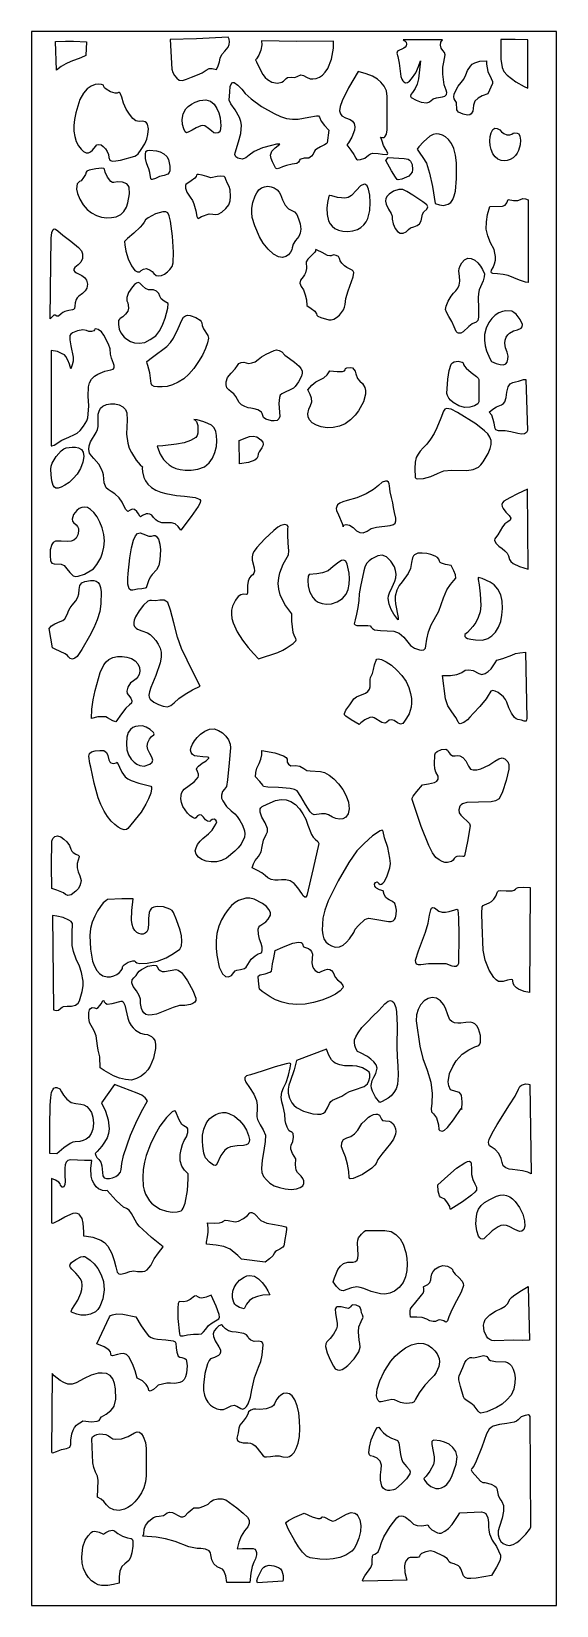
# Model space of a CAD drawing. Header units: centimetres. Extents: x -20.5 to -14.5, y -9 to 9.
import ezdxf

# ---------------------------------------------------------------- set-up
doc = ezdxf.new("R2010")
doc.units = ezdxf.units.CM
doc.header["$MEASUREMENT"] = 0
doc.layers.add('layer 1', color=7, linetype='Continuous')

msp = doc.modelspace()

# ---------------------------------------------------------------- linework, layer by layer
at = {"layer": 'layer 1', "color": 250}
for points, knots in [([(-14.52121, -8.99444), (-14.52121, -8.99444), (-20.51992, -8.99536), (-20.51992, -8.99536), (-20.51992, -8.99536), (-20.51992, -8.99536), (-20.51992, 9.00077), (-20.51992, 9.00077), (-20.51992, 9.00077), (-20.51992, 9.00077), (-14.52121, 9.00077), (-14.52121, 9.00077), (-14.52121, 9.00077), (-14.52121, 9.00077), (-14.52121, -8.99444), (-14.52121, -8.99444)], [0, 0, 0, 0, 0.2, 0.2, 0.2, 0.2, 0.4, 0.4, 0.4, 0.4, 0.6, 0.6, 0.6, 0.6, 1, 1, 1, 1]), ([(-20.24698, 8.88442), (-20.24698, 8.88442), (-20.23531, 8.55787), (-20.23531, 8.55787), (-20.23531, 8.55787), (-20.23531, 8.55787), (-20.18232, 8.60083), (-20.18232, 8.60083), (-20.18232, 8.60083), (-20.18232, 8.60083), (-20.12933, 8.63255), (-20.12933, 8.63255), (-20.12933, 8.63255), (-20.12933, 8.63255), (-20.06968, 8.65744), (-20.06968, 8.65744), (-20.06968, 8.65744), (-20.06968, 8.65744), (-19.95504, 8.69801), (-19.95504, 8.69801), (-19.95504, 8.69801), (-19.95504, 8.69801), (-19.89972, 8.72751), (-19.89972, 8.72751), (-19.89972, 8.72751), (-19.89972, 8.72751), (-19.89072, 8.88295), (-19.89072, 8.88295), (-19.89072, 8.88295), (-19.89072, 8.88295), (-20.03835, 8.88866), (-20.03835, 8.88866), (-20.03835, 8.88866), (-20.03835, 8.88866), (-20.133, 8.88921), (-20.133, 8.88921), (-20.133, 8.88921), (-20.133, 8.88921), (-20.24698, 8.88442), (-20.24698, 8.88442)], [0, 0, 0, 0, 0.09090909, 0.09090909, 0.09090909, 0.09090909, 0.18181818, 0.18181818, 0.18181818, 0.18181818, 0.27272727, 0.27272727, 0.27272727, 0.27272727, 0.36363636, 0.36363636, 0.36363636, 0.36363636, 0.45454545, 0.45454545, 0.45454545, 0.45454545, 0.54545455, 0.54545455, 0.54545455, 0.54545455, 0.63636364, 0.63636364, 0.63636364, 0.63636364, 0.72727273, 0.72727273, 0.72727273, 0.72727273, 0.81818182, 0.81818182, 0.81818182, 0.81818182, 1, 1, 1, 1]), ([(-18.27307, 8.93568), (-18.27307, 8.93568), (-18.26207, 8.913), (-18.26207, 8.913), (-18.26207, 8.913), (-18.26207, 8.913), (-18.25774, 8.8835), (-18.25774, 8.8835), (-18.25774, 8.8835), (-18.25774, 8.8835), (-18.26207, 8.85197), (-18.26207, 8.85197), (-18.26207, 8.85197), (-18.26207, 8.85197), (-18.27307, 8.82247), (-18.27307, 8.82247), (-18.27307, 8.82247), (-18.27307, 8.82247), (-18.31073, 8.77729), (-18.31073, 8.77729), (-18.31073, 8.77729), (-18.31073, 8.77729), (-18.34605, 8.73654), (-18.34605, 8.73654), (-18.34605, 8.73654), (-18.34605, 8.73654), (-18.36372, 8.69579), (-18.36372, 8.69579), (-18.36372, 8.69579), (-18.36372, 8.69579), (-18.37238, 8.65283), (-18.37238, 8.65283), (-18.37238, 8.65283), (-18.37238, 8.65283), (-18.38804, 8.60987), (-18.38804, 8.60987), (-18.38804, 8.60987), (-18.38804, 8.60987), (-18.40771, 8.56469), (-18.40771, 8.56469), (-18.40771, 8.56469), (-18.40771, 8.56469), (-18.45403, 8.57594), (-18.45403, 8.57594), (-18.45403, 8.57594), (-18.45403, 8.57594), (-18.49169, 8.57594), (-18.49169, 8.57594), (-18.49169, 8.57594), (-18.49169, 8.57594), (-18.52468, 8.55787), (-18.52468, 8.55787), (-18.52468, 8.55787), (-18.52468, 8.55787), (-18.569, 8.52837), (-18.569, 8.52837), (-18.569, 8.52837), (-18.569, 8.52837), (-18.62399, 8.50348), (-18.62399, 8.50348), (-18.62399, 8.50348), (-18.62399, 8.50348), (-18.69031, 8.47859), (-18.69031, 8.47859), (-18.69031, 8.47859), (-18.69031, 8.47859), (-18.74997, 8.45369), (-18.74997, 8.45369), (-18.74997, 8.45369), (-18.74997, 8.45369), (-18.79629, 8.44023), (-18.79629, 8.44023), (-18.79629, 8.44023), (-18.79629, 8.44023), (-18.83161, 8.44245), (-18.83161, 8.44245), (-18.83161, 8.44245), (-18.83161, 8.44245), (-18.86027, 8.46513), (-18.86027, 8.46513), (-18.86027, 8.46513), (-18.86027, 8.46513), (-18.8866, 8.49684), (-18.8866, 8.49684), (-18.8866, 8.49684), (-18.8866, 8.49684), (-18.9066, 8.53298), (-18.9066, 8.53298), (-18.9066, 8.53298), (-18.9066, 8.53298), (-18.91526, 8.56912), (-18.91526, 8.56912), (-18.91526, 8.56912), (-18.91526, 8.56912), (-18.93526, 8.90839), (-18.93526, 8.90839), (-18.93526, 8.90839), (-18.93526, 8.90839), (-18.63532, 8.91743), (-18.63532, 8.91743), (-18.63532, 8.91743), (-18.63532, 8.91743), (-18.27307, 8.93568), (-18.27307, 8.93568)], [0, 0, 0, 0, 0.03703704, 0.03703704, 0.03703704, 0.03703704, 0.07407407, 0.07407407, 0.07407407, 0.07407407, 0.11111111, 0.11111111, 0.11111111, 0.11111111, 0.14814815, 0.14814815, 0.14814815, 0.14814815, 0.18518519, 0.18518519, 0.18518519, 0.18518519, 0.22222222, 0.22222222, 0.22222222, 0.22222222, 0.25925926, 0.25925926, 0.25925926, 0.25925926, 0.2962963, 0.2962963, 0.2962963, 0.2962963, 0.33333333, 0.33333333, 0.33333333, 0.33333333, 0.37037037, 0.37037037, 0.37037037, 0.37037037, 0.40740741, 0.40740741, 0.40740741, 0.40740741, 0.44444444, 0.44444444, 0.44444444, 0.44444444, 0.48148148, 0.48148148, 0.48148148, 0.48148148, 0.51851852, 0.51851852, 0.51851852, 0.51851852, 0.55555556, 0.55555556, 0.55555556, 0.55555556, 0.59259259, 0.59259259, 0.59259259, 0.59259259, 0.62962963, 0.62962963, 0.62962963, 0.62962963, 0.66666667, 0.66666667, 0.66666667, 0.66666667, 0.7037037, 0.7037037, 0.7037037, 0.7037037, 0.74074074, 0.74074074, 0.74074074, 0.74074074, 0.77777778, 0.77777778, 0.77777778, 0.77777778, 0.81481481, 0.81481481, 0.81481481, 0.81481481, 0.85185185, 0.85185185, 0.85185185, 0.85185185, 0.88888889, 0.88888889, 0.88888889, 0.88888889, 0.92592593, 0.92592593, 0.92592593, 0.92592593, 1, 1, 1, 1]), ([(-17.06933, 8.89051), (-17.06933, 8.89051), (-17.06799, 8.81122), (-17.06799, 8.81122), (-17.06799, 8.81122), (-17.06799, 8.81122), (-17.09032, 8.68233), (-17.09032, 8.68233), (-17.09032, 8.68233), (-17.09032, 8.68233), (-17.13431, 8.57815), (-17.13431, 8.57815), (-17.13431, 8.57815), (-17.13431, 8.57815), (-17.16297, 8.53519), (-17.16297, 8.53519), (-17.16297, 8.53519), (-17.16297, 8.53519), (-17.19597, 8.50127), (-17.19597, 8.50127), (-17.19597, 8.50127), (-17.19597, 8.50127), (-17.22929, 8.47859), (-17.22929, 8.47859), (-17.22929, 8.47859), (-17.22929, 8.47859), (-17.26662, 8.46291), (-17.26662, 8.46291), (-17.26662, 8.46291), (-17.26662, 8.46291), (-17.30661, 8.4583), (-17.30661, 8.4583), (-17.30661, 8.4583), (-17.30661, 8.4583), (-17.33527, 8.46052), (-17.33527, 8.46052), (-17.33527, 8.46052), (-17.33527, 8.46052), (-17.37926, 8.47859), (-17.37926, 8.47859), (-17.37926, 8.47859), (-17.37926, 8.47859), (-17.41225, 8.49905), (-17.41225, 8.49905), (-17.41225, 8.49905), (-17.41225, 8.49905), (-17.44125, 8.50588), (-17.44125, 8.50588), (-17.44125, 8.50588), (-17.44125, 8.50588), (-17.5119, 8.47416), (-17.5119, 8.47416), (-17.5119, 8.47416), (-17.5119, 8.47416), (-17.55356, 8.47859), (-17.55356, 8.47859), (-17.55356, 8.47859), (-17.55356, 8.47859), (-17.59355, 8.47416), (-17.59355, 8.47416), (-17.59355, 8.47416), (-17.59355, 8.47416), (-17.61121, 8.46291), (-17.61121, 8.46291), (-17.61121, 8.46291), (-17.61121, 8.46291), (-17.62421, 8.44927), (-17.62421, 8.44927), (-17.62421, 8.44927), (-17.62421, 8.44927), (-17.63987, 8.4312), (-17.63987, 8.4312), (-17.63987, 8.4312), (-17.63987, 8.4312), (-17.65953, 8.41977), (-17.65953, 8.41977), (-17.65953, 8.41977), (-17.65953, 8.41977), (-17.71052, 8.40852), (-17.71052, 8.40852), (-17.71052, 8.40852), (-17.71052, 8.40852), (-17.77218, 8.41977), (-17.77218, 8.41977), (-17.77218, 8.41977), (-17.77218, 8.41977), (-17.82516, 8.45148), (-17.82516, 8.45148), (-17.82516, 8.45148), (-17.82516, 8.45148), (-17.85149, 8.47637), (-17.85149, 8.47637), (-17.85149, 8.47637), (-17.85149, 8.47637), (-17.87582, 8.5103), (-17.87582, 8.5103), (-17.87582, 8.5103), (-17.87582, 8.5103), (-17.92014, 8.58959), (-17.92014, 8.58959), (-17.92014, 8.58959), (-17.92014, 8.58959), (-17.9488, 8.65283), (-17.9488, 8.65283), (-17.9488, 8.65283), (-17.9488, 8.65283), (-17.9598, 8.67772), (-17.9598, 8.67772), (-17.9598, 8.67772), (-17.9598, 8.67772), (-17.9488, 8.68897), (-17.9488, 8.68897), (-17.9488, 8.68897), (-17.9488, 8.68897), (-17.92214, 8.72972), (-17.92214, 8.72972), (-17.92214, 8.72972), (-17.92214, 8.72972), (-17.89782, 8.78633), (-17.89782, 8.78633), (-17.89782, 8.78633), (-17.89782, 8.78633), (-17.88682, 8.84957), (-17.88682, 8.84957), (-17.88682, 8.84957), (-17.88682, 8.84957), (-17.89148, 8.89253), (-17.89148, 8.89253), (-17.89148, 8.89253), (-17.89148, 8.89253), (-17.4879, 8.88774), (-17.4879, 8.88774), (-17.4879, 8.88774), (-17.4879, 8.88774), (-17.06933, 8.89051), (-17.06933, 8.89051)], [0, 0, 0, 0, 0.02857143, 0.02857143, 0.02857143, 0.02857143, 0.05714286, 0.05714286, 0.05714286, 0.05714286, 0.08571429, 0.08571429, 0.08571429, 0.08571429, 0.11428571, 0.11428571, 0.11428571, 0.11428571, 0.14285714, 0.14285714, 0.14285714, 0.14285714, 0.17142857, 0.17142857, 0.17142857, 0.17142857, 0.2, 0.2, 0.2, 0.2, 0.22857143, 0.22857143, 0.22857143, 0.22857143, 0.25714286, 0.25714286, 0.25714286, 0.25714286, 0.28571429, 0.28571429, 0.28571429, 0.28571429, 0.31428571, 0.31428571, 0.31428571, 0.31428571, 0.34285714, 0.34285714, 0.34285714, 0.34285714, 0.37142857, 0.37142857, 0.37142857, 0.37142857, 0.4, 0.4, 0.4, 0.4, 0.42857143, 0.42857143, 0.42857143, 0.42857143, 0.45714286, 0.45714286, 0.45714286, 0.45714286, 0.48571429, 0.48571429, 0.48571429, 0.48571429, 0.51428571, 0.51428571, 0.51428571, 0.51428571, 0.54285714, 0.54285714, 0.54285714, 0.54285714, 0.57142857, 0.57142857, 0.57142857, 0.57142857, 0.6, 0.6, 0.6, 0.6, 0.62857143, 0.62857143, 0.62857143, 0.62857143, 0.65714286, 0.65714286, 0.65714286, 0.65714286, 0.68571429, 0.68571429, 0.68571429, 0.68571429, 0.71428571, 0.71428571, 0.71428571, 0.71428571, 0.74285714, 0.74285714, 0.74285714, 0.74285714, 0.77142857, 0.77142857, 0.77142857, 0.77142857, 0.8, 0.8, 0.8, 0.8, 0.82857143, 0.82857143, 0.82857143, 0.82857143, 0.85714286, 0.85714286, 0.85714286, 0.85714286, 0.88571429, 0.88571429, 0.88571429, 0.88571429, 0.91428571, 0.91428571, 0.91428571, 0.91428571, 0.94285714, 0.94285714, 0.94285714, 0.94285714, 1, 1, 1, 1]), ([(-16.16552, 8.30213), (-16.16552, 8.30213), (-16.13686, 8.34749), (-16.13686, 8.34749), (-16.13686, 8.34749), (-16.13686, 8.34749), (-16.11253, 8.39727), (-16.11253, 8.39727), (-16.11253, 8.39727), (-16.11253, 8.39727), (-16.09687, 8.4583), (-16.09687, 8.4583), (-16.09687, 8.4583), (-16.09687, 8.4583), (-16.07488, 8.66648), (-16.07488, 8.66648), (-16.07488, 8.66648), (-16.07488, 8.66648), (-16.09687, 8.59862), (-16.09687, 8.59862), (-16.09687, 8.59862), (-16.09687, 8.59862), (-16.12786, 8.52837), (-16.12786, 8.52837), (-16.12786, 8.52837), (-16.12786, 8.52837), (-16.17652, 8.4583), (-16.17652, 8.4583), (-16.17652, 8.4583), (-16.17652, 8.4583), (-16.20085, 8.4312), (-16.20085, 8.4312), (-16.20085, 8.4312), (-16.20085, 8.4312), (-16.22518, 8.41755), (-16.22518, 8.41755), (-16.22518, 8.41755), (-16.22518, 8.41755), (-16.24484, 8.41534), (-16.24484, 8.41534), (-16.24484, 8.41534), (-16.24484, 8.41534), (-16.26483, 8.42438), (-16.26483, 8.42438), (-16.26483, 8.42438), (-16.26483, 8.42438), (-16.27816, 8.43562), (-16.27816, 8.43562), (-16.27816, 8.43562), (-16.27816, 8.43562), (-16.28916, 8.45369), (-16.28916, 8.45369), (-16.28916, 8.45369), (-16.28916, 8.45369), (-16.30016, 8.48541), (-16.30016, 8.48541), (-16.30016, 8.48541), (-16.30016, 8.48541), (-16.31782, 8.63919), (-16.31782, 8.63919), (-16.31782, 8.63919), (-16.31782, 8.63919), (-16.33549, 8.71626), (-16.33549, 8.71626), (-16.33549, 8.71626), (-16.33549, 8.71626), (-16.34415, 8.75461), (-16.34415, 8.75461), (-16.34415, 8.75461), (-16.34415, 8.75461), (-16.33749, 8.77729), (-16.33749, 8.77729), (-16.33749, 8.77729), (-16.33749, 8.77729), (-16.26683, 8.80901), (-16.26683, 8.80901), (-16.26683, 8.80901), (-16.26683, 8.80901), (-16.24917, 8.82025), (-16.24917, 8.82025), (-16.24917, 8.82025), (-16.24917, 8.82025), (-16.23817, 8.83611), (-16.23817, 8.83611), (-16.23817, 8.83611), (-16.23817, 8.83611), (-16.23384, 8.85639), (-16.23384, 8.85639), (-16.23384, 8.85639), (-16.23384, 8.85639), (-16.24051, 8.87686), (-16.24051, 8.87686), (-16.24051, 8.87686), (-16.24051, 8.87686), (-16.25584, 8.89493), (-16.25584, 8.89493), (-16.25584, 8.89493), (-16.25584, 8.89493), (-16.2715, 8.90618), (-16.2715, 8.90618), (-16.2715, 8.90618), (-16.2715, 8.90618), (-15.8256, 8.90397), (-15.8256, 8.90397), (-15.8256, 8.90397), (-15.8256, 8.90397), (-15.84093, 8.87686), (-15.84093, 8.87686), (-15.84093, 8.87686), (-15.84093, 8.87686), (-15.84759, 8.84515), (-15.84759, 8.84515), (-15.84759, 8.84515), (-15.84759, 8.84515), (-15.83893, 8.80901), (-15.83893, 8.80901), (-15.83893, 8.80901), (-15.83893, 8.80901), (-15.81893, 8.78411), (-15.81893, 8.78411), (-15.81893, 8.78411), (-15.81893, 8.78411), (-15.80127, 8.75922), (-15.80127, 8.75922), (-15.80127, 8.75922), (-15.80127, 8.75922), (-15.7926, 8.73433), (-15.7926, 8.73433), (-15.7926, 8.73433), (-15.7926, 8.73433), (-15.81027, 8.65062), (-15.81027, 8.65062), (-15.81027, 8.65062), (-15.81027, 8.65062), (-15.82126, 8.5918), (-15.82126, 8.5918), (-15.82126, 8.5918), (-15.82126, 8.5918), (-15.81893, 8.51251), (-15.81893, 8.51251), (-15.81893, 8.51251), (-15.81893, 8.51251), (-15.8036, 8.39045), (-15.8036, 8.39045), (-15.8036, 8.39045), (-15.8036, 8.39045), (-15.78127, 8.32942), (-15.78127, 8.32942), (-15.78127, 8.32942), (-15.78127, 8.32942), (-15.77261, 8.30213), (-15.77261, 8.30213), (-15.77261, 8.30213), (-15.77261, 8.30213), (-15.77927, 8.27963), (-15.77927, 8.27963), (-15.77927, 8.27963), (-15.77927, 8.27963), (-15.79694, 8.26156), (-15.79694, 8.26156), (-15.79694, 8.26156), (-15.79694, 8.26156), (-15.82326, 8.25253), (-15.82326, 8.25253), (-15.82326, 8.25253), (-15.82326, 8.25253), (-15.89191, 8.24349), (-15.89191, 8.24349), (-15.89191, 8.24349), (-15.89191, 8.24349), (-15.92924, 8.23206), (-15.92924, 8.23206), (-15.92924, 8.23206), (-15.92924, 8.23206), (-15.9579, 8.20938), (-15.9579, 8.20938), (-15.9579, 8.20938), (-15.9579, 8.20938), (-15.9799, 8.19371), (-15.9799, 8.19371), (-15.9799, 8.19371), (-15.9799, 8.19371), (-16.00422, 8.18689), (-16.00422, 8.18689), (-16.00422, 8.18689), (-16.00422, 8.18689), (-16.06621, 8.19131), (-16.06621, 8.19131), (-16.06621, 8.19131), (-16.06621, 8.19131), (-16.12586, 8.21399), (-16.12586, 8.21399), (-16.12586, 8.21399), (-16.12586, 8.21399), (-16.18085, 8.24571), (-16.18085, 8.24571), (-16.18085, 8.24571), (-16.18085, 8.24571), (-16.18985, 8.26156), (-16.18985, 8.26156), (-16.18985, 8.26156), (-16.18985, 8.26156), (-16.18518, 8.28185), (-16.18518, 8.28185), (-16.18518, 8.28185), (-16.18518, 8.28185), (-16.16552, 8.30213), (-16.16552, 8.30213)], [0, 0, 0, 0, 0.01886792, 0.01886792, 0.01886792, 0.01886792, 0.03773585, 0.03773585, 0.03773585, 0.03773585, 0.05660377, 0.05660377, 0.05660377, 0.05660377, 0.0754717, 0.0754717, 0.0754717, 0.0754717, 0.09433962, 0.09433962, 0.09433962, 0.09433962, 0.11320755, 0.11320755, 0.11320755, 0.11320755, 0.13207547, 0.13207547, 0.13207547, 0.13207547, 0.1509434, 0.1509434, 0.1509434, 0.1509434, 0.16981132, 0.16981132, 0.16981132, 0.16981132, 0.18867925, 0.18867925, 0.18867925, 0.18867925, 0.20754717, 0.20754717, 0.20754717, 0.20754717, 0.22641509, 0.22641509, 0.22641509, 0.22641509, 0.24528302, 0.24528302, 0.24528302, 0.24528302, 0.26415094, 0.26415094, 0.26415094, 0.26415094, 0.28301887, 0.28301887, 0.28301887, 0.28301887, 0.30188679, 0.30188679, 0.30188679, 0.30188679, 0.32075472, 0.32075472, 0.32075472, 0.32075472, 0.33962264, 0.33962264, 0.33962264, 0.33962264, 0.35849057, 0.35849057, 0.35849057, 0.35849057, 0.37735849, 0.37735849, 0.37735849, 0.37735849, 0.39622642, 0.39622642, 0.39622642, 0.39622642, 0.41509434, 0.41509434, 0.41509434, 0.41509434, 0.43396226, 0.43396226, 0.43396226, 0.43396226, 0.45283019, 0.45283019, 0.45283019, 0.45283019, 0.47169811, 0.47169811, 0.47169811, 0.47169811, 0.49056604, 0.49056604, 0.49056604, 0.49056604, 0.50943396, 0.50943396, 0.50943396, 0.50943396, 0.52830189, 0.52830189, 0.52830189, 0.52830189, 0.54716981, 0.54716981, 0.54716981, 0.54716981, 0.56603774, 0.56603774, 0.56603774, 0.56603774, 0.58490566, 0.58490566, 0.58490566, 0.58490566, 0.60377358, 0.60377358, 0.60377358, 0.60377358, 0.62264151, 0.62264151, 0.62264151, 0.62264151, 0.64150943, 0.64150943, 0.64150943, 0.64150943, 0.66037736, 0.66037736, 0.66037736, 0.66037736, 0.67924528, 0.67924528, 0.67924528, 0.67924528, 0.69811321, 0.69811321, 0.69811321, 0.69811321, 0.71698113, 0.71698113, 0.71698113, 0.71698113, 0.73584906, 0.73584906, 0.73584906, 0.73584906, 0.75471698, 0.75471698, 0.75471698, 0.75471698, 0.77358491, 0.77358491, 0.77358491, 0.77358491, 0.79245283, 0.79245283, 0.79245283, 0.79245283, 0.81132075, 0.81132075, 0.81132075, 0.81132075, 0.83018868, 0.83018868, 0.83018868, 0.83018868, 0.8490566, 0.8490566, 0.8490566, 0.8490566, 0.86792453, 0.86792453, 0.86792453, 0.86792453, 0.88679245, 0.88679245, 0.88679245, 0.88679245, 0.90566038, 0.90566038, 0.90566038, 0.90566038, 0.9245283, 0.9245283, 0.9245283, 0.9245283, 0.94339623, 0.94339623, 0.94339623, 0.94339623, 0.96226415, 0.96226415, 0.96226415, 0.96226415, 1, 1, 1, 1]), ([(-14.84781, 8.90397), (-14.84781, 8.90397), (-14.84781, 8.35191), (-14.84781, 8.35191), (-14.84781, 8.35191), (-14.84781, 8.35191), (-14.8898, 8.37238), (-14.8898, 8.37238), (-14.8898, 8.37238), (-14.8898, 8.37238), (-14.98478, 8.42659), (-14.98478, 8.42659), (-14.98478, 8.42659), (-14.98478, 8.42659), (-15.03543, 8.46291), (-15.03543, 8.46291), (-15.03543, 8.46291), (-15.03543, 8.46291), (-15.08609, 8.50127), (-15.08609, 8.50127), (-15.08609, 8.50127), (-15.08609, 8.50127), (-15.12141, 8.54423), (-15.12141, 8.54423), (-15.12141, 8.54423), (-15.12141, 8.54423), (-15.14141, 8.58959), (-15.14141, 8.58959), (-15.14141, 8.58959), (-15.14141, 8.58959), (-15.15674, 8.68455), (-15.15674, 8.68455), (-15.15674, 8.68455), (-15.15674, 8.68455), (-15.15907, 8.79536), (-15.15907, 8.79536), (-15.15907, 8.79536), (-15.15907, 8.79536), (-15.15641, 8.91005), (-15.15641, 8.91005), (-15.15641, 8.91005), (-15.15641, 8.91005), (-14.99511, 8.91005), (-14.99511, 8.91005), (-14.99511, 8.91005), (-14.99511, 8.91005), (-14.84781, 8.90397), (-14.84781, 8.90397)], [0, 0, 0, 0, 0.07692308, 0.07692308, 0.07692308, 0.07692308, 0.15384615, 0.15384615, 0.15384615, 0.15384615, 0.23076923, 0.23076923, 0.23076923, 0.23076923, 0.30769231, 0.30769231, 0.30769231, 0.30769231, 0.38461538, 0.38461538, 0.38461538, 0.38461538, 0.46153846, 0.46153846, 0.46153846, 0.46153846, 0.53846154, 0.53846154, 0.53846154, 0.53846154, 0.61538462, 0.61538462, 0.61538462, 0.61538462, 0.69230769, 0.69230769, 0.69230769, 0.69230769, 0.76923077, 0.76923077, 0.76923077, 0.76923077, 0.84615385, 0.84615385, 0.84615385, 0.84615385, 1, 1, 1, 1]), ([(-15.49467, 8.05837), (-15.49467, 8.05837), (-15.477, 8.08787), (-15.477, 8.08787), (-15.477, 8.08787), (-15.477, 8.08787), (-15.47467, 8.1218), (-15.47467, 8.1218), (-15.47467, 8.1218), (-15.47467, 8.1218), (-15.47034, 8.16015), (-15.47034, 8.16015), (-15.47034, 8.16015), (-15.47034, 8.16015), (-15.45468, 8.20311), (-15.45468, 8.20311), (-15.45468, 8.20311), (-15.45468, 8.20311), (-15.41735, 8.23704), (-15.41735, 8.23704), (-15.41735, 8.23704), (-15.41735, 8.23704), (-15.36869, 8.26433), (-15.36869, 8.26433), (-15.36869, 8.26433), (-15.36869, 8.26433), (-15.30471, 8.28922), (-15.30471, 8.28922), (-15.30471, 8.28922), (-15.30471, 8.28922), (-15.25172, 8.40668), (-15.25172, 8.40668), (-15.25172, 8.40668), (-15.25172, 8.40668), (-15.25172, 8.42935), (-15.25172, 8.42935), (-15.25172, 8.42935), (-15.25172, 8.42935), (-15.26705, 8.46328), (-15.26705, 8.46328), (-15.26705, 8.46328), (-15.26705, 8.46328), (-15.30471, 8.54478), (-15.30471, 8.54478), (-15.30471, 8.54478), (-15.30471, 8.54478), (-15.32004, 8.6261), (-15.32004, 8.6261), (-15.32004, 8.6261), (-15.32004, 8.6261), (-15.32004, 8.66463), (-15.32004, 8.66463), (-15.32004, 8.66463), (-15.32004, 8.66463), (-15.39536, 8.66002), (-15.39536, 8.66002), (-15.39536, 8.66002), (-15.39536, 8.66002), (-15.45468, 8.64195), (-15.45468, 8.64195), (-15.45468, 8.64195), (-15.45468, 8.64195), (-15.48334, 8.6261), (-15.48334, 8.6261), (-15.48334, 8.6261), (-15.48334, 8.6261), (-15.50566, 8.6036), (-15.50566, 8.6036), (-15.50566, 8.6036), (-15.50566, 8.6036), (-15.53632, 8.55382), (-15.53632, 8.55382), (-15.53632, 8.55382), (-15.53632, 8.55382), (-15.55632, 8.50403), (-15.55632, 8.50403), (-15.55632, 8.50403), (-15.55632, 8.50403), (-15.57832, 8.45425), (-15.57832, 8.45425), (-15.57832, 8.45425), (-15.57832, 8.45425), (-15.60931, 8.41589), (-15.60931, 8.41589), (-15.60931, 8.41589), (-15.60931, 8.41589), (-15.64663, 8.37736), (-15.64663, 8.37736), (-15.64663, 8.37736), (-15.64663, 8.37736), (-15.6733, 8.32757), (-15.6733, 8.32757), (-15.6733, 8.32757), (-15.6733, 8.32757), (-15.68863, 8.28461), (-15.68863, 8.28461), (-15.68863, 8.28461), (-15.68863, 8.28461), (-15.69529, 8.25511), (-15.69529, 8.25511), (-15.69529, 8.25511), (-15.69529, 8.25511), (-15.68863, 8.23261), (-15.68863, 8.23261), (-15.68863, 8.23261), (-15.68863, 8.23261), (-15.67763, 8.20993), (-15.67763, 8.20993), (-15.67763, 8.20993), (-15.67763, 8.20993), (-15.6623, 8.18726), (-15.6623, 8.18726), (-15.6623, 8.18726), (-15.6623, 8.18726), (-15.65996, 8.10594), (-15.65996, 8.10594), (-15.65996, 8.10594), (-15.65996, 8.10594), (-15.6533, 8.0923), (-15.6533, 8.0923), (-15.6533, 8.0923), (-15.6533, 8.0923), (-15.6403, 8.07884), (-15.6403, 8.07884), (-15.6403, 8.07884), (-15.6403, 8.07884), (-15.58931, 8.05616), (-15.58931, 8.05616), (-15.58931, 8.05616), (-15.58931, 8.05616), (-15.53632, 8.04491), (-15.53632, 8.04491), (-15.53632, 8.04491), (-15.53632, 8.04491), (-15.51233, 8.04712), (-15.51233, 8.04712), (-15.51233, 8.04712), (-15.51233, 8.04712), (-15.49467, 8.05837), (-15.49467, 8.05837)], [0, 0, 0, 0, 0.02777778, 0.02777778, 0.02777778, 0.02777778, 0.05555556, 0.05555556, 0.05555556, 0.05555556, 0.08333333, 0.08333333, 0.08333333, 0.08333333, 0.11111111, 0.11111111, 0.11111111, 0.11111111, 0.13888889, 0.13888889, 0.13888889, 0.13888889, 0.16666667, 0.16666667, 0.16666667, 0.16666667, 0.19444444, 0.19444444, 0.19444444, 0.19444444, 0.22222222, 0.22222222, 0.22222222, 0.22222222, 0.25, 0.25, 0.25, 0.25, 0.27777778, 0.27777778, 0.27777778, 0.27777778, 0.30555556, 0.30555556, 0.30555556, 0.30555556, 0.33333333, 0.33333333, 0.33333333, 0.33333333, 0.36111111, 0.36111111, 0.36111111, 0.36111111, 0.38888889, 0.38888889, 0.38888889, 0.38888889, 0.41666667, 0.41666667, 0.41666667, 0.41666667, 0.44444444, 0.44444444, 0.44444444, 0.44444444, 0.47222222, 0.47222222, 0.47222222, 0.47222222, 0.5, 0.5, 0.5, 0.5, 0.52777778, 0.52777778, 0.52777778, 0.52777778, 0.55555556, 0.55555556, 0.55555556, 0.55555556, 0.58333333, 0.58333333, 0.58333333, 0.58333333, 0.61111111, 0.61111111, 0.61111111, 0.61111111, 0.63888889, 0.63888889, 0.63888889, 0.63888889, 0.66666667, 0.66666667, 0.66666667, 0.66666667, 0.69444444, 0.69444444, 0.69444444, 0.69444444, 0.72222222, 0.72222222, 0.72222222, 0.72222222, 0.75, 0.75, 0.75, 0.75, 0.77777778, 0.77777778, 0.77777778, 0.77777778, 0.80555556, 0.80555556, 0.80555556, 0.80555556, 0.83333333, 0.83333333, 0.83333333, 0.83333333, 0.86111111, 0.86111111, 0.86111111, 0.86111111, 0.88888889, 0.88888889, 0.88888889, 0.88888889, 0.91666667, 0.91666667, 0.91666667, 0.91666667, 0.94444444, 0.94444444, 0.94444444, 0.94444444, 1, 1, 1, 1]), ([(-16.83404, 7.94755), (-16.83404, 7.94755), (-16.85404, 7.97466), (-16.85404, 7.97466), (-16.85404, 7.97466), (-16.85404, 7.97466), (-16.87837, 7.99273), (-16.87837, 7.99273), (-16.87837, 7.99273), (-16.87837, 7.99273), (-16.93136, 8.01319), (-16.93136, 8.01319), (-16.93136, 8.01319), (-16.93136, 8.01319), (-16.97535, 8.03809), (-16.97535, 8.03809), (-16.97535, 8.03809), (-16.97535, 8.03809), (-16.99101, 8.06058), (-16.99101, 8.06058), (-16.99101, 8.06058), (-16.99101, 8.06058), (-16.99968, 8.0923), (-16.99968, 8.0923), (-16.99968, 8.0923), (-16.99968, 8.0923), (-16.99301, 8.14208), (-16.99301, 8.14208), (-16.99301, 8.14208), (-16.99301, 8.14208), (-16.97102, 8.20772), (-16.97102, 8.20772), (-16.97102, 8.20772), (-16.97102, 8.20772), (-16.89803, 8.35708), (-16.89803, 8.35708), (-16.89803, 8.35708), (-16.89803, 8.35708), (-16.78572, 8.54257), (-16.78572, 8.54257), (-16.78572, 8.54257), (-16.78572, 8.54257), (-16.69507, 8.51528), (-16.69507, 8.51528), (-16.69507, 8.51528), (-16.69507, 8.51528), (-16.62242, 8.48817), (-16.62242, 8.48817), (-16.62242, 8.48817), (-16.62242, 8.48817), (-16.56477, 8.45646), (-16.56477, 8.45646), (-16.56477, 8.45646), (-16.56477, 8.45646), (-16.52944, 8.42032), (-16.52944, 8.42032), (-16.52944, 8.42032), (-16.52944, 8.42032), (-16.49212, 8.37736), (-16.49212, 8.37736), (-16.49212, 8.37736), (-16.49212, 8.37736), (-16.46546, 8.32075), (-16.46546, 8.32075), (-16.46546, 8.32075), (-16.46546, 8.32075), (-16.45679, 8.25751), (-16.45679, 8.25751), (-16.45679, 8.25751), (-16.45679, 8.25751), (-16.45679, 7.94294), (-16.45679, 7.94294), (-16.45679, 7.94294), (-16.45679, 7.94294), (-16.45679, 7.87749), (-16.45679, 7.87749), (-16.45679, 7.87749), (-16.45679, 7.87749), (-16.46346, 7.8277), (-16.46346, 7.8277), (-16.46346, 7.8277), (-16.46346, 7.8277), (-16.48112, 7.79599), (-16.48112, 7.79599), (-16.48112, 7.79599), (-16.48112, 7.79599), (-16.49212, 7.78916), (-16.49212, 7.78916), (-16.49212, 7.78916), (-16.49212, 7.78916), (-16.50745, 7.78916), (-16.50745, 7.78916), (-16.50745, 7.78916), (-16.50745, 7.78916), (-16.53178, 7.79377), (-16.53178, 7.79377), (-16.53178, 7.79377), (-16.53178, 7.79377), (-16.52311, 7.78253), (-16.52311, 7.78253), (-16.52311, 7.78253), (-16.52311, 7.78253), (-16.51411, 7.7462), (-16.51411, 7.7462), (-16.51411, 7.7462), (-16.51411, 7.7462), (-16.49645, 7.69882), (-16.49645, 7.69882), (-16.49645, 7.69882), (-16.49645, 7.69882), (-16.47012, 7.65124), (-16.47012, 7.65124), (-16.47012, 7.65124), (-16.47012, 7.65124), (-16.45013, 7.61049), (-16.45013, 7.61049), (-16.45013, 7.61049), (-16.45013, 7.61049), (-16.45246, 7.59685), (-16.45246, 7.59685), (-16.45246, 7.59685), (-16.45246, 7.59685), (-16.46546, 7.59242), (-16.46546, 7.59242), (-16.46546, 7.59242), (-16.46546, 7.59242), (-16.50745, 7.59685), (-16.50745, 7.59685), (-16.50745, 7.59685), (-16.50745, 7.59685), (-16.56044, 7.60607), (-16.56044, 7.60607), (-16.56044, 7.60607), (-16.56044, 7.60607), (-16.62009, 7.60828), (-16.62009, 7.60828), (-16.62009, 7.60828), (-16.62009, 7.60828), (-16.64642, 7.60146), (-16.64642, 7.60146), (-16.64642, 7.60146), (-16.64642, 7.60146), (-16.66875, 7.58781), (-16.66875, 7.58781), (-16.66875, 7.58781), (-16.66875, 7.58781), (-16.71274, 7.55389), (-16.71274, 7.55389), (-16.71274, 7.55389), (-16.71274, 7.55389), (-16.75906, 7.53582), (-16.75906, 7.53582), (-16.75906, 7.53582), (-16.75906, 7.53582), (-16.79439, 7.5336), (-16.79439, 7.5336), (-16.79439, 7.5336), (-16.79439, 7.5336), (-16.80772, 7.54043), (-16.80772, 7.54043), (-16.80772, 7.54043), (-16.80772, 7.54043), (-16.81438, 7.55389), (-16.81438, 7.55389), (-16.81438, 7.55389), (-16.81438, 7.55389), (-16.83638, 7.59464), (-16.83638, 7.59464), (-16.83638, 7.59464), (-16.83638, 7.59464), (-16.8717, 7.64442), (-16.8717, 7.64442), (-16.8717, 7.64442), (-16.8717, 7.64442), (-16.91803, 7.70324), (-16.91803, 7.70324), (-16.91803, 7.70324), (-16.91803, 7.70324), (-16.89803, 7.72813), (-16.89803, 7.72813), (-16.89803, 7.72813), (-16.89803, 7.72813), (-16.85837, 7.79156), (-16.85837, 7.79156), (-16.85837, 7.79156), (-16.85837, 7.79156), (-16.82971, 7.87066), (-16.82971, 7.87066), (-16.82971, 7.87066), (-16.82971, 7.87066), (-16.82538, 7.91141), (-16.82538, 7.91141), (-16.82538, 7.91141), (-16.82538, 7.91141), (-16.83404, 7.94755), (-16.83404, 7.94755)], [0, 0, 0, 0, 0.02, 0.02, 0.02, 0.02, 0.04, 0.04, 0.04, 0.04, 0.06, 0.06, 0.06, 0.06, 0.08, 0.08, 0.08, 0.08, 0.1, 0.1, 0.1, 0.1, 0.12, 0.12, 0.12, 0.12, 0.14, 0.14, 0.14, 0.14, 0.16, 0.16, 0.16, 0.16, 0.18, 0.18, 0.18, 0.18, 0.2, 0.2, 0.2, 0.2, 0.22, 0.22, 0.22, 0.22, 0.24, 0.24, 0.24, 0.24, 0.26, 0.26, 0.26, 0.26, 0.28, 0.28, 0.28, 0.28, 0.3, 0.3, 0.3, 0.3, 0.32, 0.32, 0.32, 0.32, 0.34, 0.34, 0.34, 0.34, 0.36, 0.36, 0.36, 0.36, 0.38, 0.38, 0.38, 0.38, 0.4, 0.4, 0.4, 0.4, 0.42, 0.42, 0.42, 0.42, 0.44, 0.44, 0.44, 0.44, 0.46, 0.46, 0.46, 0.46, 0.48, 0.48, 0.48, 0.48, 0.5, 0.5, 0.5, 0.5, 0.52, 0.52, 0.52, 0.52, 0.54, 0.54, 0.54, 0.54, 0.56, 0.56, 0.56, 0.56, 0.58, 0.58, 0.58, 0.58, 0.6, 0.6, 0.6, 0.6, 0.62, 0.62, 0.62, 0.62, 0.64, 0.64, 0.64, 0.64, 0.66, 0.66, 0.66, 0.66, 0.68, 0.68, 0.68, 0.68, 0.7, 0.7, 0.7, 0.7, 0.72, 0.72, 0.72, 0.72, 0.74, 0.74, 0.74, 0.74, 0.76, 0.76, 0.76, 0.76, 0.78, 0.78, 0.78, 0.78, 0.8, 0.8, 0.8, 0.8, 0.82, 0.82, 0.82, 0.82, 0.84, 0.84, 0.84, 0.84, 0.86, 0.86, 0.86, 0.86, 0.88, 0.88, 0.88, 0.88, 0.9, 0.9, 0.9, 0.9, 0.92, 0.92, 0.92, 0.92, 0.94, 0.94, 0.94, 0.94, 0.96, 0.96, 0.96, 0.96, 1, 1, 1, 1]), ([(-19.78708, 7.68738), (-19.78708, 7.68738), (-19.8224, 7.64221), (-19.8224, 7.64221), (-19.8224, 7.64221), (-19.8224, 7.64221), (-19.84473, 7.62635), (-19.84473, 7.62635), (-19.84473, 7.62635), (-19.84473, 7.62635), (-19.86872, 7.6151), (-19.86872, 7.6151), (-19.86872, 7.6151), (-19.86872, 7.6151), (-19.89539, 7.6151), (-19.89539, 7.6151), (-19.89539, 7.6151), (-19.89539, 7.6151), (-19.92405, 7.62856), (-19.92405, 7.62856), (-19.92405, 7.62856), (-19.92405, 7.62856), (-19.95271, 7.65346), (-19.95271, 7.65346), (-19.95271, 7.65346), (-19.95271, 7.65346), (-19.9837, 7.69199), (-19.9837, 7.69199), (-19.9837, 7.69199), (-19.9837, 7.69199), (-20.00803, 7.74399), (-20.00803, 7.74399), (-20.00803, 7.74399), (-20.00803, 7.74399), (-20.02569, 7.8006), (-20.02569, 7.8006), (-20.02569, 7.8006), (-20.02569, 7.8006), (-20.03436, 7.86163), (-20.03436, 7.86163), (-20.03436, 7.86163), (-20.03436, 7.86163), (-20.03669, 7.92727), (-20.03669, 7.92727), (-20.03669, 7.92727), (-20.03669, 7.92727), (-20.03002, 7.99512), (-20.03002, 7.99512), (-20.03002, 7.99512), (-20.03002, 7.99512), (-20.01436, 8.0698), (-20.01436, 8.0698), (-20.01436, 8.0698), (-20.01436, 8.0698), (-19.96604, 8.22358), (-19.96604, 8.22358), (-19.96604, 8.22358), (-19.96604, 8.22358), (-19.92638, 8.29365), (-19.92638, 8.29365), (-19.92638, 8.29365), (-19.92638, 8.29365), (-19.88439, 8.34343), (-19.88439, 8.34343), (-19.88439, 8.34343), (-19.88439, 8.34343), (-19.84006, 8.37736), (-19.84006, 8.37736), (-19.84006, 8.37736), (-19.84006, 8.37736), (-19.79374, 8.39322), (-19.79374, 8.39322), (-19.79374, 8.39322), (-19.79374, 8.39322), (-19.75408, 8.40004), (-19.75408, 8.40004), (-19.75408, 8.40004), (-19.75408, 8.40004), (-19.72109, 8.39543), (-19.72109, 8.39543), (-19.72109, 8.39543), (-19.72109, 8.39543), (-19.69876, 8.38639), (-19.69876, 8.38639), (-19.69876, 8.38639), (-19.69876, 8.38639), (-19.69243, 8.37275), (-19.69243, 8.37275), (-19.69243, 8.37275), (-19.69243, 8.37275), (-19.68576, 8.35708), (-19.68576, 8.35708), (-19.68576, 8.35708), (-19.68576, 8.35708), (-19.6681, 8.34122), (-19.6681, 8.34122), (-19.6681, 8.34122), (-19.6681, 8.34122), (-19.61711, 8.31172), (-19.61711, 8.31172), (-19.61711, 8.31172), (-19.61711, 8.31172), (-19.56212, 8.29586), (-19.56212, 8.29586), (-19.56212, 8.29586), (-19.56212, 8.29586), (-19.54013, 8.29586), (-19.54013, 8.29586), (-19.54013, 8.29586), (-19.54013, 8.29586), (-19.52447, 8.30268), (-19.52447, 8.30268), (-19.52447, 8.30268), (-19.52447, 8.30268), (-19.5158, 8.30489), (-19.5158, 8.30489), (-19.5158, 8.30489), (-19.5158, 8.30489), (-19.5068, 8.29365), (-19.5068, 8.29365), (-19.5068, 8.29365), (-19.5068, 8.29365), (-19.48914, 8.24847), (-19.48914, 8.24847), (-19.48914, 8.24847), (-19.48914, 8.24847), (-19.46714, 8.18062), (-19.46714, 8.18062), (-19.46714, 8.18062), (-19.46714, 8.18062), (-19.43848, 8.11276), (-19.43848, 8.11276), (-19.43848, 8.11276), (-19.43848, 8.11276), (-19.40083, 8.05394), (-19.40083, 8.05394), (-19.40083, 8.05394), (-19.40083, 8.05394), (-19.3635, 8.00637), (-19.3635, 8.00637), (-19.3635, 8.00637), (-19.3635, 8.00637), (-19.32817, 7.97927), (-19.32817, 7.97927), (-19.32817, 7.97927), (-19.32817, 7.97927), (-19.29052, 7.97244), (-19.29052, 7.97244), (-19.29052, 7.97244), (-19.29052, 7.97244), (-19.25319, 7.97705), (-19.25319, 7.97705), (-19.25319, 7.97705), (-19.25319, 7.97705), (-19.21986, 7.96784), (-19.21986, 7.96784), (-19.21986, 7.96784), (-19.21986, 7.96784), (-19.20687, 7.95659), (-19.20687, 7.95659), (-19.20687, 7.95659), (-19.20687, 7.95659), (-19.19554, 7.94073), (-19.19554, 7.94073), (-19.19554, 7.94073), (-19.19554, 7.94073), (-19.18454, 7.88652), (-19.18454, 7.88652), (-19.18454, 7.88652), (-19.18454, 7.88652), (-19.1892, 7.82309), (-19.1892, 7.82309), (-19.1892, 7.82309), (-19.1892, 7.82309), (-19.2022, 7.77109), (-19.2022, 7.77109), (-19.2022, 7.77109), (-19.2022, 7.77109), (-19.22653, 7.71689), (-19.22653, 7.71689), (-19.22653, 7.71689), (-19.22653, 7.71689), (-19.26619, 7.65124), (-19.26619, 7.65124), (-19.26619, 7.65124), (-19.26619, 7.65124), (-19.30151, 7.60146), (-19.30151, 7.60146), (-19.30151, 7.60146), (-19.30151, 7.60146), (-19.32151, 7.5856), (-19.32151, 7.5856), (-19.32151, 7.5856), (-19.32151, 7.5856), (-19.33917, 7.57657), (-19.33917, 7.57657), (-19.33917, 7.57657), (-19.33917, 7.57657), (-19.5048, 7.53139), (-19.5048, 7.53139), (-19.5048, 7.53139), (-19.5048, 7.53139), (-19.55546, 7.52236), (-19.55546, 7.52236), (-19.55546, 7.52236), (-19.55546, 7.52236), (-19.59745, 7.51996), (-19.59745, 7.51996), (-19.59745, 7.51996), (-19.59745, 7.51996), (-19.62611, 7.53139), (-19.62611, 7.53139), (-19.62611, 7.53139), (-19.62611, 7.53139), (-19.63711, 7.5585), (-19.63711, 7.5585), (-19.63711, 7.5585), (-19.63711, 7.5585), (-19.64144, 7.59242), (-19.64144, 7.59242), (-19.64144, 7.59242), (-19.64144, 7.59242), (-19.65477, 7.62856), (-19.65477, 7.62856), (-19.65477, 7.62856), (-19.65477, 7.62856), (-19.67477, 7.66028), (-19.67477, 7.66028), (-19.67477, 7.66028), (-19.67477, 7.66028), (-19.70109, 7.68517), (-19.70109, 7.68517), (-19.70109, 7.68517), (-19.70109, 7.68517), (-19.72542, 7.70324), (-19.72542, 7.70324), (-19.72542, 7.70324), (-19.72542, 7.70324), (-19.74975, 7.71006), (-19.74975, 7.71006), (-19.74975, 7.71006), (-19.74975, 7.71006), (-19.77175, 7.70545), (-19.77175, 7.70545), (-19.77175, 7.70545), (-19.77175, 7.70545), (-19.78708, 7.68738), (-19.78708, 7.68738)], [0, 0, 0, 0, 0.01587302, 0.01587302, 0.01587302, 0.01587302, 0.03174603, 0.03174603, 0.03174603, 0.03174603, 0.04761905, 0.04761905, 0.04761905, 0.04761905, 0.06349206, 0.06349206, 0.06349206, 0.06349206, 0.07936508, 0.07936508, 0.07936508, 0.07936508, 0.0952381, 0.0952381, 0.0952381, 0.0952381, 0.11111111, 0.11111111, 0.11111111, 0.11111111, 0.12698413, 0.12698413, 0.12698413, 0.12698413, 0.14285714, 0.14285714, 0.14285714, 0.14285714, 0.15873016, 0.15873016, 0.15873016, 0.15873016, 0.17460317, 0.17460317, 0.17460317, 0.17460317, 0.19047619, 0.19047619, 0.19047619, 0.19047619, 0.20634921, 0.20634921, 0.20634921, 0.20634921, 0.22222222, 0.22222222, 0.22222222, 0.22222222, 0.23809524, 0.23809524, 0.23809524, 0.23809524, 0.25396825, 0.25396825, 0.25396825, 0.25396825, 0.26984127, 0.26984127, 0.26984127, 0.26984127, 0.28571429, 0.28571429, 0.28571429, 0.28571429, 0.3015873, 0.3015873, 0.3015873, 0.3015873, 0.31746032, 0.31746032, 0.31746032, 0.31746032, 0.33333333, 0.33333333, 0.33333333, 0.33333333, 0.34920635, 0.34920635, 0.34920635, 0.34920635, 0.36507937, 0.36507937, 0.36507937, 0.36507937, 0.38095238, 0.38095238, 0.38095238, 0.38095238, 0.3968254, 0.3968254, 0.3968254, 0.3968254, 0.41269841, 0.41269841, 0.41269841, 0.41269841, 0.42857143, 0.42857143, 0.42857143, 0.42857143, 0.44444444, 0.44444444, 0.44444444, 0.44444444, 0.46031746, 0.46031746, 0.46031746, 0.46031746, 0.47619048, 0.47619048, 0.47619048, 0.47619048, 0.49206349, 0.49206349, 0.49206349, 0.49206349, 0.50793651, 0.50793651, 0.50793651, 0.50793651, 0.52380952, 0.52380952, 0.52380952, 0.52380952, 0.53968254, 0.53968254, 0.53968254, 0.53968254, 0.55555556, 0.55555556, 0.55555556, 0.55555556, 0.57142857, 0.57142857, 0.57142857, 0.57142857, 0.58730159, 0.58730159, 0.58730159, 0.58730159, 0.6031746, 0.6031746, 0.6031746, 0.6031746, 0.61904762, 0.61904762, 0.61904762, 0.61904762, 0.63492063, 0.63492063, 0.63492063, 0.63492063, 0.65079365, 0.65079365, 0.65079365, 0.65079365, 0.66666667, 0.66666667, 0.66666667, 0.66666667, 0.68253968, 0.68253968, 0.68253968, 0.68253968, 0.6984127, 0.6984127, 0.6984127, 0.6984127, 0.71428571, 0.71428571, 0.71428571, 0.71428571, 0.73015873, 0.73015873, 0.73015873, 0.73015873, 0.74603175, 0.74603175, 0.74603175, 0.74603175, 0.76190476, 0.76190476, 0.76190476, 0.76190476, 0.77777778, 0.77777778, 0.77777778, 0.77777778, 0.79365079, 0.79365079, 0.79365079, 0.79365079, 0.80952381, 0.80952381, 0.80952381, 0.80952381, 0.82539683, 0.82539683, 0.82539683, 0.82539683, 0.84126984, 0.84126984, 0.84126984, 0.84126984, 0.85714286, 0.85714286, 0.85714286, 0.85714286, 0.87301587, 0.87301587, 0.87301587, 0.87301587, 0.88888889, 0.88888889, 0.88888889, 0.88888889, 0.9047619, 0.9047619, 0.9047619, 0.9047619, 0.92063492, 0.92063492, 0.92063492, 0.92063492, 0.93650794, 0.93650794, 0.93650794, 0.93650794, 0.95238095, 0.95238095, 0.95238095, 0.95238095, 0.96825397, 0.96825397, 0.96825397, 0.96825397, 1, 1, 1, 1]), ([(-18.26207, 8.21454), (-18.26207, 8.21454), (-18.24241, 8.1738), (-18.24241, 8.1738), (-18.24241, 8.1738), (-18.24241, 8.1738), (-18.19375, 8.10373), (-18.19375, 8.10373), (-18.19375, 8.10373), (-18.19375, 8.10373), (-18.1451, 8.01541), (-18.1451, 8.01541), (-18.1451, 8.01541), (-18.1451, 8.01541), (-18.12743, 7.97244), (-18.12743, 7.97244), (-18.12743, 7.97244), (-18.12743, 7.97244), (-18.12077, 7.92948), (-18.12077, 7.92948), (-18.12077, 7.92948), (-18.12077, 7.92948), (-18.12977, 7.83452), (-18.12977, 7.83452), (-18.12977, 7.83452), (-18.12977, 7.83452), (-18.15409, 7.73938), (-18.15409, 7.73938), (-18.15409, 7.73938), (-18.15409, 7.73938), (-18.19375, 7.6151), (-18.19375, 7.6151), (-18.19375, 7.6151), (-18.19375, 7.6151), (-18.19575, 7.59242), (-18.19575, 7.59242), (-18.19575, 7.59242), (-18.19575, 7.59242), (-18.18475, 7.56753), (-18.18475, 7.56753), (-18.18475, 7.56753), (-18.18475, 7.56753), (-18.16076, 7.55167), (-18.16076, 7.55167), (-18.16076, 7.55167), (-18.16076, 7.55167), (-18.1141, 7.54264), (-18.1141, 7.54264), (-18.1141, 7.54264), (-18.1141, 7.54264), (-18.09011, 7.54725), (-18.09011, 7.54725), (-18.09011, 7.54725), (-18.09011, 7.54725), (-18.07011, 7.55628), (-18.07011, 7.55628), (-18.07011, 7.55628), (-18.07011, 7.55628), (-18.03245, 7.5856), (-18.03245, 7.5856), (-18.03245, 7.5856), (-18.03245, 7.5856), (-17.97513, 7.62856), (-17.97513, 7.62856), (-17.97513, 7.62856), (-17.97513, 7.62856), (-17.88015, 7.67153), (-17.88015, 7.67153), (-17.88015, 7.67153), (-17.88015, 7.67153), (-17.77884, 7.69882), (-17.77884, 7.69882), (-17.77884, 7.69882), (-17.77884, 7.69882), (-17.72152, 7.71228), (-17.72152, 7.71228), (-17.72152, 7.71228), (-17.72152, 7.71228), (-17.68386, 7.71228), (-17.68386, 7.71228), (-17.68386, 7.71228), (-17.68386, 7.71228), (-17.73685, 7.67153), (-17.73685, 7.67153), (-17.73685, 7.67153), (-17.73685, 7.67153), (-17.77451, 7.63078), (-17.77451, 7.63078), (-17.77451, 7.63078), (-17.77451, 7.63078), (-17.78984, 7.58781), (-17.78984, 7.58781), (-17.78984, 7.58781), (-17.78984, 7.58781), (-17.78317, 7.54946), (-17.78317, 7.54946), (-17.78317, 7.54946), (-17.78317, 7.54946), (-17.76551, 7.50871), (-17.76551, 7.50871), (-17.76551, 7.50871), (-17.76551, 7.50871), (-17.73019, 7.44307), (-17.73019, 7.44307), (-17.73019, 7.44307), (-17.73019, 7.44307), (-17.72585, 7.43404), (-17.72585, 7.43404), (-17.72585, 7.43404), (-17.72585, 7.43404), (-17.71252, 7.43182), (-17.71252, 7.43182), (-17.71252, 7.43182), (-17.71252, 7.43182), (-17.68619, 7.43625), (-17.68619, 7.43625), (-17.68619, 7.43625), (-17.68619, 7.43625), (-17.65087, 7.4545), (-17.65087, 7.4545), (-17.65087, 7.4545), (-17.65087, 7.4545), (-17.60655, 7.46796), (-17.60655, 7.46796), (-17.60655, 7.46796), (-17.60655, 7.46796), (-17.54056, 7.48382), (-17.54056, 7.48382), (-17.54056, 7.48382), (-17.54056, 7.48382), (-17.48957, 7.49286), (-17.48957, 7.49286), (-17.48957, 7.49286), (-17.48957, 7.49286), (-17.46758, 7.5065), (-17.46758, 7.5065), (-17.46758, 7.5065), (-17.46758, 7.5065), (-17.45891, 7.52457), (-17.45891, 7.52457), (-17.45891, 7.52457), (-17.45891, 7.52457), (-17.45424, 7.53582), (-17.45424, 7.53582), (-17.45424, 7.53582), (-17.45424, 7.53582), (-17.44325, 7.54264), (-17.44325, 7.54264), (-17.44325, 7.54264), (-17.44325, 7.54264), (-17.40359, 7.55167), (-17.40359, 7.55167), (-17.40359, 7.55167), (-17.40359, 7.55167), (-17.3506, 7.55389), (-17.3506, 7.55389), (-17.3506, 7.55389), (-17.3506, 7.55389), (-17.32194, 7.57657), (-17.32194, 7.57657), (-17.32194, 7.57657), (-17.32194, 7.57657), (-17.29994, 7.59925), (-17.29994, 7.59925), (-17.29994, 7.59925), (-17.29994, 7.59925), (-17.28661, 7.63078), (-17.28661, 7.63078), (-17.28661, 7.63078), (-17.28661, 7.63078), (-17.27995, 7.64442), (-17.27995, 7.64442), (-17.27995, 7.64442), (-17.27995, 7.64442), (-17.26462, 7.65567), (-17.26462, 7.65567), (-17.26462, 7.65567), (-17.26462, 7.65567), (-17.2183, 7.68056), (-17.2183, 7.68056), (-17.2183, 7.68056), (-17.2183, 7.68056), (-17.17197, 7.70324), (-17.17197, 7.70324), (-17.17197, 7.70324), (-17.17197, 7.70324), (-17.15198, 7.71449), (-17.15198, 7.71449), (-17.15198, 7.71449), (-17.15198, 7.71449), (-17.14331, 7.72813), (-17.14331, 7.72813), (-17.14331, 7.72813), (-17.14331, 7.72813), (-17.12098, 7.87288), (-17.12098, 7.87288), (-17.12098, 7.87288), (-17.12098, 7.87288), (-17.17397, 7.92487), (-17.17397, 7.92487), (-17.17397, 7.92487), (-17.17397, 7.92487), (-17.21163, 7.97466), (-17.21163, 7.97466), (-17.21163, 7.97466), (-17.21163, 7.97466), (-17.22929, 8.02223), (-17.22929, 8.02223), (-17.22929, 8.02223), (-17.22929, 8.02223), (-17.24029, 8.03569), (-17.24029, 8.03569), (-17.24029, 8.03569), (-17.24029, 8.03569), (-17.26462, 8.03809), (-17.26462, 8.03809), (-17.26462, 8.03809), (-17.26462, 8.03809), (-17.3506, 8.02002), (-17.3506, 8.02002), (-17.3506, 8.02002), (-17.3506, 8.02002), (-17.47191, 7.99955), (-17.47191, 7.99955), (-17.47191, 7.99955), (-17.47191, 7.99955), (-17.53589, 7.99734), (-17.53589, 7.99734), (-17.53589, 7.99734), (-17.53589, 7.99734), (-17.60455, 8.00637), (-17.60455, 8.00637), (-17.60455, 8.00637), (-17.60455, 8.00637), (-17.6752, 8.02905), (-17.6752, 8.02905), (-17.6752, 8.02905), (-17.6752, 8.02905), (-17.74785, 8.06298), (-17.74785, 8.06298), (-17.74785, 8.06298), (-17.74785, 8.06298), (-17.89148, 8.14429), (-17.89148, 8.14429), (-17.89148, 8.14429), (-17.89148, 8.14429), (-18.00846, 8.2304), (-18.00846, 8.2304), (-18.00846, 8.2304), (-18.00846, 8.2304), (-18.07678, 8.29143), (-18.07678, 8.29143), (-18.07678, 8.29143), (-18.07678, 8.29143), (-18.11644, 8.34122), (-18.11644, 8.34122), (-18.11644, 8.34122), (-18.11644, 8.34122), (-18.16276, 8.38639), (-18.16276, 8.38639), (-18.16276, 8.38639), (-18.16276, 8.38639), (-18.20242, 8.41589), (-18.20242, 8.41589), (-18.20242, 8.41589), (-18.20242, 8.41589), (-18.22008, 8.41811), (-18.22008, 8.41811), (-18.22008, 8.41811), (-18.22008, 8.41811), (-18.23108, 8.4135), (-18.23108, 8.4135), (-18.23108, 8.4135), (-18.23108, 8.4135), (-18.24874, 8.37275), (-18.24874, 8.37275), (-18.24874, 8.37275), (-18.24874, 8.37275), (-18.25541, 8.3095), (-18.25541, 8.3095), (-18.25541, 8.3095), (-18.25541, 8.3095), (-18.26207, 8.21454), (-18.26207, 8.21454)], [0, 0, 0, 0, 0.01388889, 0.01388889, 0.01388889, 0.01388889, 0.02777778, 0.02777778, 0.02777778, 0.02777778, 0.04166667, 0.04166667, 0.04166667, 0.04166667, 0.05555556, 0.05555556, 0.05555556, 0.05555556, 0.06944444, 0.06944444, 0.06944444, 0.06944444, 0.08333333, 0.08333333, 0.08333333, 0.08333333, 0.09722222, 0.09722222, 0.09722222, 0.09722222, 0.11111111, 0.11111111, 0.11111111, 0.11111111, 0.125, 0.125, 0.125, 0.125, 0.13888889, 0.13888889, 0.13888889, 0.13888889, 0.15277778, 0.15277778, 0.15277778, 0.15277778, 0.16666667, 0.16666667, 0.16666667, 0.16666667, 0.18055556, 0.18055556, 0.18055556, 0.18055556, 0.19444444, 0.19444444, 0.19444444, 0.19444444, 0.20833333, 0.20833333, 0.20833333, 0.20833333, 0.22222222, 0.22222222, 0.22222222, 0.22222222, 0.23611111, 0.23611111, 0.23611111, 0.23611111, 0.25, 0.25, 0.25, 0.25, 0.26388889, 0.26388889, 0.26388889, 0.26388889, 0.27777778, 0.27777778, 0.27777778, 0.27777778, 0.29166667, 0.29166667, 0.29166667, 0.29166667, 0.30555556, 0.30555556, 0.30555556, 0.30555556, 0.31944444, 0.31944444, 0.31944444, 0.31944444, 0.33333333, 0.33333333, 0.33333333, 0.33333333, 0.34722222, 0.34722222, 0.34722222, 0.34722222, 0.36111111, 0.36111111, 0.36111111, 0.36111111, 0.375, 0.375, 0.375, 0.375, 0.38888889, 0.38888889, 0.38888889, 0.38888889, 0.40277778, 0.40277778, 0.40277778, 0.40277778, 0.41666667, 0.41666667, 0.41666667, 0.41666667, 0.43055556, 0.43055556, 0.43055556, 0.43055556, 0.44444444, 0.44444444, 0.44444444, 0.44444444, 0.45833333, 0.45833333, 0.45833333, 0.45833333, 0.47222222, 0.47222222, 0.47222222, 0.47222222, 0.48611111, 0.48611111, 0.48611111, 0.48611111, 0.5, 0.5, 0.5, 0.5, 0.51388889, 0.51388889, 0.51388889, 0.51388889, 0.52777778, 0.52777778, 0.52777778, 0.52777778, 0.54166667, 0.54166667, 0.54166667, 0.54166667, 0.55555556, 0.55555556, 0.55555556, 0.55555556, 0.56944444, 0.56944444, 0.56944444, 0.56944444, 0.58333333, 0.58333333, 0.58333333, 0.58333333, 0.59722222, 0.59722222, 0.59722222, 0.59722222, 0.61111111, 0.61111111, 0.61111111, 0.61111111, 0.625, 0.625, 0.625, 0.625, 0.63888889, 0.63888889, 0.63888889, 0.63888889, 0.65277778, 0.65277778, 0.65277778, 0.65277778, 0.66666667, 0.66666667, 0.66666667, 0.66666667, 0.68055556, 0.68055556, 0.68055556, 0.68055556, 0.69444444, 0.69444444, 0.69444444, 0.69444444, 0.70833333, 0.70833333, 0.70833333, 0.70833333, 0.72222222, 0.72222222, 0.72222222, 0.72222222, 0.73611111, 0.73611111, 0.73611111, 0.73611111, 0.75, 0.75, 0.75, 0.75, 0.76388889, 0.76388889, 0.76388889, 0.76388889, 0.77777778, 0.77777778, 0.77777778, 0.77777778, 0.79166667, 0.79166667, 0.79166667, 0.79166667, 0.80555556, 0.80555556, 0.80555556, 0.80555556, 0.81944444, 0.81944444, 0.81944444, 0.81944444, 0.83333333, 0.83333333, 0.83333333, 0.83333333, 0.84722222, 0.84722222, 0.84722222, 0.84722222, 0.86111111, 0.86111111, 0.86111111, 0.86111111, 0.875, 0.875, 0.875, 0.875, 0.88888889, 0.88888889, 0.88888889, 0.88888889, 0.90277778, 0.90277778, 0.90277778, 0.90277778, 0.91666667, 0.91666667, 0.91666667, 0.91666667, 0.93055556, 0.93055556, 0.93055556, 0.93055556, 0.94444444, 0.94444444, 0.94444444, 0.94444444, 0.95833333, 0.95833333, 0.95833333, 0.95833333, 0.97222222, 0.97222222, 0.97222222, 0.97222222, 1, 1, 1, 1]), ([(-18.74997, 7.84116), (-18.74997, 7.84116), (-18.7233, 7.85259), (-18.7233, 7.85259), (-18.7233, 7.85259), (-18.7233, 7.85259), (-18.68365, 7.87288), (-18.68365, 7.87288), (-18.68365, 7.87288), (-18.68365, 7.87288), (-18.63732, 7.89998), (-18.63732, 7.89998), (-18.63732, 7.89998), (-18.63732, 7.89998), (-18.58667, 7.92266), (-18.58667, 7.92266), (-18.58667, 7.92266), (-18.58667, 7.92266), (-18.56234, 7.92487), (-18.56234, 7.92487), (-18.56234, 7.92487), (-18.56234, 7.92487), (-18.53801, 7.92045), (-18.53801, 7.92045), (-18.53801, 7.92045), (-18.53801, 7.92045), (-18.49602, 7.89334), (-18.49602, 7.89334), (-18.49602, 7.89334), (-18.49602, 7.89334), (-18.46303, 7.86384), (-18.46303, 7.86384), (-18.46303, 7.86384), (-18.46303, 7.86384), (-18.43637, 7.84356), (-18.43637, 7.84356), (-18.43637, 7.84356), (-18.43637, 7.84356), (-18.41237, 7.83895), (-18.41237, 7.83895), (-18.41237, 7.83895), (-18.41237, 7.83895), (-18.38571, 7.84116), (-18.38571, 7.84116), (-18.38571, 7.84116), (-18.38571, 7.84116), (-18.37471, 7.8502), (-18.37471, 7.8502), (-18.37471, 7.8502), (-18.37471, 7.8502), (-18.36372, 7.86605), (-18.36372, 7.86605), (-18.36372, 7.86605), (-18.36372, 7.86605), (-18.35472, 7.92045), (-18.35472, 7.92045), (-18.35472, 7.92045), (-18.35472, 7.92045), (-18.36571, 8.01319), (-18.36571, 8.01319), (-18.36571, 8.01319), (-18.36571, 8.01319), (-18.37905, 8.0698), (-18.37905, 8.0698), (-18.37905, 8.0698), (-18.37905, 8.0698), (-18.40104, 8.1218), (-18.40104, 8.1218), (-18.40104, 8.1218), (-18.40104, 8.1218), (-18.43437, 8.16919), (-18.43437, 8.16919), (-18.43437, 8.16919), (-18.43437, 8.16919), (-18.47636, 8.20551), (-18.47636, 8.20551), (-18.47636, 8.20551), (-18.47636, 8.20551), (-18.52901, 8.22118), (-18.52901, 8.22118), (-18.52901, 8.22118), (-18.52901, 8.22118), (-18.59533, 8.21215), (-18.59533, 8.21215), (-18.59533, 8.21215), (-18.59533, 8.21215), (-18.64832, 8.19408), (-18.64832, 8.19408), (-18.64832, 8.19408), (-18.64832, 8.19408), (-18.69264, 8.17158), (-18.69264, 8.17158), (-18.69264, 8.17158), (-18.69264, 8.17158), (-18.72997, 8.14429), (-18.72997, 8.14429), (-18.72997, 8.14429), (-18.72997, 8.14429), (-18.75663, 8.11719), (-18.75663, 8.11719), (-18.75663, 8.11719), (-18.75663, 8.11719), (-18.78729, 8.05837), (-18.78729, 8.05837), (-18.78729, 8.05837), (-18.78729, 8.05837), (-18.79829, 7.99512), (-18.79829, 7.99512), (-18.79829, 7.99512), (-18.79829, 7.99512), (-18.79396, 7.93631), (-18.79396, 7.93631), (-18.79396, 7.93631), (-18.79396, 7.93631), (-18.77863, 7.88652), (-18.77863, 7.88652), (-18.77863, 7.88652), (-18.77863, 7.88652), (-18.76296, 7.85481), (-18.76296, 7.85481), (-18.76296, 7.85481), (-18.76296, 7.85481), (-18.74997, 7.84116), (-18.74997, 7.84116)], [0, 0, 0, 0, 0.03125, 0.03125, 0.03125, 0.03125, 0.0625, 0.0625, 0.0625, 0.0625, 0.09375, 0.09375, 0.09375, 0.09375, 0.125, 0.125, 0.125, 0.125, 0.15625, 0.15625, 0.15625, 0.15625, 0.1875, 0.1875, 0.1875, 0.1875, 0.21875, 0.21875, 0.21875, 0.21875, 0.25, 0.25, 0.25, 0.25, 0.28125, 0.28125, 0.28125, 0.28125, 0.3125, 0.3125, 0.3125, 0.3125, 0.34375, 0.34375, 0.34375, 0.34375, 0.375, 0.375, 0.375, 0.375, 0.40625, 0.40625, 0.40625, 0.40625, 0.4375, 0.4375, 0.4375, 0.4375, 0.46875, 0.46875, 0.46875, 0.46875, 0.5, 0.5, 0.5, 0.5, 0.53125, 0.53125, 0.53125, 0.53125, 0.5625, 0.5625, 0.5625, 0.5625, 0.59375, 0.59375, 0.59375, 0.59375, 0.625, 0.625, 0.625, 0.625, 0.65625, 0.65625, 0.65625, 0.65625, 0.6875, 0.6875, 0.6875, 0.6875, 0.71875, 0.71875, 0.71875, 0.71875, 0.75, 0.75, 0.75, 0.75, 0.78125, 0.78125, 0.78125, 0.78125, 0.8125, 0.8125, 0.8125, 0.8125, 0.84375, 0.84375, 0.84375, 0.84375, 0.875, 0.875, 0.875, 0.875, 0.90625, 0.90625, 0.90625, 0.90625, 0.9375, 0.9375, 0.9375, 0.9375, 1, 1, 1, 1]), ([(-15.90724, 7.03595), (-15.90724, 7.03595), (-15.93824, 7.22826), (-15.93824, 7.22826), (-15.93824, 7.22826), (-15.93824, 7.22826), (-15.97123, 7.37983), (-15.97123, 7.37983), (-15.97123, 7.37983), (-15.97123, 7.37983), (-16.00656, 7.49507), (-16.00656, 7.49507), (-16.00656, 7.49507), (-16.00656, 7.49507), (-16.04855, 7.56071), (-16.04855, 7.56071), (-16.04855, 7.56071), (-16.04855, 7.56071), (-16.08154, 7.60828), (-16.08154, 7.60828), (-16.08154, 7.60828), (-16.08154, 7.60828), (-16.11453, 7.65346), (-16.11453, 7.65346), (-16.11453, 7.65346), (-16.11453, 7.65346), (-16.09487, 7.68056), (-16.09487, 7.68056), (-16.09487, 7.68056), (-16.09487, 7.68056), (-16.03955, 7.73938), (-16.03955, 7.73938), (-16.03955, 7.73938), (-16.03955, 7.73938), (-15.9669, 7.80281), (-15.9669, 7.80281), (-15.9669, 7.80281), (-15.9669, 7.80281), (-15.93157, 7.82309), (-15.93157, 7.82309), (-15.93157, 7.82309), (-15.93157, 7.82309), (-15.89625, 7.82991), (-15.89625, 7.82991), (-15.89625, 7.82991), (-15.89625, 7.82991), (-15.86092, 7.8277), (-15.86092, 7.8277), (-15.86092, 7.8277), (-15.86092, 7.8277), (-15.8256, 7.81627), (-15.8256, 7.81627), (-15.8256, 7.81627), (-15.8256, 7.81627), (-15.78794, 7.79599), (-15.78794, 7.79599), (-15.78794, 7.79599), (-15.78794, 7.79599), (-15.75494, 7.76427), (-15.75494, 7.76427), (-15.75494, 7.76427), (-15.75494, 7.76427), (-15.72195, 7.7191), (-15.72195, 7.7191), (-15.72195, 7.7191), (-15.72195, 7.7191), (-15.69529, 7.66249), (-15.69529, 7.66249), (-15.69529, 7.66249), (-15.69529, 7.66249), (-15.67563, 7.58781), (-15.67563, 7.58781), (-15.67563, 7.58781), (-15.67563, 7.58781), (-15.6643, 7.49968), (-15.6643, 7.49968), (-15.6643, 7.49968), (-15.6643, 7.49968), (-15.6623, 7.31861), (-15.6623, 7.31861), (-15.6623, 7.31861), (-15.6623, 7.31861), (-15.67563, 7.17626), (-15.67563, 7.17626), (-15.67563, 7.17626), (-15.67563, 7.17626), (-15.68863, 7.12187), (-15.68863, 7.12187), (-15.68863, 7.12187), (-15.68863, 7.12187), (-15.70629, 7.07891), (-15.70629, 7.07891), (-15.70629, 7.07891), (-15.70629, 7.07891), (-15.72862, 7.04719), (-15.72862, 7.04719), (-15.72862, 7.04719), (-15.72862, 7.04719), (-15.75728, 7.0247), (-15.75728, 7.0247), (-15.75728, 7.0247), (-15.75728, 7.0247), (-15.81227, 7.01105), (-15.81227, 7.01105), (-15.81227, 7.01105), (-15.81227, 7.01105), (-15.85859, 7.01788), (-15.85859, 7.01788), (-15.85859, 7.01788), (-15.85859, 7.01788), (-15.90724, 7.03595), (-15.90724, 7.03595)], [0, 0, 0, 0, 0.03448276, 0.03448276, 0.03448276, 0.03448276, 0.06896552, 0.06896552, 0.06896552, 0.06896552, 0.10344828, 0.10344828, 0.10344828, 0.10344828, 0.13793103, 0.13793103, 0.13793103, 0.13793103, 0.17241379, 0.17241379, 0.17241379, 0.17241379, 0.20689655, 0.20689655, 0.20689655, 0.20689655, 0.24137931, 0.24137931, 0.24137931, 0.24137931, 0.27586207, 0.27586207, 0.27586207, 0.27586207, 0.31034483, 0.31034483, 0.31034483, 0.31034483, 0.34482759, 0.34482759, 0.34482759, 0.34482759, 0.37931034, 0.37931034, 0.37931034, 0.37931034, 0.4137931, 0.4137931, 0.4137931, 0.4137931, 0.44827586, 0.44827586, 0.44827586, 0.44827586, 0.48275862, 0.48275862, 0.48275862, 0.48275862, 0.51724138, 0.51724138, 0.51724138, 0.51724138, 0.55172414, 0.55172414, 0.55172414, 0.55172414, 0.5862069, 0.5862069, 0.5862069, 0.5862069, 0.62068966, 0.62068966, 0.62068966, 0.62068966, 0.65517241, 0.65517241, 0.65517241, 0.65517241, 0.68965517, 0.68965517, 0.68965517, 0.68965517, 0.72413793, 0.72413793, 0.72413793, 0.72413793, 0.75862069, 0.75862069, 0.75862069, 0.75862069, 0.79310345, 0.79310345, 0.79310345, 0.79310345, 0.82758621, 0.82758621, 0.82758621, 0.82758621, 0.86206897, 0.86206897, 0.86206897, 0.86206897, 0.89655172, 0.89655172, 0.89655172, 0.89655172, 0.93103448, 0.93103448, 0.93103448, 0.93103448, 1, 1, 1, 1]), ([(-15.19007, 7.54264), (-15.19007, 7.54264), (-15.15474, 7.52678), (-15.15474, 7.52678), (-15.15474, 7.52678), (-15.15474, 7.52678), (-15.11941, 7.52236), (-15.11941, 7.52236), (-15.11941, 7.52236), (-15.11941, 7.52236), (-15.08409, 7.52457), (-15.08409, 7.52457), (-15.08409, 7.52457), (-15.08409, 7.52457), (-15.04876, 7.53803), (-15.04876, 7.53803), (-15.04876, 7.53803), (-15.04876, 7.53803), (-15.01777, 7.55628), (-15.01777, 7.55628), (-15.01777, 7.55628), (-15.01777, 7.55628), (-14.99144, 7.58118), (-14.99144, 7.58118), (-14.99144, 7.58118), (-14.99144, 7.58118), (-14.96911, 7.60828), (-14.96911, 7.60828), (-14.96911, 7.60828), (-14.96911, 7.60828), (-14.95378, 7.64), (-14.95378, 7.64), (-14.95378, 7.64), (-14.95378, 7.64), (-14.93612, 7.70324), (-14.93612, 7.70324), (-14.93612, 7.70324), (-14.93612, 7.70324), (-14.93179, 7.75985), (-14.93179, 7.75985), (-14.93179, 7.75985), (-14.93179, 7.75985), (-14.93845, 7.80502), (-14.93845, 7.80502), (-14.93845, 7.80502), (-14.93845, 7.80502), (-14.95145, 7.82991), (-14.95145, 7.82991), (-14.95145, 7.82991), (-14.95145, 7.82991), (-14.97145, 7.83895), (-14.97145, 7.83895), (-14.97145, 7.83895), (-14.97145, 7.83895), (-14.99577, 7.84356), (-14.99577, 7.84356), (-14.99577, 7.84356), (-14.99577, 7.84356), (-15.01777, 7.83895), (-15.01777, 7.83895), (-15.01777, 7.83895), (-15.01777, 7.83895), (-15.0331, 7.8277), (-15.0331, 7.8277), (-15.0331, 7.8277), (-15.0331, 7.8277), (-15.05543, 7.81867), (-15.05543, 7.81867), (-15.05543, 7.81867), (-15.05543, 7.81867), (-15.08842, 7.82088), (-15.08842, 7.82088), (-15.08842, 7.82088), (-15.08842, 7.82088), (-15.12141, 7.83452), (-15.12141, 7.83452), (-15.12141, 7.83452), (-15.12141, 7.83452), (-15.14807, 7.85481), (-15.14807, 7.85481), (-15.14807, 7.85481), (-15.14807, 7.85481), (-15.16774, 7.87749), (-15.16774, 7.87749), (-15.16774, 7.87749), (-15.16774, 7.87749), (-15.19873, 7.89334), (-15.19873, 7.89334), (-15.19873, 7.89334), (-15.19873, 7.89334), (-15.22539, 7.89556), (-15.22539, 7.89556), (-15.22539, 7.89556), (-15.22539, 7.89556), (-15.24739, 7.88191), (-15.24739, 7.88191), (-15.24739, 7.88191), (-15.24739, 7.88191), (-15.26705, 7.84356), (-15.26705, 7.84356), (-15.26705, 7.84356), (-15.26705, 7.84356), (-15.28038, 7.7982), (-15.28038, 7.7982), (-15.28038, 7.7982), (-15.28038, 7.7982), (-15.28271, 7.7462), (-15.28271, 7.7462), (-15.28271, 7.7462), (-15.28271, 7.7462), (-15.27838, 7.69882), (-15.27838, 7.69882), (-15.27838, 7.69882), (-15.27838, 7.69882), (-15.26705, 7.65124), (-15.26705, 7.65124), (-15.26705, 7.65124), (-15.26705, 7.65124), (-15.24939, 7.60367), (-15.24939, 7.60367), (-15.24939, 7.60367), (-15.24939, 7.60367), (-15.22306, 7.56753), (-15.22306, 7.56753), (-15.22306, 7.56753), (-15.22306, 7.56753), (-15.19007, 7.54264), (-15.19007, 7.54264)], [0, 0, 0, 0, 0.03030303, 0.03030303, 0.03030303, 0.03030303, 0.06060606, 0.06060606, 0.06060606, 0.06060606, 0.09090909, 0.09090909, 0.09090909, 0.09090909, 0.12121212, 0.12121212, 0.12121212, 0.12121212, 0.15151515, 0.15151515, 0.15151515, 0.15151515, 0.18181818, 0.18181818, 0.18181818, 0.18181818, 0.21212121, 0.21212121, 0.21212121, 0.21212121, 0.24242424, 0.24242424, 0.24242424, 0.24242424, 0.27272727, 0.27272727, 0.27272727, 0.27272727, 0.3030303, 0.3030303, 0.3030303, 0.3030303, 0.33333333, 0.33333333, 0.33333333, 0.33333333, 0.36363636, 0.36363636, 0.36363636, 0.36363636, 0.39393939, 0.39393939, 0.39393939, 0.39393939, 0.42424242, 0.42424242, 0.42424242, 0.42424242, 0.45454545, 0.45454545, 0.45454545, 0.45454545, 0.48484848, 0.48484848, 0.48484848, 0.48484848, 0.51515152, 0.51515152, 0.51515152, 0.51515152, 0.54545455, 0.54545455, 0.54545455, 0.54545455, 0.57575758, 0.57575758, 0.57575758, 0.57575758, 0.60606061, 0.60606061, 0.60606061, 0.60606061, 0.63636364, 0.63636364, 0.63636364, 0.63636364, 0.66666667, 0.66666667, 0.66666667, 0.66666667, 0.6969697, 0.6969697, 0.6969697, 0.6969697, 0.72727273, 0.72727273, 0.72727273, 0.72727273, 0.75757576, 0.75757576, 0.75757576, 0.75757576, 0.78787879, 0.78787879, 0.78787879, 0.78787879, 0.81818182, 0.81818182, 0.81818182, 0.81818182, 0.84848485, 0.84848485, 0.84848485, 0.84848485, 0.87878788, 0.87878788, 0.87878788, 0.87878788, 0.90909091, 0.90909091, 0.90909091, 0.90909091, 0.93939394, 0.93939394, 0.93939394, 0.93939394, 1, 1, 1, 1]), ([(-19.15588, 7.3164), (-19.15588, 7.3164), (-19.15155, 7.30958), (-19.15155, 7.30958), (-19.15155, 7.30958), (-19.15155, 7.30958), (-19.14055, 7.30958), (-19.14055, 7.30958), (-19.14055, 7.30958), (-19.14055, 7.30958), (-19.10289, 7.32101), (-19.10289, 7.32101), (-19.10289, 7.32101), (-19.10289, 7.32101), (-19.05657, 7.34129), (-19.05657, 7.34129), (-19.05657, 7.34129), (-19.05657, 7.34129), (-19.00591, 7.35493), (-19.00591, 7.35493), (-19.00591, 7.35493), (-19.00591, 7.35493), (-18.96392, 7.37079), (-18.96392, 7.37079), (-18.96392, 7.37079), (-18.96392, 7.37079), (-18.94859, 7.38665), (-18.94859, 7.38665), (-18.94859, 7.38665), (-18.94859, 7.38665), (-18.93959, 7.40693), (-18.93959, 7.40693), (-18.93959, 7.40693), (-18.93959, 7.40693), (-18.93759, 7.46114), (-18.93759, 7.46114), (-18.93759, 7.46114), (-18.93759, 7.46114), (-18.95292, 7.53582), (-18.95292, 7.53582), (-18.95292, 7.53582), (-18.95292, 7.53582), (-18.97492, 7.57214), (-18.97492, 7.57214), (-18.97492, 7.57214), (-18.97492, 7.57214), (-19.00824, 7.60146), (-19.00824, 7.60146), (-19.00824, 7.60146), (-19.00824, 7.60146), (-19.0499, 7.62414), (-19.0499, 7.62414), (-19.0499, 7.62414), (-19.0499, 7.62414), (-19.09189, 7.6376), (-19.09189, 7.6376), (-19.09189, 7.6376), (-19.09189, 7.6376), (-19.17354, 7.64442), (-19.17354, 7.64442), (-19.17354, 7.64442), (-19.17354, 7.64442), (-19.2002, 7.64), (-19.2002, 7.64), (-19.2002, 7.64), (-19.2002, 7.64), (-19.2132, 7.62856), (-19.2132, 7.62856), (-19.2132, 7.62856), (-19.2132, 7.62856), (-19.21786, 7.59242), (-19.21786, 7.59242), (-19.21786, 7.59242), (-19.21786, 7.59242), (-19.21553, 7.54725), (-19.21553, 7.54725), (-19.21553, 7.54725), (-19.21553, 7.54725), (-19.20687, 7.49968), (-19.20687, 7.49968), (-19.20687, 7.49968), (-19.20687, 7.49968), (-19.1912, 7.45893), (-19.1912, 7.45893), (-19.1912, 7.45893), (-19.1912, 7.45893), (-19.17821, 7.43182), (-19.17821, 7.43182), (-19.17821, 7.43182), (-19.17821, 7.43182), (-19.16921, 7.38886), (-19.16921, 7.38886), (-19.16921, 7.38886), (-19.16921, 7.38886), (-19.15588, 7.3164), (-19.15588, 7.3164)], [0, 0, 0, 0, 0.04, 0.04, 0.04, 0.04, 0.08, 0.08, 0.08, 0.08, 0.12, 0.12, 0.12, 0.12, 0.16, 0.16, 0.16, 0.16, 0.2, 0.2, 0.2, 0.2, 0.24, 0.24, 0.24, 0.24, 0.28, 0.28, 0.28, 0.28, 0.32, 0.32, 0.32, 0.32, 0.36, 0.36, 0.36, 0.36, 0.4, 0.4, 0.4, 0.4, 0.44, 0.44, 0.44, 0.44, 0.48, 0.48, 0.48, 0.48, 0.52, 0.52, 0.52, 0.52, 0.56, 0.56, 0.56, 0.56, 0.6, 0.6, 0.6, 0.6, 0.64, 0.64, 0.64, 0.64, 0.68, 0.68, 0.68, 0.68, 0.72, 0.72, 0.72, 0.72, 0.76, 0.76, 0.76, 0.76, 0.8, 0.8, 0.8, 0.8, 0.84, 0.84, 0.84, 0.84, 0.88, 0.88, 0.88, 0.88, 0.92, 0.92, 0.92, 0.92, 1, 1, 1, 1]), ([(-16.47012, 7.52457), (-16.47012, 7.52457), (-16.40814, 7.40914), (-16.40814, 7.40914), (-16.40814, 7.40914), (-16.40814, 7.40914), (-16.36181, 7.33447), (-16.36181, 7.33447), (-16.36181, 7.33447), (-16.36181, 7.33447), (-16.34215, 7.30958), (-16.34215, 7.30958), (-16.34215, 7.30958), (-16.34215, 7.30958), (-16.32882, 7.30294), (-16.32882, 7.30294), (-16.32882, 7.30294), (-16.32882, 7.30294), (-16.28916, 7.31197), (-16.28916, 7.31197), (-16.28916, 7.31197), (-16.28916, 7.31197), (-16.23384, 7.33447), (-16.23384, 7.33447), (-16.23384, 7.33447), (-16.23384, 7.33447), (-16.20951, 7.34811), (-16.20951, 7.34811), (-16.20951, 7.34811), (-16.20951, 7.34811), (-16.18752, 7.36839), (-16.18752, 7.36839), (-16.18752, 7.36839), (-16.18752, 7.36839), (-16.16985, 7.39329), (-16.16985, 7.39329), (-16.16985, 7.39329), (-16.16985, 7.39329), (-16.16552, 7.42279), (-16.16552, 7.42279), (-16.16552, 7.42279), (-16.16552, 7.42279), (-16.17219, 7.48161), (-16.17219, 7.48161), (-16.17219, 7.48161), (-16.17219, 7.48161), (-16.18985, 7.51996), (-16.18985, 7.51996), (-16.18985, 7.51996), (-16.18985, 7.51996), (-16.20085, 7.53139), (-16.20085, 7.53139), (-16.20085, 7.53139), (-16.20085, 7.53139), (-16.21618, 7.54043), (-16.21618, 7.54043), (-16.21618, 7.54043), (-16.21618, 7.54043), (-16.2605, 7.54725), (-16.2605, 7.54725), (-16.2605, 7.54725), (-16.2605, 7.54725), (-16.44346, 7.5585), (-16.44346, 7.5585), (-16.44346, 7.5585), (-16.44346, 7.5585), (-16.47012, 7.52457), (-16.47012, 7.52457)], [0, 0, 0, 0, 0.05555556, 0.05555556, 0.05555556, 0.05555556, 0.11111111, 0.11111111, 0.11111111, 0.11111111, 0.16666667, 0.16666667, 0.16666667, 0.16666667, 0.22222222, 0.22222222, 0.22222222, 0.22222222, 0.27777778, 0.27777778, 0.27777778, 0.27777778, 0.33333333, 0.33333333, 0.33333333, 0.33333333, 0.38888889, 0.38888889, 0.38888889, 0.38888889, 0.44444444, 0.44444444, 0.44444444, 0.44444444, 0.5, 0.5, 0.5, 0.5, 0.55555556, 0.55555556, 0.55555556, 0.55555556, 0.61111111, 0.61111111, 0.61111111, 0.61111111, 0.66666667, 0.66666667, 0.66666667, 0.66666667, 0.72222222, 0.72222222, 0.72222222, 0.72222222, 0.77777778, 0.77777778, 0.77777778, 0.77777778, 0.83333333, 0.83333333, 0.83333333, 0.83333333, 0.88888889, 0.88888889, 0.88888889, 0.88888889, 1, 1, 1, 1]), ([(-19.68576, 7.42721), (-19.68576, 7.42721), (-19.6791, 7.39329), (-19.6791, 7.39329), (-19.6791, 7.39329), (-19.6791, 7.39329), (-19.65044, 7.33686), (-19.65044, 7.33686), (-19.65044, 7.33686), (-19.65044, 7.33686), (-19.61278, 7.28468), (-19.61278, 7.28468), (-19.61278, 7.28468), (-19.61278, 7.28468), (-19.59512, 7.27344), (-19.59512, 7.27344), (-19.59512, 7.27344), (-19.59512, 7.27344), (-19.57979, 7.27344), (-19.57979, 7.27344), (-19.57979, 7.27344), (-19.57979, 7.27344), (-19.53546, 7.28247), (-19.53546, 7.28247), (-19.53546, 7.28247), (-19.53546, 7.28247), (-19.48047, 7.27805), (-19.48047, 7.27805), (-19.48047, 7.27805), (-19.48047, 7.27805), (-19.43182, 7.25758), (-19.43182, 7.25758), (-19.43182, 7.25758), (-19.43182, 7.25758), (-19.41416, 7.23951), (-19.41416, 7.23951), (-19.41416, 7.23951), (-19.41416, 7.23951), (-19.40316, 7.21923), (-19.40316, 7.21923), (-19.40316, 7.21923), (-19.40316, 7.21923), (-19.40083, 7.14455), (-19.40083, 7.14455), (-19.40083, 7.14455), (-19.40083, 7.14455), (-19.41849, 7.04056), (-19.41849, 7.04056), (-19.41849, 7.04056), (-19.41849, 7.04056), (-19.43615, 6.99077), (-19.43615, 6.99077), (-19.43615, 6.99077), (-19.43615, 6.99077), (-19.46481, 6.9432), (-19.46481, 6.9432), (-19.46481, 6.9432), (-19.46481, 6.9432), (-19.50014, 6.90706), (-19.50014, 6.90706), (-19.50014, 6.90706), (-19.50014, 6.90706), (-19.55113, 6.88217), (-19.55113, 6.88217), (-19.55113, 6.88217), (-19.55113, 6.88217), (-19.60411, 6.87313), (-19.60411, 6.87313), (-19.60411, 6.87313), (-19.60411, 6.87313), (-19.6591, 6.87074), (-19.6591, 6.87074), (-19.6591, 6.87074), (-19.6591, 6.87074), (-19.71876, 6.87756), (-19.71876, 6.87756), (-19.71876, 6.87756), (-19.71876, 6.87756), (-19.77608, 6.89563), (-19.77608, 6.89563), (-19.77608, 6.89563), (-19.77608, 6.89563), (-19.8334, 6.92734), (-19.8334, 6.92734), (-19.8334, 6.92734), (-19.8334, 6.92734), (-19.88439, 6.96588), (-19.88439, 6.96588), (-19.88439, 6.96588), (-19.88439, 6.96588), (-19.92838, 7.01788), (-19.92838, 7.01788), (-19.92838, 7.01788), (-19.92838, 7.01788), (-19.96804, 7.08352), (-19.96804, 7.08352), (-19.96804, 7.08352), (-19.96804, 7.08352), (-19.9947, 7.14676), (-19.9947, 7.14676), (-19.9947, 7.14676), (-19.9947, 7.14676), (-20.00569, 7.19655), (-20.00569, 7.19655), (-20.00569, 7.19655), (-20.00569, 7.19655), (-20.00336, 7.23269), (-20.00336, 7.23269), (-20.00336, 7.23269), (-20.00336, 7.23269), (-19.9967, 7.25998), (-19.9967, 7.25998), (-19.9967, 7.25998), (-19.9967, 7.25998), (-19.9837, 7.27565), (-19.9837, 7.27565), (-19.9837, 7.27565), (-19.9837, 7.27565), (-19.97037, 7.28708), (-19.97037, 7.28708), (-19.97037, 7.28708), (-19.97037, 7.28708), (-19.95271, 7.2939), (-19.95271, 7.2939), (-19.95271, 7.2939), (-19.95271, 7.2939), (-19.92405, 7.33225), (-19.92405, 7.33225), (-19.92405, 7.33225), (-19.92405, 7.33225), (-19.90405, 7.36397), (-19.90405, 7.36397), (-19.90405, 7.36397), (-19.90405, 7.36397), (-19.89539, 7.39329), (-19.89539, 7.39329), (-19.89539, 7.39329), (-19.89539, 7.39329), (-19.88639, 7.40472), (-19.88639, 7.40472), (-19.88639, 7.40472), (-19.88639, 7.40472), (-19.86206, 7.41597), (-19.86206, 7.41597), (-19.86206, 7.41597), (-19.86206, 7.41597), (-19.78508, 7.43182), (-19.78508, 7.43182), (-19.78508, 7.43182), (-19.78508, 7.43182), (-19.71442, 7.43625), (-19.71442, 7.43625), (-19.71442, 7.43625), (-19.71442, 7.43625), (-19.69243, 7.43404), (-19.69243, 7.43404), (-19.69243, 7.43404), (-19.69243, 7.43404), (-19.68576, 7.42721), (-19.68576, 7.42721)], [0, 0, 0, 0, 0.02439024, 0.02439024, 0.02439024, 0.02439024, 0.04878049, 0.04878049, 0.04878049, 0.04878049, 0.07317073, 0.07317073, 0.07317073, 0.07317073, 0.09756098, 0.09756098, 0.09756098, 0.09756098, 0.12195122, 0.12195122, 0.12195122, 0.12195122, 0.14634146, 0.14634146, 0.14634146, 0.14634146, 0.17073171, 0.17073171, 0.17073171, 0.17073171, 0.19512195, 0.19512195, 0.19512195, 0.19512195, 0.2195122, 0.2195122, 0.2195122, 0.2195122, 0.24390244, 0.24390244, 0.24390244, 0.24390244, 0.26829268, 0.26829268, 0.26829268, 0.26829268, 0.29268293, 0.29268293, 0.29268293, 0.29268293, 0.31707317, 0.31707317, 0.31707317, 0.31707317, 0.34146341, 0.34146341, 0.34146341, 0.34146341, 0.36585366, 0.36585366, 0.36585366, 0.36585366, 0.3902439, 0.3902439, 0.3902439, 0.3902439, 0.41463415, 0.41463415, 0.41463415, 0.41463415, 0.43902439, 0.43902439, 0.43902439, 0.43902439, 0.46341463, 0.46341463, 0.46341463, 0.46341463, 0.48780488, 0.48780488, 0.48780488, 0.48780488, 0.51219512, 0.51219512, 0.51219512, 0.51219512, 0.53658537, 0.53658537, 0.53658537, 0.53658537, 0.56097561, 0.56097561, 0.56097561, 0.56097561, 0.58536585, 0.58536585, 0.58536585, 0.58536585, 0.6097561, 0.6097561, 0.6097561, 0.6097561, 0.63414634, 0.63414634, 0.63414634, 0.63414634, 0.65853659, 0.65853659, 0.65853659, 0.65853659, 0.68292683, 0.68292683, 0.68292683, 0.68292683, 0.70731707, 0.70731707, 0.70731707, 0.70731707, 0.73170732, 0.73170732, 0.73170732, 0.73170732, 0.75609756, 0.75609756, 0.75609756, 0.75609756, 0.7804878, 0.7804878, 0.7804878, 0.7804878, 0.80487805, 0.80487805, 0.80487805, 0.80487805, 0.82926829, 0.82926829, 0.82926829, 0.82926829, 0.85365854, 0.85365854, 0.85365854, 0.85365854, 0.87804878, 0.87804878, 0.87804878, 0.87804878, 0.90243902, 0.90243902, 0.90243902, 0.90243902, 0.92682927, 0.92682927, 0.92682927, 0.92682927, 0.95121951, 0.95121951, 0.95121951, 0.95121951, 1, 1, 1, 1]), ([(-18.61733, 6.8617), (-18.61733, 6.8617), (-18.62399, 6.86852), (-18.62399, 6.86852), (-18.62399, 6.86852), (-18.62399, 6.86852), (-18.63066, 6.88659), (-18.63066, 6.88659), (-18.63066, 6.88659), (-18.63066, 6.88659), (-18.64166, 6.95002), (-18.64166, 6.95002), (-18.64166, 6.95002), (-18.64166, 6.95002), (-18.66365, 7.02912), (-18.66365, 7.02912), (-18.66365, 7.02912), (-18.66365, 7.02912), (-18.68131, 7.06987), (-18.68131, 7.06987), (-18.68131, 7.06987), (-18.68131, 7.06987), (-18.70797, 7.10601), (-18.70797, 7.10601), (-18.70797, 7.10601), (-18.70797, 7.10601), (-18.7453, 7.16262), (-18.7453, 7.16262), (-18.7453, 7.16262), (-18.7453, 7.16262), (-18.75863, 7.21019), (-18.75863, 7.21019), (-18.75863, 7.21019), (-18.75863, 7.21019), (-18.75863, 7.24172), (-18.75863, 7.24172), (-18.75863, 7.24172), (-18.75863, 7.24172), (-18.75663, 7.25315), (-18.75663, 7.25315), (-18.75663, 7.25315), (-18.75663, 7.25315), (-18.69464, 7.29151), (-18.69464, 7.29151), (-18.69464, 7.29151), (-18.69464, 7.29151), (-18.65265, 7.32543), (-18.65265, 7.32543), (-18.65265, 7.32543), (-18.65265, 7.32543), (-18.63732, 7.3435), (-18.63732, 7.3435), (-18.63732, 7.3435), (-18.63732, 7.3435), (-18.63299, 7.35715), (-18.63299, 7.35715), (-18.63299, 7.35715), (-18.63299, 7.35715), (-18.62633, 7.36618), (-18.62633, 7.36618), (-18.62633, 7.36618), (-18.62633, 7.36618), (-18.61299, 7.36618), (-18.61299, 7.36618), (-18.61299, 7.36618), (-18.61299, 7.36618), (-18.571, 7.35715), (-18.571, 7.35715), (-18.571, 7.35715), (-18.571, 7.35715), (-18.51802, 7.34129), (-18.51802, 7.34129), (-18.51802, 7.34129), (-18.51802, 7.34129), (-18.47169, 7.32783), (-18.47169, 7.32783), (-18.47169, 7.32783), (-18.47169, 7.32783), (-18.39671, 7.34129), (-18.39671, 7.34129), (-18.39671, 7.34129), (-18.39671, 7.34129), (-18.35472, 7.34811), (-18.35472, 7.34811), (-18.35472, 7.34811), (-18.35472, 7.34811), (-18.31939, 7.3435), (-18.31939, 7.3435), (-18.31939, 7.3435), (-18.31939, 7.3435), (-18.30839, 7.33225), (-18.30839, 7.33225), (-18.30839, 7.33225), (-18.30839, 7.33225), (-18.29973, 7.30958), (-18.29973, 7.30958), (-18.29973, 7.30958), (-18.29973, 7.30958), (-18.28207, 7.2644), (-18.28207, 7.2644), (-18.28207, 7.2644), (-18.28207, 7.2644), (-18.26207, 7.22826), (-18.26207, 7.22826), (-18.26207, 7.22826), (-18.26207, 7.22826), (-18.25107, 7.18972), (-18.25107, 7.18972), (-18.25107, 7.18972), (-18.25107, 7.18972), (-18.24441, 7.11505), (-18.24441, 7.11505), (-18.24441, 7.11505), (-18.24441, 7.11505), (-18.24874, 7.06526), (-18.24874, 7.06526), (-18.24874, 7.06526), (-18.24874, 7.06526), (-18.2664, 7.02009), (-18.2664, 7.02009), (-18.2664, 7.02009), (-18.2664, 7.02009), (-18.29973, 6.97713), (-18.29973, 6.97713), (-18.29973, 6.97713), (-18.29973, 6.97713), (-18.34605, 6.93638), (-18.34605, 6.93638), (-18.34605, 6.93638), (-18.34605, 6.93638), (-18.38804, 6.91388), (-18.38804, 6.91388), (-18.38804, 6.91388), (-18.38804, 6.91388), (-18.4187, 6.90927), (-18.4187, 6.90927), (-18.4187, 6.90927), (-18.4187, 6.90927), (-18.4497, 6.91388), (-18.4497, 6.91388), (-18.4497, 6.91388), (-18.4497, 6.91388), (-18.48935, 6.91609), (-18.48935, 6.91609), (-18.48935, 6.91609), (-18.48935, 6.91609), (-18.57767, 6.88438), (-18.57767, 6.88438), (-18.57767, 6.88438), (-18.57767, 6.88438), (-18.61733, 6.8617), (-18.61733, 6.8617)], [0, 0, 0, 0, 0.02564103, 0.02564103, 0.02564103, 0.02564103, 0.05128205, 0.05128205, 0.05128205, 0.05128205, 0.07692308, 0.07692308, 0.07692308, 0.07692308, 0.1025641, 0.1025641, 0.1025641, 0.1025641, 0.12820513, 0.12820513, 0.12820513, 0.12820513, 0.15384615, 0.15384615, 0.15384615, 0.15384615, 0.17948718, 0.17948718, 0.17948718, 0.17948718, 0.20512821, 0.20512821, 0.20512821, 0.20512821, 0.23076923, 0.23076923, 0.23076923, 0.23076923, 0.25641026, 0.25641026, 0.25641026, 0.25641026, 0.28205128, 0.28205128, 0.28205128, 0.28205128, 0.30769231, 0.30769231, 0.30769231, 0.30769231, 0.33333333, 0.33333333, 0.33333333, 0.33333333, 0.35897436, 0.35897436, 0.35897436, 0.35897436, 0.38461538, 0.38461538, 0.38461538, 0.38461538, 0.41025641, 0.41025641, 0.41025641, 0.41025641, 0.43589744, 0.43589744, 0.43589744, 0.43589744, 0.46153846, 0.46153846, 0.46153846, 0.46153846, 0.48717949, 0.48717949, 0.48717949, 0.48717949, 0.51282051, 0.51282051, 0.51282051, 0.51282051, 0.53846154, 0.53846154, 0.53846154, 0.53846154, 0.56410256, 0.56410256, 0.56410256, 0.56410256, 0.58974359, 0.58974359, 0.58974359, 0.58974359, 0.61538462, 0.61538462, 0.61538462, 0.61538462, 0.64102564, 0.64102564, 0.64102564, 0.64102564, 0.66666667, 0.66666667, 0.66666667, 0.66666667, 0.69230769, 0.69230769, 0.69230769, 0.69230769, 0.71794872, 0.71794872, 0.71794872, 0.71794872, 0.74358974, 0.74358974, 0.74358974, 0.74358974, 0.76923077, 0.76923077, 0.76923077, 0.76923077, 0.79487179, 0.79487179, 0.79487179, 0.79487179, 0.82051282, 0.82051282, 0.82051282, 0.82051282, 0.84615385, 0.84615385, 0.84615385, 0.84615385, 0.87179487, 0.87179487, 0.87179487, 0.87179487, 0.8974359, 0.8974359, 0.8974359, 0.8974359, 0.92307692, 0.92307692, 0.92307692, 0.92307692, 0.94871795, 0.94871795, 0.94871795, 0.94871795, 1, 1, 1, 1]), ([(-18.00379, 6.93195), (-18.00379, 6.93195), (-17.99713, 6.87313), (-17.99713, 6.87313), (-17.99713, 6.87313), (-17.99713, 6.87313), (-17.96847, 6.77799), (-17.96847, 6.77799), (-17.96847, 6.77799), (-17.96847, 6.77799), (-17.91348, 6.65132), (-17.91348, 6.65132), (-17.91348, 6.65132), (-17.91348, 6.65132), (-17.87149, 6.58125), (-17.87149, 6.58125), (-17.87149, 6.58125), (-17.87149, 6.58125), (-17.81417, 6.51118), (-17.81417, 6.51118), (-17.81417, 6.51118), (-17.81417, 6.51118), (-17.75451, 6.45457), (-17.75451, 6.45457), (-17.75451, 6.45457), (-17.75451, 6.45457), (-17.69919, 6.42526), (-17.69919, 6.42526), (-17.69919, 6.42526), (-17.69919, 6.42526), (-17.65287, 6.41843), (-17.65287, 6.41843), (-17.65287, 6.41843), (-17.65287, 6.41843), (-17.61554, 6.42747), (-17.61554, 6.42747), (-17.61554, 6.42747), (-17.61554, 6.42747), (-17.58455, 6.44775), (-17.58455, 6.44775), (-17.58455, 6.44775), (-17.58455, 6.44775), (-17.56022, 6.47725), (-17.56022, 6.47725), (-17.56022, 6.47725), (-17.56022, 6.47725), (-17.54489, 6.50436), (-17.54489, 6.50436), (-17.54489, 6.50436), (-17.54489, 6.50436), (-17.54056, 6.52704), (-17.54056, 6.52704), (-17.54056, 6.52704), (-17.54056, 6.52704), (-17.52923, 6.57), (-17.52923, 6.57), (-17.52923, 6.57), (-17.52923, 6.57), (-17.5029, 6.61075), (-17.5029, 6.61075), (-17.5029, 6.61075), (-17.5029, 6.61075), (-17.46524, 6.65814), (-17.46524, 6.65814), (-17.46524, 6.65814), (-17.46524, 6.65814), (-17.44991, 6.69667), (-17.44991, 6.69667), (-17.44991, 6.69667), (-17.44991, 6.69667), (-17.44325, 6.74185), (-17.44325, 6.74185), (-17.44325, 6.74185), (-17.44325, 6.74185), (-17.44991, 6.80067), (-17.44991, 6.80067), (-17.44991, 6.80067), (-17.44991, 6.80067), (-17.46758, 6.85727), (-17.46758, 6.85727), (-17.46758, 6.85727), (-17.46758, 6.85727), (-17.48957, 6.90706), (-17.48957, 6.90706), (-17.48957, 6.90706), (-17.48957, 6.90706), (-17.5139, 6.93859), (-17.5139, 6.93859), (-17.5139, 6.93859), (-17.5139, 6.93859), (-17.54689, 6.95223), (-17.54689, 6.95223), (-17.54689, 6.95223), (-17.54689, 6.95223), (-17.58455, 6.97252), (-17.58455, 6.97252), (-17.58455, 6.97252), (-17.58455, 6.97252), (-17.61988, 7.01327), (-17.61988, 7.01327), (-17.61988, 7.01327), (-17.61988, 7.01327), (-17.65087, 7.07448), (-17.65087, 7.07448), (-17.65087, 7.07448), (-17.65087, 7.07448), (-17.6752, 7.13551), (-17.6752, 7.13551), (-17.6752, 7.13551), (-17.6752, 7.13551), (-17.69053, 7.16483), (-17.69053, 7.16483), (-17.69053, 7.16483), (-17.69053, 7.16483), (-17.71252, 7.19194), (-17.71252, 7.19194), (-17.71252, 7.19194), (-17.71252, 7.19194), (-17.74552, 7.2124), (-17.74552, 7.2124), (-17.74552, 7.2124), (-17.74552, 7.2124), (-17.78084, 7.22365), (-17.78084, 7.22365), (-17.78084, 7.22365), (-17.78084, 7.22365), (-17.8185, 7.23047), (-17.8185, 7.23047), (-17.8185, 7.23047), (-17.8185, 7.23047), (-17.85816, 7.22605), (-17.85816, 7.22605), (-17.85816, 7.22605), (-17.85816, 7.22605), (-17.89148, 7.21462), (-17.89148, 7.21462), (-17.89148, 7.21462), (-17.89148, 7.21462), (-17.92214, 7.18972), (-17.92214, 7.18972), (-17.92214, 7.18972), (-17.92214, 7.18972), (-17.94647, 7.1558), (-17.94647, 7.1558), (-17.94647, 7.1558), (-17.94647, 7.1558), (-17.96413, 7.12187), (-17.96413, 7.12187), (-17.96413, 7.12187), (-17.96413, 7.12187), (-17.9908, 7.04719), (-17.9908, 7.04719), (-17.9908, 7.04719), (-17.9908, 7.04719), (-18.00379, 6.97934), (-18.00379, 6.97934), (-18.00379, 6.97934), (-18.00379, 6.97934), (-18.00379, 6.93195), (-18.00379, 6.93195)], [0, 0, 0, 0, 0.02439024, 0.02439024, 0.02439024, 0.02439024, 0.04878049, 0.04878049, 0.04878049, 0.04878049, 0.07317073, 0.07317073, 0.07317073, 0.07317073, 0.09756098, 0.09756098, 0.09756098, 0.09756098, 0.12195122, 0.12195122, 0.12195122, 0.12195122, 0.14634146, 0.14634146, 0.14634146, 0.14634146, 0.17073171, 0.17073171, 0.17073171, 0.17073171, 0.19512195, 0.19512195, 0.19512195, 0.19512195, 0.2195122, 0.2195122, 0.2195122, 0.2195122, 0.24390244, 0.24390244, 0.24390244, 0.24390244, 0.26829268, 0.26829268, 0.26829268, 0.26829268, 0.29268293, 0.29268293, 0.29268293, 0.29268293, 0.31707317, 0.31707317, 0.31707317, 0.31707317, 0.34146341, 0.34146341, 0.34146341, 0.34146341, 0.36585366, 0.36585366, 0.36585366, 0.36585366, 0.3902439, 0.3902439, 0.3902439, 0.3902439, 0.41463415, 0.41463415, 0.41463415, 0.41463415, 0.43902439, 0.43902439, 0.43902439, 0.43902439, 0.46341463, 0.46341463, 0.46341463, 0.46341463, 0.48780488, 0.48780488, 0.48780488, 0.48780488, 0.51219512, 0.51219512, 0.51219512, 0.51219512, 0.53658537, 0.53658537, 0.53658537, 0.53658537, 0.56097561, 0.56097561, 0.56097561, 0.56097561, 0.58536585, 0.58536585, 0.58536585, 0.58536585, 0.6097561, 0.6097561, 0.6097561, 0.6097561, 0.63414634, 0.63414634, 0.63414634, 0.63414634, 0.65853659, 0.65853659, 0.65853659, 0.65853659, 0.68292683, 0.68292683, 0.68292683, 0.68292683, 0.70731707, 0.70731707, 0.70731707, 0.70731707, 0.73170732, 0.73170732, 0.73170732, 0.73170732, 0.75609756, 0.75609756, 0.75609756, 0.75609756, 0.7804878, 0.7804878, 0.7804878, 0.7804878, 0.80487805, 0.80487805, 0.80487805, 0.80487805, 0.82926829, 0.82926829, 0.82926829, 0.82926829, 0.85365854, 0.85365854, 0.85365854, 0.85365854, 0.87804878, 0.87804878, 0.87804878, 0.87804878, 0.90243902, 0.90243902, 0.90243902, 0.90243902, 0.92682927, 0.92682927, 0.92682927, 0.92682927, 0.95121951, 0.95121951, 0.95121951, 0.95121951, 1, 1, 1, 1]), ([(-17.12098, 7.11966), (-17.12098, 7.11966), (-17.10999, 7.12648), (-17.10999, 7.12648), (-17.10999, 7.12648), (-17.10999, 7.12648), (-17.08799, 7.12187), (-17.08799, 7.12187), (-17.08799, 7.12187), (-17.08799, 7.12187), (-17.02167, 7.1038), (-17.02167, 7.1038), (-17.02167, 7.1038), (-17.02167, 7.1038), (-16.97968, 7.09698), (-16.97968, 7.09698), (-16.97968, 7.09698), (-16.97968, 7.09698), (-16.93802, 7.09476), (-16.93802, 7.09476), (-16.93802, 7.09476), (-16.93802, 7.09476), (-16.90036, 7.1038), (-16.90036, 7.1038), (-16.90036, 7.1038), (-16.90036, 7.1038), (-16.86271, 7.12648), (-16.86271, 7.12648), (-16.86271, 7.12648), (-16.86271, 7.12648), (-16.80772, 7.1853), (-16.80772, 7.1853), (-16.80772, 7.1853), (-16.80772, 7.1853), (-16.76139, 7.23508), (-16.76139, 7.23508), (-16.76139, 7.23508), (-16.76139, 7.23508), (-16.71707, 7.25537), (-16.71707, 7.25537), (-16.71707, 7.25537), (-16.71707, 7.25537), (-16.70174, 7.25076), (-16.70174, 7.25076), (-16.70174, 7.25076), (-16.70174, 7.25076), (-16.68408, 7.2373), (-16.68408, 7.2373), (-16.68408, 7.2373), (-16.68408, 7.2373), (-16.66875, 7.19876), (-16.66875, 7.19876), (-16.66875, 7.19876), (-16.66875, 7.19876), (-16.65542, 7.1309), (-16.65542, 7.1309), (-16.65542, 7.1309), (-16.65542, 7.1309), (-16.64875, 7.04719), (-16.64875, 7.04719), (-16.64875, 7.04719), (-16.64875, 7.04719), (-16.65308, 6.95445), (-16.65308, 6.95445), (-16.65308, 6.95445), (-16.65308, 6.95445), (-16.67541, 6.8641), (-16.67541, 6.8641), (-16.67541, 6.8641), (-16.67541, 6.8641), (-16.69507, 6.82556), (-16.69507, 6.82556), (-16.69507, 6.82556), (-16.69507, 6.82556), (-16.72174, 6.78942), (-16.72174, 6.78942), (-16.72174, 6.78942), (-16.72174, 6.78942), (-16.75706, 6.75992), (-16.75706, 6.75992), (-16.75706, 6.75992), (-16.75706, 6.75992), (-16.79672, 6.73503), (-16.79672, 6.73503), (-16.79672, 6.73503), (-16.79672, 6.73503), (-16.84738, 6.72157), (-16.84738, 6.72157), (-16.84738, 6.72157), (-16.84738, 6.72157), (-16.90703, 6.71474), (-16.90703, 6.71474), (-16.90703, 6.71474), (-16.90703, 6.71474), (-16.96435, 6.71917), (-16.96435, 6.71917), (-16.96435, 6.71917), (-16.96435, 6.71917), (-17.01067, 6.7306), (-17.01067, 6.7306), (-17.01067, 6.7306), (-17.01067, 6.7306), (-17.05266, 6.74867), (-17.05266, 6.74867), (-17.05266, 6.74867), (-17.05266, 6.74867), (-17.08366, 6.77578), (-17.08366, 6.77578), (-17.08366, 6.77578), (-17.08366, 6.77578), (-17.10799, 6.80288), (-17.10799, 6.80288), (-17.10799, 6.80288), (-17.10799, 6.80288), (-17.12565, 6.8346), (-17.12565, 6.8346), (-17.12565, 6.8346), (-17.12565, 6.8346), (-17.14331, 6.90706), (-17.14331, 6.90706), (-17.14331, 6.90706), (-17.14331, 6.90706), (-17.14531, 6.97934), (-17.14531, 6.97934), (-17.14531, 6.97934), (-17.14531, 6.97934), (-17.13865, 7.04498), (-17.13865, 7.04498), (-17.13865, 7.04498), (-17.13865, 7.04498), (-17.12098, 7.11966), (-17.12098, 7.11966)], [0, 0, 0, 0, 0.02941176, 0.02941176, 0.02941176, 0.02941176, 0.05882353, 0.05882353, 0.05882353, 0.05882353, 0.08823529, 0.08823529, 0.08823529, 0.08823529, 0.11764706, 0.11764706, 0.11764706, 0.11764706, 0.14705882, 0.14705882, 0.14705882, 0.14705882, 0.17647059, 0.17647059, 0.17647059, 0.17647059, 0.20588235, 0.20588235, 0.20588235, 0.20588235, 0.23529412, 0.23529412, 0.23529412, 0.23529412, 0.26470588, 0.26470588, 0.26470588, 0.26470588, 0.29411765, 0.29411765, 0.29411765, 0.29411765, 0.32352941, 0.32352941, 0.32352941, 0.32352941, 0.35294118, 0.35294118, 0.35294118, 0.35294118, 0.38235294, 0.38235294, 0.38235294, 0.38235294, 0.41176471, 0.41176471, 0.41176471, 0.41176471, 0.44117647, 0.44117647, 0.44117647, 0.44117647, 0.47058824, 0.47058824, 0.47058824, 0.47058824, 0.5, 0.5, 0.5, 0.5, 0.52941176, 0.52941176, 0.52941176, 0.52941176, 0.55882353, 0.55882353, 0.55882353, 0.55882353, 0.58823529, 0.58823529, 0.58823529, 0.58823529, 0.61764706, 0.61764706, 0.61764706, 0.61764706, 0.64705882, 0.64705882, 0.64705882, 0.64705882, 0.67647059, 0.67647059, 0.67647059, 0.67647059, 0.70588235, 0.70588235, 0.70588235, 0.70588235, 0.73529412, 0.73529412, 0.73529412, 0.73529412, 0.76470588, 0.76470588, 0.76470588, 0.76470588, 0.79411765, 0.79411765, 0.79411765, 0.79411765, 0.82352941, 0.82352941, 0.82352941, 0.82352941, 0.85294118, 0.85294118, 0.85294118, 0.85294118, 0.88235294, 0.88235294, 0.88235294, 0.88235294, 0.91176471, 0.91176471, 0.91176471, 0.91176471, 0.94117647, 0.94117647, 0.94117647, 0.94117647, 1, 1, 1, 1]), ([(-16.39947, 6.88899), (-16.39947, 6.88899), (-16.41047, 6.92052), (-16.41047, 6.92052), (-16.41047, 6.92052), (-16.41047, 6.92052), (-16.43913, 6.9703), (-16.43913, 6.9703), (-16.43913, 6.9703), (-16.43913, 6.9703), (-16.46779, 7.02691), (-16.46779, 7.02691), (-16.46779, 7.02691), (-16.46779, 7.02691), (-16.47446, 7.06084), (-16.47446, 7.06084), (-16.47446, 7.06084), (-16.47446, 7.06084), (-16.47012, 7.09016), (-16.47012, 7.09016), (-16.47012, 7.09016), (-16.47012, 7.09016), (-16.45679, 7.11744), (-16.45679, 7.11744), (-16.45679, 7.11744), (-16.45679, 7.11744), (-16.4348, 7.13994), (-16.4348, 7.13994), (-16.4348, 7.13994), (-16.4348, 7.13994), (-16.38181, 7.17387), (-16.38181, 7.17387), (-16.38181, 7.17387), (-16.38181, 7.17387), (-16.32449, 7.19433), (-16.32449, 7.19433), (-16.32449, 7.19433), (-16.32449, 7.19433), (-16.27816, 7.19433), (-16.27816, 7.19433), (-16.27816, 7.19433), (-16.27816, 7.19433), (-16.22951, 7.16944), (-16.22951, 7.16944), (-16.22951, 7.16944), (-16.22951, 7.16944), (-16.16319, 7.12869), (-16.16319, 7.12869), (-16.16319, 7.12869), (-16.16319, 7.12869), (-16.04855, 7.0518), (-16.04855, 7.0518), (-16.04855, 7.0518), (-16.04855, 7.0518), (-16.00422, 7.02009), (-16.00422, 7.02009), (-16.00422, 7.02009), (-16.00422, 7.02009), (-15.99123, 6.9952), (-15.99123, 6.9952), (-15.99123, 6.9952), (-15.99123, 6.9952), (-16.00422, 6.9703), (-16.00422, 6.9703), (-16.00422, 6.9703), (-16.00422, 6.9703), (-16.03755, 6.93859), (-16.03755, 6.93859), (-16.03755, 6.93859), (-16.03755, 6.93859), (-16.05055, 6.91148), (-16.05055, 6.91148), (-16.05055, 6.91148), (-16.05055, 6.91148), (-16.05955, 6.87313), (-16.05955, 6.87313), (-16.05955, 6.87313), (-16.05955, 6.87313), (-16.06821, 6.8346), (-16.06821, 6.8346), (-16.06821, 6.8346), (-16.06821, 6.8346), (-16.08587, 6.80067), (-16.08587, 6.80067), (-16.08587, 6.80067), (-16.08587, 6.80067), (-16.11453, 6.7826), (-16.11453, 6.7826), (-16.11453, 6.7826), (-16.11453, 6.7826), (-16.14986, 6.76895), (-16.14986, 6.76895), (-16.14986, 6.76895), (-16.14986, 6.76895), (-16.18752, 6.75771), (-16.18752, 6.75771), (-16.18752, 6.75771), (-16.18752, 6.75771), (-16.21185, 6.73742), (-16.21185, 6.73742), (-16.21185, 6.73742), (-16.21185, 6.73742), (-16.24051, 6.71013), (-16.24051, 6.71013), (-16.24051, 6.71013), (-16.24051, 6.71013), (-16.2735, 6.69667), (-16.2735, 6.69667), (-16.2735, 6.69667), (-16.2735, 6.69667), (-16.30683, 6.69667), (-16.30683, 6.69667), (-16.30683, 6.69667), (-16.30683, 6.69667), (-16.33749, 6.71253), (-16.33749, 6.71253), (-16.33749, 6.71253), (-16.33749, 6.71253), (-16.36415, 6.74867), (-16.36415, 6.74867), (-16.36415, 6.74867), (-16.36415, 6.74867), (-16.38614, 6.80288), (-16.38614, 6.80288), (-16.38614, 6.80288), (-16.38614, 6.80288), (-16.39947, 6.85506), (-16.39947, 6.85506), (-16.39947, 6.85506), (-16.39947, 6.85506), (-16.39947, 6.88899), (-16.39947, 6.88899)], [0, 0, 0, 0, 0.02941176, 0.02941176, 0.02941176, 0.02941176, 0.05882353, 0.05882353, 0.05882353, 0.05882353, 0.08823529, 0.08823529, 0.08823529, 0.08823529, 0.11764706, 0.11764706, 0.11764706, 0.11764706, 0.14705882, 0.14705882, 0.14705882, 0.14705882, 0.17647059, 0.17647059, 0.17647059, 0.17647059, 0.20588235, 0.20588235, 0.20588235, 0.20588235, 0.23529412, 0.23529412, 0.23529412, 0.23529412, 0.26470588, 0.26470588, 0.26470588, 0.26470588, 0.29411765, 0.29411765, 0.29411765, 0.29411765, 0.32352941, 0.32352941, 0.32352941, 0.32352941, 0.35294118, 0.35294118, 0.35294118, 0.35294118, 0.38235294, 0.38235294, 0.38235294, 0.38235294, 0.41176471, 0.41176471, 0.41176471, 0.41176471, 0.44117647, 0.44117647, 0.44117647, 0.44117647, 0.47058824, 0.47058824, 0.47058824, 0.47058824, 0.5, 0.5, 0.5, 0.5, 0.52941176, 0.52941176, 0.52941176, 0.52941176, 0.55882353, 0.55882353, 0.55882353, 0.55882353, 0.58823529, 0.58823529, 0.58823529, 0.58823529, 0.61764706, 0.61764706, 0.61764706, 0.61764706, 0.64705882, 0.64705882, 0.64705882, 0.64705882, 0.67647059, 0.67647059, 0.67647059, 0.67647059, 0.70588235, 0.70588235, 0.70588235, 0.70588235, 0.73529412, 0.73529412, 0.73529412, 0.73529412, 0.76470588, 0.76470588, 0.76470588, 0.76470588, 0.79411765, 0.79411765, 0.79411765, 0.79411765, 0.82352941, 0.82352941, 0.82352941, 0.82352941, 0.85294118, 0.85294118, 0.85294118, 0.85294118, 0.88235294, 0.88235294, 0.88235294, 0.88235294, 0.91176471, 0.91176471, 0.91176471, 0.91176471, 0.94117647, 0.94117647, 0.94117647, 0.94117647, 1, 1, 1, 1]), ([(-14.84347, 6.13116), (-14.84347, 6.13116), (-14.84347, 7.07448), (-14.84347, 7.07448), (-14.84347, 7.07448), (-14.84347, 7.07448), (-14.87647, 7.08573), (-14.87647, 7.08573), (-14.87647, 7.08573), (-14.87647, 7.08573), (-14.90513, 7.09016), (-14.90513, 7.09016), (-14.90513, 7.09016), (-14.90513, 7.09016), (-14.93179, 7.07891), (-14.93179, 7.07891), (-14.93179, 7.07891), (-14.93179, 7.07891), (-14.96478, 7.06766), (-14.96478, 7.06766), (-14.96478, 7.06766), (-14.96478, 7.06766), (-15.0111, 7.06987), (-15.0111, 7.06987), (-15.0111, 7.06987), (-15.0111, 7.06987), (-15.07509, 7.07891), (-15.07509, 7.07891), (-15.07509, 7.07891), (-15.07509, 7.07891), (-15.08842, 7.04056), (-15.08842, 7.04056), (-15.08842, 7.04056), (-15.08842, 7.04056), (-15.10842, 7.01566), (-15.10842, 7.01566), (-15.10842, 7.01566), (-15.10842, 7.01566), (-15.13708, 7.00423), (-15.13708, 7.00423), (-15.13708, 7.00423), (-15.13708, 7.00423), (-15.28471, 6.99981), (-15.28471, 6.99981), (-15.28471, 6.99981), (-15.28471, 6.99981), (-15.30904, 6.90927), (-15.30904, 6.90927), (-15.30904, 6.90927), (-15.30904, 6.90927), (-15.32237, 6.82556), (-15.32237, 6.82556), (-15.32237, 6.82556), (-15.32237, 6.82556), (-15.3247, 6.74185), (-15.3247, 6.74185), (-15.3247, 6.74185), (-15.3247, 6.74185), (-15.30704, 6.66275), (-15.30704, 6.66275), (-15.30704, 6.66275), (-15.30704, 6.66275), (-15.27605, 6.58586), (-15.27605, 6.58586), (-15.27605, 6.58586), (-15.27605, 6.58586), (-15.23406, 6.50657), (-15.23406, 6.50657), (-15.23406, 6.50657), (-15.23406, 6.50657), (-15.22539, 6.46582), (-15.22539, 6.46582), (-15.22539, 6.46582), (-15.22539, 6.46582), (-15.21873, 6.42747), (-15.21873, 6.42747), (-15.21873, 6.42747), (-15.21873, 6.42747), (-15.21873, 6.38451), (-15.21873, 6.38451), (-15.21873, 6.38451), (-15.21873, 6.38451), (-15.22972, 6.34376), (-15.22972, 6.34376), (-15.22972, 6.34376), (-15.22972, 6.34376), (-15.24505, 6.30301), (-15.24505, 6.30301), (-15.24505, 6.30301), (-15.24505, 6.30301), (-15.26272, 6.27129), (-15.26272, 6.27129), (-15.26272, 6.27129), (-15.26272, 6.27129), (-15.26938, 6.2488), (-15.26938, 6.2488), (-15.26938, 6.2488), (-15.26938, 6.2488), (-15.26272, 6.23976), (-15.26272, 6.23976), (-15.26272, 6.23976), (-15.26272, 6.23976), (-15.24739, 6.23515), (-15.24739, 6.23515), (-15.24739, 6.23515), (-15.24739, 6.23515), (-15.1964, 6.23073), (-15.1964, 6.23073), (-15.1964, 6.23073), (-15.1964, 6.23073), (-15.13041, 6.22391), (-15.13041, 6.22391), (-15.13041, 6.22391), (-15.13041, 6.22391), (-15.07509, 6.21248), (-15.07509, 6.21248), (-15.07509, 6.21248), (-15.07509, 6.21248), (-14.94279, 6.15605), (-14.94279, 6.15605), (-14.94279, 6.15605), (-14.94279, 6.15605), (-14.87647, 6.13337), (-14.87647, 6.13337), (-14.87647, 6.13337), (-14.87647, 6.13337), (-14.84347, 6.13116), (-14.84347, 6.13116)], [0, 0, 0, 0, 0.03030303, 0.03030303, 0.03030303, 0.03030303, 0.06060606, 0.06060606, 0.06060606, 0.06060606, 0.09090909, 0.09090909, 0.09090909, 0.09090909, 0.12121212, 0.12121212, 0.12121212, 0.12121212, 0.15151515, 0.15151515, 0.15151515, 0.15151515, 0.18181818, 0.18181818, 0.18181818, 0.18181818, 0.21212121, 0.21212121, 0.21212121, 0.21212121, 0.24242424, 0.24242424, 0.24242424, 0.24242424, 0.27272727, 0.27272727, 0.27272727, 0.27272727, 0.3030303, 0.3030303, 0.3030303, 0.3030303, 0.33333333, 0.33333333, 0.33333333, 0.33333333, 0.36363636, 0.36363636, 0.36363636, 0.36363636, 0.39393939, 0.39393939, 0.39393939, 0.39393939, 0.42424242, 0.42424242, 0.42424242, 0.42424242, 0.45454545, 0.45454545, 0.45454545, 0.45454545, 0.48484848, 0.48484848, 0.48484848, 0.48484848, 0.51515152, 0.51515152, 0.51515152, 0.51515152, 0.54545455, 0.54545455, 0.54545455, 0.54545455, 0.57575758, 0.57575758, 0.57575758, 0.57575758, 0.60606061, 0.60606061, 0.60606061, 0.60606061, 0.63636364, 0.63636364, 0.63636364, 0.63636364, 0.66666667, 0.66666667, 0.66666667, 0.66666667, 0.6969697, 0.6969697, 0.6969697, 0.6969697, 0.72727273, 0.72727273, 0.72727273, 0.72727273, 0.75757576, 0.75757576, 0.75757576, 0.75757576, 0.78787879, 0.78787879, 0.78787879, 0.78787879, 0.81818182, 0.81818182, 0.81818182, 0.81818182, 0.84848485, 0.84848485, 0.84848485, 0.84848485, 0.87878788, 0.87878788, 0.87878788, 0.87878788, 0.90909091, 0.90909091, 0.90909091, 0.90909091, 0.93939394, 0.93939394, 0.93939394, 0.93939394, 1, 1, 1, 1]), ([(-19.45615, 6.59932), (-19.45615, 6.59932), (-19.42315, 6.63564), (-19.42315, 6.63564), (-19.42315, 6.63564), (-19.42315, 6.63564), (-19.3525, 6.69428), (-19.3525, 6.69428), (-19.3525, 6.69428), (-19.3525, 6.69428), (-19.27952, 6.76453), (-19.27952, 6.76453), (-19.27952, 6.76453), (-19.27952, 6.76453), (-19.25086, 6.79385), (-19.25086, 6.79385), (-19.25086, 6.79385), (-19.25086, 6.79385), (-19.23319, 6.82114), (-19.23319, 6.82114), (-19.23319, 6.82114), (-19.23319, 6.82114), (-19.21553, 6.84584), (-19.21553, 6.84584), (-19.21553, 6.84584), (-19.21553, 6.84584), (-19.18687, 6.87074), (-19.18687, 6.87074), (-19.18687, 6.87074), (-19.18687, 6.87074), (-19.10289, 6.91609), (-19.10289, 6.91609), (-19.10289, 6.91609), (-19.10289, 6.91609), (-19.01924, 6.93859), (-19.01924, 6.93859), (-19.01924, 6.93859), (-19.01924, 6.93859), (-18.98591, 6.93859), (-18.98591, 6.93859), (-18.98591, 6.93859), (-18.98591, 6.93859), (-18.96192, 6.92734), (-18.96192, 6.92734), (-18.96192, 6.92734), (-18.96192, 6.92734), (-18.94626, 6.8912), (-18.94626, 6.8912), (-18.94626, 6.8912), (-18.94626, 6.8912), (-18.93293, 6.83017), (-18.93293, 6.83017), (-18.93293, 6.83017), (-18.93293, 6.83017), (-18.90893, 6.66035), (-18.90893, 6.66035), (-18.90893, 6.66035), (-18.90893, 6.66035), (-18.8956, 6.47947), (-18.8956, 6.47947), (-18.8956, 6.47947), (-18.8956, 6.47947), (-18.90227, 6.35501), (-18.90227, 6.35501), (-18.90227, 6.35501), (-18.90227, 6.35501), (-18.91326, 6.31426), (-18.91326, 6.31426), (-18.91326, 6.31426), (-18.91326, 6.31426), (-18.93759, 6.28033), (-18.93759, 6.28033), (-18.93759, 6.28033), (-18.93759, 6.28033), (-18.96625, 6.25101), (-18.96625, 6.25101), (-18.96625, 6.25101), (-18.96625, 6.25101), (-19.00158, 6.22612), (-19.00158, 6.22612), (-19.00158, 6.22612), (-19.00158, 6.22612), (-19.03457, 6.21026), (-19.03457, 6.21026), (-19.03457, 6.21026), (-19.03457, 6.21026), (-19.06756, 6.20584), (-19.06756, 6.20584), (-19.06756, 6.20584), (-19.06756, 6.20584), (-19.09622, 6.21248), (-19.09622, 6.21248), (-19.09622, 6.21248), (-19.09622, 6.21248), (-19.12289, 6.23294), (-19.12289, 6.23294), (-19.12289, 6.23294), (-19.12289, 6.23294), (-19.14288, 6.25783), (-19.14288, 6.25783), (-19.14288, 6.25783), (-19.14288, 6.25783), (-19.16254, 6.27369), (-19.16254, 6.27369), (-19.16254, 6.27369), (-19.16254, 6.27369), (-19.20453, 6.28955), (-19.20453, 6.28955), (-19.20453, 6.28955), (-19.20453, 6.28955), (-19.23986, 6.28494), (-19.23986, 6.28494), (-19.23986, 6.28494), (-19.23986, 6.28494), (-19.26619, 6.26908), (-19.26619, 6.26908), (-19.26619, 6.26908), (-19.26619, 6.26908), (-19.28385, 6.25322), (-19.28385, 6.25322), (-19.28385, 6.25322), (-19.28385, 6.25322), (-19.30818, 6.25101), (-19.30818, 6.25101), (-19.30818, 6.25101), (-19.30818, 6.25101), (-19.33917, 6.26908), (-19.33917, 6.26908), (-19.33917, 6.26908), (-19.33917, 6.26908), (-19.37683, 6.32108), (-19.37683, 6.32108), (-19.37683, 6.32108), (-19.37683, 6.32108), (-19.41649, 6.40258), (-19.41649, 6.40258), (-19.41649, 6.40258), (-19.41649, 6.40258), (-19.44082, 6.4885), (-19.44082, 6.4885), (-19.44082, 6.4885), (-19.44082, 6.4885), (-19.45381, 6.56097), (-19.45381, 6.56097), (-19.45381, 6.56097), (-19.45381, 6.56097), (-19.45615, 6.59932), (-19.45615, 6.59932)], [0, 0, 0, 0, 0.02631579, 0.02631579, 0.02631579, 0.02631579, 0.05263158, 0.05263158, 0.05263158, 0.05263158, 0.07894737, 0.07894737, 0.07894737, 0.07894737, 0.10526316, 0.10526316, 0.10526316, 0.10526316, 0.13157895, 0.13157895, 0.13157895, 0.13157895, 0.15789474, 0.15789474, 0.15789474, 0.15789474, 0.18421053, 0.18421053, 0.18421053, 0.18421053, 0.21052632, 0.21052632, 0.21052632, 0.21052632, 0.23684211, 0.23684211, 0.23684211, 0.23684211, 0.26315789, 0.26315789, 0.26315789, 0.26315789, 0.28947368, 0.28947368, 0.28947368, 0.28947368, 0.31578947, 0.31578947, 0.31578947, 0.31578947, 0.34210526, 0.34210526, 0.34210526, 0.34210526, 0.36842105, 0.36842105, 0.36842105, 0.36842105, 0.39473684, 0.39473684, 0.39473684, 0.39473684, 0.42105263, 0.42105263, 0.42105263, 0.42105263, 0.44736842, 0.44736842, 0.44736842, 0.44736842, 0.47368421, 0.47368421, 0.47368421, 0.47368421, 0.5, 0.5, 0.5, 0.5, 0.52631579, 0.52631579, 0.52631579, 0.52631579, 0.55263158, 0.55263158, 0.55263158, 0.55263158, 0.57894737, 0.57894737, 0.57894737, 0.57894737, 0.60526316, 0.60526316, 0.60526316, 0.60526316, 0.63157895, 0.63157895, 0.63157895, 0.63157895, 0.65789474, 0.65789474, 0.65789474, 0.65789474, 0.68421053, 0.68421053, 0.68421053, 0.68421053, 0.71052632, 0.71052632, 0.71052632, 0.71052632, 0.73684211, 0.73684211, 0.73684211, 0.73684211, 0.76315789, 0.76315789, 0.76315789, 0.76315789, 0.78947368, 0.78947368, 0.78947368, 0.78947368, 0.81578947, 0.81578947, 0.81578947, 0.81578947, 0.84210526, 0.84210526, 0.84210526, 0.84210526, 0.86842105, 0.86842105, 0.86842105, 0.86842105, 0.89473684, 0.89473684, 0.89473684, 0.89473684, 0.92105263, 0.92105263, 0.92105263, 0.92105263, 0.94736842, 0.94736842, 0.94736842, 0.94736842, 1, 1, 1, 1]), ([(-20.26597, 5.75557), (-20.26597, 5.75557), (-20.24831, 5.75796), (-20.24831, 5.75796), (-20.24831, 5.75796), (-20.24831, 5.75796), (-20.23065, 5.74653), (-20.23065, 5.74653), (-20.23065, 5.74653), (-20.23065, 5.74653), (-20.21298, 5.74432), (-20.21298, 5.74432), (-20.21298, 5.74432), (-20.21298, 5.74432), (-20.18232, 5.77142), (-20.18232, 5.77142), (-20.18232, 5.77142), (-20.18232, 5.77142), (-20.16233, 5.78728), (-20.16233, 5.78728), (-20.16233, 5.78728), (-20.16233, 5.78728), (-20.14033, 5.80092), (-20.14033, 5.80092), (-20.14033, 5.80092), (-20.14033, 5.80092), (-20.09168, 5.81217), (-20.09168, 5.81217), (-20.09168, 5.81217), (-20.09168, 5.81217), (-20.05202, 5.81899), (-20.05202, 5.81899), (-20.05202, 5.81899), (-20.05202, 5.81899), (-20.03869, 5.82342), (-20.03869, 5.82342), (-20.03869, 5.82342), (-20.03869, 5.82342), (-20.03002, 5.83245), (-20.03002, 5.83245), (-20.03002, 5.83245), (-20.03002, 5.83245), (-20.02336, 5.86196), (-20.02336, 5.86196), (-20.02336, 5.86196), (-20.02336, 5.86196), (-20.02102, 5.8981), (-20.02102, 5.8981), (-20.02102, 5.8981), (-20.02102, 5.8981), (-20.01003, 5.93663), (-20.01003, 5.93663), (-20.01003, 5.93663), (-20.01003, 5.93663), (-19.9967, 5.95692), (-19.9967, 5.95692), (-19.9967, 5.95692), (-19.9967, 5.95692), (-19.97903, 5.97499), (-19.97903, 5.97499), (-19.97903, 5.97499), (-19.97903, 5.97499), (-19.93738, 6.0067), (-19.93738, 6.0067), (-19.93738, 6.0067), (-19.93738, 6.0067), (-19.90638, 6.0338), (-19.90638, 6.0338), (-19.90638, 6.0338), (-19.90638, 6.0338), (-19.88639, 6.06773), (-19.88639, 6.06773), (-19.88639, 6.06773), (-19.88639, 6.06773), (-19.87972, 6.11069), (-19.87972, 6.11069), (-19.87972, 6.11069), (-19.87972, 6.11069), (-19.89105, 6.15605), (-19.89105, 6.15605), (-19.89105, 6.15605), (-19.89105, 6.15605), (-19.91305, 6.18758), (-19.91305, 6.18758), (-19.91305, 6.18758), (-19.91305, 6.18758), (-19.94604, 6.21248), (-19.94604, 6.21248), (-19.94604, 6.21248), (-19.94604, 6.21248), (-20.00569, 6.23976), (-20.00569, 6.23976), (-20.00569, 6.23976), (-20.00569, 6.23976), (-20.02336, 6.25322), (-20.02336, 6.25322), (-20.02336, 6.25322), (-20.02336, 6.25322), (-20.03436, 6.26908), (-20.03436, 6.26908), (-20.03436, 6.26908), (-20.03436, 6.26908), (-20.03669, 6.28494), (-20.03669, 6.28494), (-20.03669, 6.28494), (-20.03669, 6.28494), (-20.02336, 6.3008), (-20.02336, 6.3008), (-20.02336, 6.3008), (-20.02336, 6.3008), (-19.98803, 6.33251), (-19.98803, 6.33251), (-19.98803, 6.33251), (-19.98803, 6.33251), (-19.95504, 6.36404), (-19.95504, 6.36404), (-19.95504, 6.36404), (-19.95504, 6.36404), (-19.93738, 6.40479), (-19.93738, 6.40479), (-19.93738, 6.40479), (-19.93738, 6.40479), (-19.93738, 6.45679), (-19.93738, 6.45679), (-19.93738, 6.45679), (-19.93738, 6.45679), (-19.95037, 6.49311), (-19.95037, 6.49311), (-19.95037, 6.49311), (-19.95037, 6.49311), (-19.9837, 6.52925), (-19.9837, 6.52925), (-19.9837, 6.52925), (-19.9837, 6.52925), (-20.06968, 6.60172), (-20.06968, 6.60172), (-20.06968, 6.60172), (-20.06968, 6.60172), (-20.16233, 6.67178), (-20.16233, 6.67178), (-20.16233, 6.67178), (-20.16233, 6.67178), (-20.21765, 6.72157), (-20.21765, 6.72157), (-20.21765, 6.72157), (-20.21765, 6.72157), (-20.24631, 6.74185), (-20.24631, 6.74185), (-20.24631, 6.74185), (-20.24631, 6.74185), (-20.25964, 6.74406), (-20.25964, 6.74406), (-20.25964, 6.74406), (-20.25964, 6.74406), (-20.27064, 6.73742), (-20.27064, 6.73742), (-20.27064, 6.73742), (-20.27064, 6.73742), (-20.2883, 6.7035), (-20.2883, 6.7035), (-20.2883, 6.7035), (-20.2883, 6.7035), (-20.29697, 6.63785), (-20.29697, 6.63785), (-20.29697, 6.63785), (-20.29697, 6.63785), (-20.3013, 6.04524), (-20.3013, 6.04524), (-20.3013, 6.04524), (-20.3013, 6.04524), (-20.30596, 5.71721), (-20.30596, 5.71721), (-20.30596, 5.71721), (-20.30596, 5.71721), (-20.29697, 5.72625), (-20.29697, 5.72625), (-20.29697, 5.72625), (-20.29697, 5.72625), (-20.26597, 5.75557), (-20.26597, 5.75557)], [0, 0, 0, 0, 0.02173913, 0.02173913, 0.02173913, 0.02173913, 0.04347826, 0.04347826, 0.04347826, 0.04347826, 0.06521739, 0.06521739, 0.06521739, 0.06521739, 0.08695652, 0.08695652, 0.08695652, 0.08695652, 0.10869565, 0.10869565, 0.10869565, 0.10869565, 0.13043478, 0.13043478, 0.13043478, 0.13043478, 0.15217391, 0.15217391, 0.15217391, 0.15217391, 0.17391304, 0.17391304, 0.17391304, 0.17391304, 0.19565217, 0.19565217, 0.19565217, 0.19565217, 0.2173913, 0.2173913, 0.2173913, 0.2173913, 0.23913043, 0.23913043, 0.23913043, 0.23913043, 0.26086957, 0.26086957, 0.26086957, 0.26086957, 0.2826087, 0.2826087, 0.2826087, 0.2826087, 0.30434783, 0.30434783, 0.30434783, 0.30434783, 0.32608696, 0.32608696, 0.32608696, 0.32608696, 0.34782609, 0.34782609, 0.34782609, 0.34782609, 0.36956522, 0.36956522, 0.36956522, 0.36956522, 0.39130435, 0.39130435, 0.39130435, 0.39130435, 0.41304348, 0.41304348, 0.41304348, 0.41304348, 0.43478261, 0.43478261, 0.43478261, 0.43478261, 0.45652174, 0.45652174, 0.45652174, 0.45652174, 0.47826087, 0.47826087, 0.47826087, 0.47826087, 0.5, 0.5, 0.5, 0.5, 0.52173913, 0.52173913, 0.52173913, 0.52173913, 0.54347826, 0.54347826, 0.54347826, 0.54347826, 0.56521739, 0.56521739, 0.56521739, 0.56521739, 0.58695652, 0.58695652, 0.58695652, 0.58695652, 0.60869565, 0.60869565, 0.60869565, 0.60869565, 0.63043478, 0.63043478, 0.63043478, 0.63043478, 0.65217391, 0.65217391, 0.65217391, 0.65217391, 0.67391304, 0.67391304, 0.67391304, 0.67391304, 0.69565217, 0.69565217, 0.69565217, 0.69565217, 0.7173913, 0.7173913, 0.7173913, 0.7173913, 0.73913043, 0.73913043, 0.73913043, 0.73913043, 0.76086957, 0.76086957, 0.76086957, 0.76086957, 0.7826087, 0.7826087, 0.7826087, 0.7826087, 0.80434783, 0.80434783, 0.80434783, 0.80434783, 0.82608696, 0.82608696, 0.82608696, 0.82608696, 0.84782609, 0.84782609, 0.84782609, 0.84782609, 0.86956522, 0.86956522, 0.86956522, 0.86956522, 0.89130435, 0.89130435, 0.89130435, 0.89130435, 0.91304348, 0.91304348, 0.91304348, 0.91304348, 0.93478261, 0.93478261, 0.93478261, 0.93478261, 0.95652174, 0.95652174, 0.95652174, 0.95652174, 1, 1, 1, 1]), ([(-17.27328, 6.50215), (-17.27328, 6.50215), (-17.27128, 6.50657), (-17.27128, 6.50657), (-17.27128, 6.50657), (-17.27128, 6.50657), (-17.25562, 6.50215), (-17.25562, 6.50215), (-17.25562, 6.50215), (-17.25562, 6.50215), (-17.20063, 6.47486), (-17.20063, 6.47486), (-17.20063, 6.47486), (-17.20063, 6.47486), (-17.13665, 6.44093), (-17.13665, 6.44093), (-17.13665, 6.44093), (-17.13665, 6.44093), (-17.11232, 6.43429), (-17.11232, 6.43429), (-17.11232, 6.43429), (-17.11232, 6.43429), (-17.09466, 6.4365), (-17.09466, 6.4365), (-17.09466, 6.4365), (-17.09466, 6.4365), (-17.06799, 6.44554), (-17.06799, 6.44554), (-17.06799, 6.44554), (-17.06799, 6.44554), (-17.03933, 6.44093), (-17.03933, 6.44093), (-17.03933, 6.44093), (-17.03933, 6.44093), (-17.01301, 6.42747), (-17.01301, 6.42747), (-17.01301, 6.42747), (-17.01301, 6.42747), (-17.00201, 6.40479), (-17.00201, 6.40479), (-17.00201, 6.40479), (-17.00201, 6.40479), (-16.99301, 6.3799), (-16.99301, 6.3799), (-16.99301, 6.3799), (-16.99301, 6.3799), (-16.97335, 6.35058), (-16.97335, 6.35058), (-16.97335, 6.35058), (-16.97335, 6.35058), (-16.94469, 6.32108), (-16.94469, 6.32108), (-16.94469, 6.32108), (-16.94469, 6.32108), (-16.91569, 6.3008), (-16.91569, 6.3008), (-16.91569, 6.3008), (-16.91569, 6.3008), (-16.85637, 6.27129), (-16.85637, 6.27129), (-16.85637, 6.27129), (-16.85637, 6.27129), (-16.84538, 6.26005), (-16.84538, 6.26005), (-16.84538, 6.26005), (-16.84538, 6.26005), (-16.83871, 6.24419), (-16.83871, 6.24419), (-16.83871, 6.24419), (-16.83871, 6.24419), (-16.84304, 6.1968), (-16.84304, 6.1968), (-16.84304, 6.1968), (-16.84304, 6.1968), (-16.90036, 6.0338), (-16.90036, 6.0338), (-16.90036, 6.0338), (-16.90036, 6.0338), (-16.92702, 5.94788), (-16.92702, 5.94788), (-16.92702, 5.94788), (-16.92702, 5.94788), (-16.93569, 5.88003), (-16.93569, 5.88003), (-16.93569, 5.88003), (-16.93569, 5.88003), (-16.94235, 5.85071), (-16.94235, 5.85071), (-16.94235, 5.85071), (-16.94235, 5.85071), (-16.95569, 5.81899), (-16.95569, 5.81899), (-16.95569, 5.81899), (-16.95569, 5.81899), (-17.00201, 5.75796), (-17.00201, 5.75796), (-17.00201, 5.75796), (-17.00201, 5.75796), (-17.035, 5.73067), (-17.035, 5.73067), (-17.035, 5.73067), (-17.035, 5.73067), (-17.06366, 5.7126), (-17.06366, 5.7126), (-17.06366, 5.7126), (-17.06366, 5.7126), (-17.09466, 5.70357), (-17.09466, 5.70357), (-17.09466, 5.70357), (-17.09466, 5.70357), (-17.12098, 5.70578), (-17.12098, 5.70578), (-17.12098, 5.70578), (-17.12098, 5.70578), (-17.21363, 5.73067), (-17.21363, 5.73067), (-17.21363, 5.73067), (-17.21363, 5.73067), (-17.24696, 5.74432), (-17.24696, 5.74432), (-17.24696, 5.74432), (-17.24696, 5.74432), (-17.25795, 5.75796), (-17.25795, 5.75796), (-17.25795, 5.75796), (-17.25795, 5.75796), (-17.26462, 5.77142), (-17.26462, 5.77142), (-17.26462, 5.77142), (-17.26462, 5.77142), (-17.28428, 5.80314), (-17.28428, 5.80314), (-17.28428, 5.80314), (-17.28428, 5.80314), (-17.32427, 5.83485), (-17.32427, 5.83485), (-17.32427, 5.83485), (-17.32427, 5.83485), (-17.3726, 5.86878), (-17.3726, 5.86878), (-17.3726, 5.86878), (-17.3726, 5.86878), (-17.37926, 5.93424), (-17.37926, 5.93424), (-17.37926, 5.93424), (-17.37926, 5.93424), (-17.39259, 5.99084), (-17.39259, 5.99084), (-17.39259, 5.99084), (-17.39259, 5.99084), (-17.41225, 6.04524), (-17.41225, 6.04524), (-17.41225, 6.04524), (-17.41225, 6.04524), (-17.43891, 6.08359), (-17.43891, 6.08359), (-17.43891, 6.08359), (-17.43891, 6.08359), (-17.45225, 6.12213), (-17.45225, 6.12213), (-17.45225, 6.12213), (-17.45225, 6.12213), (-17.44758, 6.15605), (-17.44758, 6.15605), (-17.44758, 6.15605), (-17.44758, 6.15605), (-17.41692, 6.1968), (-17.41692, 6.1968), (-17.41692, 6.1968), (-17.41692, 6.1968), (-17.40126, 6.21708), (-17.40126, 6.21708), (-17.40126, 6.21708), (-17.40126, 6.21708), (-17.38826, 6.23976), (-17.38826, 6.23976), (-17.38826, 6.23976), (-17.38826, 6.23976), (-17.37926, 6.28955), (-17.37926, 6.28955), (-17.37926, 6.28955), (-17.37926, 6.28955), (-17.38159, 6.36865), (-17.38159, 6.36865), (-17.38159, 6.36865), (-17.38159, 6.36865), (-17.36393, 6.39797), (-17.36393, 6.39797), (-17.36393, 6.39797), (-17.36393, 6.39797), (-17.32627, 6.43429), (-17.32627, 6.43429), (-17.32627, 6.43429), (-17.32627, 6.43429), (-17.28661, 6.47264), (-17.28661, 6.47264), (-17.28661, 6.47264), (-17.28661, 6.47264), (-17.27562, 6.4885), (-17.27562, 6.4885), (-17.27562, 6.4885), (-17.27562, 6.4885), (-17.27328, 6.50215), (-17.27328, 6.50215)], [0, 0, 0, 0, 0.01923077, 0.01923077, 0.01923077, 0.01923077, 0.03846154, 0.03846154, 0.03846154, 0.03846154, 0.05769231, 0.05769231, 0.05769231, 0.05769231, 0.07692308, 0.07692308, 0.07692308, 0.07692308, 0.09615385, 0.09615385, 0.09615385, 0.09615385, 0.11538462, 0.11538462, 0.11538462, 0.11538462, 0.13461538, 0.13461538, 0.13461538, 0.13461538, 0.15384615, 0.15384615, 0.15384615, 0.15384615, 0.17307692, 0.17307692, 0.17307692, 0.17307692, 0.19230769, 0.19230769, 0.19230769, 0.19230769, 0.21153846, 0.21153846, 0.21153846, 0.21153846, 0.23076923, 0.23076923, 0.23076923, 0.23076923, 0.25, 0.25, 0.25, 0.25, 0.26923077, 0.26923077, 0.26923077, 0.26923077, 0.28846154, 0.28846154, 0.28846154, 0.28846154, 0.30769231, 0.30769231, 0.30769231, 0.30769231, 0.32692308, 0.32692308, 0.32692308, 0.32692308, 0.34615385, 0.34615385, 0.34615385, 0.34615385, 0.36538462, 0.36538462, 0.36538462, 0.36538462, 0.38461538, 0.38461538, 0.38461538, 0.38461538, 0.40384615, 0.40384615, 0.40384615, 0.40384615, 0.42307692, 0.42307692, 0.42307692, 0.42307692, 0.44230769, 0.44230769, 0.44230769, 0.44230769, 0.46153846, 0.46153846, 0.46153846, 0.46153846, 0.48076923, 0.48076923, 0.48076923, 0.48076923, 0.5, 0.5, 0.5, 0.5, 0.51923077, 0.51923077, 0.51923077, 0.51923077, 0.53846154, 0.53846154, 0.53846154, 0.53846154, 0.55769231, 0.55769231, 0.55769231, 0.55769231, 0.57692308, 0.57692308, 0.57692308, 0.57692308, 0.59615385, 0.59615385, 0.59615385, 0.59615385, 0.61538462, 0.61538462, 0.61538462, 0.61538462, 0.63461538, 0.63461538, 0.63461538, 0.63461538, 0.65384615, 0.65384615, 0.65384615, 0.65384615, 0.67307692, 0.67307692, 0.67307692, 0.67307692, 0.69230769, 0.69230769, 0.69230769, 0.69230769, 0.71153846, 0.71153846, 0.71153846, 0.71153846, 0.73076923, 0.73076923, 0.73076923, 0.73076923, 0.75, 0.75, 0.75, 0.75, 0.76923077, 0.76923077, 0.76923077, 0.76923077, 0.78846154, 0.78846154, 0.78846154, 0.78846154, 0.80769231, 0.80769231, 0.80769231, 0.80769231, 0.82692308, 0.82692308, 0.82692308, 0.82692308, 0.84615385, 0.84615385, 0.84615385, 0.84615385, 0.86538462, 0.86538462, 0.86538462, 0.86538462, 0.88461538, 0.88461538, 0.88461538, 0.88461538, 0.90384615, 0.90384615, 0.90384615, 0.90384615, 0.92307692, 0.92307692, 0.92307692, 0.92307692, 0.94230769, 0.94230769, 0.94230769, 0.94230769, 0.96153846, 0.96153846, 0.96153846, 0.96153846, 1, 1, 1, 1]), ([(-15.43935, 5.67868), (-15.43935, 5.67868), (-15.43035, 5.6855), (-15.43035, 5.6855), (-15.43035, 5.6855), (-15.43035, 5.6855), (-15.42168, 5.69675), (-15.42168, 5.69675), (-15.42168, 5.69675), (-15.42168, 5.69675), (-15.41069, 5.73307), (-15.41069, 5.73307), (-15.41069, 5.73307), (-15.41069, 5.73307), (-15.41069, 5.83706), (-15.41069, 5.83706), (-15.41069, 5.83706), (-15.41069, 5.83706), (-15.41502, 5.9547), (-15.41502, 5.9547), (-15.41502, 5.9547), (-15.41502, 5.9547), (-15.41268, 6.00449), (-15.41268, 6.00449), (-15.41268, 6.00449), (-15.41268, 6.00449), (-15.40635, 6.04524), (-15.40635, 6.04524), (-15.40635, 6.04524), (-15.40635, 6.04524), (-15.36003, 6.15144), (-15.36003, 6.15144), (-15.36003, 6.15144), (-15.36003, 6.15144), (-15.3467, 6.19441), (-15.3467, 6.19441), (-15.3467, 6.19441), (-15.3467, 6.19441), (-15.34237, 6.22833), (-15.34237, 6.22833), (-15.34237, 6.22833), (-15.34237, 6.22833), (-15.36636, 6.28033), (-15.36636, 6.28033), (-15.36636, 6.28033), (-15.36636, 6.28033), (-15.39069, 6.31665), (-15.39069, 6.31665), (-15.39069, 6.31665), (-15.39069, 6.31665), (-15.41935, 6.3574), (-15.41935, 6.3574), (-15.41935, 6.3574), (-15.41935, 6.3574), (-15.45468, 6.38672), (-15.45468, 6.38672), (-15.45468, 6.38672), (-15.45468, 6.38672), (-15.49467, 6.407), (-15.49467, 6.407), (-15.49467, 6.407), (-15.49467, 6.407), (-15.53433, 6.4094), (-15.53433, 6.4094), (-15.53433, 6.4094), (-15.53433, 6.4094), (-15.57165, 6.38893), (-15.57165, 6.38893), (-15.57165, 6.38893), (-15.57165, 6.38893), (-15.60264, 6.35501), (-15.60264, 6.35501), (-15.60264, 6.35501), (-15.60264, 6.35501), (-15.62264, 6.32108), (-15.62264, 6.32108), (-15.62264, 6.32108), (-15.62264, 6.32108), (-15.63364, 6.28955), (-15.63364, 6.28955), (-15.63364, 6.28955), (-15.63364, 6.28955), (-15.63564, 6.26005), (-15.63564, 6.26005), (-15.63564, 6.26005), (-15.63564, 6.26005), (-15.6293, 6.20344), (-15.6293, 6.20344), (-15.6293, 6.20344), (-15.6293, 6.20344), (-15.62464, 6.14702), (-15.62464, 6.14702), (-15.62464, 6.14702), (-15.62464, 6.14702), (-15.63364, 6.10166), (-15.63364, 6.10166), (-15.63364, 6.10166), (-15.63364, 6.10166), (-15.64897, 6.06552), (-15.64897, 6.06552), (-15.64897, 6.06552), (-15.64897, 6.06552), (-15.67096, 6.0338), (-15.67096, 6.0338), (-15.67096, 6.0338), (-15.67096, 6.0338), (-15.69762, 6.00891), (-15.69762, 6.00891), (-15.69762, 6.00891), (-15.69762, 6.00891), (-15.72628, 5.97277), (-15.72628, 5.97277), (-15.72628, 5.97277), (-15.72628, 5.97277), (-15.75928, 5.91856), (-15.75928, 5.91856), (-15.75928, 5.91856), (-15.75928, 5.91856), (-15.78127, 5.86196), (-15.78127, 5.86196), (-15.78127, 5.86196), (-15.78127, 5.86196), (-15.79027, 5.82342), (-15.79027, 5.82342), (-15.79027, 5.82342), (-15.79027, 5.82342), (-15.77927, 5.79189), (-15.77927, 5.79189), (-15.77927, 5.79189), (-15.77927, 5.79189), (-15.75061, 5.7421), (-15.75061, 5.7421), (-15.75061, 5.7421), (-15.75061, 5.7421), (-15.71729, 5.6855), (-15.71729, 5.6855), (-15.71729, 5.6855), (-15.71729, 5.6855), (-15.69096, 5.62447), (-15.69096, 5.62447), (-15.69096, 5.62447), (-15.69096, 5.62447), (-15.66663, 5.57007), (-15.66663, 5.57007), (-15.66663, 5.57007), (-15.66663, 5.57007), (-15.6533, 5.55661), (-15.6533, 5.55661), (-15.6533, 5.55661), (-15.6533, 5.55661), (-15.6423, 5.54979), (-15.6423, 5.54979), (-15.6423, 5.54979), (-15.6423, 5.54979), (-15.61597, 5.54979), (-15.61597, 5.54979), (-15.61597, 5.54979), (-15.61597, 5.54979), (-15.58731, 5.56786), (-15.58731, 5.56786), (-15.58731, 5.56786), (-15.58731, 5.56786), (-15.52333, 5.62889), (-15.52333, 5.62889), (-15.52333, 5.62889), (-15.52333, 5.62889), (-15.48567, 5.65839), (-15.48567, 5.65839), (-15.48567, 5.65839), (-15.48567, 5.65839), (-15.43935, 5.67868), (-15.43935, 5.67868)], [0, 0, 0, 0, 0.02272727, 0.02272727, 0.02272727, 0.02272727, 0.04545455, 0.04545455, 0.04545455, 0.04545455, 0.06818182, 0.06818182, 0.06818182, 0.06818182, 0.09090909, 0.09090909, 0.09090909, 0.09090909, 0.11363636, 0.11363636, 0.11363636, 0.11363636, 0.13636364, 0.13636364, 0.13636364, 0.13636364, 0.15909091, 0.15909091, 0.15909091, 0.15909091, 0.18181818, 0.18181818, 0.18181818, 0.18181818, 0.20454545, 0.20454545, 0.20454545, 0.20454545, 0.22727273, 0.22727273, 0.22727273, 0.22727273, 0.25, 0.25, 0.25, 0.25, 0.27272727, 0.27272727, 0.27272727, 0.27272727, 0.29545455, 0.29545455, 0.29545455, 0.29545455, 0.31818182, 0.31818182, 0.31818182, 0.31818182, 0.34090909, 0.34090909, 0.34090909, 0.34090909, 0.36363636, 0.36363636, 0.36363636, 0.36363636, 0.38636364, 0.38636364, 0.38636364, 0.38636364, 0.40909091, 0.40909091, 0.40909091, 0.40909091, 0.43181818, 0.43181818, 0.43181818, 0.43181818, 0.45454545, 0.45454545, 0.45454545, 0.45454545, 0.47727273, 0.47727273, 0.47727273, 0.47727273, 0.5, 0.5, 0.5, 0.5, 0.52272727, 0.52272727, 0.52272727, 0.52272727, 0.54545455, 0.54545455, 0.54545455, 0.54545455, 0.56818182, 0.56818182, 0.56818182, 0.56818182, 0.59090909, 0.59090909, 0.59090909, 0.59090909, 0.61363636, 0.61363636, 0.61363636, 0.61363636, 0.63636364, 0.63636364, 0.63636364, 0.63636364, 0.65909091, 0.65909091, 0.65909091, 0.65909091, 0.68181818, 0.68181818, 0.68181818, 0.68181818, 0.70454545, 0.70454545, 0.70454545, 0.70454545, 0.72727273, 0.72727273, 0.72727273, 0.72727273, 0.75, 0.75, 0.75, 0.75, 0.77272727, 0.77272727, 0.77272727, 0.77272727, 0.79545455, 0.79545455, 0.79545455, 0.79545455, 0.81818182, 0.81818182, 0.81818182, 0.81818182, 0.84090909, 0.84090909, 0.84090909, 0.84090909, 0.86363636, 0.86363636, 0.86363636, 0.86363636, 0.88636364, 0.88636364, 0.88636364, 0.88636364, 0.90909091, 0.90909091, 0.90909091, 0.90909091, 0.93181818, 0.93181818, 0.93181818, 0.93181818, 0.95454545, 0.95454545, 0.95454545, 0.95454545, 1, 1, 1, 1]), ([(-19.5068, 5.71943), (-19.5068, 5.71943), (-19.47614, 5.7375), (-19.47614, 5.7375), (-19.47614, 5.7375), (-19.47614, 5.7375), (-19.44515, 5.767), (-19.44515, 5.767), (-19.44515, 5.767), (-19.44515, 5.767), (-19.42082, 5.80314), (-19.42082, 5.80314), (-19.42082, 5.80314), (-19.42082, 5.80314), (-19.40982, 5.83928), (-19.40982, 5.83928), (-19.40982, 5.83928), (-19.40982, 5.83928), (-19.41416, 5.87099), (-19.41416, 5.87099), (-19.41416, 5.87099), (-19.41416, 5.87099), (-19.42082, 5.8981), (-19.42082, 5.8981), (-19.42082, 5.8981), (-19.42082, 5.8981), (-19.42949, 5.92299), (-19.42949, 5.92299), (-19.42949, 5.92299), (-19.42949, 5.92299), (-19.42949, 5.95913), (-19.42949, 5.95913), (-19.42949, 5.95913), (-19.42949, 5.95913), (-19.40982, 6.01573), (-19.40982, 6.01573), (-19.40982, 6.01573), (-19.40982, 6.01573), (-19.3655, 6.08138), (-19.3655, 6.08138), (-19.3655, 6.08138), (-19.3655, 6.08138), (-19.3415, 6.10627), (-19.3415, 6.10627), (-19.3415, 6.10627), (-19.3415, 6.10627), (-19.31918, 6.12434), (-19.31918, 6.12434), (-19.31918, 6.12434), (-19.31918, 6.12434), (-19.29951, 6.13116), (-19.29951, 6.13116), (-19.29951, 6.13116), (-19.29951, 6.13116), (-19.28385, 6.12434), (-19.28385, 6.12434), (-19.28385, 6.12434), (-19.28385, 6.12434), (-19.25319, 6.09262), (-19.25319, 6.09262), (-19.25319, 6.09262), (-19.25319, 6.09262), (-19.21786, 6.06331), (-19.21786, 6.06331), (-19.21786, 6.06331), (-19.21786, 6.06331), (-19.18254, 6.04745), (-19.18254, 6.04745), (-19.18254, 6.04745), (-19.18254, 6.04745), (-19.15388, 6.04745), (-19.15388, 6.04745), (-19.15388, 6.04745), (-19.15388, 6.04745), (-19.12522, 6.04745), (-19.12522, 6.04745), (-19.12522, 6.04745), (-19.12522, 6.04745), (-19.09189, 6.03159), (-19.09189, 6.03159), (-19.09189, 6.03159), (-19.09189, 6.03159), (-19.06556, 6.00449), (-19.06556, 6.00449), (-19.06556, 6.00449), (-19.06556, 6.00449), (-19.05457, 5.97499), (-19.05457, 5.97499), (-19.05457, 5.97499), (-19.05457, 5.97499), (-19.0389, 5.94327), (-19.0389, 5.94327), (-19.0389, 5.94327), (-19.0389, 5.94327), (-19.00591, 5.91856), (-19.00591, 5.91856), (-19.00591, 5.91856), (-19.00591, 5.91856), (-18.95725, 5.88906), (-18.95725, 5.88906), (-18.95725, 5.88906), (-18.95725, 5.88906), (-18.96392, 5.83928), (-18.96392, 5.83928), (-18.96392, 5.83928), (-18.96392, 5.83928), (-18.99258, 5.72164), (-18.99258, 5.72164), (-18.99258, 5.72164), (-18.99258, 5.72164), (-19.01924, 5.65378), (-19.01924, 5.65378), (-19.01924, 5.65378), (-19.01924, 5.65378), (-19.05457, 5.58372), (-19.05457, 5.58372), (-19.05457, 5.58372), (-19.05457, 5.58372), (-19.10089, 5.52268), (-19.10089, 5.52268), (-19.10089, 5.52268), (-19.10089, 5.52268), (-19.16254, 5.47733), (-19.16254, 5.47733), (-19.16254, 5.47733), (-19.16254, 5.47733), (-19.22653, 5.4458), (-19.22653, 5.4458), (-19.22653, 5.4458), (-19.22653, 5.4458), (-19.28852, 5.43658), (-19.28852, 5.43658), (-19.28852, 5.43658), (-19.28852, 5.43658), (-19.3415, 5.44119), (-19.3415, 5.44119), (-19.3415, 5.44119), (-19.3415, 5.44119), (-19.38783, 5.45704), (-19.38783, 5.45704), (-19.38783, 5.45704), (-19.38783, 5.45704), (-19.42949, 5.48194), (-19.42949, 5.48194), (-19.42949, 5.48194), (-19.42949, 5.48194), (-19.46281, 5.50683), (-19.46281, 5.50683), (-19.46281, 5.50683), (-19.46281, 5.50683), (-19.50014, 5.55421), (-19.50014, 5.55421), (-19.50014, 5.55421), (-19.50014, 5.55421), (-19.5178, 5.59718), (-19.5178, 5.59718), (-19.5178, 5.59718), (-19.5178, 5.59718), (-19.5268, 5.64936), (-19.5268, 5.64936), (-19.5268, 5.64936), (-19.5268, 5.64936), (-19.52447, 5.69453), (-19.52447, 5.69453), (-19.52447, 5.69453), (-19.52447, 5.69453), (-19.5158, 5.71039), (-19.5158, 5.71039), (-19.5158, 5.71039), (-19.5158, 5.71039), (-19.5068, 5.71943), (-19.5068, 5.71943)], [0, 0, 0, 0, 0.02272727, 0.02272727, 0.02272727, 0.02272727, 0.04545455, 0.04545455, 0.04545455, 0.04545455, 0.06818182, 0.06818182, 0.06818182, 0.06818182, 0.09090909, 0.09090909, 0.09090909, 0.09090909, 0.11363636, 0.11363636, 0.11363636, 0.11363636, 0.13636364, 0.13636364, 0.13636364, 0.13636364, 0.15909091, 0.15909091, 0.15909091, 0.15909091, 0.18181818, 0.18181818, 0.18181818, 0.18181818, 0.20454545, 0.20454545, 0.20454545, 0.20454545, 0.22727273, 0.22727273, 0.22727273, 0.22727273, 0.25, 0.25, 0.25, 0.25, 0.27272727, 0.27272727, 0.27272727, 0.27272727, 0.29545455, 0.29545455, 0.29545455, 0.29545455, 0.31818182, 0.31818182, 0.31818182, 0.31818182, 0.34090909, 0.34090909, 0.34090909, 0.34090909, 0.36363636, 0.36363636, 0.36363636, 0.36363636, 0.38636364, 0.38636364, 0.38636364, 0.38636364, 0.40909091, 0.40909091, 0.40909091, 0.40909091, 0.43181818, 0.43181818, 0.43181818, 0.43181818, 0.45454545, 0.45454545, 0.45454545, 0.45454545, 0.47727273, 0.47727273, 0.47727273, 0.47727273, 0.5, 0.5, 0.5, 0.5, 0.52272727, 0.52272727, 0.52272727, 0.52272727, 0.54545455, 0.54545455, 0.54545455, 0.54545455, 0.56818182, 0.56818182, 0.56818182, 0.56818182, 0.59090909, 0.59090909, 0.59090909, 0.59090909, 0.61363636, 0.61363636, 0.61363636, 0.61363636, 0.63636364, 0.63636364, 0.63636364, 0.63636364, 0.65909091, 0.65909091, 0.65909091, 0.65909091, 0.68181818, 0.68181818, 0.68181818, 0.68181818, 0.70454545, 0.70454545, 0.70454545, 0.70454545, 0.72727273, 0.72727273, 0.72727273, 0.72727273, 0.75, 0.75, 0.75, 0.75, 0.77272727, 0.77272727, 0.77272727, 0.77272727, 0.79545455, 0.79545455, 0.79545455, 0.79545455, 0.81818182, 0.81818182, 0.81818182, 0.81818182, 0.84090909, 0.84090909, 0.84090909, 0.84090909, 0.86363636, 0.86363636, 0.86363636, 0.86363636, 0.88636364, 0.88636364, 0.88636364, 0.88636364, 0.90909091, 0.90909091, 0.90909091, 0.90909091, 0.93181818, 0.93181818, 0.93181818, 0.93181818, 0.95454545, 0.95454545, 0.95454545, 0.95454545, 1, 1, 1, 1]), ([(-15.26505, 5.22859), (-15.26505, 5.22859), (-15.28471, 5.2603), (-15.28471, 5.2603), (-15.28471, 5.2603), (-15.28471, 5.2603), (-15.32004, 5.34844), (-15.32004, 5.34844), (-15.32004, 5.34844), (-15.32004, 5.34844), (-15.3377, 5.40505), (-15.3377, 5.40505), (-15.3377, 5.40505), (-15.3377, 5.40505), (-15.34437, 5.4705), (-15.34437, 5.4705), (-15.34437, 5.4705), (-15.34437, 5.4705), (-15.34237, 5.53615), (-15.34237, 5.53615), (-15.34237, 5.53615), (-15.34237, 5.53615), (-15.3247, 5.60861), (-15.3247, 5.60861), (-15.3247, 5.60861), (-15.3247, 5.60861), (-15.29604, 5.67185), (-15.29604, 5.67185), (-15.29604, 5.67185), (-15.29604, 5.67185), (-15.26072, 5.71943), (-15.26072, 5.71943), (-15.26072, 5.71943), (-15.26072, 5.71943), (-15.22306, 5.75796), (-15.22306, 5.75796), (-15.22306, 5.75796), (-15.22306, 5.75796), (-15.17907, 5.78507), (-15.17907, 5.78507), (-15.17907, 5.78507), (-15.17907, 5.78507), (-15.13908, 5.80092), (-15.13908, 5.80092), (-15.13908, 5.80092), (-15.13908, 5.80092), (-15.09942, 5.80756), (-15.09942, 5.80756), (-15.09942, 5.80756), (-15.09942, 5.80756), (-15.0331, 5.80314), (-15.0331, 5.80314), (-15.0331, 5.80314), (-15.0331, 5.80314), (-15.0091, 5.78949), (-15.0091, 5.78949), (-15.0091, 5.78949), (-15.0091, 5.78949), (-14.98244, 5.767), (-14.98244, 5.767), (-14.98244, 5.767), (-14.98244, 5.767), (-14.93612, 5.70818), (-14.93612, 5.70818), (-14.93612, 5.70818), (-14.93612, 5.70818), (-14.90979, 5.64936), (-14.90979, 5.64936), (-14.90979, 5.64936), (-14.90979, 5.64936), (-14.91413, 5.62447), (-14.91413, 5.62447), (-14.91413, 5.62447), (-14.91413, 5.62447), (-14.92512, 5.60861), (-14.92512, 5.60861), (-14.92512, 5.60861), (-14.92512, 5.60861), (-14.96711, 5.58814), (-14.96711, 5.58814), (-14.96711, 5.58814), (-14.96711, 5.58814), (-15.0111, 5.57689), (-15.0111, 5.57689), (-15.0111, 5.57689), (-15.0111, 5.57689), (-15.05743, 5.552), (-15.05743, 5.552), (-15.05743, 5.552), (-15.05743, 5.552), (-15.07742, 5.53172), (-15.07742, 5.53172), (-15.07742, 5.53172), (-15.07742, 5.53172), (-15.09709, 5.50443), (-15.09709, 5.50443), (-15.09709, 5.50443), (-15.09709, 5.50443), (-15.10842, 5.4705), (-15.10842, 5.4705), (-15.10842, 5.4705), (-15.10842, 5.4705), (-15.11275, 5.43897), (-15.11275, 5.43897), (-15.11275, 5.43897), (-15.11275, 5.43897), (-15.10375, 5.38458), (-15.10375, 5.38458), (-15.10375, 5.38458), (-15.10375, 5.38458), (-15.08609, 5.33479), (-15.08609, 5.33479), (-15.08609, 5.33479), (-15.08609, 5.33479), (-15.07509, 5.28962), (-15.07509, 5.28962), (-15.07509, 5.28962), (-15.07509, 5.28962), (-15.07742, 5.25348), (-15.07742, 5.25348), (-15.07742, 5.25348), (-15.07742, 5.25348), (-15.08609, 5.22177), (-15.08609, 5.22177), (-15.08609, 5.22177), (-15.08609, 5.22177), (-15.10175, 5.19909), (-15.10175, 5.19909), (-15.10175, 5.19909), (-15.10175, 5.19909), (-15.12608, 5.18784), (-15.12608, 5.18784), (-15.12608, 5.18784), (-15.12608, 5.18784), (-15.16341, 5.19226), (-15.16341, 5.19226), (-15.16341, 5.19226), (-15.16341, 5.19226), (-15.21206, 5.20591), (-15.21206, 5.20591), (-15.21206, 5.20591), (-15.21206, 5.20591), (-15.26505, 5.22859), (-15.26505, 5.22859)], [0, 0, 0, 0, 0.02702703, 0.02702703, 0.02702703, 0.02702703, 0.05405405, 0.05405405, 0.05405405, 0.05405405, 0.08108108, 0.08108108, 0.08108108, 0.08108108, 0.10810811, 0.10810811, 0.10810811, 0.10810811, 0.13513514, 0.13513514, 0.13513514, 0.13513514, 0.16216216, 0.16216216, 0.16216216, 0.16216216, 0.18918919, 0.18918919, 0.18918919, 0.18918919, 0.21621622, 0.21621622, 0.21621622, 0.21621622, 0.24324324, 0.24324324, 0.24324324, 0.24324324, 0.27027027, 0.27027027, 0.27027027, 0.27027027, 0.2972973, 0.2972973, 0.2972973, 0.2972973, 0.32432432, 0.32432432, 0.32432432, 0.32432432, 0.35135135, 0.35135135, 0.35135135, 0.35135135, 0.37837838, 0.37837838, 0.37837838, 0.37837838, 0.40540541, 0.40540541, 0.40540541, 0.40540541, 0.43243243, 0.43243243, 0.43243243, 0.43243243, 0.45945946, 0.45945946, 0.45945946, 0.45945946, 0.48648649, 0.48648649, 0.48648649, 0.48648649, 0.51351351, 0.51351351, 0.51351351, 0.51351351, 0.54054054, 0.54054054, 0.54054054, 0.54054054, 0.56756757, 0.56756757, 0.56756757, 0.56756757, 0.59459459, 0.59459459, 0.59459459, 0.59459459, 0.62162162, 0.62162162, 0.62162162, 0.62162162, 0.64864865, 0.64864865, 0.64864865, 0.64864865, 0.67567568, 0.67567568, 0.67567568, 0.67567568, 0.7027027, 0.7027027, 0.7027027, 0.7027027, 0.72972973, 0.72972973, 0.72972973, 0.72972973, 0.75675676, 0.75675676, 0.75675676, 0.75675676, 0.78378378, 0.78378378, 0.78378378, 0.78378378, 0.81081081, 0.81081081, 0.81081081, 0.81081081, 0.83783784, 0.83783784, 0.83783784, 0.83783784, 0.86486486, 0.86486486, 0.86486486, 0.86486486, 0.89189189, 0.89189189, 0.89189189, 0.89189189, 0.91891892, 0.91891892, 0.91891892, 0.91891892, 0.94594595, 0.94594595, 0.94594595, 0.94594595, 1, 1, 1, 1]), ([(-20.29697, 4.27402), (-20.29697, 4.27402), (-20.29697, 5.35526), (-20.29697, 5.35526), (-20.29697, 5.35526), (-20.29697, 5.35526), (-20.22431, 5.34162), (-20.22431, 5.34162), (-20.22431, 5.34162), (-20.22431, 5.34162), (-20.16899, 5.31673), (-20.16899, 5.31673), (-20.16899, 5.31673), (-20.16899, 5.31673), (-20.14466, 5.30326), (-20.14466, 5.30326), (-20.14466, 5.30326), (-20.14466, 5.30326), (-20.127, 5.28501), (-20.127, 5.28501), (-20.127, 5.28501), (-20.127, 5.28501), (-20.10501, 5.24205), (-20.10501, 5.24205), (-20.10501, 5.24205), (-20.10501, 5.24205), (-20.08501, 5.19687), (-20.08501, 5.19687), (-20.08501, 5.19687), (-20.08501, 5.19687), (-20.06968, 5.14266), (-20.06968, 5.14266), (-20.06968, 5.14266), (-20.06968, 5.14266), (-20.05435, 5.19005), (-20.05435, 5.19005), (-20.05435, 5.19005), (-20.05435, 5.19005), (-20.04535, 5.23301), (-20.04535, 5.23301), (-20.04535, 5.23301), (-20.04535, 5.23301), (-20.04535, 5.27837), (-20.04535, 5.27837), (-20.04535, 5.27837), (-20.04535, 5.27837), (-20.07201, 5.40505), (-20.07201, 5.40505), (-20.07201, 5.40505), (-20.07201, 5.40505), (-20.08301, 5.47511), (-20.08301, 5.47511), (-20.08301, 5.47511), (-20.08301, 5.47511), (-20.08068, 5.5249), (-20.08068, 5.5249), (-20.08068, 5.5249), (-20.08068, 5.5249), (-20.06968, 5.54075), (-20.06968, 5.54075), (-20.06968, 5.54075), (-20.06968, 5.54075), (-20.04969, 5.55661), (-20.04969, 5.55661), (-20.04969, 5.55661), (-20.04969, 5.55661), (-19.9947, 5.57911), (-19.9947, 5.57911), (-19.9947, 5.57911), (-19.9947, 5.57911), (-19.93504, 5.59054), (-19.93504, 5.59054), (-19.93504, 5.59054), (-19.93504, 5.59054), (-19.89305, 5.58372), (-19.89305, 5.58372), (-19.89305, 5.58372), (-19.89305, 5.58372), (-19.86439, 5.57247), (-19.86439, 5.57247), (-19.86439, 5.57247), (-19.86439, 5.57247), (-19.8334, 5.57007), (-19.8334, 5.57007), (-19.8334, 5.57007), (-19.8334, 5.57007), (-19.8094, 5.57689), (-19.8094, 5.57689), (-19.8094, 5.57689), (-19.8094, 5.57689), (-19.80041, 5.59054), (-19.80041, 5.59054), (-19.80041, 5.59054), (-19.80041, 5.59054), (-19.79607, 5.59718), (-19.79607, 5.59718), (-19.79607, 5.59718), (-19.79607, 5.59718), (-19.78708, 5.60179), (-19.78708, 5.60179), (-19.78708, 5.60179), (-19.78708, 5.60179), (-19.75642, 5.59275), (-19.75642, 5.59275), (-19.75642, 5.59275), (-19.75642, 5.59275), (-19.72109, 5.56786), (-19.72109, 5.56786), (-19.72109, 5.56786), (-19.72109, 5.56786), (-19.69243, 5.52711), (-19.69243, 5.52711), (-19.69243, 5.52711), (-19.69243, 5.52711), (-19.63944, 5.42754), (-19.63944, 5.42754), (-19.63944, 5.42754), (-19.63944, 5.42754), (-19.62178, 5.37333), (-19.62178, 5.37333), (-19.62178, 5.37333), (-19.62178, 5.37333), (-19.61711, 5.3123), (-19.61711, 5.3123), (-19.61711, 5.3123), (-19.61711, 5.3123), (-19.60611, 5.26473), (-19.60611, 5.26473), (-19.60611, 5.26473), (-19.60611, 5.26473), (-19.58179, 5.20591), (-19.58179, 5.20591), (-19.58179, 5.20591), (-19.58179, 5.20591), (-19.57545, 5.18102), (-19.57545, 5.18102), (-19.57545, 5.18102), (-19.57545, 5.18102), (-19.57545, 5.15612), (-19.57545, 5.15612), (-19.57545, 5.15612), (-19.57545, 5.15612), (-19.58845, 5.14027), (-19.58845, 5.14027), (-19.58845, 5.14027), (-19.58845, 5.14027), (-19.61511, 5.13123), (-19.61511, 5.13123), (-19.61511, 5.13123), (-19.61511, 5.13123), (-19.68343, 5.11777), (-19.68343, 5.11777), (-19.68343, 5.11777), (-19.68343, 5.11777), (-19.76275, 5.08384), (-19.76275, 5.08384), (-19.76275, 5.08384), (-19.76275, 5.08384), (-19.80041, 5.05895), (-19.80041, 5.05895), (-19.80041, 5.05895), (-19.80041, 5.05895), (-19.83573, 5.02503), (-19.83573, 5.02503), (-19.83573, 5.02503), (-19.83573, 5.02503), (-19.85773, 4.98428), (-19.85773, 4.98428), (-19.85773, 4.98428), (-19.85773, 4.98428), (-19.86872, 4.93892), (-19.86872, 4.93892), (-19.86872, 4.93892), (-19.86872, 4.93892), (-19.87106, 4.8305), (-19.87106, 4.8305), (-19.87106, 4.8305), (-19.87106, 4.8305), (-19.86672, 4.72189), (-19.86672, 4.72189), (-19.86672, 4.72189), (-19.86672, 4.72189), (-19.87106, 4.62454), (-19.87106, 4.62454), (-19.87106, 4.62454), (-19.87106, 4.62454), (-19.87772, 4.58379), (-19.87772, 4.58379), (-19.87772, 4.58379), (-19.87772, 4.58379), (-19.88872, 4.54986), (-19.88872, 4.54986), (-19.88872, 4.54986), (-19.88872, 4.54986), (-19.92638, 4.48662), (-19.92638, 4.48662), (-19.92638, 4.48662), (-19.92638, 4.48662), (-19.9637, 4.43904), (-19.9637, 4.43904), (-19.9637, 4.43904), (-19.9637, 4.43904), (-19.9967, 4.40973), (-19.9967, 4.40973), (-19.9967, 4.40973), (-19.9967, 4.40973), (-20.02769, 4.39166), (-20.02769, 4.39166), (-20.02769, 4.39166), (-20.02769, 4.39166), (-20.09401, 4.36437), (-20.09401, 4.36437), (-20.09401, 4.36437), (-20.09401, 4.36437), (-20.17333, 4.32823), (-20.17333, 4.32823), (-20.17333, 4.32823), (-20.17333, 4.32823), (-20.26164, 4.26941), (-20.26164, 4.26941), (-20.26164, 4.26941), (-20.26164, 4.26941), (-20.2883, 4.26259), (-20.2883, 4.26259), (-20.2883, 4.26259), (-20.2883, 4.26259), (-20.29497, 4.26498), (-20.29497, 4.26498), (-20.29497, 4.26498), (-20.29497, 4.26498), (-20.29697, 4.27402), (-20.29697, 4.27402)], [0, 0, 0, 0, 0.01694915, 0.01694915, 0.01694915, 0.01694915, 0.03389831, 0.03389831, 0.03389831, 0.03389831, 0.05084746, 0.05084746, 0.05084746, 0.05084746, 0.06779661, 0.06779661, 0.06779661, 0.06779661, 0.08474576, 0.08474576, 0.08474576, 0.08474576, 0.10169492, 0.10169492, 0.10169492, 0.10169492, 0.11864407, 0.11864407, 0.11864407, 0.11864407, 0.13559322, 0.13559322, 0.13559322, 0.13559322, 0.15254237, 0.15254237, 0.15254237, 0.15254237, 0.16949153, 0.16949153, 0.16949153, 0.16949153, 0.18644068, 0.18644068, 0.18644068, 0.18644068, 0.20338983, 0.20338983, 0.20338983, 0.20338983, 0.22033898, 0.22033898, 0.22033898, 0.22033898, 0.23728814, 0.23728814, 0.23728814, 0.23728814, 0.25423729, 0.25423729, 0.25423729, 0.25423729, 0.27118644, 0.27118644, 0.27118644, 0.27118644, 0.28813559, 0.28813559, 0.28813559, 0.28813559, 0.30508475, 0.30508475, 0.30508475, 0.30508475, 0.3220339, 0.3220339, 0.3220339, 0.3220339, 0.33898305, 0.33898305, 0.33898305, 0.33898305, 0.3559322, 0.3559322, 0.3559322, 0.3559322, 0.37288136, 0.37288136, 0.37288136, 0.37288136, 0.38983051, 0.38983051, 0.38983051, 0.38983051, 0.40677966, 0.40677966, 0.40677966, 0.40677966, 0.42372881, 0.42372881, 0.42372881, 0.42372881, 0.44067797, 0.44067797, 0.44067797, 0.44067797, 0.45762712, 0.45762712, 0.45762712, 0.45762712, 0.47457627, 0.47457627, 0.47457627, 0.47457627, 0.49152542, 0.49152542, 0.49152542, 0.49152542, 0.50847458, 0.50847458, 0.50847458, 0.50847458, 0.52542373, 0.52542373, 0.52542373, 0.52542373, 0.54237288, 0.54237288, 0.54237288, 0.54237288, 0.55932203, 0.55932203, 0.55932203, 0.55932203, 0.57627119, 0.57627119, 0.57627119, 0.57627119, 0.59322034, 0.59322034, 0.59322034, 0.59322034, 0.61016949, 0.61016949, 0.61016949, 0.61016949, 0.62711864, 0.62711864, 0.62711864, 0.62711864, 0.6440678, 0.6440678, 0.6440678, 0.6440678, 0.66101695, 0.66101695, 0.66101695, 0.66101695, 0.6779661, 0.6779661, 0.6779661, 0.6779661, 0.69491525, 0.69491525, 0.69491525, 0.69491525, 0.71186441, 0.71186441, 0.71186441, 0.71186441, 0.72881356, 0.72881356, 0.72881356, 0.72881356, 0.74576271, 0.74576271, 0.74576271, 0.74576271, 0.76271186, 0.76271186, 0.76271186, 0.76271186, 0.77966102, 0.77966102, 0.77966102, 0.77966102, 0.79661017, 0.79661017, 0.79661017, 0.79661017, 0.81355932, 0.81355932, 0.81355932, 0.81355932, 0.83050847, 0.83050847, 0.83050847, 0.83050847, 0.84745763, 0.84745763, 0.84745763, 0.84745763, 0.86440678, 0.86440678, 0.86440678, 0.86440678, 0.88135593, 0.88135593, 0.88135593, 0.88135593, 0.89830508, 0.89830508, 0.89830508, 0.89830508, 0.91525424, 0.91525424, 0.91525424, 0.91525424, 0.93220339, 0.93220339, 0.93220339, 0.93220339, 0.94915254, 0.94915254, 0.94915254, 0.94915254, 0.96610169, 0.96610169, 0.96610169, 0.96610169, 1, 1, 1, 1]), ([(-19.1892, 5.18102), (-19.1892, 5.18102), (-19.16921, 5.09952), (-19.16921, 5.09952), (-19.16921, 5.09952), (-19.16921, 5.09952), (-19.15388, 4.97524), (-19.15388, 4.97524), (-19.15388, 4.97524), (-19.15388, 4.97524), (-19.14488, 4.95717), (-19.14488, 4.95717), (-19.14488, 4.95717), (-19.14488, 4.95717), (-19.11855, 4.94353), (-19.11855, 4.94353), (-19.11855, 4.94353), (-19.11855, 4.94353), (-19.07856, 4.9367), (-19.07856, 4.9367), (-19.07856, 4.9367), (-19.07856, 4.9367), (-19.02791, 4.9367), (-19.02791, 4.9367), (-19.02791, 4.9367), (-19.02791, 4.9367), (-18.97058, 4.94353), (-18.97058, 4.94353), (-18.97058, 4.94353), (-18.97058, 4.94353), (-18.90893, 4.9616), (-18.90893, 4.9616), (-18.90893, 4.9616), (-18.90893, 4.9616), (-18.84494, 4.9911), (-18.84494, 4.9911), (-18.84494, 4.9911), (-18.84494, 4.9911), (-18.78063, 5.02945), (-18.78063, 5.02945), (-18.78063, 5.02945), (-18.78063, 5.02945), (-18.7213, 5.08384), (-18.7213, 5.08384), (-18.7213, 5.08384), (-18.7213, 5.08384), (-18.66365, 5.1493), (-18.66365, 5.1493), (-18.66365, 5.1493), (-18.66365, 5.1493), (-18.611, 5.22638), (-18.611, 5.22638), (-18.611, 5.22638), (-18.611, 5.22638), (-18.56667, 5.30087), (-18.56667, 5.30087), (-18.56667, 5.30087), (-18.56667, 5.30087), (-18.53135, 5.37776), (-18.53135, 5.37776), (-18.53135, 5.37776), (-18.53135, 5.37776), (-18.50702, 5.44119), (-18.50702, 5.44119), (-18.50702, 5.44119), (-18.50702, 5.44119), (-18.49835, 5.49318), (-18.49835, 5.49318), (-18.49835, 5.49318), (-18.49835, 5.49318), (-18.50502, 5.5249), (-18.50502, 5.5249), (-18.50502, 5.5249), (-18.50502, 5.5249), (-18.55334, 5.60179), (-18.55334, 5.60179), (-18.55334, 5.60179), (-18.55334, 5.60179), (-18.569, 5.64032), (-18.569, 5.64032), (-18.569, 5.64032), (-18.569, 5.64032), (-18.57334, 5.66964), (-18.57334, 5.66964), (-18.57334, 5.66964), (-18.57334, 5.66964), (-18.58, 5.6855), (-18.58, 5.6855), (-18.58, 5.6855), (-18.58, 5.6855), (-18.59333, 5.70136), (-18.59333, 5.70136), (-18.59333, 5.70136), (-18.59333, 5.70136), (-18.64399, 5.73067), (-18.64399, 5.73067), (-18.64399, 5.73067), (-18.64399, 5.73067), (-18.70797, 5.75335), (-18.70797, 5.75335), (-18.70797, 5.75335), (-18.70797, 5.75335), (-18.73663, 5.75557), (-18.73663, 5.75557), (-18.73663, 5.75557), (-18.73663, 5.75557), (-18.76096, 5.74874), (-18.76096, 5.74874), (-18.76096, 5.74874), (-18.76096, 5.74874), (-18.78296, 5.73307), (-18.78296, 5.73307), (-18.78296, 5.73307), (-18.78296, 5.73307), (-18.80295, 5.70136), (-18.80295, 5.70136), (-18.80295, 5.70136), (-18.80295, 5.70136), (-18.84494, 5.604), (-18.84494, 5.604), (-18.84494, 5.604), (-18.84494, 5.604), (-18.8976, 5.4954), (-18.8976, 5.4954), (-18.8976, 5.4954), (-18.8976, 5.4954), (-18.93093, 5.4434), (-18.93093, 5.4434), (-18.93093, 5.4434), (-18.93093, 5.4434), (-18.97292, 5.40044), (-18.97292, 5.40044), (-18.97292, 5.40044), (-18.97292, 5.40044), (-19.13622, 5.27598), (-19.13622, 5.27598), (-19.13622, 5.27598), (-19.13622, 5.27598), (-19.2022, 5.22859), (-19.2022, 5.22859), (-19.2022, 5.22859), (-19.2022, 5.22859), (-19.19787, 5.20591), (-19.19787, 5.20591), (-19.19787, 5.20591), (-19.19787, 5.20591), (-19.1892, 5.18102), (-19.1892, 5.18102)], [0, 0, 0, 0, 0.02631579, 0.02631579, 0.02631579, 0.02631579, 0.05263158, 0.05263158, 0.05263158, 0.05263158, 0.07894737, 0.07894737, 0.07894737, 0.07894737, 0.10526316, 0.10526316, 0.10526316, 0.10526316, 0.13157895, 0.13157895, 0.13157895, 0.13157895, 0.15789474, 0.15789474, 0.15789474, 0.15789474, 0.18421053, 0.18421053, 0.18421053, 0.18421053, 0.21052632, 0.21052632, 0.21052632, 0.21052632, 0.23684211, 0.23684211, 0.23684211, 0.23684211, 0.26315789, 0.26315789, 0.26315789, 0.26315789, 0.28947368, 0.28947368, 0.28947368, 0.28947368, 0.31578947, 0.31578947, 0.31578947, 0.31578947, 0.34210526, 0.34210526, 0.34210526, 0.34210526, 0.36842105, 0.36842105, 0.36842105, 0.36842105, 0.39473684, 0.39473684, 0.39473684, 0.39473684, 0.42105263, 0.42105263, 0.42105263, 0.42105263, 0.44736842, 0.44736842, 0.44736842, 0.44736842, 0.47368421, 0.47368421, 0.47368421, 0.47368421, 0.5, 0.5, 0.5, 0.5, 0.52631579, 0.52631579, 0.52631579, 0.52631579, 0.55263158, 0.55263158, 0.55263158, 0.55263158, 0.57894737, 0.57894737, 0.57894737, 0.57894737, 0.60526316, 0.60526316, 0.60526316, 0.60526316, 0.63157895, 0.63157895, 0.63157895, 0.63157895, 0.65789474, 0.65789474, 0.65789474, 0.65789474, 0.68421053, 0.68421053, 0.68421053, 0.68421053, 0.71052632, 0.71052632, 0.71052632, 0.71052632, 0.73684211, 0.73684211, 0.73684211, 0.73684211, 0.76315789, 0.76315789, 0.76315789, 0.76315789, 0.78947368, 0.78947368, 0.78947368, 0.78947368, 0.81578947, 0.81578947, 0.81578947, 0.81578947, 0.84210526, 0.84210526, 0.84210526, 0.84210526, 0.86842105, 0.86842105, 0.86842105, 0.86842105, 0.89473684, 0.89473684, 0.89473684, 0.89473684, 0.92105263, 0.92105263, 0.92105263, 0.92105263, 0.94736842, 0.94736842, 0.94736842, 0.94736842, 1, 1, 1, 1]), ([(-17.52723, 4.92324), (-17.52723, 4.92324), (-17.50723, 4.94353), (-17.50723, 4.94353), (-17.50723, 4.94353), (-17.50723, 4.94353), (-17.46991, 4.99331), (-17.46991, 4.99331), (-17.46991, 4.99331), (-17.46991, 4.99331), (-17.43658, 5.05895), (-17.43658, 5.05895), (-17.43658, 5.05895), (-17.43658, 5.05895), (-17.42558, 5.09288), (-17.42558, 5.09288), (-17.42558, 5.09288), (-17.42558, 5.09288), (-17.42792, 5.1222), (-17.42792, 5.1222), (-17.42792, 5.1222), (-17.42792, 5.1222), (-17.44125, 5.1493), (-17.44125, 5.1493), (-17.44125, 5.1493), (-17.44125, 5.1493), (-17.46091, 5.17419), (-17.46091, 5.17419), (-17.46091, 5.17419), (-17.46091, 5.17419), (-17.5139, 5.22177), (-17.5139, 5.22177), (-17.5139, 5.22177), (-17.5139, 5.22177), (-17.57355, 5.2603), (-17.57355, 5.2603), (-17.57355, 5.2603), (-17.57355, 5.2603), (-17.62421, 5.30087), (-17.62421, 5.30087), (-17.62421, 5.30087), (-17.62421, 5.30087), (-17.65953, 5.33719), (-17.65953, 5.33719), (-17.65953, 5.33719), (-17.65953, 5.33719), (-17.68819, 5.35526), (-17.68819, 5.35526), (-17.68819, 5.35526), (-17.68819, 5.35526), (-17.71919, 5.36208), (-17.71919, 5.36208), (-17.71919, 5.36208), (-17.71919, 5.36208), (-17.74785, 5.35526), (-17.74785, 5.35526), (-17.74785, 5.35526), (-17.74785, 5.35526), (-17.8385, 5.3099), (-17.8385, 5.3099), (-17.8385, 5.3099), (-17.8385, 5.3099), (-17.89148, 5.28059), (-17.89148, 5.28059), (-17.89148, 5.28059), (-17.89148, 5.28059), (-17.93114, 5.24887), (-17.93114, 5.24887), (-17.93114, 5.24887), (-17.93114, 5.24887), (-17.96413, 5.22398), (-17.96413, 5.22398), (-17.96413, 5.22398), (-17.96413, 5.22398), (-18.00179, 5.21052), (-18.00179, 5.21052), (-18.00179, 5.21052), (-18.00179, 5.21052), (-18.03479, 5.20591), (-18.03479, 5.20591), (-18.03479, 5.20591), (-18.03479, 5.20591), (-18.06578, 5.21273), (-18.06578, 5.21273), (-18.06578, 5.21273), (-18.06578, 5.21273), (-18.09444, 5.21955), (-18.09444, 5.21955), (-18.09444, 5.21955), (-18.09444, 5.21955), (-18.1231, 5.21716), (-18.1231, 5.21716), (-18.1231, 5.21716), (-18.1231, 5.21716), (-18.15176, 5.2037), (-18.15176, 5.2037), (-18.15176, 5.2037), (-18.15176, 5.2037), (-18.16709, 5.18102), (-18.16709, 5.18102), (-18.16709, 5.18102), (-18.16709, 5.18102), (-18.19375, 5.14266), (-18.19375, 5.14266), (-18.19375, 5.14266), (-18.19375, 5.14266), (-18.23774, 5.09509), (-18.23774, 5.09509), (-18.23774, 5.09509), (-18.23774, 5.09509), (-18.27973, 5.0431), (-18.27973, 5.0431), (-18.27973, 5.0431), (-18.27973, 5.0431), (-18.2974, 4.99552), (-18.2974, 4.99552), (-18.2974, 4.99552), (-18.2974, 4.99552), (-18.2954, 4.95938), (-18.2954, 4.95938), (-18.2954, 4.95938), (-18.2954, 4.95938), (-18.2864, 4.92767), (-18.2864, 4.92767), (-18.2864, 4.92767), (-18.2864, 4.92767), (-18.2664, 4.90278), (-18.2664, 4.90278), (-18.2664, 4.90278), (-18.2664, 4.90278), (-18.23774, 4.8801), (-18.23774, 4.8801), (-18.23774, 4.8801), (-18.23774, 4.8801), (-18.20908, 4.8576), (-18.20908, 4.8576), (-18.20908, 4.8576), (-18.20908, 4.8576), (-18.18475, 4.82589), (-18.18475, 4.82589), (-18.18475, 4.82589), (-18.18475, 4.82589), (-18.14743, 4.76025), (-18.14743, 4.76025), (-18.14743, 4.76025), (-18.14743, 4.76025), (-18.11877, 4.73314), (-18.11877, 4.73314), (-18.11877, 4.73314), (-18.11877, 4.73314), (-18.08344, 4.71286), (-18.08344, 4.71286), (-18.08344, 4.71286), (-18.08344, 4.71286), (-18.04578, 4.697), (-18.04578, 4.697), (-18.04578, 4.697), (-18.04578, 4.697), (-18.01479, 4.69239), (-18.01479, 4.69239), (-18.01479, 4.69239), (-18.01479, 4.69239), (-17.97747, 4.68797), (-17.97747, 4.68797), (-17.97747, 4.68797), (-17.97747, 4.68797), (-17.93314, 4.67432), (-17.93314, 4.67432), (-17.93314, 4.67432), (-17.93314, 4.67432), (-17.89348, 4.64722), (-17.89348, 4.64722), (-17.89348, 4.64722), (-17.89348, 4.64722), (-17.88249, 4.63136), (-17.88249, 4.63136), (-17.88249, 4.63136), (-17.88249, 4.63136), (-17.87582, 4.60868), (-17.87582, 4.60868), (-17.87582, 4.60868), (-17.87582, 4.60868), (-17.86716, 4.58619), (-17.86716, 4.58619), (-17.86716, 4.58619), (-17.86716, 4.58619), (-17.84283, 4.56793), (-17.84283, 4.56793), (-17.84283, 4.56793), (-17.84283, 4.56793), (-17.77884, 4.54765), (-17.77884, 4.54765), (-17.77884, 4.54765), (-17.77884, 4.54765), (-17.74552, 4.54765), (-17.74552, 4.54765), (-17.74552, 4.54765), (-17.74552, 4.54765), (-17.71252, 4.55447), (-17.71252, 4.55447), (-17.71252, 4.55447), (-17.71252, 4.55447), (-17.69286, 4.57033), (-17.69286, 4.57033), (-17.69286, 4.57033), (-17.69286, 4.57033), (-17.68386, 4.59743), (-17.68386, 4.59743), (-17.68386, 4.59743), (-17.68386, 4.59743), (-17.69286, 4.749), (-17.69286, 4.749), (-17.69286, 4.749), (-17.69286, 4.749), (-17.68619, 4.81685), (-17.68619, 4.81685), (-17.68619, 4.81685), (-17.68619, 4.81685), (-17.6772, 4.84396), (-17.6772, 4.84396), (-17.6772, 4.84396), (-17.6772, 4.84396), (-17.65953, 4.85982), (-17.65953, 4.85982), (-17.65953, 4.85982), (-17.65953, 4.85982), (-17.52723, 4.92324), (-17.52723, 4.92324)], [0, 0, 0, 0, 0.01724138, 0.01724138, 0.01724138, 0.01724138, 0.03448276, 0.03448276, 0.03448276, 0.03448276, 0.05172414, 0.05172414, 0.05172414, 0.05172414, 0.06896552, 0.06896552, 0.06896552, 0.06896552, 0.0862069, 0.0862069, 0.0862069, 0.0862069, 0.10344828, 0.10344828, 0.10344828, 0.10344828, 0.12068966, 0.12068966, 0.12068966, 0.12068966, 0.13793103, 0.13793103, 0.13793103, 0.13793103, 0.15517241, 0.15517241, 0.15517241, 0.15517241, 0.17241379, 0.17241379, 0.17241379, 0.17241379, 0.18965517, 0.18965517, 0.18965517, 0.18965517, 0.20689655, 0.20689655, 0.20689655, 0.20689655, 0.22413793, 0.22413793, 0.22413793, 0.22413793, 0.24137931, 0.24137931, 0.24137931, 0.24137931, 0.25862069, 0.25862069, 0.25862069, 0.25862069, 0.27586207, 0.27586207, 0.27586207, 0.27586207, 0.29310345, 0.29310345, 0.29310345, 0.29310345, 0.31034483, 0.31034483, 0.31034483, 0.31034483, 0.32758621, 0.32758621, 0.32758621, 0.32758621, 0.34482759, 0.34482759, 0.34482759, 0.34482759, 0.36206897, 0.36206897, 0.36206897, 0.36206897, 0.37931034, 0.37931034, 0.37931034, 0.37931034, 0.39655172, 0.39655172, 0.39655172, 0.39655172, 0.4137931, 0.4137931, 0.4137931, 0.4137931, 0.43103448, 0.43103448, 0.43103448, 0.43103448, 0.44827586, 0.44827586, 0.44827586, 0.44827586, 0.46551724, 0.46551724, 0.46551724, 0.46551724, 0.48275862, 0.48275862, 0.48275862, 0.48275862, 0.5, 0.5, 0.5, 0.5, 0.51724138, 0.51724138, 0.51724138, 0.51724138, 0.53448276, 0.53448276, 0.53448276, 0.53448276, 0.55172414, 0.55172414, 0.55172414, 0.55172414, 0.56896552, 0.56896552, 0.56896552, 0.56896552, 0.5862069, 0.5862069, 0.5862069, 0.5862069, 0.60344828, 0.60344828, 0.60344828, 0.60344828, 0.62068966, 0.62068966, 0.62068966, 0.62068966, 0.63793103, 0.63793103, 0.63793103, 0.63793103, 0.65517241, 0.65517241, 0.65517241, 0.65517241, 0.67241379, 0.67241379, 0.67241379, 0.67241379, 0.68965517, 0.68965517, 0.68965517, 0.68965517, 0.70689655, 0.70689655, 0.70689655, 0.70689655, 0.72413793, 0.72413793, 0.72413793, 0.72413793, 0.74137931, 0.74137931, 0.74137931, 0.74137931, 0.75862069, 0.75862069, 0.75862069, 0.75862069, 0.77586207, 0.77586207, 0.77586207, 0.77586207, 0.79310345, 0.79310345, 0.79310345, 0.79310345, 0.81034483, 0.81034483, 0.81034483, 0.81034483, 0.82758621, 0.82758621, 0.82758621, 0.82758621, 0.84482759, 0.84482759, 0.84482759, 0.84482759, 0.86206897, 0.86206897, 0.86206897, 0.86206897, 0.87931034, 0.87931034, 0.87931034, 0.87931034, 0.89655172, 0.89655172, 0.89655172, 0.89655172, 0.9137931, 0.9137931, 0.9137931, 0.9137931, 0.93103448, 0.93103448, 0.93103448, 0.93103448, 0.94827586, 0.94827586, 0.94827586, 0.94827586, 0.96551724, 0.96551724, 0.96551724, 0.96551724, 1, 1, 1, 1]), ([(-15.77261, 4.86203), (-15.77261, 4.86203), (-15.76827, 4.83714), (-15.76827, 4.83714), (-15.76827, 4.83714), (-15.76827, 4.83714), (-15.75061, 4.81003), (-15.75061, 4.81003), (-15.75061, 4.81003), (-15.75061, 4.81003), (-15.73062, 4.78514), (-15.73062, 4.78514), (-15.73062, 4.78514), (-15.73062, 4.78514), (-15.70196, 4.76025), (-15.70196, 4.76025), (-15.70196, 4.76025), (-15.70196, 4.76025), (-15.63797, 4.7195), (-15.63797, 4.7195), (-15.63797, 4.7195), (-15.63797, 4.7195), (-15.57165, 4.70143), (-15.57165, 4.70143), (-15.57165, 4.70143), (-15.57165, 4.70143), (-15.51233, 4.70604), (-15.51233, 4.70604), (-15.51233, 4.70604), (-15.51233, 4.70604), (-15.45934, 4.72189), (-15.45934, 4.72189), (-15.45934, 4.72189), (-15.45934, 4.72189), (-15.42168, 4.74218), (-15.42168, 4.74218), (-15.42168, 4.74218), (-15.42168, 4.74218), (-15.40835, 4.76486), (-15.40835, 4.76486), (-15.40835, 4.76486), (-15.40835, 4.76486), (-15.40835, 5.02263), (-15.40835, 5.02263), (-15.40835, 5.02263), (-15.40835, 5.02263), (-15.41502, 5.03849), (-15.41502, 5.03849), (-15.41502, 5.03849), (-15.41502, 5.03849), (-15.43501, 5.05656), (-15.43501, 5.05656), (-15.43501, 5.05656), (-15.43501, 5.05656), (-15.49667, 5.10191), (-15.49667, 5.10191), (-15.49667, 5.10191), (-15.49667, 5.10191), (-15.55399, 5.1517), (-15.55399, 5.1517), (-15.55399, 5.1517), (-15.55399, 5.1517), (-15.57398, 5.17419), (-15.57398, 5.17419), (-15.57398, 5.17419), (-15.57398, 5.17419), (-15.58265, 5.19466), (-15.58265, 5.19466), (-15.58265, 5.19466), (-15.58265, 5.19466), (-15.58731, 5.21052), (-15.58731, 5.21052), (-15.58731, 5.21052), (-15.58731, 5.21052), (-15.60031, 5.22177), (-15.60031, 5.22177), (-15.60031, 5.22177), (-15.60031, 5.22177), (-15.64463, 5.2308), (-15.64463, 5.2308), (-15.64463, 5.2308), (-15.64463, 5.2308), (-15.69096, 5.22398), (-15.69096, 5.22398), (-15.69096, 5.22398), (-15.69096, 5.22398), (-15.71095, 5.21273), (-15.71095, 5.21273), (-15.71095, 5.21273), (-15.71095, 5.21273), (-15.72395, 5.19687), (-15.72395, 5.19687), (-15.72395, 5.19687), (-15.72395, 5.19687), (-15.74595, 5.12441), (-15.74595, 5.12441), (-15.74595, 5.12441), (-15.74595, 5.12441), (-15.76161, 5.02724), (-15.76161, 5.02724), (-15.76161, 5.02724), (-15.76161, 5.02724), (-15.77261, 4.86203), (-15.77261, 4.86203)], [0, 0, 0, 0, 0.03703704, 0.03703704, 0.03703704, 0.03703704, 0.07407407, 0.07407407, 0.07407407, 0.07407407, 0.11111111, 0.11111111, 0.11111111, 0.11111111, 0.14814815, 0.14814815, 0.14814815, 0.14814815, 0.18518519, 0.18518519, 0.18518519, 0.18518519, 0.22222222, 0.22222222, 0.22222222, 0.22222222, 0.25925926, 0.25925926, 0.25925926, 0.25925926, 0.2962963, 0.2962963, 0.2962963, 0.2962963, 0.33333333, 0.33333333, 0.33333333, 0.33333333, 0.37037037, 0.37037037, 0.37037037, 0.37037037, 0.40740741, 0.40740741, 0.40740741, 0.40740741, 0.44444444, 0.44444444, 0.44444444, 0.44444444, 0.48148148, 0.48148148, 0.48148148, 0.48148148, 0.51851852, 0.51851852, 0.51851852, 0.51851852, 0.55555556, 0.55555556, 0.55555556, 0.55555556, 0.59259259, 0.59259259, 0.59259259, 0.59259259, 0.62962963, 0.62962963, 0.62962963, 0.62962963, 0.66666667, 0.66666667, 0.66666667, 0.66666667, 0.7037037, 0.7037037, 0.7037037, 0.7037037, 0.74074074, 0.74074074, 0.74074074, 0.74074074, 0.77777778, 0.77777778, 0.77777778, 0.77777778, 0.81481481, 0.81481481, 0.81481481, 0.81481481, 0.85185185, 0.85185185, 0.85185185, 0.85185185, 0.88888889, 0.88888889, 0.88888889, 0.88888889, 0.92592593, 0.92592593, 0.92592593, 0.92592593, 1, 1, 1, 1]), ([(-17.31761, 4.76707), (-17.31761, 4.76707), (-17.3306, 4.72632), (-17.3306, 4.72632), (-17.3306, 4.72632), (-17.3306, 4.72632), (-17.35293, 4.68336), (-17.35293, 4.68336), (-17.35293, 4.68336), (-17.35293, 4.68336), (-17.3616, 4.62915), (-17.3616, 4.62915), (-17.3616, 4.62915), (-17.3616, 4.62915), (-17.35727, 4.59522), (-17.35727, 4.59522), (-17.35727, 4.59522), (-17.35727, 4.59522), (-17.34194, 4.56129), (-17.34194, 4.56129), (-17.34194, 4.56129), (-17.34194, 4.56129), (-17.31294, 4.52737), (-17.31294, 4.52737), (-17.31294, 4.52737), (-17.31294, 4.52737), (-17.26462, 4.49786), (-17.26462, 4.49786), (-17.26462, 4.49786), (-17.26462, 4.49786), (-17.2093, 4.47979), (-17.2093, 4.47979), (-17.2093, 4.47979), (-17.2093, 4.47979), (-17.14331, 4.47076), (-17.14331, 4.47076), (-17.14331, 4.47076), (-17.14331, 4.47076), (-17.07266, 4.47297), (-17.07266, 4.47297), (-17.07266, 4.47297), (-17.07266, 4.47297), (-17.00201, 4.48662), (-17.00201, 4.48662), (-17.00201, 4.48662), (-17.00201, 4.48662), (-16.93569, 4.51593), (-16.93569, 4.51593), (-16.93569, 4.51593), (-16.93569, 4.51593), (-16.87604, 4.56129), (-16.87604, 4.56129), (-16.87604, 4.56129), (-16.87604, 4.56129), (-16.82305, 4.6155), (-16.82305, 4.6155), (-16.82305, 4.6155), (-16.82305, 4.6155), (-16.78339, 4.66529), (-16.78339, 4.66529), (-16.78339, 4.66529), (-16.78339, 4.66529), (-16.72607, 4.76707), (-16.72607, 4.76707), (-16.72607, 4.76707), (-16.72607, 4.76707), (-16.70407, 4.85539), (-16.70407, 4.85539), (-16.70407, 4.85539), (-16.70407, 4.85539), (-16.70407, 4.89595), (-16.70407, 4.89595), (-16.70407, 4.89595), (-16.70407, 4.89595), (-16.71074, 4.92988), (-16.71074, 4.92988), (-16.71074, 4.92988), (-16.71074, 4.92988), (-16.73707, 4.97524), (-16.73707, 4.97524), (-16.73707, 4.97524), (-16.73707, 4.97524), (-16.76806, 5.00235), (-16.76806, 5.00235), (-16.76806, 5.00235), (-16.76806, 5.00235), (-16.79672, 5.03406), (-16.79672, 5.03406), (-16.79672, 5.03406), (-16.79672, 5.03406), (-16.81438, 5.08606), (-16.81438, 5.08606), (-16.81438, 5.08606), (-16.81438, 5.08606), (-16.82105, 5.11777), (-16.82105, 5.11777), (-16.82105, 5.11777), (-16.82105, 5.11777), (-16.83638, 5.13805), (-16.83638, 5.13805), (-16.83638, 5.13805), (-16.83638, 5.13805), (-16.85404, 5.15391), (-16.85404, 5.15391), (-16.85404, 5.15391), (-16.85404, 5.15391), (-16.87837, 5.16073), (-16.87837, 5.16073), (-16.87837, 5.16073), (-16.87837, 5.16073), (-16.91803, 5.15612), (-16.91803, 5.15612), (-16.91803, 5.15612), (-16.91803, 5.15612), (-16.93136, 5.14709), (-16.93136, 5.14709), (-16.93136, 5.14709), (-16.93136, 5.14709), (-16.93569, 5.13363), (-16.93569, 5.13363), (-16.93569, 5.13363), (-16.93569, 5.13363), (-16.94469, 5.11998), (-16.94469, 5.11998), (-16.94469, 5.11998), (-16.94469, 5.11998), (-16.96668, 5.11316), (-16.96668, 5.11316), (-16.96668, 5.11316), (-16.96668, 5.11316), (-17.02634, 5.11316), (-17.02634, 5.11316), (-17.02634, 5.11316), (-17.02634, 5.11316), (-17.10999, 5.1222), (-17.10999, 5.1222), (-17.10999, 5.1222), (-17.10999, 5.1222), (-17.14331, 5.07481), (-17.14331, 5.07481), (-17.14331, 5.07481), (-17.14331, 5.07481), (-17.18064, 5.04088), (-17.18064, 5.04088), (-17.18064, 5.04088), (-17.18064, 5.04088), (-17.22496, 5.0182), (-17.22496, 5.0182), (-17.22496, 5.0182), (-17.22496, 5.0182), (-17.27128, 4.99552), (-17.27128, 4.99552), (-17.27128, 4.99552), (-17.27128, 4.99552), (-17.31761, 4.95717), (-17.31761, 4.95717), (-17.31761, 4.95717), (-17.31761, 4.95717), (-17.3616, 4.90278), (-17.3616, 4.90278), (-17.3616, 4.90278), (-17.3616, 4.90278), (-17.33727, 4.85078), (-17.33727, 4.85078), (-17.33727, 4.85078), (-17.33727, 4.85078), (-17.32194, 4.80782), (-17.32194, 4.80782), (-17.32194, 4.80782), (-17.32194, 4.80782), (-17.31761, 4.76707), (-17.31761, 4.76707)], [0, 0, 0, 0, 0.02272727, 0.02272727, 0.02272727, 0.02272727, 0.04545455, 0.04545455, 0.04545455, 0.04545455, 0.06818182, 0.06818182, 0.06818182, 0.06818182, 0.09090909, 0.09090909, 0.09090909, 0.09090909, 0.11363636, 0.11363636, 0.11363636, 0.11363636, 0.13636364, 0.13636364, 0.13636364, 0.13636364, 0.15909091, 0.15909091, 0.15909091, 0.15909091, 0.18181818, 0.18181818, 0.18181818, 0.18181818, 0.20454545, 0.20454545, 0.20454545, 0.20454545, 0.22727273, 0.22727273, 0.22727273, 0.22727273, 0.25, 0.25, 0.25, 0.25, 0.27272727, 0.27272727, 0.27272727, 0.27272727, 0.29545455, 0.29545455, 0.29545455, 0.29545455, 0.31818182, 0.31818182, 0.31818182, 0.31818182, 0.34090909, 0.34090909, 0.34090909, 0.34090909, 0.36363636, 0.36363636, 0.36363636, 0.36363636, 0.38636364, 0.38636364, 0.38636364, 0.38636364, 0.40909091, 0.40909091, 0.40909091, 0.40909091, 0.43181818, 0.43181818, 0.43181818, 0.43181818, 0.45454545, 0.45454545, 0.45454545, 0.45454545, 0.47727273, 0.47727273, 0.47727273, 0.47727273, 0.5, 0.5, 0.5, 0.5, 0.52272727, 0.52272727, 0.52272727, 0.52272727, 0.54545455, 0.54545455, 0.54545455, 0.54545455, 0.56818182, 0.56818182, 0.56818182, 0.56818182, 0.59090909, 0.59090909, 0.59090909, 0.59090909, 0.61363636, 0.61363636, 0.61363636, 0.61363636, 0.63636364, 0.63636364, 0.63636364, 0.63636364, 0.65909091, 0.65909091, 0.65909091, 0.65909091, 0.68181818, 0.68181818, 0.68181818, 0.68181818, 0.70454545, 0.70454545, 0.70454545, 0.70454545, 0.72727273, 0.72727273, 0.72727273, 0.72727273, 0.75, 0.75, 0.75, 0.75, 0.77272727, 0.77272727, 0.77272727, 0.77272727, 0.79545455, 0.79545455, 0.79545455, 0.79545455, 0.81818182, 0.81818182, 0.81818182, 0.81818182, 0.84090909, 0.84090909, 0.84090909, 0.84090909, 0.86363636, 0.86363636, 0.86363636, 0.86363636, 0.88636364, 0.88636364, 0.88636364, 0.88636364, 0.90909091, 0.90909091, 0.90909091, 0.90909091, 0.93181818, 0.93181818, 0.93181818, 0.93181818, 0.95454545, 0.95454545, 0.95454545, 0.95454545, 1, 1, 1, 1]), ([(-15.25838, 4.61329), (-15.25838, 4.61329), (-15.24305, 4.56572), (-15.24305, 4.56572), (-15.24305, 4.56572), (-15.24305, 4.56572), (-15.23172, 4.52276), (-15.23172, 4.52276), (-15.23172, 4.52276), (-15.23172, 4.52276), (-15.22739, 4.47979), (-15.22739, 4.47979), (-15.22739, 4.47979), (-15.22739, 4.47979), (-15.22306, 4.46172), (-15.22306, 4.46172), (-15.22306, 4.46172), (-15.22306, 4.46172), (-15.21406, 4.44587), (-15.21406, 4.44587), (-15.21406, 4.44587), (-15.21406, 4.44587), (-15.1834, 4.43462), (-15.1834, 4.43462), (-15.1834, 4.43462), (-15.1834, 4.43462), (-15.10608, 4.43462), (-15.10608, 4.43462), (-15.10608, 4.43462), (-15.10608, 4.43462), (-15.04443, 4.42319), (-15.04443, 4.42319), (-15.04443, 4.42319), (-15.04443, 4.42319), (-14.96245, 4.40291), (-14.96245, 4.40291), (-14.96245, 4.40291), (-14.96245, 4.40291), (-14.92279, 4.3983), (-14.92279, 4.3983), (-14.92279, 4.3983), (-14.92279, 4.3983), (-14.88546, 4.40069), (-14.88546, 4.40069), (-14.88546, 4.40069), (-14.88546, 4.40069), (-14.86314, 4.41415), (-14.86314, 4.41415), (-14.86314, 4.41415), (-14.86314, 4.41415), (-14.85447, 4.43904), (-14.85447, 4.43904), (-14.85447, 4.43904), (-14.85447, 4.43904), (-14.87213, 5.02263), (-14.87213, 5.02263), (-14.87213, 5.02263), (-14.87213, 5.02263), (-14.89846, 5.02042), (-14.89846, 5.02042), (-14.89846, 5.02042), (-14.89846, 5.02042), (-14.95612, 5.00235), (-14.95612, 5.00235), (-14.95612, 5.00235), (-14.95612, 5.00235), (-14.98911, 4.99331), (-14.98911, 4.99331), (-14.98911, 4.99331), (-14.98911, 4.99331), (-15.0201, 4.9887), (-15.0201, 4.9887), (-15.0201, 4.9887), (-15.0201, 4.9887), (-15.04876, 4.97284), (-15.04876, 4.97284), (-15.04876, 4.97284), (-15.04876, 4.97284), (-15.07509, 4.9367), (-15.07509, 4.9367), (-15.07509, 4.9367), (-15.07509, 4.9367), (-15.08842, 4.87789), (-15.08842, 4.87789), (-15.08842, 4.87789), (-15.08842, 4.87789), (-15.09509, 4.81685), (-15.09509, 4.81685), (-15.09509, 4.81685), (-15.09509, 4.81685), (-15.11042, 4.76486), (-15.11042, 4.76486), (-15.11042, 4.76486), (-15.11042, 4.76486), (-15.12608, 4.74679), (-15.12608, 4.74679), (-15.12608, 4.74679), (-15.12608, 4.74679), (-15.15007, 4.73314), (-15.15007, 4.73314), (-15.15007, 4.73314), (-15.15007, 4.73314), (-15.2054, 4.71046), (-15.2054, 4.71046), (-15.2054, 4.71046), (-15.2054, 4.71046), (-15.24939, 4.68336), (-15.24939, 4.68336), (-15.24939, 4.68336), (-15.24939, 4.68336), (-15.28938, 4.64943), (-15.28938, 4.64943), (-15.28938, 4.64943), (-15.28938, 4.64943), (-15.25838, 4.61329), (-15.25838, 4.61329)], [0, 0, 0, 0, 0.03333333, 0.03333333, 0.03333333, 0.03333333, 0.06666667, 0.06666667, 0.06666667, 0.06666667, 0.1, 0.1, 0.1, 0.1, 0.13333333, 0.13333333, 0.13333333, 0.13333333, 0.16666667, 0.16666667, 0.16666667, 0.16666667, 0.2, 0.2, 0.2, 0.2, 0.23333333, 0.23333333, 0.23333333, 0.23333333, 0.26666667, 0.26666667, 0.26666667, 0.26666667, 0.3, 0.3, 0.3, 0.3, 0.33333333, 0.33333333, 0.33333333, 0.33333333, 0.36666667, 0.36666667, 0.36666667, 0.36666667, 0.4, 0.4, 0.4, 0.4, 0.43333333, 0.43333333, 0.43333333, 0.43333333, 0.46666667, 0.46666667, 0.46666667, 0.46666667, 0.5, 0.5, 0.5, 0.5, 0.53333333, 0.53333333, 0.53333333, 0.53333333, 0.56666667, 0.56666667, 0.56666667, 0.56666667, 0.6, 0.6, 0.6, 0.6, 0.63333333, 0.63333333, 0.63333333, 0.63333333, 0.66666667, 0.66666667, 0.66666667, 0.66666667, 0.7, 0.7, 0.7, 0.7, 0.73333333, 0.73333333, 0.73333333, 0.73333333, 0.76666667, 0.76666667, 0.76666667, 0.76666667, 0.8, 0.8, 0.8, 0.8, 0.83333333, 0.83333333, 0.83333333, 0.83333333, 0.86666667, 0.86666667, 0.86666667, 0.86666667, 0.9, 0.9, 0.9, 0.9, 0.93333333, 0.93333333, 0.93333333, 0.93333333, 1, 1, 1, 1]), ([(-19.80707, 4.11784), (-19.80707, 4.11784), (-19.75175, 4.0522), (-19.75175, 4.0522), (-19.75175, 4.0522), (-19.75175, 4.0522), (-19.71442, 3.98896), (-19.71442, 3.98896), (-19.71442, 3.98896), (-19.71442, 3.98896), (-19.70343, 3.95946), (-19.70343, 3.95946), (-19.70343, 3.95946), (-19.70343, 3.95946), (-19.69876, 3.93014), (-19.69876, 3.93014), (-19.69876, 3.93014), (-19.69876, 3.93014), (-19.6901, 3.8396), (-19.6901, 3.8396), (-19.6901, 3.8396), (-19.6901, 3.8396), (-19.66577, 3.783), (-19.66577, 3.783), (-19.66577, 3.783), (-19.66577, 3.783), (-19.64377, 3.76272), (-19.64377, 3.76272), (-19.64377, 3.76272), (-19.64377, 3.76272), (-19.60845, 3.74243), (-19.60845, 3.74243), (-19.60845, 3.74243), (-19.60845, 3.74243), (-19.56646, 3.71293), (-19.56646, 3.71293), (-19.56646, 3.71293), (-19.56646, 3.71293), (-19.52013, 3.66997), (-19.52013, 3.66997), (-19.52013, 3.66997), (-19.52013, 3.66997), (-19.48481, 3.62018), (-19.48481, 3.62018), (-19.48481, 3.62018), (-19.48481, 3.62018), (-19.46048, 3.5704), (-19.46048, 3.5704), (-19.46048, 3.5704), (-19.46048, 3.5704), (-19.44082, 3.53426), (-19.44082, 3.53426), (-19.44082, 3.53426), (-19.44082, 3.53426), (-19.42082, 3.51398), (-19.42082, 3.51398), (-19.42082, 3.51398), (-19.42082, 3.51398), (-19.39216, 3.52965), (-19.39216, 3.52965), (-19.39216, 3.52965), (-19.39216, 3.52965), (-19.36783, 3.53887), (-19.36783, 3.53887), (-19.36783, 3.53887), (-19.36783, 3.53887), (-19.3415, 3.53426), (-19.3415, 3.53426), (-19.3415, 3.53426), (-19.3415, 3.53426), (-19.31718, 3.51158), (-19.31718, 3.51158), (-19.31718, 3.51158), (-19.31718, 3.51158), (-19.29718, 3.48448), (-19.29718, 3.48448), (-19.29718, 3.48448), (-19.29718, 3.48448), (-19.28385, 3.45958), (-19.28385, 3.45958), (-19.28385, 3.45958), (-19.28385, 3.45958), (-19.27519, 3.45055), (-19.27519, 3.45055), (-19.27519, 3.45055), (-19.27519, 3.45055), (-19.25086, 3.46862), (-19.25086, 3.46862), (-19.25086, 3.46862), (-19.25086, 3.46862), (-19.2112, 3.48448), (-19.2112, 3.48448), (-19.2112, 3.48448), (-19.2112, 3.48448), (-19.1892, 3.48669), (-19.1892, 3.48669), (-19.1892, 3.48669), (-19.1892, 3.48669), (-19.16688, 3.48226), (-19.16688, 3.48226), (-19.16688, 3.48226), (-19.16688, 3.48226), (-19.14488, 3.47102), (-19.14488, 3.47102), (-19.14488, 3.47102), (-19.14488, 3.47102), (-19.12522, 3.44373), (-19.12522, 3.44373), (-19.12522, 3.44373), (-19.12522, 3.44373), (-19.10089, 3.41883), (-19.10089, 3.41883), (-19.10089, 3.41883), (-19.10089, 3.41883), (-19.07856, 3.40076), (-19.07856, 3.40076), (-19.07856, 3.40076), (-19.07856, 3.40076), (-19.03024, 3.38491), (-19.03024, 3.38491), (-19.03024, 3.38491), (-19.03024, 3.38491), (-18.97492, 3.38269), (-18.97492, 3.38269), (-18.97492, 3.38269), (-18.97492, 3.38269), (-18.92193, 3.38491), (-18.92193, 3.38491), (-18.92193, 3.38491), (-18.92193, 3.38491), (-18.87794, 3.37145), (-18.87794, 3.37145), (-18.87794, 3.37145), (-18.87794, 3.37145), (-18.84494, 3.34194), (-18.84494, 3.34194), (-18.84494, 3.34194), (-18.84494, 3.34194), (-18.81395, 3.29898), (-18.81395, 3.29898), (-18.81395, 3.29898), (-18.81395, 3.29898), (-18.69464, 3.45737), (-18.69464, 3.45737), (-18.69464, 3.45737), (-18.69464, 3.45737), (-18.61733, 3.56819), (-18.61733, 3.56819), (-18.61733, 3.56819), (-18.61733, 3.56819), (-18.59333, 3.61336), (-18.59333, 3.61336), (-18.59333, 3.61336), (-18.59333, 3.61336), (-18.58867, 3.63825), (-18.58867, 3.63825), (-18.58867, 3.63825), (-18.58867, 3.63825), (-18.59766, 3.64969), (-18.59766, 3.64969), (-18.59766, 3.64969), (-18.59766, 3.64969), (-18.611, 3.65872), (-18.611, 3.65872), (-18.611, 3.65872), (-18.611, 3.65872), (-18.65065, 3.67218), (-18.65065, 3.67218), (-18.65065, 3.67218), (-18.65065, 3.67218), (-18.77196, 3.68804), (-18.77196, 3.68804), (-18.77196, 3.68804), (-18.77196, 3.68804), (-18.86461, 3.69707), (-18.86461, 3.69707), (-18.86461, 3.69707), (-18.86461, 3.69707), (-18.98392, 3.71754), (-18.98392, 3.71754), (-18.98392, 3.71754), (-18.98392, 3.71754), (-19.04357, 3.73561), (-19.04357, 3.73561), (-19.04357, 3.73561), (-19.04357, 3.73561), (-19.09856, 3.75829), (-19.09856, 3.75829), (-19.09856, 3.75829), (-19.09856, 3.75829), (-19.14921, 3.78761), (-19.14921, 3.78761), (-19.14921, 3.78761), (-19.14921, 3.78761), (-19.1892, 3.82375), (-19.1892, 3.82375), (-19.1892, 3.82375), (-19.1892, 3.82375), (-19.21553, 3.8645), (-19.21553, 3.8645), (-19.21553, 3.8645), (-19.21553, 3.8645), (-19.23553, 3.90303), (-19.23553, 3.90303), (-19.23553, 3.90303), (-19.23553, 3.90303), (-19.25319, 3.96628), (-19.25319, 3.96628), (-19.25319, 3.96628), (-19.25319, 3.96628), (-19.25519, 4.00703), (-19.25519, 4.00703), (-19.25519, 4.00703), (-19.25519, 4.00703), (-19.25319, 4.02288), (-19.25319, 4.02288), (-19.25319, 4.02288), (-19.25319, 4.02288), (-19.27752, 4.04556), (-19.27752, 4.04556), (-19.27752, 4.04556), (-19.27752, 4.04556), (-19.32384, 4.09977), (-19.32384, 4.09977), (-19.32384, 4.09977), (-19.32384, 4.09977), (-19.37683, 4.1857), (-19.37683, 4.1857), (-19.37683, 4.1857), (-19.37683, 4.1857), (-19.40316, 4.23548), (-19.40316, 4.23548), (-19.40316, 4.23548), (-19.40316, 4.23548), (-19.42082, 4.29209), (-19.42082, 4.29209), (-19.42082, 4.29209), (-19.42082, 4.29209), (-19.43415, 4.39608), (-19.43415, 4.39608), (-19.43415, 4.39608), (-19.43415, 4.39608), (-19.42949, 4.47979), (-19.42949, 4.47979), (-19.42949, 4.47979), (-19.42949, 4.47979), (-19.42515, 4.55668), (-19.42515, 4.55668), (-19.42515, 4.55668), (-19.42515, 4.55668), (-19.42949, 4.6404), (-19.42949, 4.6404), (-19.42949, 4.6404), (-19.42949, 4.6404), (-19.44715, 4.67893), (-19.44715, 4.67893), (-19.44715, 4.67893), (-19.44715, 4.67893), (-19.47814, 4.71046), (-19.47814, 4.71046), (-19.47814, 4.71046), (-19.47814, 4.71046), (-19.5178, 4.73093), (-19.5178, 4.73093), (-19.5178, 4.73093), (-19.5178, 4.73093), (-19.56879, 4.74218), (-19.56879, 4.74218), (-19.56879, 4.74218), (-19.56879, 4.74218), (-19.61711, 4.74218), (-19.61711, 4.74218), (-19.61711, 4.74218), (-19.61711, 4.74218), (-19.66344, 4.73535), (-19.66344, 4.73535), (-19.66344, 4.73535), (-19.66344, 4.73535), (-19.70543, 4.71728), (-19.70543, 4.71728), (-19.70543, 4.71728), (-19.70543, 4.71728), (-19.73209, 4.69239), (-19.73209, 4.69239), (-19.73209, 4.69239), (-19.73209, 4.69239), (-19.74742, 4.66068), (-19.74742, 4.66068), (-19.74742, 4.66068), (-19.74742, 4.66068), (-19.75642, 4.62675), (-19.75642, 4.62675), (-19.75642, 4.62675), (-19.75642, 4.62675), (-19.75841, 4.55447), (-19.75841, 4.55447), (-19.75841, 4.55447), (-19.75841, 4.55447), (-19.75841, 4.4844), (-19.75841, 4.4844), (-19.75841, 4.4844), (-19.75841, 4.4844), (-19.76508, 4.45048), (-19.76508, 4.45048), (-19.76508, 4.45048), (-19.76508, 4.45048), (-19.78041, 4.41655), (-19.78041, 4.41655), (-19.78041, 4.41655), (-19.78041, 4.41655), (-19.84473, 4.30795), (-19.84473, 4.30795), (-19.84473, 4.30795), (-19.84473, 4.30795), (-19.86206, 4.26259), (-19.86206, 4.26259), (-19.86206, 4.26259), (-19.86206, 4.26259), (-19.86672, 4.21962), (-19.86672, 4.21962), (-19.86672, 4.21962), (-19.86672, 4.21962), (-19.85573, 4.17888), (-19.85573, 4.17888), (-19.85573, 4.17888), (-19.85573, 4.17888), (-19.83573, 4.14735), (-19.83573, 4.14735), (-19.83573, 4.14735), (-19.83573, 4.14735), (-19.80707, 4.11784), (-19.80707, 4.11784)], [0, 0, 0, 0, 0.01190476, 0.01190476, 0.01190476, 0.01190476, 0.02380952, 0.02380952, 0.02380952, 0.02380952, 0.03571429, 0.03571429, 0.03571429, 0.03571429, 0.04761905, 0.04761905, 0.04761905, 0.04761905, 0.05952381, 0.05952381, 0.05952381, 0.05952381, 0.07142857, 0.07142857, 0.07142857, 0.07142857, 0.08333333, 0.08333333, 0.08333333, 0.08333333, 0.0952381, 0.0952381, 0.0952381, 0.0952381, 0.10714286, 0.10714286, 0.10714286, 0.10714286, 0.11904762, 0.11904762, 0.11904762, 0.11904762, 0.13095238, 0.13095238, 0.13095238, 0.13095238, 0.14285714, 0.14285714, 0.14285714, 0.14285714, 0.1547619, 0.1547619, 0.1547619, 0.1547619, 0.16666667, 0.16666667, 0.16666667, 0.16666667, 0.17857143, 0.17857143, 0.17857143, 0.17857143, 0.19047619, 0.19047619, 0.19047619, 0.19047619, 0.20238095, 0.20238095, 0.20238095, 0.20238095, 0.21428571, 0.21428571, 0.21428571, 0.21428571, 0.22619048, 0.22619048, 0.22619048, 0.22619048, 0.23809524, 0.23809524, 0.23809524, 0.23809524, 0.25, 0.25, 0.25, 0.25, 0.26190476, 0.26190476, 0.26190476, 0.26190476, 0.27380952, 0.27380952, 0.27380952, 0.27380952, 0.28571429, 0.28571429, 0.28571429, 0.28571429, 0.29761905, 0.29761905, 0.29761905, 0.29761905, 0.30952381, 0.30952381, 0.30952381, 0.30952381, 0.32142857, 0.32142857, 0.32142857, 0.32142857, 0.33333333, 0.33333333, 0.33333333, 0.33333333, 0.3452381, 0.3452381, 0.3452381, 0.3452381, 0.35714286, 0.35714286, 0.35714286, 0.35714286, 0.36904762, 0.36904762, 0.36904762, 0.36904762, 0.38095238, 0.38095238, 0.38095238, 0.38095238, 0.39285714, 0.39285714, 0.39285714, 0.39285714, 0.4047619, 0.4047619, 0.4047619, 0.4047619, 0.41666667, 0.41666667, 0.41666667, 0.41666667, 0.42857143, 0.42857143, 0.42857143, 0.42857143, 0.44047619, 0.44047619, 0.44047619, 0.44047619, 0.45238095, 0.45238095, 0.45238095, 0.45238095, 0.46428571, 0.46428571, 0.46428571, 0.46428571, 0.47619048, 0.47619048, 0.47619048, 0.47619048, 0.48809524, 0.48809524, 0.48809524, 0.48809524, 0.5, 0.5, 0.5, 0.5, 0.51190476, 0.51190476, 0.51190476, 0.51190476, 0.52380952, 0.52380952, 0.52380952, 0.52380952, 0.53571429, 0.53571429, 0.53571429, 0.53571429, 0.54761905, 0.54761905, 0.54761905, 0.54761905, 0.55952381, 0.55952381, 0.55952381, 0.55952381, 0.57142857, 0.57142857, 0.57142857, 0.57142857, 0.58333333, 0.58333333, 0.58333333, 0.58333333, 0.5952381, 0.5952381, 0.5952381, 0.5952381, 0.60714286, 0.60714286, 0.60714286, 0.60714286, 0.61904762, 0.61904762, 0.61904762, 0.61904762, 0.63095238, 0.63095238, 0.63095238, 0.63095238, 0.64285714, 0.64285714, 0.64285714, 0.64285714, 0.6547619, 0.6547619, 0.6547619, 0.6547619, 0.66666667, 0.66666667, 0.66666667, 0.66666667, 0.67857143, 0.67857143, 0.67857143, 0.67857143, 0.69047619, 0.69047619, 0.69047619, 0.69047619, 0.70238095, 0.70238095, 0.70238095, 0.70238095, 0.71428571, 0.71428571, 0.71428571, 0.71428571, 0.72619048, 0.72619048, 0.72619048, 0.72619048, 0.73809524, 0.73809524, 0.73809524, 0.73809524, 0.75, 0.75, 0.75, 0.75, 0.76190476, 0.76190476, 0.76190476, 0.76190476, 0.77380952, 0.77380952, 0.77380952, 0.77380952, 0.78571429, 0.78571429, 0.78571429, 0.78571429, 0.79761905, 0.79761905, 0.79761905, 0.79761905, 0.80952381, 0.80952381, 0.80952381, 0.80952381, 0.82142857, 0.82142857, 0.82142857, 0.82142857, 0.83333333, 0.83333333, 0.83333333, 0.83333333, 0.8452381, 0.8452381, 0.8452381, 0.8452381, 0.85714286, 0.85714286, 0.85714286, 0.85714286, 0.86904762, 0.86904762, 0.86904762, 0.86904762, 0.88095238, 0.88095238, 0.88095238, 0.88095238, 0.89285714, 0.89285714, 0.89285714, 0.89285714, 0.9047619, 0.9047619, 0.9047619, 0.9047619, 0.91666667, 0.91666667, 0.91666667, 0.91666667, 0.92857143, 0.92857143, 0.92857143, 0.92857143, 0.94047619, 0.94047619, 0.94047619, 0.94047619, 0.95238095, 0.95238095, 0.95238095, 0.95238095, 0.96428571, 0.96428571, 0.96428571, 0.96428571, 0.97619048, 0.97619048, 0.97619048, 0.97619048, 1, 1, 1, 1]), ([(-15.96023, 4.33948), (-15.96023, 4.33948), (-15.92058, 4.40512), (-15.92058, 4.40512), (-15.92058, 4.40512), (-15.92058, 4.40512), (-15.88725, 4.47076), (-15.88725, 4.47076), (-15.88725, 4.47076), (-15.88725, 4.47076), (-15.84326, 4.57936), (-15.84326, 4.57936), (-15.84326, 4.57936), (-15.84326, 4.57936), (-15.81227, 4.65847), (-15.81227, 4.65847), (-15.81227, 4.65847), (-15.81227, 4.65847), (-15.79694, 4.68114), (-15.79694, 4.68114), (-15.79694, 4.68114), (-15.79694, 4.68114), (-15.77927, 4.69018), (-15.77927, 4.69018), (-15.77927, 4.69018), (-15.77927, 4.69018), (-15.72628, 4.68114), (-15.72628, 4.68114), (-15.72628, 4.68114), (-15.72628, 4.68114), (-15.6533, 4.645), (-15.6533, 4.645), (-15.6533, 4.645), (-15.6533, 4.645), (-15.44368, 4.51372), (-15.44368, 4.51372), (-15.44368, 4.51372), (-15.44368, 4.51372), (-15.34237, 4.43683), (-15.34237, 4.43683), (-15.34237, 4.43683), (-15.34237, 4.43683), (-15.30704, 4.40069), (-15.30704, 4.40069), (-15.30704, 4.40069), (-15.30704, 4.40069), (-15.28271, 4.36216), (-15.28271, 4.36216), (-15.28271, 4.36216), (-15.28271, 4.36216), (-15.26938, 4.3238), (-15.26938, 4.3238), (-15.26938, 4.3238), (-15.26938, 4.3238), (-15.26938, 4.27844), (-15.26938, 4.27844), (-15.26938, 4.27844), (-15.26938, 4.27844), (-15.28038, 4.23106), (-15.28038, 4.23106), (-15.28038, 4.23106), (-15.28038, 4.23106), (-15.30238, 4.17666), (-15.30238, 4.17666), (-15.30238, 4.17666), (-15.30238, 4.17666), (-15.3577, 4.07949), (-15.3577, 4.07949), (-15.3577, 4.07949), (-15.3577, 4.07949), (-15.38636, 4.04556), (-15.38636, 4.04556), (-15.38636, 4.04556), (-15.38636, 4.04556), (-15.41268, 4.01827), (-15.41268, 4.01827), (-15.41268, 4.01827), (-15.41268, 4.01827), (-15.47467, 3.99117), (-15.47467, 3.99117), (-15.47467, 3.99117), (-15.47467, 3.99117), (-15.54532, 3.98214), (-15.54532, 3.98214), (-15.54532, 3.98214), (-15.54532, 3.98214), (-15.72195, 3.98674), (-15.72195, 3.98674), (-15.72195, 3.98674), (-15.72195, 3.98674), (-15.81027, 3.97771), (-15.81027, 3.97771), (-15.81027, 3.97771), (-15.81027, 3.97771), (-15.84759, 3.96407), (-15.84759, 3.96407), (-15.84759, 3.96407), (-15.84759, 3.96407), (-15.88058, 3.946), (-15.88058, 3.946), (-15.88058, 3.946), (-15.88058, 3.946), (-15.9559, 3.91207), (-15.9559, 3.91207), (-15.9559, 3.91207), (-15.9559, 3.91207), (-16.03955, 3.88939), (-16.03955, 3.88939), (-16.03955, 3.88939), (-16.03955, 3.88939), (-16.10587, 3.88718), (-16.10587, 3.88718), (-16.10587, 3.88718), (-16.10587, 3.88718), (-16.12586, 3.8916), (-16.12586, 3.8916), (-16.12586, 3.8916), (-16.12586, 3.8916), (-16.13453, 3.90303), (-16.13453, 3.90303), (-16.13453, 3.90303), (-16.13453, 3.90303), (-16.13886, 4.00242), (-16.13886, 4.00242), (-16.13886, 4.00242), (-16.13886, 4.00242), (-16.13686, 4.07488), (-16.13686, 4.07488), (-16.13686, 4.07488), (-16.13686, 4.07488), (-16.12353, 4.12909), (-16.12353, 4.12909), (-16.12353, 4.12909), (-16.12353, 4.12909), (-16.10354, 4.16763), (-16.10354, 4.16763), (-16.10354, 4.16763), (-16.10354, 4.16763), (-16.07721, 4.20377), (-16.07721, 4.20377), (-16.07721, 4.20377), (-16.07721, 4.20377), (-16.04422, 4.24009), (-16.04422, 4.24009), (-16.04422, 4.24009), (-16.04422, 4.24009), (-16.00422, 4.28066), (-16.00422, 4.28066), (-16.00422, 4.28066), (-16.00422, 4.28066), (-15.96023, 4.33948), (-15.96023, 4.33948)], [0, 0, 0, 0, 0.02564103, 0.02564103, 0.02564103, 0.02564103, 0.05128205, 0.05128205, 0.05128205, 0.05128205, 0.07692308, 0.07692308, 0.07692308, 0.07692308, 0.1025641, 0.1025641, 0.1025641, 0.1025641, 0.12820513, 0.12820513, 0.12820513, 0.12820513, 0.15384615, 0.15384615, 0.15384615, 0.15384615, 0.17948718, 0.17948718, 0.17948718, 0.17948718, 0.20512821, 0.20512821, 0.20512821, 0.20512821, 0.23076923, 0.23076923, 0.23076923, 0.23076923, 0.25641026, 0.25641026, 0.25641026, 0.25641026, 0.28205128, 0.28205128, 0.28205128, 0.28205128, 0.30769231, 0.30769231, 0.30769231, 0.30769231, 0.33333333, 0.33333333, 0.33333333, 0.33333333, 0.35897436, 0.35897436, 0.35897436, 0.35897436, 0.38461538, 0.38461538, 0.38461538, 0.38461538, 0.41025641, 0.41025641, 0.41025641, 0.41025641, 0.43589744, 0.43589744, 0.43589744, 0.43589744, 0.46153846, 0.46153846, 0.46153846, 0.46153846, 0.48717949, 0.48717949, 0.48717949, 0.48717949, 0.51282051, 0.51282051, 0.51282051, 0.51282051, 0.53846154, 0.53846154, 0.53846154, 0.53846154, 0.56410256, 0.56410256, 0.56410256, 0.56410256, 0.58974359, 0.58974359, 0.58974359, 0.58974359, 0.61538462, 0.61538462, 0.61538462, 0.61538462, 0.64102564, 0.64102564, 0.64102564, 0.64102564, 0.66666667, 0.66666667, 0.66666667, 0.66666667, 0.69230769, 0.69230769, 0.69230769, 0.69230769, 0.71794872, 0.71794872, 0.71794872, 0.71794872, 0.74358974, 0.74358974, 0.74358974, 0.74358974, 0.76923077, 0.76923077, 0.76923077, 0.76923077, 0.79487179, 0.79487179, 0.79487179, 0.79487179, 0.82051282, 0.82051282, 0.82051282, 0.82051282, 0.84615385, 0.84615385, 0.84615385, 0.84615385, 0.87179487, 0.87179487, 0.87179487, 0.87179487, 0.8974359, 0.8974359, 0.8974359, 0.8974359, 0.92307692, 0.92307692, 0.92307692, 0.92307692, 0.94871795, 0.94871795, 0.94871795, 0.94871795, 1, 1, 1, 1]), ([(-19.08523, 4.26037), (-19.08523, 4.26037), (-19.01924, 4.26498), (-19.01924, 4.26498), (-19.01924, 4.26498), (-19.01924, 4.26498), (-18.86227, 4.28066), (-18.86227, 4.28066), (-18.86227, 4.28066), (-18.86227, 4.28066), (-18.77629, 4.29651), (-18.77629, 4.29651), (-18.77629, 4.29651), (-18.77629, 4.29651), (-18.70131, 4.3238), (-18.70131, 4.3238), (-18.70131, 4.3238), (-18.70131, 4.3238), (-18.64399, 4.35994), (-18.64399, 4.35994), (-18.64399, 4.35994), (-18.64399, 4.35994), (-18.62633, 4.38262), (-18.62633, 4.38262), (-18.62633, 4.38262), (-18.62633, 4.38262), (-18.61966, 4.40733), (-18.61966, 4.40733), (-18.61966, 4.40733), (-18.61966, 4.40733), (-18.61966, 4.49565), (-18.61966, 4.49565), (-18.61966, 4.49565), (-18.61966, 4.49565), (-18.63499, 4.54322), (-18.63499, 4.54322), (-18.63499, 4.54322), (-18.63499, 4.54322), (-18.65499, 4.56129), (-18.65499, 4.56129), (-18.65499, 4.56129), (-18.65499, 4.56129), (-18.66365, 4.56572), (-18.66365, 4.56572), (-18.66365, 4.56572), (-18.66365, 4.56572), (-18.62866, 4.5589), (-18.62866, 4.5589), (-18.62866, 4.5589), (-18.62866, 4.5589), (-18.54901, 4.53861), (-18.54901, 4.53861), (-18.54901, 4.53861), (-18.54901, 4.53861), (-18.50502, 4.52054), (-18.50502, 4.52054), (-18.50502, 4.52054), (-18.50502, 4.52054), (-18.46503, 4.49786), (-18.46503, 4.49786), (-18.46503, 4.49786), (-18.46503, 4.49786), (-18.43203, 4.46855), (-18.43203, 4.46855), (-18.43203, 4.46855), (-18.43203, 4.46855), (-18.41237, 4.4278), (-18.41237, 4.4278), (-18.41237, 4.4278), (-18.41237, 4.4278), (-18.40571, 4.38023), (-18.40571, 4.38023), (-18.40571, 4.38023), (-18.40571, 4.38023), (-18.40337, 4.32141), (-18.40337, 4.32141), (-18.40337, 4.32141), (-18.40337, 4.32141), (-18.40771, 4.25595), (-18.40771, 4.25595), (-18.40771, 4.25595), (-18.40771, 4.25595), (-18.42537, 4.18791), (-18.42537, 4.18791), (-18.42537, 4.18791), (-18.42537, 4.18791), (-18.45203, 4.12245), (-18.45203, 4.12245), (-18.45203, 4.12245), (-18.45203, 4.12245), (-18.48935, 4.06806), (-18.48935, 4.06806), (-18.48935, 4.06806), (-18.48935, 4.06806), (-18.51602, 4.04556), (-18.51602, 4.04556), (-18.51602, 4.04556), (-18.51602, 4.04556), (-18.54468, 4.02288), (-18.54468, 4.02288), (-18.54468, 4.02288), (-18.54468, 4.02288), (-18.61966, 3.99799), (-18.61966, 3.99799), (-18.61966, 3.99799), (-18.61966, 3.99799), (-18.69464, 3.98674), (-18.69464, 3.98674), (-18.69464, 3.98674), (-18.69464, 3.98674), (-18.76296, 3.98435), (-18.76296, 3.98435), (-18.76296, 3.98435), (-18.76296, 3.98435), (-18.82062, 3.99117), (-18.82062, 3.99117), (-18.82062, 3.99117), (-18.82062, 3.99117), (-18.87127, 4.00242), (-18.87127, 4.00242), (-18.87127, 4.00242), (-18.87127, 4.00242), (-18.91093, 4.02288), (-18.91093, 4.02288), (-18.91093, 4.02288), (-18.91093, 4.02288), (-18.94859, 4.04778), (-18.94859, 4.04778), (-18.94859, 4.04778), (-18.94859, 4.04778), (-18.98158, 4.07709), (-18.98158, 4.07709), (-18.98158, 4.07709), (-18.98158, 4.07709), (-19.01024, 4.10881), (-19.01024, 4.10881), (-19.01024, 4.10881), (-19.01024, 4.10881), (-19.0499, 4.16763), (-19.0499, 4.16763), (-19.0499, 4.16763), (-19.0499, 4.16763), (-19.0699, 4.21741), (-19.0699, 4.21741), (-19.0699, 4.21741), (-19.0699, 4.21741), (-19.08523, 4.26037), (-19.08523, 4.26037)], [0, 0, 0, 0, 0.02631579, 0.02631579, 0.02631579, 0.02631579, 0.05263158, 0.05263158, 0.05263158, 0.05263158, 0.07894737, 0.07894737, 0.07894737, 0.07894737, 0.10526316, 0.10526316, 0.10526316, 0.10526316, 0.13157895, 0.13157895, 0.13157895, 0.13157895, 0.15789474, 0.15789474, 0.15789474, 0.15789474, 0.18421053, 0.18421053, 0.18421053, 0.18421053, 0.21052632, 0.21052632, 0.21052632, 0.21052632, 0.23684211, 0.23684211, 0.23684211, 0.23684211, 0.26315789, 0.26315789, 0.26315789, 0.26315789, 0.28947368, 0.28947368, 0.28947368, 0.28947368, 0.31578947, 0.31578947, 0.31578947, 0.31578947, 0.34210526, 0.34210526, 0.34210526, 0.34210526, 0.36842105, 0.36842105, 0.36842105, 0.36842105, 0.39473684, 0.39473684, 0.39473684, 0.39473684, 0.42105263, 0.42105263, 0.42105263, 0.42105263, 0.44736842, 0.44736842, 0.44736842, 0.44736842, 0.47368421, 0.47368421, 0.47368421, 0.47368421, 0.5, 0.5, 0.5, 0.5, 0.52631579, 0.52631579, 0.52631579, 0.52631579, 0.55263158, 0.55263158, 0.55263158, 0.55263158, 0.57894737, 0.57894737, 0.57894737, 0.57894737, 0.60526316, 0.60526316, 0.60526316, 0.60526316, 0.63157895, 0.63157895, 0.63157895, 0.63157895, 0.65789474, 0.65789474, 0.65789474, 0.65789474, 0.68421053, 0.68421053, 0.68421053, 0.68421053, 0.71052632, 0.71052632, 0.71052632, 0.71052632, 0.73684211, 0.73684211, 0.73684211, 0.73684211, 0.76315789, 0.76315789, 0.76315789, 0.76315789, 0.78947368, 0.78947368, 0.78947368, 0.78947368, 0.81578947, 0.81578947, 0.81578947, 0.81578947, 0.84210526, 0.84210526, 0.84210526, 0.84210526, 0.86842105, 0.86842105, 0.86842105, 0.86842105, 0.89473684, 0.89473684, 0.89473684, 0.89473684, 0.92105263, 0.92105263, 0.92105263, 0.92105263, 0.94736842, 0.94736842, 0.94736842, 0.94736842, 1, 1, 1, 1]), ([(-18.1431, 4.05681), (-18.1431, 4.05681), (-18.03912, 4.07267), (-18.03912, 4.07267), (-18.03912, 4.07267), (-18.03912, 4.07267), (-17.96847, 4.09977), (-17.96847, 4.09977), (-17.96847, 4.09977), (-17.96847, 4.09977), (-17.94447, 4.11784), (-17.94447, 4.11784), (-17.94447, 4.11784), (-17.94447, 4.11784), (-17.93547, 4.14274), (-17.93547, 4.14274), (-17.93547, 4.14274), (-17.93547, 4.14274), (-17.93114, 4.17224), (-17.93114, 4.17224), (-17.93114, 4.17224), (-17.93114, 4.17224), (-17.92014, 4.19473), (-17.92014, 4.19473), (-17.92014, 4.19473), (-17.92014, 4.19473), (-17.88915, 4.24009), (-17.88915, 4.24009), (-17.88915, 4.24009), (-17.88915, 4.24009), (-17.87815, 4.26259), (-17.87815, 4.26259), (-17.87815, 4.26259), (-17.87815, 4.26259), (-17.87382, 4.28305), (-17.87382, 4.28305), (-17.87382, 4.28305), (-17.87382, 4.28305), (-17.87815, 4.30555), (-17.87815, 4.30555), (-17.87815, 4.30555), (-17.87815, 4.30555), (-17.89782, 4.33284), (-17.89782, 4.33284), (-17.89782, 4.33284), (-17.89782, 4.33284), (-17.94647, 4.36677), (-17.94647, 4.36677), (-17.94647, 4.36677), (-17.94647, 4.36677), (-17.98846, 4.3758), (-17.98846, 4.3758), (-17.98846, 4.3758), (-17.98846, 4.3758), (-18.02812, 4.37119), (-18.02812, 4.37119), (-18.02812, 4.37119), (-18.02812, 4.37119), (-18.05911, 4.35773), (-18.05911, 4.35773), (-18.05911, 4.35773), (-18.05911, 4.35773), (-18.14743, 4.3238), (-18.14743, 4.3238), (-18.14743, 4.3238), (-18.14743, 4.3238), (-18.1431, 4.05681), (-18.1431, 4.05681)], [0, 0, 0, 0, 0.05555556, 0.05555556, 0.05555556, 0.05555556, 0.11111111, 0.11111111, 0.11111111, 0.11111111, 0.16666667, 0.16666667, 0.16666667, 0.16666667, 0.22222222, 0.22222222, 0.22222222, 0.22222222, 0.27777778, 0.27777778, 0.27777778, 0.27777778, 0.33333333, 0.33333333, 0.33333333, 0.33333333, 0.38888889, 0.38888889, 0.38888889, 0.38888889, 0.44444444, 0.44444444, 0.44444444, 0.44444444, 0.5, 0.5, 0.5, 0.5, 0.55555556, 0.55555556, 0.55555556, 0.55555556, 0.61111111, 0.61111111, 0.61111111, 0.61111111, 0.66666667, 0.66666667, 0.66666667, 0.66666667, 0.72222222, 0.72222222, 0.72222222, 0.72222222, 0.77777778, 0.77777778, 0.77777778, 0.77777778, 0.83333333, 0.83333333, 0.83333333, 0.83333333, 0.88888889, 0.88888889, 0.88888889, 0.88888889, 1, 1, 1, 1]), ([(-20.24198, 3.78078), (-20.24198, 3.78078), (-20.21532, 3.78078), (-20.21532, 3.78078), (-20.21532, 3.78078), (-20.21532, 3.78078), (-20.18232, 3.78982), (-20.18232, 3.78982), (-20.18232, 3.78982), (-20.18232, 3.78982), (-20.138, 3.8125), (-20.138, 3.8125), (-20.138, 3.8125), (-20.138, 3.8125), (-20.08968, 3.84421), (-20.08968, 3.84421), (-20.08968, 3.84421), (-20.08968, 3.84421), (-20.04335, 3.88939), (-20.04335, 3.88939), (-20.04335, 3.88939), (-20.04335, 3.88939), (-19.99903, 3.94139), (-19.99903, 3.94139), (-19.99903, 3.94139), (-19.99903, 3.94139), (-19.9617, 4.00481), (-19.9617, 4.00481), (-19.9617, 4.00481), (-19.9617, 4.00481), (-19.93271, 4.07709), (-19.93271, 4.07709), (-19.93271, 4.07709), (-19.93271, 4.07709), (-19.92171, 4.14274), (-19.92171, 4.14274), (-19.92171, 4.14274), (-19.92171, 4.14274), (-19.92838, 4.19031), (-19.92838, 4.19031), (-19.92838, 4.19031), (-19.92838, 4.19031), (-19.94837, 4.22184), (-19.94837, 4.22184), (-19.94837, 4.22184), (-19.94837, 4.22184), (-19.98137, 4.24009), (-19.98137, 4.24009), (-19.98137, 4.24009), (-19.98137, 4.24009), (-20.01669, 4.24913), (-20.01669, 4.24913), (-20.01669, 4.24913), (-20.01669, 4.24913), (-20.05635, 4.24913), (-20.05635, 4.24913), (-20.05635, 4.24913), (-20.05635, 4.24913), (-20.125, 4.24009), (-20.125, 4.24009), (-20.125, 4.24009), (-20.125, 4.24009), (-20.15133, 4.22866), (-20.15133, 4.22866), (-20.15133, 4.22866), (-20.15133, 4.22866), (-20.18232, 4.20616), (-20.18232, 4.20616), (-20.18232, 4.20616), (-20.18232, 4.20616), (-20.23964, 4.14052), (-20.23964, 4.14052), (-20.23964, 4.14052), (-20.23964, 4.14052), (-20.28363, 4.06585), (-20.28363, 4.06585), (-20.28363, 4.06585), (-20.28363, 4.06585), (-20.29497, 4.02971), (-20.29497, 4.02971), (-20.29497, 4.02971), (-20.29497, 4.02971), (-20.2993, 3.99578), (-20.2993, 3.99578), (-20.2993, 3.99578), (-20.2993, 3.99578), (-20.29697, 3.93235), (-20.29697, 3.93235), (-20.29697, 3.93235), (-20.29697, 3.93235), (-20.2883, 3.8645), (-20.2883, 3.8645), (-20.2883, 3.8645), (-20.2883, 3.8645), (-20.27064, 3.81029), (-20.27064, 3.81029), (-20.27064, 3.81029), (-20.27064, 3.81029), (-20.25731, 3.78982), (-20.25731, 3.78982), (-20.25731, 3.78982), (-20.25731, 3.78982), (-20.24198, 3.78078), (-20.24198, 3.78078)], [0, 0, 0, 0, 0.03703704, 0.03703704, 0.03703704, 0.03703704, 0.07407407, 0.07407407, 0.07407407, 0.07407407, 0.11111111, 0.11111111, 0.11111111, 0.11111111, 0.14814815, 0.14814815, 0.14814815, 0.14814815, 0.18518519, 0.18518519, 0.18518519, 0.18518519, 0.22222222, 0.22222222, 0.22222222, 0.22222222, 0.25925926, 0.25925926, 0.25925926, 0.25925926, 0.2962963, 0.2962963, 0.2962963, 0.2962963, 0.33333333, 0.33333333, 0.33333333, 0.33333333, 0.37037037, 0.37037037, 0.37037037, 0.37037037, 0.40740741, 0.40740741, 0.40740741, 0.40740741, 0.44444444, 0.44444444, 0.44444444, 0.44444444, 0.48148148, 0.48148148, 0.48148148, 0.48148148, 0.51851852, 0.51851852, 0.51851852, 0.51851852, 0.55555556, 0.55555556, 0.55555556, 0.55555556, 0.59259259, 0.59259259, 0.59259259, 0.59259259, 0.62962963, 0.62962963, 0.62962963, 0.62962963, 0.66666667, 0.66666667, 0.66666667, 0.66666667, 0.7037037, 0.7037037, 0.7037037, 0.7037037, 0.74074074, 0.74074074, 0.74074074, 0.74074074, 0.77777778, 0.77777778, 0.77777778, 0.77777778, 0.81481481, 0.81481481, 0.81481481, 0.81481481, 0.85185185, 0.85185185, 0.85185185, 0.85185185, 0.88888889, 0.88888889, 0.88888889, 0.88888889, 0.92592593, 0.92592593, 0.92592593, 0.92592593, 1, 1, 1, 1]), ([(-16.95769, 3.33973), (-16.95769, 3.33973), (-16.95769, 3.33752), (-16.95769, 3.33752), (-16.95769, 3.33752), (-16.95769, 3.33752), (-16.96002, 3.34194), (-16.96002, 3.34194), (-16.96002, 3.34194), (-16.96002, 3.34194), (-16.97102, 3.37366), (-16.97102, 3.37366), (-16.97102, 3.37366), (-16.97102, 3.37366), (-17.01301, 3.47544), (-17.01301, 3.47544), (-17.01301, 3.47544), (-17.01301, 3.47544), (-17.035, 3.52301), (-17.035, 3.52301), (-17.035, 3.52301), (-17.035, 3.52301), (-17.03733, 3.54551), (-17.03733, 3.54551), (-17.03733, 3.54551), (-17.03733, 3.54551), (-17.03267, 3.56819), (-17.03267, 3.56819), (-17.03267, 3.56819), (-17.03267, 3.56819), (-17.02167, 3.58847), (-17.02167, 3.58847), (-17.02167, 3.58847), (-17.02167, 3.58847), (-16.99734, 3.60894), (-16.99734, 3.60894), (-16.99734, 3.60894), (-16.99734, 3.60894), (-16.96202, 3.62479), (-16.96202, 3.62479), (-16.96202, 3.62479), (-16.96202, 3.62479), (-16.91369, 3.63825), (-16.91369, 3.63825), (-16.91369, 3.63825), (-16.91369, 3.63825), (-16.80105, 3.66997), (-16.80105, 3.66997), (-16.80105, 3.66997), (-16.80105, 3.66997), (-16.69507, 3.71293), (-16.69507, 3.71293), (-16.69507, 3.71293), (-16.69507, 3.71293), (-16.61143, 3.76493), (-16.61143, 3.76493), (-16.61143, 3.76493), (-16.61143, 3.76493), (-16.55377, 3.81029), (-16.55377, 3.81029), (-16.55377, 3.81029), (-16.55377, 3.81029), (-16.51411, 3.84643), (-16.51411, 3.84643), (-16.51411, 3.84643), (-16.51411, 3.84643), (-16.47446, 3.86007), (-16.47446, 3.86007), (-16.47446, 3.86007), (-16.47446, 3.86007), (-16.45679, 3.85767), (-16.45679, 3.85767), (-16.45679, 3.85767), (-16.45679, 3.85767), (-16.44146, 3.84864), (-16.44146, 3.84864), (-16.44146, 3.84864), (-16.44146, 3.84864), (-16.43246, 3.83057), (-16.43246, 3.83057), (-16.43246, 3.83057), (-16.43246, 3.83057), (-16.42813, 3.80568), (-16.42813, 3.80568), (-16.42813, 3.80568), (-16.42813, 3.80568), (-16.42147, 3.73782), (-16.42147, 3.73782), (-16.42147, 3.73782), (-16.42147, 3.73782), (-16.40614, 3.67458), (-16.40614, 3.67458), (-16.40614, 3.67458), (-16.40614, 3.67458), (-16.39281, 3.61336), (-16.39281, 3.61336), (-16.39281, 3.61336), (-16.39281, 3.61336), (-16.38381, 3.55915), (-16.38381, 3.55915), (-16.38381, 3.55915), (-16.38381, 3.55915), (-16.37281, 3.50255), (-16.37281, 3.50255), (-16.37281, 3.50255), (-16.37281, 3.50255), (-16.35748, 3.4369), (-16.35748, 3.4369), (-16.35748, 3.4369), (-16.35748, 3.4369), (-16.35515, 3.40759), (-16.35515, 3.40759), (-16.35515, 3.40759), (-16.35515, 3.40759), (-16.36415, 3.38048), (-16.36415, 3.38048), (-16.36415, 3.38048), (-16.36415, 3.38048), (-16.38381, 3.36241), (-16.38381, 3.36241), (-16.38381, 3.36241), (-16.38381, 3.36241), (-16.42147, 3.35338), (-16.42147, 3.35338), (-16.42147, 3.35338), (-16.42147, 3.35338), (-16.5781, 3.33291), (-16.5781, 3.33291), (-16.5781, 3.33291), (-16.5781, 3.33291), (-16.63775, 3.31705), (-16.63775, 3.31705), (-16.63775, 3.31705), (-16.63775, 3.31705), (-16.68641, 3.28774), (-16.68641, 3.28774), (-16.68641, 3.28774), (-16.68641, 3.28774), (-16.7284, 3.26727), (-16.7284, 3.26727), (-16.7284, 3.26727), (-16.7284, 3.26727), (-16.76806, 3.27188), (-16.76806, 3.27188), (-16.76806, 3.27188), (-16.76806, 3.27188), (-16.80538, 3.29216), (-16.80538, 3.29216), (-16.80538, 3.29216), (-16.80538, 3.29216), (-16.84304, 3.32848), (-16.84304, 3.32848), (-16.84304, 3.32848), (-16.84304, 3.32848), (-16.88703, 3.35559), (-16.88703, 3.35559), (-16.88703, 3.35559), (-16.88703, 3.35559), (-16.92469, 3.36241), (-16.92469, 3.36241), (-16.92469, 3.36241), (-16.92469, 3.36241), (-16.95102, 3.35559), (-16.95102, 3.35559), (-16.95102, 3.35559), (-16.95102, 3.35559), (-16.95769, 3.33973), (-16.95769, 3.33973)], [0, 0, 0, 0, 0.02325581, 0.02325581, 0.02325581, 0.02325581, 0.04651163, 0.04651163, 0.04651163, 0.04651163, 0.06976744, 0.06976744, 0.06976744, 0.06976744, 0.09302326, 0.09302326, 0.09302326, 0.09302326, 0.11627907, 0.11627907, 0.11627907, 0.11627907, 0.13953488, 0.13953488, 0.13953488, 0.13953488, 0.1627907, 0.1627907, 0.1627907, 0.1627907, 0.18604651, 0.18604651, 0.18604651, 0.18604651, 0.20930233, 0.20930233, 0.20930233, 0.20930233, 0.23255814, 0.23255814, 0.23255814, 0.23255814, 0.25581395, 0.25581395, 0.25581395, 0.25581395, 0.27906977, 0.27906977, 0.27906977, 0.27906977, 0.30232558, 0.30232558, 0.30232558, 0.30232558, 0.3255814, 0.3255814, 0.3255814, 0.3255814, 0.34883721, 0.34883721, 0.34883721, 0.34883721, 0.37209302, 0.37209302, 0.37209302, 0.37209302, 0.39534884, 0.39534884, 0.39534884, 0.39534884, 0.41860465, 0.41860465, 0.41860465, 0.41860465, 0.44186047, 0.44186047, 0.44186047, 0.44186047, 0.46511628, 0.46511628, 0.46511628, 0.46511628, 0.48837209, 0.48837209, 0.48837209, 0.48837209, 0.51162791, 0.51162791, 0.51162791, 0.51162791, 0.53488372, 0.53488372, 0.53488372, 0.53488372, 0.55813953, 0.55813953, 0.55813953, 0.55813953, 0.58139535, 0.58139535, 0.58139535, 0.58139535, 0.60465116, 0.60465116, 0.60465116, 0.60465116, 0.62790698, 0.62790698, 0.62790698, 0.62790698, 0.65116279, 0.65116279, 0.65116279, 0.65116279, 0.6744186, 0.6744186, 0.6744186, 0.6744186, 0.69767442, 0.69767442, 0.69767442, 0.69767442, 0.72093023, 0.72093023, 0.72093023, 0.72093023, 0.74418605, 0.74418605, 0.74418605, 0.74418605, 0.76744186, 0.76744186, 0.76744186, 0.76744186, 0.79069767, 0.79069767, 0.79069767, 0.79069767, 0.81395349, 0.81395349, 0.81395349, 0.81395349, 0.8372093, 0.8372093, 0.8372093, 0.8372093, 0.86046512, 0.86046512, 0.86046512, 0.86046512, 0.88372093, 0.88372093, 0.88372093, 0.88372093, 0.90697674, 0.90697674, 0.90697674, 0.90697674, 0.93023256, 0.93023256, 0.93023256, 0.93023256, 0.95348837, 0.95348837, 0.95348837, 0.95348837, 1, 1, 1, 1]), ([(-14.84347, 2.85332), (-14.84347, 2.85332), (-14.94512, 2.88282), (-14.94512, 2.88282), (-14.94512, 2.88282), (-14.94512, 2.88282), (-15.01777, 2.91675), (-15.01777, 2.91675), (-15.01777, 2.91675), (-15.01777, 2.91675), (-15.0421, 2.93924), (-15.0421, 2.93924), (-15.0421, 2.93924), (-15.0421, 2.93924), (-15.05743, 2.96414), (-15.05743, 2.96414), (-15.05743, 2.96414), (-15.05743, 2.96414), (-15.07076, 3.00728), (-15.07076, 3.00728), (-15.07076, 3.00728), (-15.07076, 3.00728), (-15.08609, 3.0366), (-15.08609, 3.0366), (-15.08609, 3.0366), (-15.08609, 3.0366), (-15.11275, 3.06149), (-15.11275, 3.06149), (-15.11275, 3.06149), (-15.11275, 3.06149), (-15.14374, 3.0886), (-15.14374, 3.0886), (-15.14374, 3.0886), (-15.14374, 3.0886), (-15.18107, 3.1181), (-15.18107, 3.1181), (-15.18107, 3.1181), (-15.18107, 3.1181), (-15.21406, 3.15203), (-15.21406, 3.15203), (-15.21406, 3.15203), (-15.21406, 3.15203), (-15.22972, 3.18356), (-15.22972, 3.18356), (-15.22972, 3.18356), (-15.22972, 3.18356), (-15.22739, 3.19941), (-15.22739, 3.19941), (-15.22739, 3.19941), (-15.22739, 3.19941), (-15.21873, 3.21085), (-15.21873, 3.21085), (-15.21873, 3.21085), (-15.21873, 3.21085), (-15.19007, 3.24477), (-15.19007, 3.24477), (-15.19007, 3.24477), (-15.19007, 3.24477), (-15.16574, 3.28995), (-15.16574, 3.28995), (-15.16574, 3.28995), (-15.16574, 3.28995), (-15.13908, 3.33752), (-15.13908, 3.33752), (-15.13908, 3.33752), (-15.13908, 3.33752), (-15.11042, 3.37145), (-15.11042, 3.37145), (-15.11042, 3.37145), (-15.11042, 3.37145), (-15.07742, 3.39394), (-15.07742, 3.39394), (-15.07742, 3.39394), (-15.07742, 3.39394), (-15.05076, 3.41441), (-15.05076, 3.41441), (-15.05076, 3.41441), (-15.05076, 3.41441), (-15.04443, 3.4369), (-15.04443, 3.4369), (-15.04443, 3.4369), (-15.04443, 3.4369), (-15.06209, 3.46862), (-15.06209, 3.46862), (-15.06209, 3.46862), (-15.06209, 3.46862), (-15.09942, 3.50476), (-15.09942, 3.50476), (-15.09942, 3.50476), (-15.09942, 3.50476), (-15.13241, 3.5479), (-15.13241, 3.5479), (-15.13241, 3.5479), (-15.13241, 3.5479), (-15.14374, 3.5704), (-15.14374, 3.5704), (-15.14374, 3.5704), (-15.14374, 3.5704), (-15.14574, 3.59087), (-15.14574, 3.59087), (-15.14574, 3.59087), (-15.14574, 3.59087), (-15.13908, 3.61115), (-15.13908, 3.61115), (-15.13908, 3.61115), (-15.13908, 3.61115), (-15.12375, 3.62922), (-15.12375, 3.62922), (-15.12375, 3.62922), (-15.12375, 3.62922), (-15.05543, 3.66997), (-15.05543, 3.66997), (-15.05543, 3.66997), (-15.05543, 3.66997), (-14.96711, 3.71293), (-14.96711, 3.71293), (-14.96711, 3.71293), (-14.96711, 3.71293), (-14.85447, 3.76732), (-14.85447, 3.76732), (-14.85447, 3.76732), (-14.85447, 3.76732), (-14.84347, 2.85332), (-14.84347, 2.85332)], [0, 0, 0, 0, 0.03125, 0.03125, 0.03125, 0.03125, 0.0625, 0.0625, 0.0625, 0.0625, 0.09375, 0.09375, 0.09375, 0.09375, 0.125, 0.125, 0.125, 0.125, 0.15625, 0.15625, 0.15625, 0.15625, 0.1875, 0.1875, 0.1875, 0.1875, 0.21875, 0.21875, 0.21875, 0.21875, 0.25, 0.25, 0.25, 0.25, 0.28125, 0.28125, 0.28125, 0.28125, 0.3125, 0.3125, 0.3125, 0.3125, 0.34375, 0.34375, 0.34375, 0.34375, 0.375, 0.375, 0.375, 0.375, 0.40625, 0.40625, 0.40625, 0.40625, 0.4375, 0.4375, 0.4375, 0.4375, 0.46875, 0.46875, 0.46875, 0.46875, 0.5, 0.5, 0.5, 0.5, 0.53125, 0.53125, 0.53125, 0.53125, 0.5625, 0.5625, 0.5625, 0.5625, 0.59375, 0.59375, 0.59375, 0.59375, 0.625, 0.625, 0.625, 0.625, 0.65625, 0.65625, 0.65625, 0.65625, 0.6875, 0.6875, 0.6875, 0.6875, 0.71875, 0.71875, 0.71875, 0.71875, 0.75, 0.75, 0.75, 0.75, 0.78125, 0.78125, 0.78125, 0.78125, 0.8125, 0.8125, 0.8125, 0.8125, 0.84375, 0.84375, 0.84375, 0.84375, 0.875, 0.875, 0.875, 0.875, 0.90625, 0.90625, 0.90625, 0.90625, 0.9375, 0.9375, 0.9375, 0.9375, 1, 1, 1, 1]), ([(-20.24631, 3.17231), (-20.24631, 3.17231), (-20.17999, 3.17231), (-20.17999, 3.17231), (-20.17999, 3.17231), (-20.17999, 3.17231), (-20.10501, 3.1701), (-20.10501, 3.1701), (-20.10501, 3.1701), (-20.10501, 3.1701), (-20.06735, 3.17231), (-20.06735, 3.17231), (-20.06735, 3.17231), (-20.06735, 3.17231), (-20.03669, 3.18595), (-20.03669, 3.18595), (-20.03669, 3.18595), (-20.03669, 3.18595), (-20.01003, 3.20845), (-20.01003, 3.20845), (-20.01003, 3.20845), (-20.01003, 3.20845), (-19.99036, 3.24699), (-19.99036, 3.24699), (-19.99036, 3.24699), (-19.99036, 3.24699), (-19.98137, 3.28774), (-19.98137, 3.28774), (-19.98137, 3.28774), (-19.98137, 3.28774), (-19.9837, 3.31945), (-19.9837, 3.31945), (-19.9837, 3.31945), (-19.9837, 3.31945), (-19.9947, 3.34194), (-19.9947, 3.34194), (-19.9947, 3.34194), (-19.9947, 3.34194), (-20.01003, 3.36001), (-20.01003, 3.36001), (-20.01003, 3.36001), (-20.01003, 3.36001), (-20.04102, 3.3873), (-20.04102, 3.3873), (-20.04102, 3.3873), (-20.04102, 3.3873), (-20.05202, 3.40298), (-20.05202, 3.40298), (-20.05202, 3.40298), (-20.05202, 3.40298), (-20.05435, 3.42344), (-20.05435, 3.42344), (-20.05435, 3.42344), (-20.05435, 3.42344), (-20.03869, 3.47765), (-20.03869, 3.47765), (-20.03869, 3.47765), (-20.03869, 3.47765), (-20.02102, 3.50255), (-20.02102, 3.50255), (-20.02102, 3.50255), (-20.02102, 3.50255), (-20.00136, 3.52523), (-20.00136, 3.52523), (-20.00136, 3.52523), (-20.00136, 3.52523), (-19.97703, 3.54551), (-19.97703, 3.54551), (-19.97703, 3.54551), (-19.97703, 3.54551), (-19.94604, 3.55694), (-19.94604, 3.55694), (-19.94604, 3.55694), (-19.94604, 3.55694), (-19.91305, 3.56136), (-19.91305, 3.56136), (-19.91305, 3.56136), (-19.91305, 3.56136), (-19.87972, 3.55694), (-19.87972, 3.55694), (-19.87972, 3.55694), (-19.87972, 3.55694), (-19.84473, 3.53647), (-19.84473, 3.53647), (-19.84473, 3.53647), (-19.84473, 3.53647), (-19.80707, 3.50033), (-19.80707, 3.50033), (-19.80707, 3.50033), (-19.80707, 3.50033), (-19.76941, 3.45055), (-19.76941, 3.45055), (-19.76941, 3.45055), (-19.76941, 3.45055), (-19.73875, 3.39173), (-19.73875, 3.39173), (-19.73875, 3.39173), (-19.73875, 3.39173), (-19.71209, 3.32609), (-19.71209, 3.32609), (-19.71209, 3.32609), (-19.71209, 3.32609), (-19.69243, 3.25141), (-19.69243, 3.25141), (-19.69243, 3.25141), (-19.69243, 3.25141), (-19.68576, 3.17913), (-19.68576, 3.17913), (-19.68576, 3.17913), (-19.68576, 3.17913), (-19.69243, 3.10445), (-19.69243, 3.10445), (-19.69243, 3.10445), (-19.69243, 3.10445), (-19.70776, 3.03881), (-19.70776, 3.03881), (-19.70776, 3.03881), (-19.70776, 3.03881), (-19.72775, 2.9846), (-19.72775, 2.9846), (-19.72775, 2.9846), (-19.72775, 2.9846), (-19.77408, 2.90532), (-19.77408, 2.90532), (-19.77408, 2.90532), (-19.77408, 2.90532), (-19.8114, 2.85793), (-19.8114, 2.85793), (-19.8114, 2.85793), (-19.8114, 2.85793), (-19.8314, 2.8465), (-19.8314, 2.8465), (-19.8314, 2.8465), (-19.8314, 2.8465), (-19.91505, 2.7969), (-19.91505, 2.7969), (-19.91505, 2.7969), (-19.91505, 2.7969), (-19.98803, 2.77201), (-19.98803, 2.77201), (-19.98803, 2.77201), (-19.98803, 2.77201), (-20.01903, 2.76961), (-20.01903, 2.76961), (-20.01903, 2.76961), (-20.01903, 2.76961), (-20.04535, 2.77864), (-20.04535, 2.77864), (-20.04535, 2.77864), (-20.04535, 2.77864), (-20.08301, 2.81497), (-20.08301, 2.81497), (-20.08301, 2.81497), (-20.08301, 2.81497), (-20.116, 2.85572), (-20.116, 2.85572), (-20.116, 2.85572), (-20.116, 2.85572), (-20.147, 2.89407), (-20.147, 2.89407), (-20.147, 2.89407), (-20.147, 2.89407), (-20.17999, 2.91214), (-20.17999, 2.91214), (-20.17999, 2.91214), (-20.17999, 2.91214), (-20.25964, 2.91454), (-20.25964, 2.91454), (-20.25964, 2.91454), (-20.25964, 2.91454), (-20.2883, 2.92357), (-20.2883, 2.92357), (-20.2883, 2.92357), (-20.2883, 2.92357), (-20.29697, 2.93482), (-20.29697, 2.93482), (-20.29697, 2.93482), (-20.29697, 2.93482), (-20.3013, 2.95068), (-20.3013, 2.95068), (-20.3013, 2.95068), (-20.3013, 2.95068), (-20.30596, 3.00489), (-20.30596, 3.00489), (-20.30596, 3.00489), (-20.30596, 3.00489), (-20.30596, 3.07274), (-20.30596, 3.07274), (-20.30596, 3.07274), (-20.30596, 3.07274), (-20.2883, 3.13617), (-20.2883, 3.13617), (-20.2883, 3.13617), (-20.2883, 3.13617), (-20.27064, 3.15866), (-20.27064, 3.15866), (-20.27064, 3.15866), (-20.27064, 3.15866), (-20.24631, 3.17231), (-20.24631, 3.17231)], [0, 0, 0, 0, 0.01960784, 0.01960784, 0.01960784, 0.01960784, 0.03921569, 0.03921569, 0.03921569, 0.03921569, 0.05882353, 0.05882353, 0.05882353, 0.05882353, 0.07843137, 0.07843137, 0.07843137, 0.07843137, 0.09803922, 0.09803922, 0.09803922, 0.09803922, 0.11764706, 0.11764706, 0.11764706, 0.11764706, 0.1372549, 0.1372549, 0.1372549, 0.1372549, 0.15686275, 0.15686275, 0.15686275, 0.15686275, 0.17647059, 0.17647059, 0.17647059, 0.17647059, 0.19607843, 0.19607843, 0.19607843, 0.19607843, 0.21568627, 0.21568627, 0.21568627, 0.21568627, 0.23529412, 0.23529412, 0.23529412, 0.23529412, 0.25490196, 0.25490196, 0.25490196, 0.25490196, 0.2745098, 0.2745098, 0.2745098, 0.2745098, 0.29411765, 0.29411765, 0.29411765, 0.29411765, 0.31372549, 0.31372549, 0.31372549, 0.31372549, 0.33333333, 0.33333333, 0.33333333, 0.33333333, 0.35294118, 0.35294118, 0.35294118, 0.35294118, 0.37254902, 0.37254902, 0.37254902, 0.37254902, 0.39215686, 0.39215686, 0.39215686, 0.39215686, 0.41176471, 0.41176471, 0.41176471, 0.41176471, 0.43137255, 0.43137255, 0.43137255, 0.43137255, 0.45098039, 0.45098039, 0.45098039, 0.45098039, 0.47058824, 0.47058824, 0.47058824, 0.47058824, 0.49019608, 0.49019608, 0.49019608, 0.49019608, 0.50980392, 0.50980392, 0.50980392, 0.50980392, 0.52941176, 0.52941176, 0.52941176, 0.52941176, 0.54901961, 0.54901961, 0.54901961, 0.54901961, 0.56862745, 0.56862745, 0.56862745, 0.56862745, 0.58823529, 0.58823529, 0.58823529, 0.58823529, 0.60784314, 0.60784314, 0.60784314, 0.60784314, 0.62745098, 0.62745098, 0.62745098, 0.62745098, 0.64705882, 0.64705882, 0.64705882, 0.64705882, 0.66666667, 0.66666667, 0.66666667, 0.66666667, 0.68627451, 0.68627451, 0.68627451, 0.68627451, 0.70588235, 0.70588235, 0.70588235, 0.70588235, 0.7254902, 0.7254902, 0.7254902, 0.7254902, 0.74509804, 0.74509804, 0.74509804, 0.74509804, 0.76470588, 0.76470588, 0.76470588, 0.76470588, 0.78431373, 0.78431373, 0.78431373, 0.78431373, 0.80392157, 0.80392157, 0.80392157, 0.80392157, 0.82352941, 0.82352941, 0.82352941, 0.82352941, 0.84313725, 0.84313725, 0.84313725, 0.84313725, 0.8627451, 0.8627451, 0.8627451, 0.8627451, 0.88235294, 0.88235294, 0.88235294, 0.88235294, 0.90196078, 0.90196078, 0.90196078, 0.90196078, 0.92156863, 0.92156863, 0.92156863, 0.92156863, 0.94117647, 0.94117647, 0.94117647, 0.94117647, 0.96078431, 0.96078431, 0.96078431, 0.96078431, 1, 1, 1, 1]), ([(-19.3635, 2.61362), (-19.3635, 2.61362), (-19.31051, 2.62487), (-19.31051, 2.62487), (-19.31051, 2.62487), (-19.31051, 2.62487), (-19.25986, 2.62948), (-19.25986, 2.62948), (-19.25986, 2.62948), (-19.25986, 2.62948), (-19.21986, 2.6363), (-19.21986, 2.6363), (-19.21986, 2.6363), (-19.21986, 2.6363), (-19.20887, 2.64072), (-19.20887, 2.64072), (-19.20887, 2.64072), (-19.20887, 2.64072), (-19.20453, 2.65197), (-19.20453, 2.65197), (-19.20453, 2.65197), (-19.20453, 2.65197), (-19.18454, 2.71982), (-19.18454, 2.71982), (-19.18454, 2.71982), (-19.18454, 2.71982), (-19.16488, 2.76057), (-19.16488, 2.76057), (-19.16488, 2.76057), (-19.16488, 2.76057), (-19.14055, 2.79229), (-19.14055, 2.79229), (-19.14055, 2.79229), (-19.14055, 2.79229), (-19.09189, 2.84429), (-19.09189, 2.84429), (-19.09189, 2.84429), (-19.09189, 2.84429), (-19.06323, 2.89407), (-19.06323, 2.89407), (-19.06323, 2.89407), (-19.06323, 2.89407), (-19.05223, 2.96192), (-19.05223, 2.96192), (-19.05223, 2.96192), (-19.05223, 2.96192), (-19.04557, 3.07514), (-19.04557, 3.07514), (-19.04557, 3.07514), (-19.04557, 3.07514), (-19.05223, 3.13838), (-19.05223, 3.13838), (-19.05223, 3.13838), (-19.05223, 3.13838), (-19.0699, 3.1972), (-19.0699, 3.1972), (-19.0699, 3.1972), (-19.0699, 3.1972), (-19.09622, 3.23113), (-19.09622, 3.23113), (-19.09622, 3.23113), (-19.09622, 3.23113), (-19.10756, 3.23795), (-19.10756, 3.23795), (-19.10756, 3.23795), (-19.10756, 3.23795), (-19.12289, 3.23795), (-19.12289, 3.23795), (-19.12289, 3.23795), (-19.12289, 3.23795), (-19.14721, 3.23113), (-19.14721, 3.23113), (-19.14721, 3.23113), (-19.14721, 3.23113), (-19.17821, 3.23113), (-19.17821, 3.23113), (-19.17821, 3.23113), (-19.17821, 3.23113), (-19.24653, 3.25602), (-19.24653, 3.25602), (-19.24653, 3.25602), (-19.24653, 3.25602), (-19.27952, 3.26727), (-19.27952, 3.26727), (-19.27952, 3.26727), (-19.27952, 3.26727), (-19.30818, 3.26063), (-19.30818, 3.26063), (-19.30818, 3.26063), (-19.30818, 3.26063), (-19.33251, 3.23334), (-19.33251, 3.23334), (-19.33251, 3.23334), (-19.33251, 3.23334), (-19.3545, 3.18356), (-19.3545, 3.18356), (-19.3545, 3.18356), (-19.3545, 3.18356), (-19.37683, 3.09542), (-19.37683, 3.09542), (-19.37683, 3.09542), (-19.37683, 3.09542), (-19.39449, 2.98239), (-19.39449, 2.98239), (-19.39449, 2.98239), (-19.39449, 2.98239), (-19.41649, 2.80354), (-19.41649, 2.80354), (-19.41649, 2.80354), (-19.41649, 2.80354), (-19.41849, 2.75154), (-19.41849, 2.75154), (-19.41849, 2.75154), (-19.41849, 2.75154), (-19.41849, 2.68147), (-19.41849, 2.68147), (-19.41849, 2.68147), (-19.41849, 2.68147), (-19.40316, 2.62708), (-19.40316, 2.62708), (-19.40316, 2.62708), (-19.40316, 2.62708), (-19.3855, 2.61362), (-19.3855, 2.61362), (-19.3855, 2.61362), (-19.3855, 2.61362), (-19.3635, 2.61362), (-19.3635, 2.61362)], [0, 0, 0, 0, 0.03030303, 0.03030303, 0.03030303, 0.03030303, 0.06060606, 0.06060606, 0.06060606, 0.06060606, 0.09090909, 0.09090909, 0.09090909, 0.09090909, 0.12121212, 0.12121212, 0.12121212, 0.12121212, 0.15151515, 0.15151515, 0.15151515, 0.15151515, 0.18181818, 0.18181818, 0.18181818, 0.18181818, 0.21212121, 0.21212121, 0.21212121, 0.21212121, 0.24242424, 0.24242424, 0.24242424, 0.24242424, 0.27272727, 0.27272727, 0.27272727, 0.27272727, 0.3030303, 0.3030303, 0.3030303, 0.3030303, 0.33333333, 0.33333333, 0.33333333, 0.33333333, 0.36363636, 0.36363636, 0.36363636, 0.36363636, 0.39393939, 0.39393939, 0.39393939, 0.39393939, 0.42424242, 0.42424242, 0.42424242, 0.42424242, 0.45454545, 0.45454545, 0.45454545, 0.45454545, 0.48484848, 0.48484848, 0.48484848, 0.48484848, 0.51515152, 0.51515152, 0.51515152, 0.51515152, 0.54545455, 0.54545455, 0.54545455, 0.54545455, 0.57575758, 0.57575758, 0.57575758, 0.57575758, 0.60606061, 0.60606061, 0.60606061, 0.60606061, 0.63636364, 0.63636364, 0.63636364, 0.63636364, 0.66666667, 0.66666667, 0.66666667, 0.66666667, 0.6969697, 0.6969697, 0.6969697, 0.6969697, 0.72727273, 0.72727273, 0.72727273, 0.72727273, 0.75757576, 0.75757576, 0.75757576, 0.75757576, 0.78787879, 0.78787879, 0.78787879, 0.78787879, 0.81818182, 0.81818182, 0.81818182, 0.81818182, 0.84848485, 0.84848485, 0.84848485, 0.84848485, 0.87878788, 0.87878788, 0.87878788, 0.87878788, 0.90909091, 0.90909091, 0.90909091, 0.90909091, 0.93939394, 0.93939394, 0.93939394, 0.93939394, 1, 1, 1, 1]), ([(-18.22241, 2.43034), (-18.22241, 2.43034), (-18.18942, 2.5004), (-18.18942, 2.5004), (-18.18942, 2.5004), (-18.18942, 2.5004), (-18.15843, 2.54115), (-18.15843, 2.54115), (-18.15843, 2.54115), (-18.15843, 2.54115), (-18.12743, 2.56162), (-18.12743, 2.56162), (-18.12743, 2.56162), (-18.12743, 2.56162), (-18.10111, 2.56605), (-18.10111, 2.56605), (-18.10111, 2.56605), (-18.10111, 2.56605), (-18.06578, 2.56383), (-18.06578, 2.56383), (-18.06578, 2.56383), (-18.06578, 2.56383), (-18.05478, 2.56826), (-18.05478, 2.56826), (-18.05478, 2.56826), (-18.05478, 2.56826), (-18.05245, 2.58651), (-18.05245, 2.58651), (-18.05245, 2.58651), (-18.05245, 2.58651), (-18.05245, 2.66561), (-18.05245, 2.66561), (-18.05245, 2.66561), (-18.05245, 2.66561), (-18.04378, 2.71761), (-18.04378, 2.71761), (-18.04378, 2.71761), (-18.04378, 2.71761), (-18.02812, 2.75375), (-18.02812, 2.75375), (-18.02812, 2.75375), (-18.02812, 2.75375), (-18.01046, 2.77643), (-18.01046, 2.77643), (-18.01046, 2.77643), (-18.01046, 2.77643), (-17.9928, 2.79008), (-17.9928, 2.79008), (-17.9928, 2.79008), (-17.9928, 2.79008), (-17.97946, 2.80815), (-17.97946, 2.80815), (-17.97946, 2.80815), (-17.97946, 2.80815), (-17.97313, 2.83083), (-17.97313, 2.83083), (-17.97313, 2.83083), (-17.97313, 2.83083), (-17.97747, 2.86697), (-17.97747, 2.86697), (-17.97747, 2.86697), (-17.97747, 2.86697), (-17.99713, 2.9551), (-17.99713, 2.9551), (-17.99713, 2.9551), (-17.99713, 2.9551), (-17.99946, 2.99585), (-17.99946, 2.99585), (-17.99946, 2.99585), (-17.99946, 2.99585), (-17.9928, 3.03199), (-17.9928, 3.03199), (-17.9928, 3.03199), (-17.9928, 3.03199), (-17.97747, 3.05928), (-17.97747, 3.05928), (-17.97747, 3.05928), (-17.97747, 3.05928), (-17.94647, 3.09985), (-17.94647, 3.09985), (-17.94647, 3.09985), (-17.94647, 3.09985), (-17.85383, 3.20181), (-17.85383, 3.20181), (-17.85383, 3.20181), (-17.85383, 3.20181), (-17.75018, 3.29677), (-17.75018, 3.29677), (-17.75018, 3.29677), (-17.75018, 3.29677), (-17.70386, 3.33291), (-17.70386, 3.33291), (-17.70386, 3.33291), (-17.70386, 3.33291), (-17.67053, 3.35098), (-17.67053, 3.35098), (-17.67053, 3.35098), (-17.67053, 3.35098), (-17.62421, 3.36241), (-17.62421, 3.36241), (-17.62421, 3.36241), (-17.62421, 3.36241), (-17.59788, 3.3578), (-17.59788, 3.3578), (-17.59788, 3.3578), (-17.59788, 3.3578), (-17.58888, 3.33973), (-17.58888, 3.33973), (-17.58888, 3.33973), (-17.58888, 3.33973), (-17.59122, 3.31023), (-17.59122, 3.31023), (-17.59122, 3.31023), (-17.59122, 3.31023), (-17.59122, 3.24699), (-17.59122, 3.24699), (-17.59122, 3.24699), (-17.59122, 3.24699), (-17.58688, 3.15203), (-17.58688, 3.15203), (-17.58688, 3.15203), (-17.58688, 3.15203), (-17.58022, 3.06371), (-17.58022, 3.06371), (-17.58022, 3.06371), (-17.58022, 3.06371), (-17.58222, 3.01632), (-17.58222, 3.01632), (-17.58222, 3.01632), (-17.58222, 3.01632), (-17.6442, 2.90993), (-17.6442, 2.90993), (-17.6442, 2.90993), (-17.6442, 2.90993), (-17.68386, 2.81036), (-17.68386, 2.81036), (-17.68386, 2.81036), (-17.68386, 2.81036), (-17.69486, 2.75375), (-17.69486, 2.75375), (-17.69486, 2.75375), (-17.69486, 2.75375), (-17.70152, 2.69051), (-17.70152, 2.69051), (-17.70152, 2.69051), (-17.70152, 2.69051), (-17.69486, 2.62487), (-17.69486, 2.62487), (-17.69486, 2.62487), (-17.69486, 2.62487), (-17.6772, 2.56162), (-17.6772, 2.56162), (-17.6772, 2.56162), (-17.6772, 2.56162), (-17.62421, 2.44841), (-17.62421, 2.44841), (-17.62421, 2.44841), (-17.62421, 2.44841), (-17.56922, 2.37152), (-17.56922, 2.37152), (-17.56922, 2.37152), (-17.56922, 2.37152), (-17.54689, 2.3422), (-17.54689, 2.3422), (-17.54689, 2.3422), (-17.54689, 2.3422), (-17.54489, 2.2607), (-17.54489, 2.2607), (-17.54489, 2.2607), (-17.54489, 2.2607), (-17.53156, 2.12942), (-17.53156, 2.12942), (-17.53156, 2.12942), (-17.53156, 2.12942), (-17.5139, 2.08885), (-17.5139, 2.08885), (-17.5139, 2.08885), (-17.5139, 2.08885), (-17.49857, 2.05935), (-17.49857, 2.05935), (-17.49857, 2.05935), (-17.49857, 2.05935), (-17.49624, 2.04589), (-17.49624, 2.04589), (-17.49624, 2.04589), (-17.49624, 2.04589), (-17.49857, 2.03446), (-17.49857, 2.03446), (-17.49857, 2.03446), (-17.49857, 2.03446), (-17.50957, 2.021), (-17.50957, 2.021), (-17.50957, 2.021), (-17.50957, 2.021), (-17.53156, 2.00514), (-17.53156, 2.00514), (-17.53156, 2.00514), (-17.53156, 2.00514), (-17.60888, 1.95075), (-17.60888, 1.95075), (-17.60888, 1.95075), (-17.60888, 1.95075), (-17.64854, 1.92586), (-17.64854, 1.92586), (-17.64854, 1.92586), (-17.64854, 1.92586), (-17.70586, 1.90096), (-17.70586, 1.90096), (-17.70586, 1.90096), (-17.70586, 1.90096), (-17.92681, 1.82647), (-17.92681, 1.82647), (-17.92681, 1.82647), (-17.92681, 1.82647), (-17.98413, 1.88972), (-17.98413, 1.88972), (-17.98413, 1.88972), (-17.98413, 1.88972), (-18.04378, 1.95757), (-18.04378, 1.95757), (-18.04378, 1.95757), (-18.04378, 1.95757), (-18.10777, 2.04349), (-18.10777, 2.04349), (-18.10777, 2.04349), (-18.10777, 2.04349), (-18.16942, 2.13864), (-18.16942, 2.13864), (-18.16942, 2.13864), (-18.16942, 2.13864), (-18.21575, 2.24042), (-18.21575, 2.24042), (-18.21575, 2.24042), (-18.21575, 2.24042), (-18.22908, 2.28781), (-18.22908, 2.28781), (-18.22908, 2.28781), (-18.22908, 2.28781), (-18.23574, 2.3398), (-18.23574, 2.3398), (-18.23574, 2.3398), (-18.23574, 2.3398), (-18.23341, 2.38516), (-18.23341, 2.38516), (-18.23341, 2.38516), (-18.23341, 2.38516), (-18.22241, 2.43034), (-18.22241, 2.43034)], [0, 0, 0, 0, 0.01587302, 0.01587302, 0.01587302, 0.01587302, 0.03174603, 0.03174603, 0.03174603, 0.03174603, 0.04761905, 0.04761905, 0.04761905, 0.04761905, 0.06349206, 0.06349206, 0.06349206, 0.06349206, 0.07936508, 0.07936508, 0.07936508, 0.07936508, 0.0952381, 0.0952381, 0.0952381, 0.0952381, 0.11111111, 0.11111111, 0.11111111, 0.11111111, 0.12698413, 0.12698413, 0.12698413, 0.12698413, 0.14285714, 0.14285714, 0.14285714, 0.14285714, 0.15873016, 0.15873016, 0.15873016, 0.15873016, 0.17460317, 0.17460317, 0.17460317, 0.17460317, 0.19047619, 0.19047619, 0.19047619, 0.19047619, 0.20634921, 0.20634921, 0.20634921, 0.20634921, 0.22222222, 0.22222222, 0.22222222, 0.22222222, 0.23809524, 0.23809524, 0.23809524, 0.23809524, 0.25396825, 0.25396825, 0.25396825, 0.25396825, 0.26984127, 0.26984127, 0.26984127, 0.26984127, 0.28571429, 0.28571429, 0.28571429, 0.28571429, 0.3015873, 0.3015873, 0.3015873, 0.3015873, 0.31746032, 0.31746032, 0.31746032, 0.31746032, 0.33333333, 0.33333333, 0.33333333, 0.33333333, 0.34920635, 0.34920635, 0.34920635, 0.34920635, 0.36507937, 0.36507937, 0.36507937, 0.36507937, 0.38095238, 0.38095238, 0.38095238, 0.38095238, 0.3968254, 0.3968254, 0.3968254, 0.3968254, 0.41269841, 0.41269841, 0.41269841, 0.41269841, 0.42857143, 0.42857143, 0.42857143, 0.42857143, 0.44444444, 0.44444444, 0.44444444, 0.44444444, 0.46031746, 0.46031746, 0.46031746, 0.46031746, 0.47619048, 0.47619048, 0.47619048, 0.47619048, 0.49206349, 0.49206349, 0.49206349, 0.49206349, 0.50793651, 0.50793651, 0.50793651, 0.50793651, 0.52380952, 0.52380952, 0.52380952, 0.52380952, 0.53968254, 0.53968254, 0.53968254, 0.53968254, 0.55555556, 0.55555556, 0.55555556, 0.55555556, 0.57142857, 0.57142857, 0.57142857, 0.57142857, 0.58730159, 0.58730159, 0.58730159, 0.58730159, 0.6031746, 0.6031746, 0.6031746, 0.6031746, 0.61904762, 0.61904762, 0.61904762, 0.61904762, 0.63492063, 0.63492063, 0.63492063, 0.63492063, 0.65079365, 0.65079365, 0.65079365, 0.65079365, 0.66666667, 0.66666667, 0.66666667, 0.66666667, 0.68253968, 0.68253968, 0.68253968, 0.68253968, 0.6984127, 0.6984127, 0.6984127, 0.6984127, 0.71428571, 0.71428571, 0.71428571, 0.71428571, 0.73015873, 0.73015873, 0.73015873, 0.73015873, 0.74603175, 0.74603175, 0.74603175, 0.74603175, 0.76190476, 0.76190476, 0.76190476, 0.76190476, 0.77777778, 0.77777778, 0.77777778, 0.77777778, 0.79365079, 0.79365079, 0.79365079, 0.79365079, 0.80952381, 0.80952381, 0.80952381, 0.80952381, 0.82539683, 0.82539683, 0.82539683, 0.82539683, 0.84126984, 0.84126984, 0.84126984, 0.84126984, 0.85714286, 0.85714286, 0.85714286, 0.85714286, 0.87301587, 0.87301587, 0.87301587, 0.87301587, 0.88888889, 0.88888889, 0.88888889, 0.88888889, 0.9047619, 0.9047619, 0.9047619, 0.9047619, 0.92063492, 0.92063492, 0.92063492, 0.92063492, 0.93650794, 0.93650794, 0.93650794, 0.93650794, 0.95238095, 0.95238095, 0.95238095, 0.95238095, 0.96825397, 0.96825397, 0.96825397, 0.96825397, 1, 1, 1, 1]), ([(-17.34627, 2.79229), (-17.34627, 2.79229), (-17.25795, 2.79911), (-17.25795, 2.79911), (-17.25795, 2.79911), (-17.25795, 2.79911), (-17.19397, 2.81036), (-17.19397, 2.81036), (-17.19397, 2.81036), (-17.19397, 2.81036), (-17.13198, 2.83525), (-17.13198, 2.83525), (-17.13198, 2.83525), (-17.13198, 2.83525), (-17.07466, 2.88503), (-17.07466, 2.88503), (-17.07466, 2.88503), (-17.07466, 2.88503), (-17.00867, 2.93482), (-17.00867, 2.93482), (-17.00867, 2.93482), (-17.00867, 2.93482), (-16.97768, 2.95068), (-16.97768, 2.95068), (-16.97768, 2.95068), (-16.97768, 2.95068), (-16.95102, 2.9551), (-16.95102, 2.9551), (-16.95102, 2.9551), (-16.95102, 2.9551), (-16.92902, 2.94385), (-16.92902, 2.94385), (-16.92902, 2.94385), (-16.92902, 2.94385), (-16.91369, 2.91214), (-16.91369, 2.91214), (-16.91369, 2.91214), (-16.91369, 2.91214), (-16.8917, 2.80815), (-16.8917, 2.80815), (-16.8917, 2.80815), (-16.8917, 2.80815), (-16.88703, 2.74711), (-16.88703, 2.74711), (-16.88703, 2.74711), (-16.88703, 2.74711), (-16.88937, 2.68368), (-16.88937, 2.68368), (-16.88937, 2.68368), (-16.88937, 2.68368), (-16.90036, 2.62265), (-16.90036, 2.62265), (-16.90036, 2.62265), (-16.90036, 2.62265), (-16.92469, 2.56605), (-16.92469, 2.56605), (-16.92469, 2.56605), (-16.92469, 2.56605), (-16.96668, 2.51866), (-16.96668, 2.51866), (-16.96668, 2.51866), (-16.96668, 2.51866), (-17.02834, 2.48012), (-17.02834, 2.48012), (-17.02834, 2.48012), (-17.02834, 2.48012), (-17.09232, 2.45744), (-17.09232, 2.45744), (-17.09232, 2.45744), (-17.09232, 2.45744), (-17.14964, 2.45302), (-17.14964, 2.45302), (-17.14964, 2.45302), (-17.14964, 2.45302), (-17.20063, 2.45984), (-17.20063, 2.45984), (-17.20063, 2.45984), (-17.20063, 2.45984), (-17.24262, 2.47551), (-17.24262, 2.47551), (-17.24262, 2.47551), (-17.24262, 2.47551), (-17.27795, 2.5004), (-17.27795, 2.5004), (-17.27795, 2.5004), (-17.27795, 2.5004), (-17.30661, 2.52991), (-17.30661, 2.52991), (-17.30661, 2.52991), (-17.30661, 2.52991), (-17.34194, 2.59776), (-17.34194, 2.59776), (-17.34194, 2.59776), (-17.34194, 2.59776), (-17.35727, 2.66101), (-17.35727, 2.66101), (-17.35727, 2.66101), (-17.35727, 2.66101), (-17.3616, 2.72443), (-17.3616, 2.72443), (-17.3616, 2.72443), (-17.3616, 2.72443), (-17.35727, 2.77201), (-17.35727, 2.77201), (-17.35727, 2.77201), (-17.35727, 2.77201), (-17.34627, 2.79229), (-17.34627, 2.79229)], [0, 0, 0, 0, 0.03571429, 0.03571429, 0.03571429, 0.03571429, 0.07142857, 0.07142857, 0.07142857, 0.07142857, 0.10714286, 0.10714286, 0.10714286, 0.10714286, 0.14285714, 0.14285714, 0.14285714, 0.14285714, 0.17857143, 0.17857143, 0.17857143, 0.17857143, 0.21428571, 0.21428571, 0.21428571, 0.21428571, 0.25, 0.25, 0.25, 0.25, 0.28571429, 0.28571429, 0.28571429, 0.28571429, 0.32142857, 0.32142857, 0.32142857, 0.32142857, 0.35714286, 0.35714286, 0.35714286, 0.35714286, 0.39285714, 0.39285714, 0.39285714, 0.39285714, 0.42857143, 0.42857143, 0.42857143, 0.42857143, 0.46428571, 0.46428571, 0.46428571, 0.46428571, 0.5, 0.5, 0.5, 0.5, 0.53571429, 0.53571429, 0.53571429, 0.53571429, 0.57142857, 0.57142857, 0.57142857, 0.57142857, 0.60714286, 0.60714286, 0.60714286, 0.60714286, 0.64285714, 0.64285714, 0.64285714, 0.64285714, 0.67857143, 0.67857143, 0.67857143, 0.67857143, 0.71428571, 0.71428571, 0.71428571, 0.71428571, 0.75, 0.75, 0.75, 0.75, 0.78571429, 0.78571429, 0.78571429, 0.78571429, 0.82142857, 0.82142857, 0.82142857, 0.82142857, 0.85714286, 0.85714286, 0.85714286, 0.85714286, 0.89285714, 0.89285714, 0.89285714, 0.89285714, 0.92857143, 0.92857143, 0.92857143, 0.92857143, 1, 1, 1, 1]), ([(-16.83205, 2.22899), (-16.83205, 2.22899), (-16.82305, 2.27435), (-16.82305, 2.27435), (-16.82305, 2.27435), (-16.82305, 2.27435), (-16.80772, 2.3398), (-16.80772, 2.3398), (-16.80772, 2.3398), (-16.80772, 2.3398), (-16.79005, 2.41448), (-16.79005, 2.41448), (-16.79005, 2.41448), (-16.79005, 2.41448), (-16.78106, 2.49377), (-16.78106, 2.49377), (-16.78106, 2.49377), (-16.78106, 2.49377), (-16.77672, 2.57287), (-16.77672, 2.57287), (-16.77672, 2.57287), (-16.77672, 2.57287), (-16.76139, 2.65658), (-16.76139, 2.65658), (-16.76139, 2.65658), (-16.76139, 2.65658), (-16.72374, 2.83525), (-16.72374, 2.83525), (-16.72374, 2.83525), (-16.72374, 2.83525), (-16.71074, 2.876), (-16.71074, 2.876), (-16.71074, 2.876), (-16.71074, 2.876), (-16.69074, 2.91675), (-16.69074, 2.91675), (-16.69074, 2.91675), (-16.69074, 2.91675), (-16.66208, 2.94846), (-16.66208, 2.94846), (-16.66208, 2.94846), (-16.66208, 2.94846), (-16.63109, 2.97317), (-16.63109, 2.97317), (-16.63109, 2.97317), (-16.63109, 2.97317), (-16.56277, 3.00728), (-16.56277, 3.00728), (-16.56277, 3.00728), (-16.56277, 3.00728), (-16.51211, 3.01392), (-16.51211, 3.01392), (-16.51211, 3.01392), (-16.51211, 3.01392), (-16.46546, 2.99364), (-16.46546, 2.99364), (-16.46546, 2.99364), (-16.46546, 2.99364), (-16.41247, 2.94607), (-16.41247, 2.94607), (-16.41247, 2.94607), (-16.41247, 2.94607), (-16.37081, 2.87821), (-16.37081, 2.87821), (-16.37081, 2.87821), (-16.37081, 2.87821), (-16.35981, 2.83746), (-16.35981, 2.83746), (-16.35981, 2.83746), (-16.35981, 2.83746), (-16.35315, 2.7969), (-16.35315, 2.7969), (-16.35315, 2.7969), (-16.35315, 2.7969), (-16.35748, 2.75615), (-16.35748, 2.75615), (-16.35748, 2.75615), (-16.35748, 2.75615), (-16.36848, 2.7154), (-16.36848, 2.7154), (-16.36848, 2.7154), (-16.36848, 2.7154), (-16.39947, 2.64755), (-16.39947, 2.64755), (-16.39947, 2.64755), (-16.39947, 2.64755), (-16.42813, 2.5819), (-16.42813, 2.5819), (-16.42813, 2.5819), (-16.42813, 2.5819), (-16.43913, 2.55019), (-16.43913, 2.55019), (-16.43913, 2.55019), (-16.43913, 2.55019), (-16.44346, 2.51626), (-16.44346, 2.51626), (-16.44346, 2.51626), (-16.44346, 2.51626), (-16.4348, 2.45302), (-16.4348, 2.45302), (-16.4348, 2.45302), (-16.4348, 2.45302), (-16.41047, 2.39199), (-16.41047, 2.39199), (-16.41047, 2.39199), (-16.41047, 2.39199), (-16.37948, 2.3398), (-16.37948, 2.3398), (-16.37948, 2.3398), (-16.37948, 2.3398), (-16.34648, 2.29242), (-16.34648, 2.29242), (-16.34648, 2.29242), (-16.34648, 2.29242), (-16.32882, 2.27435), (-16.32882, 2.27435), (-16.32882, 2.27435), (-16.32882, 2.27435), (-16.32882, 2.29924), (-16.32882, 2.29924), (-16.32882, 2.29924), (-16.32882, 2.29924), (-16.35981, 2.45523), (-16.35981, 2.45523), (-16.35981, 2.45523), (-16.35981, 2.45523), (-16.36415, 2.5028), (-16.36415, 2.5028), (-16.36415, 2.5028), (-16.36415, 2.5028), (-16.36415, 2.54355), (-16.36415, 2.54355), (-16.36415, 2.54355), (-16.36415, 2.54355), (-16.34648, 2.61141), (-16.34648, 2.61141), (-16.34648, 2.61141), (-16.34648, 2.61141), (-16.31782, 2.66561), (-16.31782, 2.66561), (-16.31782, 2.66561), (-16.31782, 2.66561), (-16.2845, 2.70858), (-16.2845, 2.70858), (-16.2845, 2.70858), (-16.2845, 2.70858), (-16.21618, 2.80354), (-16.21618, 2.80354), (-16.21618, 2.80354), (-16.21618, 2.80354), (-16.18985, 2.86014), (-16.18985, 2.86014), (-16.18985, 2.86014), (-16.18985, 2.86014), (-16.17885, 2.928), (-16.17885, 2.928), (-16.17885, 2.928), (-16.17885, 2.928), (-16.16752, 2.9846), (-16.16752, 2.9846), (-16.16752, 2.9846), (-16.16752, 2.9846), (-16.15652, 3.00489), (-16.15652, 3.00489), (-16.15652, 3.00489), (-16.15652, 3.00489), (-16.14353, 3.01853), (-16.14353, 3.01853), (-16.14353, 3.01853), (-16.14353, 3.01853), (-16.10587, 3.03439), (-16.10587, 3.03439), (-16.10587, 3.03439), (-16.10587, 3.03439), (-16.05721, 3.0366), (-16.05721, 3.0366), (-16.05721, 3.0366), (-16.05721, 3.0366), (-16.00422, 3.03199), (-16.00422, 3.03199), (-16.00422, 3.03199), (-16.00422, 3.03199), (-15.9559, 3.02074), (-15.9559, 3.02074), (-15.9559, 3.02074), (-15.9559, 3.02074), (-15.90724, 3.00267), (-15.90724, 3.00267), (-15.90724, 3.00267), (-15.90724, 3.00267), (-15.88058, 2.98682), (-15.88058, 2.98682), (-15.88058, 2.98682), (-15.88058, 2.98682), (-15.86525, 2.96875), (-15.86525, 2.96875), (-15.86525, 2.96875), (-15.86525, 2.96875), (-15.85659, 2.94385), (-15.85659, 2.94385), (-15.85659, 2.94385), (-15.85659, 2.94385), (-15.85192, 2.93021), (-15.85192, 2.93021), (-15.85192, 2.93021), (-15.85192, 2.93021), (-15.83659, 2.92117), (-15.83659, 2.92117), (-15.83659, 2.92117), (-15.83659, 2.92117), (-15.79027, 2.90532), (-15.79027, 2.90532), (-15.79027, 2.90532), (-15.79027, 2.90532), (-15.72395, 2.89407), (-15.72395, 2.89407), (-15.72395, 2.89407), (-15.72395, 2.89407), (-15.69329, 2.83304), (-15.69329, 2.83304), (-15.69329, 2.83304), (-15.69329, 2.83304), (-15.67563, 2.78786), (-15.67563, 2.78786), (-15.67563, 2.78786), (-15.67563, 2.78786), (-15.6733, 2.75154), (-15.6733, 2.75154), (-15.6733, 2.75154), (-15.6733, 2.75154), (-15.69529, 2.72222), (-15.69529, 2.72222), (-15.69529, 2.72222), (-15.69529, 2.72222), (-15.73062, 2.67926), (-15.73062, 2.67926), (-15.73062, 2.67926), (-15.73062, 2.67926), (-15.77494, 2.61583), (-15.77494, 2.61583), (-15.77494, 2.61583), (-15.77494, 2.61583), (-15.81227, 2.5253), (-15.81227, 2.5253), (-15.81227, 2.5253), (-15.81227, 2.5253), (-15.86525, 2.37373), (-15.86525, 2.37373), (-15.86525, 2.37373), (-15.86525, 2.37373), (-15.92058, 2.27877), (-15.92058, 2.27877), (-15.92058, 2.27877), (-15.92058, 2.27877), (-15.95357, 2.21774), (-15.95357, 2.21774), (-15.95357, 2.21774), (-15.95357, 2.21774), (-15.98223, 2.13624), (-15.98223, 2.13624), (-15.98223, 2.13624), (-15.98223, 2.13624), (-16.00422, 2.05493), (-16.00422, 2.05493), (-16.00422, 2.05493), (-16.00422, 2.05493), (-16.01322, 1.97564), (-16.01322, 1.97564), (-16.01322, 1.97564), (-16.01322, 1.97564), (-16.01989, 1.94854), (-16.01989, 1.94854), (-16.01989, 1.94854), (-16.01989, 1.94854), (-16.03755, 1.93268), (-16.03755, 1.93268), (-16.03755, 1.93268), (-16.03755, 1.93268), (-16.05955, 1.92825), (-16.05955, 1.92825), (-16.05955, 1.92825), (-16.05955, 1.92825), (-16.08821, 1.93047), (-16.08821, 1.93047), (-16.08821, 1.93047), (-16.08821, 1.93047), (-16.14553, 1.95075), (-16.14553, 1.95075), (-16.14553, 1.95075), (-16.14553, 1.95075), (-16.18985, 1.98246), (-16.18985, 1.98246), (-16.18985, 1.98246), (-16.18985, 1.98246), (-16.26683, 2.07521), (-16.26683, 2.07521), (-16.26683, 2.07521), (-16.26683, 2.07521), (-16.31982, 2.12038), (-16.31982, 2.12038), (-16.31982, 2.12038), (-16.31982, 2.12038), (-16.37948, 2.14306), (-16.37948, 2.14306), (-16.37948, 2.14306), (-16.37948, 2.14306), (-16.53178, 2.1521), (-16.53178, 2.1521), (-16.53178, 2.1521), (-16.53178, 2.1521), (-16.6001, 2.16113), (-16.6001, 2.16113), (-16.6001, 2.16113), (-16.6001, 2.16113), (-16.62442, 2.17478), (-16.62442, 2.17478), (-16.62442, 2.17478), (-16.62442, 2.17478), (-16.63775, 2.19064), (-16.63775, 2.19064), (-16.63775, 2.19064), (-16.63775, 2.19064), (-16.65108, 2.2041), (-16.65108, 2.2041), (-16.65108, 2.2041), (-16.65108, 2.2041), (-16.67541, 2.21092), (-16.67541, 2.21092), (-16.67541, 2.21092), (-16.67541, 2.21092), (-16.7414, 2.21092), (-16.7414, 2.21092), (-16.7414, 2.21092), (-16.7414, 2.21092), (-16.80338, 2.21092), (-16.80338, 2.21092), (-16.80338, 2.21092), (-16.80338, 2.21092), (-16.82305, 2.21553), (-16.82305, 2.21553), (-16.82305, 2.21553), (-16.82305, 2.21553), (-16.83205, 2.22899), (-16.83205, 2.22899)], [0, 0, 0, 0, 0.01149425, 0.01149425, 0.01149425, 0.01149425, 0.02298851, 0.02298851, 0.02298851, 0.02298851, 0.03448276, 0.03448276, 0.03448276, 0.03448276, 0.04597701, 0.04597701, 0.04597701, 0.04597701, 0.05747126, 0.05747126, 0.05747126, 0.05747126, 0.06896552, 0.06896552, 0.06896552, 0.06896552, 0.08045977, 0.08045977, 0.08045977, 0.08045977, 0.09195402, 0.09195402, 0.09195402, 0.09195402, 0.10344828, 0.10344828, 0.10344828, 0.10344828, 0.11494253, 0.11494253, 0.11494253, 0.11494253, 0.12643678, 0.12643678, 0.12643678, 0.12643678, 0.13793103, 0.13793103, 0.13793103, 0.13793103, 0.14942529, 0.14942529, 0.14942529, 0.14942529, 0.16091954, 0.16091954, 0.16091954, 0.16091954, 0.17241379, 0.17241379, 0.17241379, 0.17241379, 0.18390805, 0.18390805, 0.18390805, 0.18390805, 0.1954023, 0.1954023, 0.1954023, 0.1954023, 0.20689655, 0.20689655, 0.20689655, 0.20689655, 0.2183908, 0.2183908, 0.2183908, 0.2183908, 0.22988506, 0.22988506, 0.22988506, 0.22988506, 0.24137931, 0.24137931, 0.24137931, 0.24137931, 0.25287356, 0.25287356, 0.25287356, 0.25287356, 0.26436782, 0.26436782, 0.26436782, 0.26436782, 0.27586207, 0.27586207, 0.27586207, 0.27586207, 0.28735632, 0.28735632, 0.28735632, 0.28735632, 0.29885057, 0.29885057, 0.29885057, 0.29885057, 0.31034483, 0.31034483, 0.31034483, 0.31034483, 0.32183908, 0.32183908, 0.32183908, 0.32183908, 0.33333333, 0.33333333, 0.33333333, 0.33333333, 0.34482759, 0.34482759, 0.34482759, 0.34482759, 0.35632184, 0.35632184, 0.35632184, 0.35632184, 0.36781609, 0.36781609, 0.36781609, 0.36781609, 0.37931034, 0.37931034, 0.37931034, 0.37931034, 0.3908046, 0.3908046, 0.3908046, 0.3908046, 0.40229885, 0.40229885, 0.40229885, 0.40229885, 0.4137931, 0.4137931, 0.4137931, 0.4137931, 0.42528736, 0.42528736, 0.42528736, 0.42528736, 0.43678161, 0.43678161, 0.43678161, 0.43678161, 0.44827586, 0.44827586, 0.44827586, 0.44827586, 0.45977011, 0.45977011, 0.45977011, 0.45977011, 0.47126437, 0.47126437, 0.47126437, 0.47126437, 0.48275862, 0.48275862, 0.48275862, 0.48275862, 0.49425287, 0.49425287, 0.49425287, 0.49425287, 0.50574713, 0.50574713, 0.50574713, 0.50574713, 0.51724138, 0.51724138, 0.51724138, 0.51724138, 0.52873563, 0.52873563, 0.52873563, 0.52873563, 0.54022989, 0.54022989, 0.54022989, 0.54022989, 0.55172414, 0.55172414, 0.55172414, 0.55172414, 0.56321839, 0.56321839, 0.56321839, 0.56321839, 0.57471264, 0.57471264, 0.57471264, 0.57471264, 0.5862069, 0.5862069, 0.5862069, 0.5862069, 0.59770115, 0.59770115, 0.59770115, 0.59770115, 0.6091954, 0.6091954, 0.6091954, 0.6091954, 0.62068966, 0.62068966, 0.62068966, 0.62068966, 0.63218391, 0.63218391, 0.63218391, 0.63218391, 0.64367816, 0.64367816, 0.64367816, 0.64367816, 0.65517241, 0.65517241, 0.65517241, 0.65517241, 0.66666667, 0.66666667, 0.66666667, 0.66666667, 0.67816092, 0.67816092, 0.67816092, 0.67816092, 0.68965517, 0.68965517, 0.68965517, 0.68965517, 0.70114943, 0.70114943, 0.70114943, 0.70114943, 0.71264368, 0.71264368, 0.71264368, 0.71264368, 0.72413793, 0.72413793, 0.72413793, 0.72413793, 0.73563218, 0.73563218, 0.73563218, 0.73563218, 0.74712644, 0.74712644, 0.74712644, 0.74712644, 0.75862069, 0.75862069, 0.75862069, 0.75862069, 0.77011494, 0.77011494, 0.77011494, 0.77011494, 0.7816092, 0.7816092, 0.7816092, 0.7816092, 0.79310345, 0.79310345, 0.79310345, 0.79310345, 0.8045977, 0.8045977, 0.8045977, 0.8045977, 0.81609195, 0.81609195, 0.81609195, 0.81609195, 0.82758621, 0.82758621, 0.82758621, 0.82758621, 0.83908046, 0.83908046, 0.83908046, 0.83908046, 0.85057471, 0.85057471, 0.85057471, 0.85057471, 0.86206897, 0.86206897, 0.86206897, 0.86206897, 0.87356322, 0.87356322, 0.87356322, 0.87356322, 0.88505747, 0.88505747, 0.88505747, 0.88505747, 0.89655172, 0.89655172, 0.89655172, 0.89655172, 0.90804598, 0.90804598, 0.90804598, 0.90804598, 0.91954023, 0.91954023, 0.91954023, 0.91954023, 0.93103448, 0.93103448, 0.93103448, 0.93103448, 0.94252874, 0.94252874, 0.94252874, 0.94252874, 0.95402299, 0.95402299, 0.95402299, 0.95402299, 0.96551724, 0.96551724, 0.96551724, 0.96551724, 0.97701149, 0.97701149, 0.97701149, 0.97701149, 1, 1, 1, 1]), ([(-20.2793, 1.95536), (-20.2793, 1.95536), (-20.25064, 1.93729), (-20.25064, 1.93729), (-20.25064, 1.93729), (-20.25064, 1.93729), (-20.19099, 1.9124), (-20.19099, 1.9124), (-20.19099, 1.9124), (-20.19099, 1.9124), (-20.13367, 1.88529), (-20.13367, 1.88529), (-20.13367, 1.88529), (-20.13367, 1.88529), (-20.10934, 1.86704), (-20.10934, 1.86704), (-20.10934, 1.86704), (-20.10934, 1.86704), (-20.09601, 1.85136), (-20.09601, 1.85136), (-20.09601, 1.85136), (-20.09601, 1.85136), (-20.07635, 1.8309), (-20.07635, 1.8309), (-20.07635, 1.8309), (-20.07635, 1.8309), (-20.04969, 1.82407), (-20.04969, 1.82407), (-20.04969, 1.82407), (-20.04969, 1.82407), (-20.02336, 1.83551), (-20.02336, 1.83551), (-20.02336, 1.83551), (-20.02336, 1.83551), (-19.99903, 1.85579), (-19.99903, 1.85579), (-19.99903, 1.85579), (-19.99903, 1.85579), (-19.94404, 1.93489), (-19.94404, 1.93489), (-19.94404, 1.93489), (-19.94404, 1.93489), (-19.85573, 2.08885), (-19.85573, 2.08885), (-19.85573, 2.08885), (-19.85573, 2.08885), (-19.8094, 2.1816), (-19.8094, 2.1816), (-19.8094, 2.1816), (-19.8094, 2.1816), (-19.76941, 2.27435), (-19.76941, 2.27435), (-19.76941, 2.27435), (-19.76941, 2.27435), (-19.74075, 2.36931), (-19.74075, 2.36931), (-19.74075, 2.36931), (-19.74075, 2.36931), (-19.72775, 2.45744), (-19.72775, 2.45744), (-19.72775, 2.45744), (-19.72775, 2.45744), (-19.72542, 2.59555), (-19.72542, 2.59555), (-19.72542, 2.59555), (-19.72542, 2.59555), (-19.73209, 2.64294), (-19.73209, 2.64294), (-19.73209, 2.64294), (-19.73209, 2.64294), (-19.74308, 2.67686), (-19.74308, 2.67686), (-19.74308, 2.67686), (-19.74308, 2.67686), (-19.75841, 2.70175), (-19.75841, 2.70175), (-19.75841, 2.70175), (-19.75841, 2.70175), (-19.78041, 2.71761), (-19.78041, 2.71761), (-19.78041, 2.71761), (-19.78041, 2.71761), (-19.80707, 2.72443), (-19.80707, 2.72443), (-19.80707, 2.72443), (-19.80707, 2.72443), (-19.84473, 2.72443), (-19.84473, 2.72443), (-19.84473, 2.72443), (-19.84473, 2.72443), (-19.90872, 2.71319), (-19.90872, 2.71319), (-19.90872, 2.71319), (-19.90872, 2.71319), (-19.94604, 2.69733), (-19.94604, 2.69733), (-19.94604, 2.69733), (-19.94604, 2.69733), (-19.96604, 2.66783), (-19.96604, 2.66783), (-19.96604, 2.66783), (-19.96604, 2.66783), (-19.9747, 2.62265), (-19.9747, 2.62265), (-19.9747, 2.62265), (-19.9747, 2.62265), (-19.97903, 2.57287), (-19.97903, 2.57287), (-19.97903, 2.57287), (-19.97903, 2.57287), (-19.99036, 2.53212), (-19.99036, 2.53212), (-19.99036, 2.53212), (-19.99036, 2.53212), (-20.01236, 2.49137), (-20.01236, 2.49137), (-20.01236, 2.49137), (-20.01236, 2.49137), (-20.05435, 2.44159), (-20.05435, 2.44159), (-20.05435, 2.44159), (-20.05435, 2.44159), (-20.07635, 2.41227), (-20.07635, 2.41227), (-20.07635, 2.41227), (-20.07635, 2.41227), (-20.09168, 2.38516), (-20.09168, 2.38516), (-20.09168, 2.38516), (-20.09168, 2.38516), (-20.11367, 2.33317), (-20.11367, 2.33317), (-20.11367, 2.33317), (-20.11367, 2.33317), (-20.14033, 2.28559), (-20.14033, 2.28559), (-20.14033, 2.28559), (-20.14033, 2.28559), (-20.16033, 2.26752), (-20.16033, 2.26752), (-20.16033, 2.26752), (-20.16033, 2.26752), (-20.19099, 2.25388), (-20.19099, 2.25388), (-20.19099, 2.25388), (-20.19099, 2.25388), (-20.25297, 2.22899), (-20.25297, 2.22899), (-20.25297, 2.22899), (-20.25297, 2.22899), (-20.29263, 2.2041), (-20.29263, 2.2041), (-20.29263, 2.2041), (-20.29263, 2.2041), (-20.31896, 2.17478), (-20.31896, 2.17478), (-20.31896, 2.17478), (-20.31896, 2.17478), (-20.2793, 1.95536), (-20.2793, 1.95536)], [0, 0, 0, 0, 0.02439024, 0.02439024, 0.02439024, 0.02439024, 0.04878049, 0.04878049, 0.04878049, 0.04878049, 0.07317073, 0.07317073, 0.07317073, 0.07317073, 0.09756098, 0.09756098, 0.09756098, 0.09756098, 0.12195122, 0.12195122, 0.12195122, 0.12195122, 0.14634146, 0.14634146, 0.14634146, 0.14634146, 0.17073171, 0.17073171, 0.17073171, 0.17073171, 0.19512195, 0.19512195, 0.19512195, 0.19512195, 0.2195122, 0.2195122, 0.2195122, 0.2195122, 0.24390244, 0.24390244, 0.24390244, 0.24390244, 0.26829268, 0.26829268, 0.26829268, 0.26829268, 0.29268293, 0.29268293, 0.29268293, 0.29268293, 0.31707317, 0.31707317, 0.31707317, 0.31707317, 0.34146341, 0.34146341, 0.34146341, 0.34146341, 0.36585366, 0.36585366, 0.36585366, 0.36585366, 0.3902439, 0.3902439, 0.3902439, 0.3902439, 0.41463415, 0.41463415, 0.41463415, 0.41463415, 0.43902439, 0.43902439, 0.43902439, 0.43902439, 0.46341463, 0.46341463, 0.46341463, 0.46341463, 0.48780488, 0.48780488, 0.48780488, 0.48780488, 0.51219512, 0.51219512, 0.51219512, 0.51219512, 0.53658537, 0.53658537, 0.53658537, 0.53658537, 0.56097561, 0.56097561, 0.56097561, 0.56097561, 0.58536585, 0.58536585, 0.58536585, 0.58536585, 0.6097561, 0.6097561, 0.6097561, 0.6097561, 0.63414634, 0.63414634, 0.63414634, 0.63414634, 0.65853659, 0.65853659, 0.65853659, 0.65853659, 0.68292683, 0.68292683, 0.68292683, 0.68292683, 0.70731707, 0.70731707, 0.70731707, 0.70731707, 0.73170732, 0.73170732, 0.73170732, 0.73170732, 0.75609756, 0.75609756, 0.75609756, 0.75609756, 0.7804878, 0.7804878, 0.7804878, 0.7804878, 0.80487805, 0.80487805, 0.80487805, 0.80487805, 0.82926829, 0.82926829, 0.82926829, 0.82926829, 0.85365854, 0.85365854, 0.85365854, 0.85365854, 0.87804878, 0.87804878, 0.87804878, 0.87804878, 0.90243902, 0.90243902, 0.90243902, 0.90243902, 0.92682927, 0.92682927, 0.92682927, 0.92682927, 0.95121951, 0.95121951, 0.95121951, 0.95121951, 1, 1, 1, 1]), ([(-15.56732, 2.10471), (-15.56732, 2.10471), (-15.53866, 2.12942), (-15.53866, 2.12942), (-15.53866, 2.12942), (-15.53866, 2.12942), (-15.477, 2.19746), (-15.477, 2.19746), (-15.477, 2.19746), (-15.477, 2.19746), (-15.44168, 2.24484), (-15.44168, 2.24484), (-15.44168, 2.24484), (-15.44168, 2.24484), (-15.41502, 2.30145), (-15.41502, 2.30145), (-15.41502, 2.30145), (-15.41502, 2.30145), (-15.39302, 2.36709), (-15.39302, 2.36709), (-15.39302, 2.36709), (-15.39302, 2.36709), (-15.38636, 2.43937), (-15.38636, 2.43937), (-15.38636, 2.43937), (-15.38636, 2.43937), (-15.39302, 2.57287), (-15.39302, 2.57287), (-15.39302, 2.57287), (-15.39302, 2.57287), (-15.40635, 2.67244), (-15.40635, 2.67244), (-15.40635, 2.67244), (-15.40635, 2.67244), (-15.41735, 2.73568), (-15.41735, 2.73568), (-15.41735, 2.73568), (-15.41735, 2.73568), (-15.41502, 2.75836), (-15.41502, 2.75836), (-15.41502, 2.75836), (-15.41502, 2.75836), (-15.36869, 2.74711), (-15.36869, 2.74711), (-15.36869, 2.74711), (-15.36869, 2.74711), (-15.28038, 2.70636), (-15.28038, 2.70636), (-15.28038, 2.70636), (-15.28038, 2.70636), (-15.23406, 2.67244), (-15.23406, 2.67244), (-15.23406, 2.67244), (-15.23406, 2.67244), (-15.19007, 2.62487), (-15.19007, 2.62487), (-15.19007, 2.62487), (-15.19007, 2.62487), (-15.15907, 2.56162), (-15.15907, 2.56162), (-15.15907, 2.56162), (-15.15907, 2.56162), (-15.14141, 2.48694), (-15.14141, 2.48694), (-15.14141, 2.48694), (-15.14141, 2.48694), (-15.13908, 2.40323), (-15.13908, 2.40323), (-15.13908, 2.40323), (-15.13908, 2.40323), (-15.14574, 2.32634), (-15.14574, 2.32634), (-15.14574, 2.32634), (-15.14574, 2.32634), (-15.15907, 2.25388), (-15.15907, 2.25388), (-15.15907, 2.25388), (-15.15907, 2.25388), (-15.1834, 2.19064), (-15.1834, 2.19064), (-15.1834, 2.19064), (-15.1834, 2.19064), (-15.21639, 2.13403), (-15.21639, 2.13403), (-15.21639, 2.13403), (-15.21639, 2.13403), (-15.25838, 2.09107), (-15.25838, 2.09107), (-15.25838, 2.09107), (-15.25838, 2.09107), (-15.30704, 2.06156), (-15.30704, 2.06156), (-15.30704, 2.06156), (-15.30704, 2.06156), (-15.36636, 2.04349), (-15.36636, 2.04349), (-15.36636, 2.04349), (-15.36636, 2.04349), (-15.44601, 2.04589), (-15.44601, 2.04589), (-15.44601, 2.04589), (-15.44601, 2.04589), (-15.501, 2.05253), (-15.501, 2.05253), (-15.501, 2.05253), (-15.501, 2.05253), (-15.53866, 2.06156), (-15.53866, 2.06156), (-15.53866, 2.06156), (-15.53866, 2.06156), (-15.55865, 2.073), (-15.55865, 2.073), (-15.55865, 2.073), (-15.55865, 2.073), (-15.56732, 2.08424), (-15.56732, 2.08424), (-15.56732, 2.08424), (-15.56732, 2.08424), (-15.56965, 2.09549), (-15.56965, 2.09549), (-15.56965, 2.09549), (-15.56965, 2.09549), (-15.56732, 2.10471), (-15.56732, 2.10471)], [0, 0, 0, 0, 0.03125, 0.03125, 0.03125, 0.03125, 0.0625, 0.0625, 0.0625, 0.0625, 0.09375, 0.09375, 0.09375, 0.09375, 0.125, 0.125, 0.125, 0.125, 0.15625, 0.15625, 0.15625, 0.15625, 0.1875, 0.1875, 0.1875, 0.1875, 0.21875, 0.21875, 0.21875, 0.21875, 0.25, 0.25, 0.25, 0.25, 0.28125, 0.28125, 0.28125, 0.28125, 0.3125, 0.3125, 0.3125, 0.3125, 0.34375, 0.34375, 0.34375, 0.34375, 0.375, 0.375, 0.375, 0.375, 0.40625, 0.40625, 0.40625, 0.40625, 0.4375, 0.4375, 0.4375, 0.4375, 0.46875, 0.46875, 0.46875, 0.46875, 0.5, 0.5, 0.5, 0.5, 0.53125, 0.53125, 0.53125, 0.53125, 0.5625, 0.5625, 0.5625, 0.5625, 0.59375, 0.59375, 0.59375, 0.59375, 0.625, 0.625, 0.625, 0.625, 0.65625, 0.65625, 0.65625, 0.65625, 0.6875, 0.6875, 0.6875, 0.6875, 0.71875, 0.71875, 0.71875, 0.71875, 0.75, 0.75, 0.75, 0.75, 0.78125, 0.78125, 0.78125, 0.78125, 0.8125, 0.8125, 0.8125, 0.8125, 0.84375, 0.84375, 0.84375, 0.84375, 0.875, 0.875, 0.875, 0.875, 0.90625, 0.90625, 0.90625, 0.90625, 0.9375, 0.9375, 0.9375, 0.9375, 1, 1, 1, 1]), ([(-19.18021, 1.41252), (-19.18021, 1.41252), (-19.17354, 1.45088), (-19.17354, 1.45088), (-19.17354, 1.45088), (-19.17354, 1.45088), (-19.15588, 1.50066), (-19.15588, 1.50066), (-19.15588, 1.50066), (-19.15588, 1.50066), (-19.10089, 1.63637), (-19.10089, 1.63637), (-19.10089, 1.63637), (-19.10089, 1.63637), (-19.0499, 1.78111), (-19.0499, 1.78111), (-19.0499, 1.78111), (-19.0499, 1.78111), (-19.0369, 1.84675), (-19.0369, 1.84675), (-19.0369, 1.84675), (-19.0369, 1.84675), (-19.0369, 1.90336), (-19.0369, 1.90336), (-19.0369, 1.90336), (-19.0369, 1.90336), (-19.0499, 1.95075), (-19.0499, 1.95075), (-19.0499, 1.95075), (-19.0499, 1.95075), (-19.07223, 1.99611), (-19.07223, 1.99611), (-19.07223, 1.99611), (-19.07223, 1.99611), (-19.09856, 2.03907), (-19.09856, 2.03907), (-19.09856, 2.03907), (-19.09856, 2.03907), (-19.12955, 2.073), (-19.12955, 2.073), (-19.12955, 2.073), (-19.12955, 2.073), (-19.16254, 2.10471), (-19.16254, 2.10471), (-19.16254, 2.10471), (-19.16254, 2.10471), (-19.19554, 2.12721), (-19.19554, 2.12721), (-19.19554, 2.12721), (-19.19554, 2.12721), (-19.25986, 2.14989), (-19.25986, 2.14989), (-19.25986, 2.14989), (-19.25986, 2.14989), (-19.30818, 2.16574), (-19.30818, 2.16574), (-19.30818, 2.16574), (-19.30818, 2.16574), (-19.32584, 2.1792), (-19.32584, 2.1792), (-19.32584, 2.1792), (-19.32584, 2.1792), (-19.3415, 2.19746), (-19.3415, 2.19746), (-19.3415, 2.19746), (-19.3415, 2.19746), (-19.35017, 2.21774), (-19.35017, 2.21774), (-19.35017, 2.21774), (-19.35017, 2.21774), (-19.3525, 2.24263), (-19.3525, 2.24263), (-19.3525, 2.24263), (-19.3525, 2.24263), (-19.34584, 2.27195), (-19.34584, 2.27195), (-19.34584, 2.27195), (-19.34584, 2.27195), (-19.33251, 2.30827), (-19.33251, 2.30827), (-19.33251, 2.30827), (-19.33251, 2.30827), (-19.29052, 2.37834), (-19.29052, 2.37834), (-19.29052, 2.37834), (-19.29052, 2.37834), (-19.23986, 2.44159), (-19.23986, 2.44159), (-19.23986, 2.44159), (-19.23986, 2.44159), (-19.1892, 2.48694), (-19.1892, 2.48694), (-19.1892, 2.48694), (-19.1892, 2.48694), (-19.16688, 2.49598), (-19.16688, 2.49598), (-19.16688, 2.49598), (-19.16688, 2.49598), (-19.14721, 2.49377), (-19.14721, 2.49377), (-19.14721, 2.49377), (-19.14721, 2.49377), (-19.10289, 2.49137), (-19.10289, 2.49137), (-19.10289, 2.49137), (-19.10289, 2.49137), (-19.05457, 2.49819), (-19.05457, 2.49819), (-19.05457, 2.49819), (-19.05457, 2.49819), (-19.00591, 2.49819), (-19.00591, 2.49819), (-19.00591, 2.49819), (-19.00591, 2.49819), (-18.98392, 2.48916), (-18.98392, 2.48916), (-18.98392, 2.48916), (-18.98392, 2.48916), (-18.96392, 2.4733), (-18.96392, 2.4733), (-18.96392, 2.4733), (-18.96392, 2.4733), (-18.93093, 2.38295), (-18.93093, 2.38295), (-18.93093, 2.38295), (-18.93093, 2.38295), (-18.89327, 2.23802), (-18.89327, 2.23802), (-18.89327, 2.23802), (-18.89327, 2.23802), (-18.85128, 2.07742), (-18.85128, 2.07742), (-18.85128, 2.07742), (-18.85128, 2.07742), (-18.80729, 1.94632), (-18.80729, 1.94632), (-18.80729, 1.94632), (-18.80729, 1.94632), (-18.67498, 1.67933), (-18.67498, 1.67933), (-18.67498, 1.67933), (-18.67498, 1.67933), (-18.591, 1.51652), (-18.591, 1.51652), (-18.591, 1.51652), (-18.591, 1.51652), (-18.68131, 1.47356), (-18.68131, 1.47356), (-18.68131, 1.47356), (-18.68131, 1.47356), (-18.76296, 1.42598), (-18.76296, 1.42598), (-18.76296, 1.42598), (-18.76296, 1.42598), (-18.83828, 1.37399), (-18.83828, 1.37399), (-18.83828, 1.37399), (-18.83828, 1.37399), (-18.89127, 1.32642), (-18.89127, 1.32642), (-18.89127, 1.32642), (-18.89127, 1.32642), (-18.92859, 1.29489), (-18.92859, 1.29489), (-18.92859, 1.29489), (-18.92859, 1.29489), (-18.96625, 1.28124), (-18.96625, 1.28124), (-18.96625, 1.28124), (-18.96625, 1.28124), (-19.01458, 1.28567), (-19.01458, 1.28567), (-19.01458, 1.28567), (-19.01458, 1.28567), (-19.0699, 1.30613), (-19.0699, 1.30613), (-19.0699, 1.30613), (-19.0699, 1.30613), (-19.12289, 1.33102), (-19.12289, 1.33102), (-19.12289, 1.33102), (-19.12289, 1.33102), (-19.16254, 1.36716), (-19.16254, 1.36716), (-19.16254, 1.36716), (-19.16254, 1.36716), (-19.17587, 1.38984), (-19.17587, 1.38984), (-19.17587, 1.38984), (-19.17587, 1.38984), (-19.18021, 1.41252), (-19.18021, 1.41252)], [0, 0, 0, 0, 0.02040816, 0.02040816, 0.02040816, 0.02040816, 0.04081633, 0.04081633, 0.04081633, 0.04081633, 0.06122449, 0.06122449, 0.06122449, 0.06122449, 0.08163265, 0.08163265, 0.08163265, 0.08163265, 0.10204082, 0.10204082, 0.10204082, 0.10204082, 0.12244898, 0.12244898, 0.12244898, 0.12244898, 0.14285714, 0.14285714, 0.14285714, 0.14285714, 0.16326531, 0.16326531, 0.16326531, 0.16326531, 0.18367347, 0.18367347, 0.18367347, 0.18367347, 0.20408163, 0.20408163, 0.20408163, 0.20408163, 0.2244898, 0.2244898, 0.2244898, 0.2244898, 0.24489796, 0.24489796, 0.24489796, 0.24489796, 0.26530612, 0.26530612, 0.26530612, 0.26530612, 0.28571429, 0.28571429, 0.28571429, 0.28571429, 0.30612245, 0.30612245, 0.30612245, 0.30612245, 0.32653061, 0.32653061, 0.32653061, 0.32653061, 0.34693878, 0.34693878, 0.34693878, 0.34693878, 0.36734694, 0.36734694, 0.36734694, 0.36734694, 0.3877551, 0.3877551, 0.3877551, 0.3877551, 0.40816327, 0.40816327, 0.40816327, 0.40816327, 0.42857143, 0.42857143, 0.42857143, 0.42857143, 0.44897959, 0.44897959, 0.44897959, 0.44897959, 0.46938776, 0.46938776, 0.46938776, 0.46938776, 0.48979592, 0.48979592, 0.48979592, 0.48979592, 0.51020408, 0.51020408, 0.51020408, 0.51020408, 0.53061224, 0.53061224, 0.53061224, 0.53061224, 0.55102041, 0.55102041, 0.55102041, 0.55102041, 0.57142857, 0.57142857, 0.57142857, 0.57142857, 0.59183673, 0.59183673, 0.59183673, 0.59183673, 0.6122449, 0.6122449, 0.6122449, 0.6122449, 0.63265306, 0.63265306, 0.63265306, 0.63265306, 0.65306122, 0.65306122, 0.65306122, 0.65306122, 0.67346939, 0.67346939, 0.67346939, 0.67346939, 0.69387755, 0.69387755, 0.69387755, 0.69387755, 0.71428571, 0.71428571, 0.71428571, 0.71428571, 0.73469388, 0.73469388, 0.73469388, 0.73469388, 0.75510204, 0.75510204, 0.75510204, 0.75510204, 0.7755102, 0.7755102, 0.7755102, 0.7755102, 0.79591837, 0.79591837, 0.79591837, 0.79591837, 0.81632653, 0.81632653, 0.81632653, 0.81632653, 0.83673469, 0.83673469, 0.83673469, 0.83673469, 0.85714286, 0.85714286, 0.85714286, 0.85714286, 0.87755102, 0.87755102, 0.87755102, 0.87755102, 0.89795918, 0.89795918, 0.89795918, 0.89795918, 0.91836735, 0.91836735, 0.91836735, 0.91836735, 0.93877551, 0.93877551, 0.93877551, 0.93877551, 0.95918367, 0.95918367, 0.95918367, 0.95918367, 1, 1, 1, 1]), ([(-19.55779, 1.10939), (-19.55779, 1.10939), (-19.49147, 1.19974), (-19.49147, 1.19974), (-19.49147, 1.19974), (-19.49147, 1.19974), (-19.44082, 1.26317), (-19.44082, 1.26317), (-19.44082, 1.26317), (-19.44082, 1.26317), (-19.40083, 1.30392), (-19.40083, 1.30392), (-19.40083, 1.30392), (-19.40083, 1.30392), (-19.37883, 1.32199), (-19.37883, 1.32199), (-19.37883, 1.32199), (-19.37883, 1.32199), (-19.3745, 1.34688), (-19.3745, 1.34688), (-19.3745, 1.34688), (-19.3745, 1.34688), (-19.38316, 1.37841), (-19.38316, 1.37841), (-19.38316, 1.37841), (-19.38316, 1.37841), (-19.41182, 1.41252), (-19.41182, 1.41252), (-19.41182, 1.41252), (-19.41182, 1.41252), (-19.42515, 1.43281), (-19.42515, 1.43281), (-19.42515, 1.43281), (-19.42515, 1.43281), (-19.42949, 1.4577), (-19.42949, 1.4577), (-19.42949, 1.4577), (-19.42949, 1.4577), (-19.41849, 1.50287), (-19.41849, 1.50287), (-19.41849, 1.50287), (-19.41849, 1.50287), (-19.38783, 1.55487), (-19.38783, 1.55487), (-19.38783, 1.55487), (-19.38783, 1.55487), (-19.36783, 1.5663), (-19.36783, 1.5663), (-19.36783, 1.5663), (-19.36783, 1.5663), (-19.32584, 1.59783), (-19.32584, 1.59783), (-19.32584, 1.59783), (-19.32584, 1.59783), (-19.30385, 1.62051), (-19.30385, 1.62051), (-19.30385, 1.62051), (-19.30385, 1.62051), (-19.28852, 1.65001), (-19.28852, 1.65001), (-19.28852, 1.65001), (-19.28852, 1.65001), (-19.28185, 1.68615), (-19.28185, 1.68615), (-19.28185, 1.68615), (-19.28185, 1.68615), (-19.28618, 1.72912), (-19.28618, 1.72912), (-19.28618, 1.72912), (-19.28618, 1.72912), (-19.30385, 1.77208), (-19.30385, 1.77208), (-19.30385, 1.77208), (-19.30385, 1.77208), (-19.33684, 1.806), (-19.33684, 1.806), (-19.33684, 1.806), (-19.33684, 1.806), (-19.37883, 1.8309), (-19.37883, 1.8309), (-19.37883, 1.8309), (-19.37883, 1.8309), (-19.42949, 1.84897), (-19.42949, 1.84897), (-19.42949, 1.84897), (-19.42949, 1.84897), (-19.48247, 1.85579), (-19.48247, 1.85579), (-19.48247, 1.85579), (-19.48247, 1.85579), (-19.53546, 1.85358), (-19.53546, 1.85358), (-19.53546, 1.85358), (-19.53546, 1.85358), (-19.59078, 1.84214), (-19.59078, 1.84214), (-19.59078, 1.84214), (-19.59078, 1.84214), (-19.63711, 1.81965), (-19.63711, 1.81965), (-19.63711, 1.81965), (-19.63711, 1.81965), (-19.6681, 1.79476), (-19.6681, 1.79476), (-19.6681, 1.79476), (-19.6681, 1.79476), (-19.69443, 1.76083), (-19.69443, 1.76083), (-19.69443, 1.76083), (-19.69443, 1.76083), (-19.73409, 1.6703), (-19.73409, 1.6703), (-19.73409, 1.6703), (-19.73409, 1.6703), (-19.79174, 1.46452), (-19.79174, 1.46452), (-19.79174, 1.46452), (-19.79174, 1.46452), (-19.81574, 1.35813), (-19.81574, 1.35813), (-19.81574, 1.35813), (-19.81574, 1.35813), (-19.8314, 1.25414), (-19.8314, 1.25414), (-19.8314, 1.25414), (-19.8314, 1.25414), (-19.83573, 1.14553), (-19.83573, 1.14553), (-19.83573, 1.14553), (-19.83573, 1.14553), (-19.76075, 1.1636), (-19.76075, 1.1636), (-19.76075, 1.1636), (-19.76075, 1.1636), (-19.70109, 1.16581), (-19.70109, 1.16581), (-19.70109, 1.16581), (-19.70109, 1.16581), (-19.67243, 1.1636), (-19.67243, 1.1636), (-19.67243, 1.1636), (-19.67243, 1.1636), (-19.65244, 1.15235), (-19.65244, 1.15235), (-19.65244, 1.15235), (-19.65244, 1.15235), (-19.59078, 1.12064), (-19.59078, 1.12064), (-19.59078, 1.12064), (-19.59078, 1.12064), (-19.55779, 1.10939), (-19.55779, 1.10939)], [0, 0, 0, 0, 0.02564103, 0.02564103, 0.02564103, 0.02564103, 0.05128205, 0.05128205, 0.05128205, 0.05128205, 0.07692308, 0.07692308, 0.07692308, 0.07692308, 0.1025641, 0.1025641, 0.1025641, 0.1025641, 0.12820513, 0.12820513, 0.12820513, 0.12820513, 0.15384615, 0.15384615, 0.15384615, 0.15384615, 0.17948718, 0.17948718, 0.17948718, 0.17948718, 0.20512821, 0.20512821, 0.20512821, 0.20512821, 0.23076923, 0.23076923, 0.23076923, 0.23076923, 0.25641026, 0.25641026, 0.25641026, 0.25641026, 0.28205128, 0.28205128, 0.28205128, 0.28205128, 0.30769231, 0.30769231, 0.30769231, 0.30769231, 0.33333333, 0.33333333, 0.33333333, 0.33333333, 0.35897436, 0.35897436, 0.35897436, 0.35897436, 0.38461538, 0.38461538, 0.38461538, 0.38461538, 0.41025641, 0.41025641, 0.41025641, 0.41025641, 0.43589744, 0.43589744, 0.43589744, 0.43589744, 0.46153846, 0.46153846, 0.46153846, 0.46153846, 0.48717949, 0.48717949, 0.48717949, 0.48717949, 0.51282051, 0.51282051, 0.51282051, 0.51282051, 0.53846154, 0.53846154, 0.53846154, 0.53846154, 0.56410256, 0.56410256, 0.56410256, 0.56410256, 0.58974359, 0.58974359, 0.58974359, 0.58974359, 0.61538462, 0.61538462, 0.61538462, 0.61538462, 0.64102564, 0.64102564, 0.64102564, 0.64102564, 0.66666667, 0.66666667, 0.66666667, 0.66666667, 0.69230769, 0.69230769, 0.69230769, 0.69230769, 0.71794872, 0.71794872, 0.71794872, 0.71794872, 0.74358974, 0.74358974, 0.74358974, 0.74358974, 0.76923077, 0.76923077, 0.76923077, 0.76923077, 0.79487179, 0.79487179, 0.79487179, 0.79487179, 0.82051282, 0.82051282, 0.82051282, 0.82051282, 0.84615385, 0.84615385, 0.84615385, 0.84615385, 0.87179487, 0.87179487, 0.87179487, 0.87179487, 0.8974359, 0.8974359, 0.8974359, 0.8974359, 0.92307692, 0.92307692, 0.92307692, 0.92307692, 0.94871795, 0.94871795, 0.94871795, 0.94871795, 1, 1, 1, 1]), ([(-16.77472, 1.07768), (-16.77472, 1.07768), (-16.75706, 1.09575), (-16.75706, 1.09575), (-16.75706, 1.09575), (-16.75706, 1.09575), (-16.71074, 1.12967), (-16.71074, 1.12967), (-16.71074, 1.12967), (-16.71074, 1.12967), (-16.65542, 1.15899), (-16.65542, 1.15899), (-16.65542, 1.15899), (-16.65542, 1.15899), (-16.62876, 1.16139), (-16.62876, 1.16139), (-16.62876, 1.16139), (-16.62876, 1.16139), (-16.60476, 1.15235), (-16.60476, 1.15235), (-16.60476, 1.15235), (-16.60476, 1.15235), (-16.51645, 1.10036), (-16.51645, 1.10036), (-16.51645, 1.10036), (-16.51645, 1.10036), (-16.48312, 1.09114), (-16.48312, 1.09114), (-16.48312, 1.09114), (-16.48312, 1.09114), (-16.47012, 1.09575), (-16.47012, 1.09575), (-16.47012, 1.09575), (-16.47012, 1.09575), (-16.45913, 1.10478), (-16.45913, 1.10478), (-16.45913, 1.10478), (-16.45913, 1.10478), (-16.4348, 1.12746), (-16.4348, 1.12746), (-16.4348, 1.12746), (-16.4348, 1.12746), (-16.40814, 1.13189), (-16.40814, 1.13189), (-16.40814, 1.13189), (-16.40814, 1.13189), (-16.37748, 1.12285), (-16.37748, 1.12285), (-16.37748, 1.12285), (-16.37748, 1.12285), (-16.33982, 1.09575), (-16.33982, 1.09575), (-16.33982, 1.09575), (-16.33982, 1.09575), (-16.30216, 1.07989), (-16.30216, 1.07989), (-16.30216, 1.07989), (-16.30216, 1.07989), (-16.27816, 1.08893), (-16.27816, 1.08893), (-16.27816, 1.08893), (-16.27816, 1.08893), (-16.25817, 1.11382), (-16.25817, 1.11382), (-16.25817, 1.11382), (-16.25817, 1.11382), (-16.23384, 1.14996), (-16.23384, 1.14996), (-16.23384, 1.14996), (-16.23384, 1.14996), (-16.20518, 1.19974), (-16.20518, 1.19974), (-16.20518, 1.19974), (-16.20518, 1.19974), (-16.18319, 1.27442), (-16.18319, 1.27442), (-16.18319, 1.27442), (-16.18319, 1.27442), (-16.17652, 1.32199), (-16.17652, 1.32199), (-16.17652, 1.32199), (-16.17652, 1.32199), (-16.17885, 1.37399), (-16.17885, 1.37399), (-16.17885, 1.37399), (-16.17885, 1.37399), (-16.18752, 1.43281), (-16.18752, 1.43281), (-16.18752, 1.43281), (-16.18752, 1.43281), (-16.20751, 1.50066), (-16.20751, 1.50066), (-16.20751, 1.50066), (-16.20751, 1.50066), (-16.24051, 1.57073), (-16.24051, 1.57073), (-16.24051, 1.57073), (-16.24051, 1.57073), (-16.28683, 1.63858), (-16.28683, 1.63858), (-16.28683, 1.63858), (-16.28683, 1.63858), (-16.34648, 1.6998), (-16.34648, 1.6998), (-16.34648, 1.6998), (-16.34648, 1.6998), (-16.40814, 1.75401), (-16.40814, 1.75401), (-16.40814, 1.75401), (-16.40814, 1.75401), (-16.46779, 1.79476), (-16.46779, 1.79476), (-16.46779, 1.79476), (-16.46779, 1.79476), (-16.52078, 1.81965), (-16.52078, 1.81965), (-16.52078, 1.81965), (-16.52078, 1.81965), (-16.56044, 1.82868), (-16.56044, 1.82868), (-16.56044, 1.82868), (-16.56044, 1.82868), (-16.57377, 1.82407), (-16.57377, 1.82407), (-16.57377, 1.82407), (-16.57377, 1.82407), (-16.58243, 1.81283), (-16.58243, 1.81283), (-16.58243, 1.81283), (-16.58243, 1.81283), (-16.60243, 1.76083), (-16.60243, 1.76083), (-16.60243, 1.76083), (-16.60243, 1.76083), (-16.61343, 1.70644), (-16.61343, 1.70644), (-16.61343, 1.70644), (-16.61343, 1.70644), (-16.62442, 1.66126), (-16.62442, 1.66126), (-16.62442, 1.66126), (-16.62442, 1.66126), (-16.64009, 1.62955), (-16.64009, 1.62955), (-16.64009, 1.62955), (-16.64009, 1.62955), (-16.64642, 1.61369), (-16.64642, 1.61369), (-16.64642, 1.61369), (-16.64642, 1.61369), (-16.64875, 1.59119), (-16.64875, 1.59119), (-16.64875, 1.59119), (-16.64875, 1.59119), (-16.64875, 1.53459), (-16.64875, 1.53459), (-16.64875, 1.53459), (-16.64875, 1.53459), (-16.65108, 1.50748), (-16.65108, 1.50748), (-16.65108, 1.50748), (-16.65108, 1.50748), (-16.65975, 1.48038), (-16.65975, 1.48038), (-16.65975, 1.48038), (-16.65975, 1.48038), (-16.67741, 1.45549), (-16.67741, 1.45549), (-16.67741, 1.45549), (-16.67741, 1.45549), (-16.70407, 1.43502), (-16.70407, 1.43502), (-16.70407, 1.43502), (-16.70407, 1.43502), (-16.80772, 1.39206), (-16.80772, 1.39206), (-16.80772, 1.39206), (-16.80772, 1.39206), (-16.83871, 1.37177), (-16.83871, 1.37177), (-16.83871, 1.37177), (-16.83871, 1.37177), (-16.85837, 1.33785), (-16.85837, 1.33785), (-16.85837, 1.33785), (-16.85837, 1.33785), (-16.8827, 1.30392), (-16.8827, 1.30392), (-16.8827, 1.30392), (-16.8827, 1.30392), (-16.90703, 1.27221), (-16.90703, 1.27221), (-16.90703, 1.27221), (-16.90703, 1.27221), (-16.92902, 1.24049), (-16.92902, 1.24049), (-16.92902, 1.24049), (-16.92902, 1.24049), (-16.94469, 1.20214), (-16.94469, 1.20214), (-16.94469, 1.20214), (-16.94469, 1.20214), (-16.94469, 1.18849), (-16.94469, 1.18849), (-16.94469, 1.18849), (-16.94469, 1.18849), (-16.92902, 1.17264), (-16.92902, 1.17264), (-16.92902, 1.17264), (-16.92902, 1.17264), (-16.86737, 1.12967), (-16.86737, 1.12967), (-16.86737, 1.12967), (-16.86737, 1.12967), (-16.77472, 1.07768), (-16.77472, 1.07768)], [0, 0, 0, 0, 0.01818182, 0.01818182, 0.01818182, 0.01818182, 0.03636364, 0.03636364, 0.03636364, 0.03636364, 0.05454545, 0.05454545, 0.05454545, 0.05454545, 0.07272727, 0.07272727, 0.07272727, 0.07272727, 0.09090909, 0.09090909, 0.09090909, 0.09090909, 0.10909091, 0.10909091, 0.10909091, 0.10909091, 0.12727273, 0.12727273, 0.12727273, 0.12727273, 0.14545455, 0.14545455, 0.14545455, 0.14545455, 0.16363636, 0.16363636, 0.16363636, 0.16363636, 0.18181818, 0.18181818, 0.18181818, 0.18181818, 0.2, 0.2, 0.2, 0.2, 0.21818182, 0.21818182, 0.21818182, 0.21818182, 0.23636364, 0.23636364, 0.23636364, 0.23636364, 0.25454545, 0.25454545, 0.25454545, 0.25454545, 0.27272727, 0.27272727, 0.27272727, 0.27272727, 0.29090909, 0.29090909, 0.29090909, 0.29090909, 0.30909091, 0.30909091, 0.30909091, 0.30909091, 0.32727273, 0.32727273, 0.32727273, 0.32727273, 0.34545455, 0.34545455, 0.34545455, 0.34545455, 0.36363636, 0.36363636, 0.36363636, 0.36363636, 0.38181818, 0.38181818, 0.38181818, 0.38181818, 0.4, 0.4, 0.4, 0.4, 0.41818182, 0.41818182, 0.41818182, 0.41818182, 0.43636364, 0.43636364, 0.43636364, 0.43636364, 0.45454545, 0.45454545, 0.45454545, 0.45454545, 0.47272727, 0.47272727, 0.47272727, 0.47272727, 0.49090909, 0.49090909, 0.49090909, 0.49090909, 0.50909091, 0.50909091, 0.50909091, 0.50909091, 0.52727273, 0.52727273, 0.52727273, 0.52727273, 0.54545455, 0.54545455, 0.54545455, 0.54545455, 0.56363636, 0.56363636, 0.56363636, 0.56363636, 0.58181818, 0.58181818, 0.58181818, 0.58181818, 0.6, 0.6, 0.6, 0.6, 0.61818182, 0.61818182, 0.61818182, 0.61818182, 0.63636364, 0.63636364, 0.63636364, 0.63636364, 0.65454545, 0.65454545, 0.65454545, 0.65454545, 0.67272727, 0.67272727, 0.67272727, 0.67272727, 0.69090909, 0.69090909, 0.69090909, 0.69090909, 0.70909091, 0.70909091, 0.70909091, 0.70909091, 0.72727273, 0.72727273, 0.72727273, 0.72727273, 0.74545455, 0.74545455, 0.74545455, 0.74545455, 0.76363636, 0.76363636, 0.76363636, 0.76363636, 0.78181818, 0.78181818, 0.78181818, 0.78181818, 0.8, 0.8, 0.8, 0.8, 0.81818182, 0.81818182, 0.81818182, 0.81818182, 0.83636364, 0.83636364, 0.83636364, 0.83636364, 0.85454545, 0.85454545, 0.85454545, 0.85454545, 0.87272727, 0.87272727, 0.87272727, 0.87272727, 0.89090909, 0.89090909, 0.89090909, 0.89090909, 0.90909091, 0.90909091, 0.90909091, 0.90909091, 0.92727273, 0.92727273, 0.92727273, 0.92727273, 0.94545455, 0.94545455, 0.94545455, 0.94545455, 0.96363636, 0.96363636, 0.96363636, 0.96363636, 1, 1, 1, 1]), ([(-15.20306, 1.81283), (-15.20306, 1.81283), (-15.22306, 1.78111), (-15.22306, 1.78111), (-15.22306, 1.78111), (-15.22306, 1.78111), (-15.26938, 1.71326), (-15.26938, 1.71326), (-15.26938, 1.71326), (-15.26938, 1.71326), (-15.30238, 1.68394), (-15.30238, 1.68394), (-15.30238, 1.68394), (-15.30238, 1.68394), (-15.3377, 1.65905), (-15.3377, 1.65905), (-15.3377, 1.65905), (-15.3377, 1.65905), (-15.37303, 1.65001), (-15.37303, 1.65001), (-15.37303, 1.65001), (-15.37303, 1.65001), (-15.40835, 1.66126), (-15.40835, 1.66126), (-15.40835, 1.66126), (-15.40835, 1.66126), (-15.47467, 1.69298), (-15.47467, 1.69298), (-15.47467, 1.69298), (-15.47467, 1.69298), (-15.52333, 1.70422), (-15.52333, 1.70422), (-15.52333, 1.70422), (-15.52333, 1.70422), (-15.56499, 1.6974), (-15.56499, 1.6974), (-15.56499, 1.6974), (-15.56499, 1.6974), (-15.60264, 1.67251), (-15.60264, 1.67251), (-15.60264, 1.67251), (-15.60264, 1.67251), (-15.6293, 1.65905), (-15.6293, 1.65905), (-15.6293, 1.65905), (-15.6293, 1.65905), (-15.65996, 1.64762), (-15.65996, 1.64762), (-15.65996, 1.64762), (-15.65996, 1.64762), (-15.73295, 1.63858), (-15.73295, 1.63858), (-15.73295, 1.63858), (-15.73295, 1.63858), (-15.8256, 1.63637), (-15.8256, 1.63637), (-15.8256, 1.63637), (-15.8256, 1.63637), (-15.78794, 1.36938), (-15.78794, 1.36938), (-15.78794, 1.36938), (-15.78794, 1.36938), (-15.76161, 1.29249), (-15.76161, 1.29249), (-15.76161, 1.29249), (-15.76161, 1.29249), (-15.71529, 1.22242), (-15.71529, 1.22242), (-15.71529, 1.22242), (-15.71529, 1.22242), (-15.6733, 1.15899), (-15.6733, 1.15899), (-15.6733, 1.15899), (-15.6733, 1.15899), (-15.64663, 1.107), (-15.64663, 1.107), (-15.64663, 1.107), (-15.64663, 1.107), (-15.63564, 1.09114), (-15.63564, 1.09114), (-15.63564, 1.09114), (-15.63564, 1.09114), (-15.62031, 1.08671), (-15.62031, 1.08671), (-15.62031, 1.08671), (-15.62031, 1.08671), (-15.57832, 1.10036), (-15.57832, 1.10036), (-15.57832, 1.10036), (-15.57832, 1.10036), (-15.53632, 1.12967), (-15.53632, 1.12967), (-15.53632, 1.12967), (-15.53632, 1.12967), (-15.51, 1.16139), (-15.51, 1.16139), (-15.51, 1.16139), (-15.51, 1.16139), (-15.46801, 1.20656), (-15.46801, 1.20656), (-15.46801, 1.20656), (-15.46801, 1.20656), (-15.39735, 1.28345), (-15.39735, 1.28345), (-15.39735, 1.28345), (-15.39735, 1.28345), (-15.3247, 1.36938), (-15.3247, 1.36938), (-15.3247, 1.36938), (-15.3247, 1.36938), (-15.30038, 1.40791), (-15.30038, 1.40791), (-15.30038, 1.40791), (-15.30038, 1.40791), (-15.28471, 1.43963), (-15.28471, 1.43963), (-15.28471, 1.43963), (-15.28471, 1.43963), (-15.27171, 1.45991), (-15.27171, 1.45991), (-15.27171, 1.45991), (-15.27171, 1.45991), (-15.24939, 1.46673), (-15.24939, 1.46673), (-15.24939, 1.46673), (-15.24939, 1.46673), (-15.22073, 1.45991), (-15.22073, 1.45991), (-15.22073, 1.45991), (-15.22073, 1.45991), (-15.18773, 1.44184), (-15.18773, 1.44184), (-15.18773, 1.44184), (-15.18773, 1.44184), (-15.12608, 1.39206), (-15.12608, 1.39206), (-15.12608, 1.39206), (-15.12608, 1.39206), (-15.10375, 1.36274), (-15.10375, 1.36274), (-15.10375, 1.36274), (-15.10375, 1.36274), (-15.08842, 1.33324), (-15.08842, 1.33324), (-15.08842, 1.33324), (-15.08842, 1.33324), (-15.06643, 1.2676), (-15.06643, 1.2676), (-15.06643, 1.2676), (-15.06643, 1.2676), (-15.03543, 1.20656), (-15.03543, 1.20656), (-15.03543, 1.20656), (-15.03543, 1.20656), (-15.00244, 1.15899), (-15.00244, 1.15899), (-15.00244, 1.15899), (-15.00244, 1.15899), (-14.98244, 1.14092), (-14.98244, 1.14092), (-14.98244, 1.14092), (-14.98244, 1.14092), (-14.96245, 1.13428), (-14.96245, 1.13428), (-14.96245, 1.13428), (-14.96245, 1.13428), (-14.92279, 1.12507), (-14.92279, 1.12507), (-14.92279, 1.12507), (-14.92279, 1.12507), (-14.8898, 1.11382), (-14.8898, 1.11382), (-14.8898, 1.11382), (-14.8898, 1.11382), (-14.8678, 1.11603), (-14.8678, 1.11603), (-14.8678, 1.11603), (-14.8678, 1.11603), (-14.86114, 1.14553), (-14.86114, 1.14553), (-14.86114, 1.14553), (-14.86114, 1.14553), (-14.87647, 1.90336), (-14.87647, 1.90336), (-14.87647, 1.90336), (-14.87647, 1.90336), (-14.93845, 1.89654), (-14.93845, 1.89654), (-14.93845, 1.89654), (-14.93845, 1.89654), (-14.98911, 1.8875), (-14.98911, 1.8875), (-14.98911, 1.8875), (-14.98911, 1.8875), (-15.0311, 1.87165), (-15.0311, 1.87165), (-15.0311, 1.87165), (-15.0311, 1.87165), (-15.13474, 1.83311), (-15.13474, 1.83311), (-15.13474, 1.83311), (-15.13474, 1.83311), (-15.20306, 1.81283), (-15.20306, 1.81283)], [0, 0, 0, 0, 0.01923077, 0.01923077, 0.01923077, 0.01923077, 0.03846154, 0.03846154, 0.03846154, 0.03846154, 0.05769231, 0.05769231, 0.05769231, 0.05769231, 0.07692308, 0.07692308, 0.07692308, 0.07692308, 0.09615385, 0.09615385, 0.09615385, 0.09615385, 0.11538462, 0.11538462, 0.11538462, 0.11538462, 0.13461538, 0.13461538, 0.13461538, 0.13461538, 0.15384615, 0.15384615, 0.15384615, 0.15384615, 0.17307692, 0.17307692, 0.17307692, 0.17307692, 0.19230769, 0.19230769, 0.19230769, 0.19230769, 0.21153846, 0.21153846, 0.21153846, 0.21153846, 0.23076923, 0.23076923, 0.23076923, 0.23076923, 0.25, 0.25, 0.25, 0.25, 0.26923077, 0.26923077, 0.26923077, 0.26923077, 0.28846154, 0.28846154, 0.28846154, 0.28846154, 0.30769231, 0.30769231, 0.30769231, 0.30769231, 0.32692308, 0.32692308, 0.32692308, 0.32692308, 0.34615385, 0.34615385, 0.34615385, 0.34615385, 0.36538462, 0.36538462, 0.36538462, 0.36538462, 0.38461538, 0.38461538, 0.38461538, 0.38461538, 0.40384615, 0.40384615, 0.40384615, 0.40384615, 0.42307692, 0.42307692, 0.42307692, 0.42307692, 0.44230769, 0.44230769, 0.44230769, 0.44230769, 0.46153846, 0.46153846, 0.46153846, 0.46153846, 0.48076923, 0.48076923, 0.48076923, 0.48076923, 0.5, 0.5, 0.5, 0.5, 0.51923077, 0.51923077, 0.51923077, 0.51923077, 0.53846154, 0.53846154, 0.53846154, 0.53846154, 0.55769231, 0.55769231, 0.55769231, 0.55769231, 0.57692308, 0.57692308, 0.57692308, 0.57692308, 0.59615385, 0.59615385, 0.59615385, 0.59615385, 0.61538462, 0.61538462, 0.61538462, 0.61538462, 0.63461538, 0.63461538, 0.63461538, 0.63461538, 0.65384615, 0.65384615, 0.65384615, 0.65384615, 0.67307692, 0.67307692, 0.67307692, 0.67307692, 0.69230769, 0.69230769, 0.69230769, 0.69230769, 0.71153846, 0.71153846, 0.71153846, 0.71153846, 0.73076923, 0.73076923, 0.73076923, 0.73076923, 0.75, 0.75, 0.75, 0.75, 0.76923077, 0.76923077, 0.76923077, 0.76923077, 0.78846154, 0.78846154, 0.78846154, 0.78846154, 0.80769231, 0.80769231, 0.80769231, 0.80769231, 0.82692308, 0.82692308, 0.82692308, 0.82692308, 0.84615385, 0.84615385, 0.84615385, 0.84615385, 0.86538462, 0.86538462, 0.86538462, 0.86538462, 0.88461538, 0.88461538, 0.88461538, 0.88461538, 0.90384615, 0.90384615, 0.90384615, 0.90384615, 0.92307692, 0.92307692, 0.92307692, 0.92307692, 0.94230769, 0.94230769, 0.94230769, 0.94230769, 0.96153846, 0.96153846, 0.96153846, 0.96153846, 1, 1, 1, 1]), ([(-19.23086, 0.6027), (-19.23086, 0.6027), (-19.28185, 0.60934), (-19.28185, 0.60934), (-19.28185, 0.60934), (-19.28185, 0.60934), (-19.31484, 0.62519), (-19.31484, 0.62519), (-19.31484, 0.62519), (-19.31484, 0.62519), (-19.34784, 0.64787), (-19.34784, 0.64787), (-19.34784, 0.64787), (-19.34784, 0.64787), (-19.38116, 0.6818), (-19.38116, 0.6818), (-19.38116, 0.6818), (-19.38116, 0.6818), (-19.41182, 0.72937), (-19.41182, 0.72937), (-19.41182, 0.72937), (-19.41182, 0.72937), (-19.42949, 0.78819), (-19.42949, 0.78819), (-19.42949, 0.78819), (-19.42949, 0.78819), (-19.43615, 0.86047), (-19.43615, 0.86047), (-19.43615, 0.86047), (-19.43615, 0.86047), (-19.43182, 0.93293), (-19.43182, 0.93293), (-19.43182, 0.93293), (-19.43182, 0.93293), (-19.41416, 0.98493), (-19.41416, 0.98493), (-19.41416, 0.98493), (-19.41416, 0.98493), (-19.38983, 1.02107), (-19.38983, 1.02107), (-19.38983, 1.02107), (-19.38983, 1.02107), (-19.36117, 1.04375), (-19.36117, 1.04375), (-19.36117, 1.04375), (-19.36117, 1.04375), (-19.33017, 1.055), (-19.33017, 1.055), (-19.33017, 1.055), (-19.33017, 1.055), (-19.30151, 1.05961), (-19.30151, 1.05961), (-19.30151, 1.05961), (-19.30151, 1.05961), (-19.25319, 1.06182), (-19.25319, 1.06182), (-19.25319, 1.06182), (-19.25319, 1.06182), (-19.2112, 1.04818), (-19.2112, 1.04818), (-19.2112, 1.04818), (-19.2112, 1.04818), (-19.16254, 1.01886), (-19.16254, 1.01886), (-19.16254, 1.01886), (-19.16254, 1.01886), (-19.12522, 0.98493), (-19.12522, 0.98493), (-19.12522, 0.98493), (-19.12522, 0.98493), (-19.11855, 0.97129), (-19.11855, 0.97129), (-19.11855, 0.97129), (-19.11855, 0.97129), (-19.12289, 0.96004), (-19.12289, 0.96004), (-19.12289, 0.96004), (-19.12289, 0.96004), (-19.14721, 0.93957), (-19.14721, 0.93957), (-19.14721, 0.93957), (-19.14721, 0.93957), (-19.17354, 0.90804), (-19.17354, 0.90804), (-19.17354, 0.90804), (-19.17354, 0.90804), (-19.1912, 0.87172), (-19.1912, 0.87172), (-19.1912, 0.87172), (-19.1912, 0.87172), (-19.2002, 0.83115), (-19.2002, 0.83115), (-19.2002, 0.83115), (-19.2002, 0.83115), (-19.1892, 0.7904), (-19.1892, 0.7904), (-19.1892, 0.7904), (-19.1892, 0.7904), (-19.16688, 0.74744), (-19.16688, 0.74744), (-19.16688, 0.74744), (-19.16688, 0.74744), (-19.14488, 0.70208), (-19.14488, 0.70208), (-19.14488, 0.70208), (-19.14488, 0.70208), (-19.13388, 0.67055), (-19.13388, 0.67055), (-19.13388, 0.67055), (-19.13388, 0.67055), (-19.14288, 0.64566), (-19.14288, 0.64566), (-19.14288, 0.64566), (-19.14288, 0.64566), (-19.16688, 0.62519), (-19.16688, 0.62519), (-19.16688, 0.62519), (-19.16688, 0.62519), (-19.23086, 0.6027), (-19.23086, 0.6027)], [0, 0, 0, 0, 0.03225806, 0.03225806, 0.03225806, 0.03225806, 0.06451613, 0.06451613, 0.06451613, 0.06451613, 0.09677419, 0.09677419, 0.09677419, 0.09677419, 0.12903226, 0.12903226, 0.12903226, 0.12903226, 0.16129032, 0.16129032, 0.16129032, 0.16129032, 0.19354839, 0.19354839, 0.19354839, 0.19354839, 0.22580645, 0.22580645, 0.22580645, 0.22580645, 0.25806452, 0.25806452, 0.25806452, 0.25806452, 0.29032258, 0.29032258, 0.29032258, 0.29032258, 0.32258065, 0.32258065, 0.32258065, 0.32258065, 0.35483871, 0.35483871, 0.35483871, 0.35483871, 0.38709677, 0.38709677, 0.38709677, 0.38709677, 0.41935484, 0.41935484, 0.41935484, 0.41935484, 0.4516129, 0.4516129, 0.4516129, 0.4516129, 0.48387097, 0.48387097, 0.48387097, 0.48387097, 0.51612903, 0.51612903, 0.51612903, 0.51612903, 0.5483871, 0.5483871, 0.5483871, 0.5483871, 0.58064516, 0.58064516, 0.58064516, 0.58064516, 0.61290323, 0.61290323, 0.61290323, 0.61290323, 0.64516129, 0.64516129, 0.64516129, 0.64516129, 0.67741935, 0.67741935, 0.67741935, 0.67741935, 0.70967742, 0.70967742, 0.70967742, 0.70967742, 0.74193548, 0.74193548, 0.74193548, 0.74193548, 0.77419355, 0.77419355, 0.77419355, 0.77419355, 0.80645161, 0.80645161, 0.80645161, 0.80645161, 0.83870968, 0.83870968, 0.83870968, 0.83870968, 0.87096774, 0.87096774, 0.87096774, 0.87096774, 0.90322581, 0.90322581, 0.90322581, 0.90322581, 0.93548387, 0.93548387, 0.93548387, 0.93548387, 1, 1, 1, 1]), ([(-18.45636, -0.13024), (-18.45636, -0.13024), (-18.49602, -0.17099), (-18.49602, -0.17099), (-18.49602, -0.17099), (-18.49602, -0.17099), (-18.56234, -0.22538), (-18.56234, -0.22538), (-18.56234, -0.22538), (-18.56234, -0.22538), (-18.59333, -0.25691), (-18.59333, -0.25691), (-18.59333, -0.25691), (-18.59333, -0.25691), (-18.62199, -0.29545), (-18.62199, -0.29545), (-18.62199, -0.29545), (-18.62199, -0.29545), (-18.63966, -0.33159), (-18.63966, -0.33159), (-18.63966, -0.33159), (-18.63966, -0.33159), (-18.64832, -0.36773), (-18.64832, -0.36773), (-18.64832, -0.36773), (-18.64832, -0.36773), (-18.63732, -0.40405), (-18.63732, -0.40405), (-18.63732, -0.40405), (-18.63732, -0.40405), (-18.61299, -0.44019), (-18.61299, -0.44019), (-18.61299, -0.44019), (-18.61299, -0.44019), (-18.57334, -0.4673), (-18.57334, -0.4673), (-18.57334, -0.4673), (-18.57334, -0.4673), (-18.52268, -0.48537), (-18.52268, -0.48537), (-18.52268, -0.48537), (-18.52268, -0.48537), (-18.46736, -0.49459), (-18.46736, -0.49459), (-18.46736, -0.49459), (-18.46736, -0.49459), (-18.40771, -0.49459), (-18.40771, -0.49459), (-18.40771, -0.49459), (-18.40771, -0.49459), (-18.34805, -0.47873), (-18.34805, -0.47873), (-18.34805, -0.47873), (-18.34805, -0.47873), (-18.29306, -0.45144), (-18.29306, -0.45144), (-18.29306, -0.45144), (-18.29306, -0.45144), (-18.19575, -0.37234), (-18.19575, -0.37234), (-18.19575, -0.37234), (-18.19575, -0.37234), (-18.15843, -0.33159), (-18.15843, -0.33159), (-18.15843, -0.33159), (-18.15843, -0.33159), (-18.12543, -0.29084), (-18.12543, -0.29084), (-18.12543, -0.29084), (-18.12543, -0.29084), (-18.08777, -0.20952), (-18.08777, -0.20952), (-18.08777, -0.20952), (-18.08777, -0.20952), (-18.08111, -0.1732), (-18.08111, -0.1732), (-18.08111, -0.1732), (-18.08111, -0.1732), (-18.08544, -0.13706), (-18.08544, -0.13706), (-18.08544, -0.13706), (-18.08544, -0.13706), (-18.10777, -0.07382), (-18.10777, -0.07382), (-18.10777, -0.07382), (-18.10777, -0.07382), (-18.13843, -0.01942), (-18.13843, -0.01942), (-18.13843, -0.01942), (-18.13843, -0.01942), (-18.16942, 0.02575), (-18.16942, 0.02575), (-18.16942, 0.02575), (-18.16942, 0.02575), (-18.19808, 0.05525), (-18.19808, 0.05525), (-18.19808, 0.05525), (-18.19808, 0.05525), (-18.24008, 0.09139), (-18.24008, 0.09139), (-18.24008, 0.09139), (-18.24008, 0.09139), (-18.29306, 0.14118), (-18.29306, 0.14118), (-18.29306, 0.14118), (-18.29306, 0.14118), (-18.33505, 0.20442), (-18.33505, 0.20442), (-18.33505, 0.20442), (-18.33505, 0.20442), (-18.34805, 0.23614), (-18.34805, 0.23614), (-18.34805, 0.23614), (-18.34805, 0.23614), (-18.35038, 0.26785), (-18.35038, 0.26785), (-18.35038, 0.26785), (-18.35038, 0.26785), (-18.33705, 0.31303), (-18.33705, 0.31303), (-18.33705, 0.31303), (-18.33705, 0.31303), (-18.31506, 0.33792), (-18.31506, 0.33792), (-18.31506, 0.33792), (-18.31506, 0.33792), (-18.29306, 0.36963), (-18.29306, 0.36963), (-18.29306, 0.36963), (-18.29306, 0.36963), (-18.27973, 0.44652), (-18.27973, 0.44652), (-18.27973, 0.44652), (-18.27973, 0.44652), (-18.26007, 0.63884), (-18.26007, 0.63884), (-18.26007, 0.63884), (-18.26007, 0.63884), (-18.24674, 0.81069), (-18.24674, 0.81069), (-18.24674, 0.81069), (-18.24674, 0.81069), (-18.25107, 0.85365), (-18.25107, 0.85365), (-18.25107, 0.85365), (-18.25107, 0.85365), (-18.26874, 0.90122), (-18.26874, 0.90122), (-18.26874, 0.90122), (-18.26874, 0.90122), (-18.29973, 0.94418), (-18.29973, 0.94418), (-18.29973, 0.94418), (-18.29973, 0.94418), (-18.33705, 0.98032), (-18.33705, 0.98032), (-18.33705, 0.98032), (-18.33705, 0.98032), (-18.38338, 1.00982), (-18.38338, 1.00982), (-18.38338, 1.00982), (-18.38338, 1.00982), (-18.43437, 1.02789), (-18.43437, 1.02789), (-18.43437, 1.02789), (-18.43437, 1.02789), (-18.48502, 1.02568), (-18.48502, 1.02568), (-18.48502, 1.02568), (-18.48502, 1.02568), (-18.53801, 1.00079), (-18.53801, 1.00079), (-18.53801, 1.00079), (-18.53801, 1.00079), (-18.58867, 0.96686), (-18.58867, 0.96686), (-18.58867, 0.96686), (-18.58867, 0.96686), (-18.62866, 0.93054), (-18.62866, 0.93054), (-18.62866, 0.93054), (-18.62866, 0.93054), (-18.65932, 0.89218), (-18.65932, 0.89218), (-18.65932, 0.89218), (-18.65932, 0.89218), (-18.68131, 0.85144), (-18.68131, 0.85144), (-18.68131, 0.85144), (-18.68131, 0.85144), (-18.69464, 0.81751), (-18.69464, 0.81751), (-18.69464, 0.81751), (-18.69464, 0.81751), (-18.70131, 0.78579), (-18.70131, 0.78579), (-18.70131, 0.78579), (-18.70131, 0.78579), (-18.69464, 0.75869), (-18.69464, 0.75869), (-18.69464, 0.75869), (-18.69464, 0.75869), (-18.68131, 0.73601), (-18.68131, 0.73601), (-18.68131, 0.73601), (-18.68131, 0.73601), (-18.65732, 0.72015), (-18.65732, 0.72015), (-18.65732, 0.72015), (-18.65732, 0.72015), (-18.62866, 0.71351), (-18.62866, 0.71351), (-18.62866, 0.71351), (-18.62866, 0.71351), (-18.56234, 0.70669), (-18.56234, 0.70669), (-18.56234, 0.70669), (-18.56234, 0.70669), (-18.50702, 0.70448), (-18.50702, 0.70448), (-18.50702, 0.70448), (-18.50702, 0.70448), (-18.49402, 0.69987), (-18.49402, 0.69987), (-18.49402, 0.69987), (-18.49402, 0.69987), (-18.49402, 0.69083), (-18.49402, 0.69083), (-18.49402, 0.69083), (-18.49402, 0.69083), (-18.52268, 0.66373), (-18.52268, 0.66373), (-18.52268, 0.66373), (-18.52268, 0.66373), (-18.571, 0.63423), (-18.571, 0.63423), (-18.571, 0.63423), (-18.571, 0.63423), (-18.61299, 0.6027), (-18.61299, 0.6027), (-18.61299, 0.6027), (-18.61299, 0.6027), (-18.62866, 0.58684), (-18.62866, 0.58684), (-18.62866, 0.58684), (-18.62866, 0.58684), (-18.63299, 0.56859), (-18.63299, 0.56859), (-18.63299, 0.56859), (-18.63299, 0.56859), (-18.62199, 0.53927), (-18.62199, 0.53927), (-18.62199, 0.53927), (-18.62199, 0.53927), (-18.611, 0.50995), (-18.611, 0.50995), (-18.611, 0.50995), (-18.611, 0.50995), (-18.611, 0.4917), (-18.611, 0.4917), (-18.611, 0.4917), (-18.611, 0.4917), (-18.61733, 0.47363), (-18.61733, 0.47363), (-18.61733, 0.47363), (-18.61733, 0.47363), (-18.63299, 0.45113), (-18.63299, 0.45113), (-18.63299, 0.45113), (-18.63299, 0.45113), (-18.66165, 0.42163), (-18.66165, 0.42163), (-18.66165, 0.42163), (-18.66165, 0.42163), (-18.77429, 0.33792), (-18.77429, 0.33792), (-18.77429, 0.33792), (-18.77429, 0.33792), (-18.79196, 0.31985), (-18.79196, 0.31985), (-18.79196, 0.31985), (-18.79196, 0.31985), (-18.80495, 0.29274), (-18.80495, 0.29274), (-18.80495, 0.29274), (-18.80495, 0.29274), (-18.81162, 0.26564), (-18.81162, 0.26564), (-18.81162, 0.26564), (-18.81162, 0.26564), (-18.81395, 0.22932), (-18.81395, 0.22932), (-18.81395, 0.22932), (-18.81395, 0.22932), (-18.80729, 0.18635), (-18.80729, 0.18635), (-18.80729, 0.18635), (-18.80729, 0.18635), (-18.78962, 0.14118), (-18.78962, 0.14118), (-18.78962, 0.14118), (-18.78962, 0.14118), (-18.7653, 0.10043), (-18.7653, 0.10043), (-18.7653, 0.10043), (-18.7653, 0.10043), (-18.73663, 0.06429), (-18.73663, 0.06429), (-18.73663, 0.06429), (-18.73663, 0.06429), (-18.70797, 0.03479), (-18.70797, 0.03479), (-18.70797, 0.03479), (-18.70797, 0.03479), (-18.67698, 0.0145), (-18.67698, 0.0145), (-18.67698, 0.0145), (-18.67698, 0.0145), (-18.65499, 0.00307), (-18.65499, 0.00307), (-18.65499, 0.00307), (-18.65499, 0.00307), (-18.64399, 0.0099), (-18.64399, 0.0099), (-18.64399, 0.0099), (-18.64399, 0.0099), (-18.62399, 0.03257), (-18.62399, 0.03257), (-18.62399, 0.03257), (-18.62399, 0.03257), (-18.59966, 0.04382), (-18.59966, 0.04382), (-18.59966, 0.04382), (-18.59966, 0.04382), (-18.57767, 0.04161), (-18.57767, 0.04161), (-18.57767, 0.04161), (-18.57767, 0.04161), (-18.55334, 0.01672), (-18.55334, 0.01672), (-18.55334, 0.01672), (-18.55334, 0.01672), (-18.53135, -0.0126), (-18.53135, -0.0126), (-18.53135, -0.0126), (-18.53135, -0.0126), (-18.50702, -0.02846), (-18.50702, -0.02846), (-18.50702, -0.02846), (-18.50702, -0.02846), (-18.48269, -0.03085), (-18.48269, -0.03085), (-18.48269, -0.03085), (-18.48269, -0.03085), (-18.46969, -0.01942), (-18.46969, -0.01942), (-18.46969, -0.01942), (-18.46969, -0.01942), (-18.45403, -0.00817), (-18.45403, -0.00817), (-18.45403, -0.00817), (-18.45403, -0.00817), (-18.43203, -0.00596), (-18.43203, -0.00596), (-18.43203, -0.00596), (-18.43203, -0.00596), (-18.41237, -0.01721), (-18.41237, -0.01721), (-18.41237, -0.01721), (-18.41237, -0.01721), (-18.40337, -0.03528), (-18.40337, -0.03528), (-18.40337, -0.03528), (-18.40337, -0.03528), (-18.41237, -0.06238), (-18.41237, -0.06238), (-18.41237, -0.06238), (-18.41237, -0.06238), (-18.43203, -0.0941), (-18.43203, -0.0941), (-18.43203, -0.0941), (-18.43203, -0.0941), (-18.45636, -0.13024), (-18.45636, -0.13024)], [0, 0, 0, 0, 0.01030928, 0.01030928, 0.01030928, 0.01030928, 0.02061856, 0.02061856, 0.02061856, 0.02061856, 0.03092784, 0.03092784, 0.03092784, 0.03092784, 0.04123711, 0.04123711, 0.04123711, 0.04123711, 0.05154639, 0.05154639, 0.05154639, 0.05154639, 0.06185567, 0.06185567, 0.06185567, 0.06185567, 0.07216495, 0.07216495, 0.07216495, 0.07216495, 0.08247423, 0.08247423, 0.08247423, 0.08247423, 0.09278351, 0.09278351, 0.09278351, 0.09278351, 0.10309278, 0.10309278, 0.10309278, 0.10309278, 0.11340206, 0.11340206, 0.11340206, 0.11340206, 0.12371134, 0.12371134, 0.12371134, 0.12371134, 0.13402062, 0.13402062, 0.13402062, 0.13402062, 0.1443299, 0.1443299, 0.1443299, 0.1443299, 0.15463918, 0.15463918, 0.15463918, 0.15463918, 0.16494845, 0.16494845, 0.16494845, 0.16494845, 0.17525773, 0.17525773, 0.17525773, 0.17525773, 0.18556701, 0.18556701, 0.18556701, 0.18556701, 0.19587629, 0.19587629, 0.19587629, 0.19587629, 0.20618557, 0.20618557, 0.20618557, 0.20618557, 0.21649485, 0.21649485, 0.21649485, 0.21649485, 0.22680412, 0.22680412, 0.22680412, 0.22680412, 0.2371134, 0.2371134, 0.2371134, 0.2371134, 0.24742268, 0.24742268, 0.24742268, 0.24742268, 0.25773196, 0.25773196, 0.25773196, 0.25773196, 0.26804124, 0.26804124, 0.26804124, 0.26804124, 0.27835052, 0.27835052, 0.27835052, 0.27835052, 0.28865979, 0.28865979, 0.28865979, 0.28865979, 0.29896907, 0.29896907, 0.29896907, 0.29896907, 0.30927835, 0.30927835, 0.30927835, 0.30927835, 0.31958763, 0.31958763, 0.31958763, 0.31958763, 0.32989691, 0.32989691, 0.32989691, 0.32989691, 0.34020619, 0.34020619, 0.34020619, 0.34020619, 0.35051546, 0.35051546, 0.35051546, 0.35051546, 0.36082474, 0.36082474, 0.36082474, 0.36082474, 0.37113402, 0.37113402, 0.37113402, 0.37113402, 0.3814433, 0.3814433, 0.3814433, 0.3814433, 0.39175258, 0.39175258, 0.39175258, 0.39175258, 0.40206186, 0.40206186, 0.40206186, 0.40206186, 0.41237113, 0.41237113, 0.41237113, 0.41237113, 0.42268041, 0.42268041, 0.42268041, 0.42268041, 0.43298969, 0.43298969, 0.43298969, 0.43298969, 0.44329897, 0.44329897, 0.44329897, 0.44329897, 0.45360825, 0.45360825, 0.45360825, 0.45360825, 0.46391753, 0.46391753, 0.46391753, 0.46391753, 0.4742268, 0.4742268, 0.4742268, 0.4742268, 0.48453608, 0.48453608, 0.48453608, 0.48453608, 0.49484536, 0.49484536, 0.49484536, 0.49484536, 0.50515464, 0.50515464, 0.50515464, 0.50515464, 0.51546392, 0.51546392, 0.51546392, 0.51546392, 0.5257732, 0.5257732, 0.5257732, 0.5257732, 0.53608247, 0.53608247, 0.53608247, 0.53608247, 0.54639175, 0.54639175, 0.54639175, 0.54639175, 0.55670103, 0.55670103, 0.55670103, 0.55670103, 0.56701031, 0.56701031, 0.56701031, 0.56701031, 0.57731959, 0.57731959, 0.57731959, 0.57731959, 0.58762887, 0.58762887, 0.58762887, 0.58762887, 0.59793814, 0.59793814, 0.59793814, 0.59793814, 0.60824742, 0.60824742, 0.60824742, 0.60824742, 0.6185567, 0.6185567, 0.6185567, 0.6185567, 0.62886598, 0.62886598, 0.62886598, 0.62886598, 0.63917526, 0.63917526, 0.63917526, 0.63917526, 0.64948454, 0.64948454, 0.64948454, 0.64948454, 0.65979381, 0.65979381, 0.65979381, 0.65979381, 0.67010309, 0.67010309, 0.67010309, 0.67010309, 0.68041237, 0.68041237, 0.68041237, 0.68041237, 0.69072165, 0.69072165, 0.69072165, 0.69072165, 0.70103093, 0.70103093, 0.70103093, 0.70103093, 0.71134021, 0.71134021, 0.71134021, 0.71134021, 0.72164948, 0.72164948, 0.72164948, 0.72164948, 0.73195876, 0.73195876, 0.73195876, 0.73195876, 0.74226804, 0.74226804, 0.74226804, 0.74226804, 0.75257732, 0.75257732, 0.75257732, 0.75257732, 0.7628866, 0.7628866, 0.7628866, 0.7628866, 0.77319588, 0.77319588, 0.77319588, 0.77319588, 0.78350515, 0.78350515, 0.78350515, 0.78350515, 0.79381443, 0.79381443, 0.79381443, 0.79381443, 0.80412371, 0.80412371, 0.80412371, 0.80412371, 0.81443299, 0.81443299, 0.81443299, 0.81443299, 0.82474227, 0.82474227, 0.82474227, 0.82474227, 0.83505155, 0.83505155, 0.83505155, 0.83505155, 0.84536082, 0.84536082, 0.84536082, 0.84536082, 0.8556701, 0.8556701, 0.8556701, 0.8556701, 0.86597938, 0.86597938, 0.86597938, 0.86597938, 0.87628866, 0.87628866, 0.87628866, 0.87628866, 0.88659794, 0.88659794, 0.88659794, 0.88659794, 0.89690722, 0.89690722, 0.89690722, 0.89690722, 0.90721649, 0.90721649, 0.90721649, 0.90721649, 0.91752577, 0.91752577, 0.91752577, 0.91752577, 0.92783505, 0.92783505, 0.92783505, 0.92783505, 0.93814433, 0.93814433, 0.93814433, 0.93814433, 0.94845361, 0.94845361, 0.94845361, 0.94845361, 0.95876289, 0.95876289, 0.95876289, 0.95876289, 0.96907216, 0.96907216, 0.96907216, 0.96907216, 0.97938144, 0.97938144, 0.97938144, 0.97938144, 1, 1, 1, 1]), ([(-19.8424, 0.59127), (-19.8424, 0.59127), (-19.80274, 0.40577), (-19.80274, 0.40577), (-19.80274, 0.40577), (-19.80274, 0.40577), (-19.75642, 0.24075), (-19.75642, 0.24075), (-19.75642, 0.24075), (-19.75642, 0.24075), (-19.72775, 0.16146), (-19.72775, 0.16146), (-19.72775, 0.16146), (-19.72775, 0.16146), (-19.6901, 0.08678), (-19.6901, 0.08678), (-19.6901, 0.08678), (-19.6901, 0.08678), (-19.65044, 0.02575), (-19.65044, 0.02575), (-19.65044, 0.02575), (-19.65044, 0.02575), (-19.60845, -0.02624), (-19.60845, -0.02624), (-19.60845, -0.02624), (-19.60845, -0.02624), (-19.56879, -0.06699), (-19.56879, -0.06699), (-19.56879, -0.06699), (-19.56879, -0.06699), (-19.5288, -0.09631), (-19.5288, -0.09631), (-19.5288, -0.09631), (-19.5288, -0.09631), (-19.49381, -0.11678), (-19.49381, -0.11678), (-19.49381, -0.11678), (-19.49381, -0.11678), (-19.46048, -0.12581), (-19.46048, -0.12581), (-19.46048, -0.12581), (-19.46048, -0.12581), (-19.43615, -0.1236), (-19.43615, -0.1236), (-19.43615, -0.1236), (-19.43615, -0.1236), (-19.41849, -0.10996), (-19.41849, -0.10996), (-19.41849, -0.10996), (-19.41849, -0.10996), (-19.26852, 0.07554), (-19.26852, 0.07554), (-19.26852, 0.07554), (-19.26852, 0.07554), (-19.2132, 0.16828), (-19.2132, 0.16828), (-19.2132, 0.16828), (-19.2132, 0.16828), (-19.18254, 0.22932), (-19.18254, 0.22932), (-19.18254, 0.22932), (-19.18254, 0.22932), (-19.15588, 0.29274), (-19.15588, 0.29274), (-19.15588, 0.29274), (-19.15588, 0.29274), (-19.14721, 0.34253), (-19.14721, 0.34253), (-19.14721, 0.34253), (-19.14721, 0.34253), (-19.14921, 0.3606), (-19.14921, 0.3606), (-19.14921, 0.3606), (-19.14921, 0.3606), (-19.15821, 0.37185), (-19.15821, 0.37185), (-19.15821, 0.37185), (-19.15821, 0.37185), (-19.29518, 0.40577), (-19.29518, 0.40577), (-19.29518, 0.40577), (-19.29518, 0.40577), (-19.38116, 0.43527), (-19.38116, 0.43527), (-19.38116, 0.43527), (-19.38116, 0.43527), (-19.42082, 0.45556), (-19.42082, 0.45556), (-19.42082, 0.45556), (-19.42082, 0.45556), (-19.44948, 0.47824), (-19.44948, 0.47824), (-19.44948, 0.47824), (-19.44948, 0.47824), (-19.48714, 0.53245), (-19.48714, 0.53245), (-19.48714, 0.53245), (-19.48714, 0.53245), (-19.5158, 0.58905), (-19.5158, 0.58905), (-19.5158, 0.58905), (-19.5158, 0.58905), (-19.54013, 0.64566), (-19.54013, 0.64566), (-19.54013, 0.64566), (-19.54013, 0.64566), (-19.55313, 0.63884), (-19.55313, 0.63884), (-19.55313, 0.63884), (-19.55313, 0.63884), (-19.58179, 0.63202), (-19.58179, 0.63202), (-19.58179, 0.63202), (-19.58179, 0.63202), (-19.61278, 0.64105), (-19.61278, 0.64105), (-19.61278, 0.64105), (-19.61278, 0.64105), (-19.62611, 0.6523), (-19.62611, 0.6523), (-19.62611, 0.6523), (-19.62611, 0.6523), (-19.63477, 0.67498), (-19.63477, 0.67498), (-19.63477, 0.67498), (-19.63477, 0.67498), (-19.64811, 0.72476), (-19.64811, 0.72476), (-19.64811, 0.72476), (-19.64811, 0.72476), (-19.66344, 0.75869), (-19.66344, 0.75869), (-19.66344, 0.75869), (-19.66344, 0.75869), (-19.69243, 0.77897), (-19.69243, 0.77897), (-19.69243, 0.77897), (-19.69243, 0.77897), (-19.73875, 0.78137), (-19.73875, 0.78137), (-19.73875, 0.78137), (-19.73875, 0.78137), (-19.79174, 0.77676), (-19.79174, 0.77676), (-19.79174, 0.77676), (-19.79174, 0.77676), (-19.8334, 0.76551), (-19.8334, 0.76551), (-19.8334, 0.76551), (-19.8334, 0.76551), (-19.85773, 0.74744), (-19.85773, 0.74744), (-19.85773, 0.74744), (-19.85773, 0.74744), (-19.86672, 0.71351), (-19.86672, 0.71351), (-19.86672, 0.71351), (-19.86672, 0.71351), (-19.85339, 0.6298), (-19.85339, 0.6298), (-19.85339, 0.6298), (-19.85339, 0.6298), (-19.8424, 0.59127), (-19.8424, 0.59127)], [0, 0, 0, 0, 0.02380952, 0.02380952, 0.02380952, 0.02380952, 0.04761905, 0.04761905, 0.04761905, 0.04761905, 0.07142857, 0.07142857, 0.07142857, 0.07142857, 0.0952381, 0.0952381, 0.0952381, 0.0952381, 0.11904762, 0.11904762, 0.11904762, 0.11904762, 0.14285714, 0.14285714, 0.14285714, 0.14285714, 0.16666667, 0.16666667, 0.16666667, 0.16666667, 0.19047619, 0.19047619, 0.19047619, 0.19047619, 0.21428571, 0.21428571, 0.21428571, 0.21428571, 0.23809524, 0.23809524, 0.23809524, 0.23809524, 0.26190476, 0.26190476, 0.26190476, 0.26190476, 0.28571429, 0.28571429, 0.28571429, 0.28571429, 0.30952381, 0.30952381, 0.30952381, 0.30952381, 0.33333333, 0.33333333, 0.33333333, 0.33333333, 0.35714286, 0.35714286, 0.35714286, 0.35714286, 0.38095238, 0.38095238, 0.38095238, 0.38095238, 0.4047619, 0.4047619, 0.4047619, 0.4047619, 0.42857143, 0.42857143, 0.42857143, 0.42857143, 0.45238095, 0.45238095, 0.45238095, 0.45238095, 0.47619048, 0.47619048, 0.47619048, 0.47619048, 0.5, 0.5, 0.5, 0.5, 0.52380952, 0.52380952, 0.52380952, 0.52380952, 0.54761905, 0.54761905, 0.54761905, 0.54761905, 0.57142857, 0.57142857, 0.57142857, 0.57142857, 0.5952381, 0.5952381, 0.5952381, 0.5952381, 0.61904762, 0.61904762, 0.61904762, 0.61904762, 0.64285714, 0.64285714, 0.64285714, 0.64285714, 0.66666667, 0.66666667, 0.66666667, 0.66666667, 0.69047619, 0.69047619, 0.69047619, 0.69047619, 0.71428571, 0.71428571, 0.71428571, 0.71428571, 0.73809524, 0.73809524, 0.73809524, 0.73809524, 0.76190476, 0.76190476, 0.76190476, 0.76190476, 0.78571429, 0.78571429, 0.78571429, 0.78571429, 0.80952381, 0.80952381, 0.80952381, 0.80952381, 0.83333333, 0.83333333, 0.83333333, 0.83333333, 0.85714286, 0.85714286, 0.85714286, 0.85714286, 0.88095238, 0.88095238, 0.88095238, 0.88095238, 0.9047619, 0.9047619, 0.9047619, 0.9047619, 0.92857143, 0.92857143, 0.92857143, 0.92857143, 0.95238095, 0.95238095, 0.95238095, 0.95238095, 1, 1, 1, 1]), ([(-17.86716, 0.36742), (-17.86716, 0.36742), (-17.8185, 0.36281), (-17.8185, 0.36281), (-17.8185, 0.36281), (-17.8185, 0.36281), (-17.69719, 0.35839), (-17.69719, 0.35839), (-17.69719, 0.35839), (-17.69719, 0.35839), (-17.56455, 0.34474), (-17.56455, 0.34474), (-17.56455, 0.34474), (-17.56455, 0.34474), (-17.5139, 0.33349), (-17.5139, 0.33349), (-17.5139, 0.33349), (-17.5139, 0.33349), (-17.48524, 0.31764), (-17.48524, 0.31764), (-17.48524, 0.31764), (-17.48524, 0.31764), (-17.44125, 0.25421), (-17.44125, 0.25421), (-17.44125, 0.25421), (-17.44125, 0.25421), (-17.38826, 0.16386), (-17.38826, 0.16386), (-17.38826, 0.16386), (-17.38826, 0.16386), (-17.33727, 0.08015), (-17.33727, 0.08015), (-17.33727, 0.08015), (-17.33727, 0.08015), (-17.31294, 0.05525), (-17.31294, 0.05525), (-17.31294, 0.05525), (-17.31294, 0.05525), (-17.29095, 0.04622), (-17.29095, 0.04622), (-17.29095, 0.04622), (-17.29095, 0.04622), (-17.20497, 0.05525), (-17.20497, 0.05525), (-17.20497, 0.05525), (-17.20497, 0.05525), (-17.16097, 0.05747), (-17.16097, 0.05747), (-17.16097, 0.05747), (-17.16097, 0.05747), (-17.12765, 0.04622), (-17.12765, 0.04622), (-17.12765, 0.04622), (-17.12765, 0.04622), (-17.08133, 0.01672), (-17.08133, 0.01672), (-17.08133, 0.01672), (-17.08133, 0.01672), (-17.044, 0.00086), (-17.044, 0.00086), (-17.044, 0.00086), (-17.044, 0.00086), (-17.00201, -0.00596), (-17.00201, -0.00596), (-17.00201, -0.00596), (-17.00201, -0.00596), (-16.96202, -0.00135), (-16.96202, -0.00135), (-16.96202, -0.00135), (-16.96202, -0.00135), (-16.92702, 0.01893), (-16.92702, 0.01893), (-16.92702, 0.01893), (-16.92702, 0.01893), (-16.9027, 0.05525), (-16.9027, 0.05525), (-16.9027, 0.05525), (-16.9027, 0.05525), (-16.8917, 0.11407), (-16.8917, 0.11407), (-16.8917, 0.11407), (-16.8917, 0.11407), (-16.89803, 0.18857), (-16.89803, 0.18857), (-16.89803, 0.18857), (-16.89803, 0.18857), (-16.92469, 0.26324), (-16.92469, 0.26324), (-16.92469, 0.26324), (-16.92469, 0.26324), (-16.96202, 0.33349), (-16.96202, 0.33349), (-16.96202, 0.33349), (-16.96202, 0.33349), (-17.01067, 0.39895), (-17.01067, 0.39895), (-17.01067, 0.39895), (-17.01067, 0.39895), (-17.06599, 0.45556), (-17.06599, 0.45556), (-17.06599, 0.45556), (-17.06599, 0.45556), (-17.11898, 0.49852), (-17.11898, 0.49852), (-17.11898, 0.49852), (-17.11898, 0.49852), (-17.17397, 0.52802), (-17.17397, 0.52802), (-17.17397, 0.52802), (-17.17397, 0.52802), (-17.2183, 0.54148), (-17.2183, 0.54148), (-17.2183, 0.54148), (-17.2183, 0.54148), (-17.33727, 0.54609), (-17.33727, 0.54609), (-17.33727, 0.54609), (-17.33727, 0.54609), (-17.37493, 0.55291), (-17.37493, 0.55291), (-17.37493, 0.55291), (-17.37493, 0.55291), (-17.40792, 0.57541), (-17.40792, 0.57541), (-17.40792, 0.57541), (-17.40792, 0.57541), (-17.45424, 0.6003), (-17.45424, 0.6003), (-17.45424, 0.6003), (-17.45424, 0.6003), (-17.5029, 0.60712), (-17.5029, 0.60712), (-17.5029, 0.60712), (-17.5029, 0.60712), (-17.55822, 0.60491), (-17.55822, 0.60491), (-17.55822, 0.60491), (-17.55822, 0.60491), (-17.58222, 0.62298), (-17.58222, 0.62298), (-17.58222, 0.62298), (-17.58222, 0.62298), (-17.59788, 0.64566), (-17.59788, 0.64566), (-17.59788, 0.64566), (-17.59788, 0.64566), (-17.59988, 0.6818), (-17.59988, 0.6818), (-17.59988, 0.6818), (-17.59988, 0.6818), (-17.61121, 0.69987), (-17.61121, 0.69987), (-17.61121, 0.69987), (-17.61121, 0.69987), (-17.64187, 0.71794), (-17.64187, 0.71794), (-17.64187, 0.71794), (-17.64187, 0.71794), (-17.74118, 0.75187), (-17.74118, 0.75187), (-17.74118, 0.75187), (-17.74118, 0.75187), (-17.88682, 0.77897), (-17.88682, 0.77897), (-17.88682, 0.77897), (-17.88682, 0.77897), (-17.88915, 0.72937), (-17.88915, 0.72937), (-17.88915, 0.72937), (-17.88915, 0.72937), (-17.89782, 0.6818), (-17.89782, 0.6818), (-17.89782, 0.6818), (-17.89782, 0.6818), (-17.92014, 0.63202), (-17.92014, 0.63202), (-17.92014, 0.63202), (-17.92014, 0.63202), (-17.94447, 0.58002), (-17.94447, 0.58002), (-17.94447, 0.58002), (-17.94447, 0.58002), (-17.95547, 0.53023), (-17.95547, 0.53023), (-17.95547, 0.53023), (-17.95547, 0.53023), (-17.96214, 0.47824), (-17.96214, 0.47824), (-17.96214, 0.47824), (-17.96214, 0.47824), (-17.90915, 0.42384), (-17.90915, 0.42384), (-17.90915, 0.42384), (-17.90915, 0.42384), (-17.87582, 0.38549), (-17.87582, 0.38549), (-17.87582, 0.38549), (-17.87582, 0.38549), (-17.86716, 0.36742), (-17.86716, 0.36742)], [0, 0, 0, 0, 0.01960784, 0.01960784, 0.01960784, 0.01960784, 0.03921569, 0.03921569, 0.03921569, 0.03921569, 0.05882353, 0.05882353, 0.05882353, 0.05882353, 0.07843137, 0.07843137, 0.07843137, 0.07843137, 0.09803922, 0.09803922, 0.09803922, 0.09803922, 0.11764706, 0.11764706, 0.11764706, 0.11764706, 0.1372549, 0.1372549, 0.1372549, 0.1372549, 0.15686275, 0.15686275, 0.15686275, 0.15686275, 0.17647059, 0.17647059, 0.17647059, 0.17647059, 0.19607843, 0.19607843, 0.19607843, 0.19607843, 0.21568627, 0.21568627, 0.21568627, 0.21568627, 0.23529412, 0.23529412, 0.23529412, 0.23529412, 0.25490196, 0.25490196, 0.25490196, 0.25490196, 0.2745098, 0.2745098, 0.2745098, 0.2745098, 0.29411765, 0.29411765, 0.29411765, 0.29411765, 0.31372549, 0.31372549, 0.31372549, 0.31372549, 0.33333333, 0.33333333, 0.33333333, 0.33333333, 0.35294118, 0.35294118, 0.35294118, 0.35294118, 0.37254902, 0.37254902, 0.37254902, 0.37254902, 0.39215686, 0.39215686, 0.39215686, 0.39215686, 0.41176471, 0.41176471, 0.41176471, 0.41176471, 0.43137255, 0.43137255, 0.43137255, 0.43137255, 0.45098039, 0.45098039, 0.45098039, 0.45098039, 0.47058824, 0.47058824, 0.47058824, 0.47058824, 0.49019608, 0.49019608, 0.49019608, 0.49019608, 0.50980392, 0.50980392, 0.50980392, 0.50980392, 0.52941176, 0.52941176, 0.52941176, 0.52941176, 0.54901961, 0.54901961, 0.54901961, 0.54901961, 0.56862745, 0.56862745, 0.56862745, 0.56862745, 0.58823529, 0.58823529, 0.58823529, 0.58823529, 0.60784314, 0.60784314, 0.60784314, 0.60784314, 0.62745098, 0.62745098, 0.62745098, 0.62745098, 0.64705882, 0.64705882, 0.64705882, 0.64705882, 0.66666667, 0.66666667, 0.66666667, 0.66666667, 0.68627451, 0.68627451, 0.68627451, 0.68627451, 0.70588235, 0.70588235, 0.70588235, 0.70588235, 0.7254902, 0.7254902, 0.7254902, 0.7254902, 0.74509804, 0.74509804, 0.74509804, 0.74509804, 0.76470588, 0.76470588, 0.76470588, 0.76470588, 0.78431373, 0.78431373, 0.78431373, 0.78431373, 0.80392157, 0.80392157, 0.80392157, 0.80392157, 0.82352941, 0.82352941, 0.82352941, 0.82352941, 0.84313725, 0.84313725, 0.84313725, 0.84313725, 0.8627451, 0.8627451, 0.8627451, 0.8627451, 0.88235294, 0.88235294, 0.88235294, 0.88235294, 0.90196078, 0.90196078, 0.90196078, 0.90196078, 0.92156863, 0.92156863, 0.92156863, 0.92156863, 0.94117647, 0.94117647, 0.94117647, 0.94117647, 0.96078431, 0.96078431, 0.96078431, 0.96078431, 1, 1, 1, 1]), ([(-16.17219, 0.22028), (-16.17219, 0.22028), (-16.06821, -0.08728), (-16.06821, -0.08728), (-16.06821, -0.08728), (-16.06821, -0.08728), (-15.9799, -0.30448), (-15.9799, -0.30448), (-15.9799, -0.30448), (-15.9799, -0.30448), (-15.93824, -0.3882), (-15.93824, -0.3882), (-15.93824, -0.3882), (-15.93824, -0.3882), (-15.89825, -0.44241), (-15.89825, -0.44241), (-15.89825, -0.44241), (-15.89825, -0.44241), (-15.86092, -0.46969), (-15.86092, -0.46969), (-15.86092, -0.46969), (-15.86092, -0.46969), (-15.82793, -0.48776), (-15.82793, -0.48776), (-15.82793, -0.48776), (-15.82793, -0.48776), (-15.79694, -0.49901), (-15.79694, -0.49901), (-15.79694, -0.49901), (-15.79694, -0.49901), (-15.76827, -0.50122), (-15.76827, -0.50122), (-15.76827, -0.50122), (-15.76827, -0.50122), (-15.71962, -0.48776), (-15.71962, -0.48776), (-15.71962, -0.48776), (-15.71962, -0.48776), (-15.70196, -0.47412), (-15.70196, -0.47412), (-15.70196, -0.47412), (-15.70196, -0.47412), (-15.68863, -0.45384), (-15.68863, -0.45384), (-15.68863, -0.45384), (-15.68863, -0.45384), (-15.67563, -0.43798), (-15.67563, -0.43798), (-15.67563, -0.43798), (-15.67563, -0.43798), (-15.65996, -0.43116), (-15.65996, -0.43116), (-15.65996, -0.43116), (-15.65996, -0.43116), (-15.62464, -0.42894), (-15.62464, -0.42894), (-15.62464, -0.42894), (-15.62464, -0.42894), (-15.59165, -0.43337), (-15.59165, -0.43337), (-15.59165, -0.43337), (-15.59165, -0.43337), (-15.57832, -0.43116), (-15.57832, -0.43116), (-15.57832, -0.43116), (-15.57832, -0.43116), (-15.57165, -0.42434), (-15.57165, -0.42434), (-15.57165, -0.42434), (-15.57165, -0.42434), (-15.53632, -0.26152), (-15.53632, -0.26152), (-15.53632, -0.26152), (-15.53632, -0.26152), (-15.50766, -0.08285), (-15.50766, -0.08285), (-15.50766, -0.08285), (-15.50766, -0.08285), (-15.51666, -0.05335), (-15.51666, -0.05335), (-15.51666, -0.05335), (-15.51666, -0.05335), (-15.53632, -0.03085), (-15.53632, -0.03085), (-15.53632, -0.03085), (-15.53632, -0.03085), (-15.58931, 0.0145), (-15.58931, 0.0145), (-15.58931, 0.0145), (-15.58931, 0.0145), (-15.61597, 0.0394), (-15.61597, 0.0394), (-15.61597, 0.0394), (-15.61597, 0.0394), (-15.63364, 0.0665), (-15.63364, 0.0665), (-15.63364, 0.0665), (-15.63364, 0.0665), (-15.63797, 0.10043), (-15.63797, 0.10043), (-15.63797, 0.10043), (-15.63797, 0.10043), (-15.62464, 0.14339), (-15.62464, 0.14339), (-15.62464, 0.14339), (-15.62464, 0.14339), (-15.61164, 0.15925), (-15.61164, 0.15925), (-15.61164, 0.15925), (-15.61164, 0.15925), (-15.59598, 0.1705), (-15.59598, 0.1705), (-15.59598, 0.1705), (-15.59598, 0.1705), (-15.54532, 0.18414), (-15.54532, 0.18414), (-15.54532, 0.18414), (-15.54532, 0.18414), (-15.41069, 0.18857), (-15.41069, 0.18857), (-15.41069, 0.18857), (-15.41069, 0.18857), (-15.26938, 0.19318), (-15.26938, 0.19318), (-15.26938, 0.19318), (-15.26938, 0.19318), (-15.21639, 0.20442), (-15.21639, 0.20442), (-15.21639, 0.20442), (-15.21639, 0.20442), (-15.17674, 0.2271), (-15.17674, 0.2271), (-15.17674, 0.2271), (-15.17674, 0.2271), (-15.13908, 0.3062), (-15.13908, 0.3062), (-15.13908, 0.3062), (-15.13908, 0.3062), (-15.09509, 0.43527), (-15.09509, 0.43527), (-15.09509, 0.43527), (-15.09509, 0.43527), (-15.06643, 0.56859), (-15.06643, 0.56859), (-15.06643, 0.56859), (-15.06643, 0.56859), (-15.06643, 0.62077), (-15.06643, 0.62077), (-15.06643, 0.62077), (-15.06643, 0.62077), (-15.07742, 0.6523), (-15.07742, 0.6523), (-15.07742, 0.6523), (-15.07742, 0.6523), (-15.11042, 0.68401), (-15.11042, 0.68401), (-15.11042, 0.68401), (-15.11042, 0.68401), (-15.14374, 0.69544), (-15.14374, 0.69544), (-15.14374, 0.69544), (-15.14374, 0.69544), (-15.17907, 0.68623), (-15.17907, 0.68623), (-15.17907, 0.68623), (-15.17907, 0.68623), (-15.22539, 0.65691), (-15.22539, 0.65691), (-15.22539, 0.65691), (-15.22539, 0.65691), (-15.29371, 0.61395), (-15.29371, 0.61395), (-15.29371, 0.61395), (-15.29371, 0.61395), (-15.38636, 0.57098), (-15.38636, 0.57098), (-15.38636, 0.57098), (-15.38636, 0.57098), (-15.43035, 0.55955), (-15.43035, 0.55955), (-15.43035, 0.55955), (-15.43035, 0.55955), (-15.47467, 0.55734), (-15.47467, 0.55734), (-15.47467, 0.55734), (-15.47467, 0.55734), (-15.50566, 0.56859), (-15.50566, 0.56859), (-15.50566, 0.56859), (-15.50566, 0.56859), (-15.52533, 0.6003), (-15.52533, 0.6003), (-15.52533, 0.6003), (-15.52533, 0.6003), (-15.55632, 0.66133), (-15.55632, 0.66133), (-15.55632, 0.66133), (-15.55632, 0.66133), (-15.59165, 0.69987), (-15.59165, 0.69987), (-15.59165, 0.69987), (-15.59165, 0.69987), (-15.62697, 0.72015), (-15.62697, 0.72015), (-15.62697, 0.72015), (-15.62697, 0.72015), (-15.6533, 0.72255), (-15.6533, 0.72255), (-15.6533, 0.72255), (-15.6533, 0.72255), (-15.67763, 0.71794), (-15.67763, 0.71794), (-15.67763, 0.71794), (-15.67763, 0.71794), (-15.70862, 0.72015), (-15.70862, 0.72015), (-15.70862, 0.72015), (-15.70862, 0.72015), (-15.73728, 0.73841), (-15.73728, 0.73841), (-15.73728, 0.73841), (-15.73728, 0.73841), (-15.75728, 0.76772), (-15.75728, 0.76772), (-15.75728, 0.76772), (-15.75728, 0.76772), (-15.76594, 0.78579), (-15.76594, 0.78579), (-15.76594, 0.78579), (-15.76594, 0.78579), (-15.78594, 0.79483), (-15.78594, 0.79483), (-15.78594, 0.79483), (-15.78594, 0.79483), (-15.83659, 0.79262), (-15.83659, 0.79262), (-15.83659, 0.79262), (-15.83659, 0.79262), (-15.88525, 0.76994), (-15.88525, 0.76994), (-15.88525, 0.76994), (-15.88525, 0.76994), (-15.90491, 0.75187), (-15.90491, 0.75187), (-15.90491, 0.75187), (-15.90491, 0.75187), (-15.91158, 0.72937), (-15.91158, 0.72937), (-15.91158, 0.72937), (-15.91158, 0.72937), (-15.91591, 0.62298), (-15.91591, 0.62298), (-15.91591, 0.62298), (-15.91591, 0.62298), (-15.91158, 0.57098), (-15.91158, 0.57098), (-15.91158, 0.57098), (-15.91158, 0.57098), (-15.89825, 0.53245), (-15.89825, 0.53245), (-15.89825, 0.53245), (-15.89825, 0.53245), (-15.87425, 0.48727), (-15.87425, 0.48727), (-15.87425, 0.48727), (-15.87425, 0.48727), (-15.87425, 0.45334), (-15.87425, 0.45334), (-15.87425, 0.45334), (-15.87425, 0.45334), (-15.88725, 0.42845), (-15.88725, 0.42845), (-15.88725, 0.42845), (-15.88725, 0.42845), (-15.91391, 0.4126), (-15.91391, 0.4126), (-15.91391, 0.4126), (-15.91391, 0.4126), (-15.98456, 0.39895), (-15.98456, 0.39895), (-15.98456, 0.39895), (-15.98456, 0.39895), (-16.05055, 0.3877), (-16.05055, 0.3877), (-16.05055, 0.3877), (-16.05055, 0.3877), (-16.11687, 0.31303), (-16.11687, 0.31303), (-16.11687, 0.31303), (-16.11687, 0.31303), (-16.15886, 0.25642), (-16.15886, 0.25642), (-16.15886, 0.25642), (-16.15886, 0.25642), (-16.17219, 0.23392), (-16.17219, 0.23392), (-16.17219, 0.23392), (-16.17219, 0.23392), (-16.17219, 0.22028), (-16.17219, 0.22028)], [0, 0, 0, 0, 0.01315789, 0.01315789, 0.01315789, 0.01315789, 0.02631579, 0.02631579, 0.02631579, 0.02631579, 0.03947368, 0.03947368, 0.03947368, 0.03947368, 0.05263158, 0.05263158, 0.05263158, 0.05263158, 0.06578947, 0.06578947, 0.06578947, 0.06578947, 0.07894737, 0.07894737, 0.07894737, 0.07894737, 0.09210526, 0.09210526, 0.09210526, 0.09210526, 0.10526316, 0.10526316, 0.10526316, 0.10526316, 0.11842105, 0.11842105, 0.11842105, 0.11842105, 0.13157895, 0.13157895, 0.13157895, 0.13157895, 0.14473684, 0.14473684, 0.14473684, 0.14473684, 0.15789474, 0.15789474, 0.15789474, 0.15789474, 0.17105263, 0.17105263, 0.17105263, 0.17105263, 0.18421053, 0.18421053, 0.18421053, 0.18421053, 0.19736842, 0.19736842, 0.19736842, 0.19736842, 0.21052632, 0.21052632, 0.21052632, 0.21052632, 0.22368421, 0.22368421, 0.22368421, 0.22368421, 0.23684211, 0.23684211, 0.23684211, 0.23684211, 0.25, 0.25, 0.25, 0.25, 0.26315789, 0.26315789, 0.26315789, 0.26315789, 0.27631579, 0.27631579, 0.27631579, 0.27631579, 0.28947368, 0.28947368, 0.28947368, 0.28947368, 0.30263158, 0.30263158, 0.30263158, 0.30263158, 0.31578947, 0.31578947, 0.31578947, 0.31578947, 0.32894737, 0.32894737, 0.32894737, 0.32894737, 0.34210526, 0.34210526, 0.34210526, 0.34210526, 0.35526316, 0.35526316, 0.35526316, 0.35526316, 0.36842105, 0.36842105, 0.36842105, 0.36842105, 0.38157895, 0.38157895, 0.38157895, 0.38157895, 0.39473684, 0.39473684, 0.39473684, 0.39473684, 0.40789474, 0.40789474, 0.40789474, 0.40789474, 0.42105263, 0.42105263, 0.42105263, 0.42105263, 0.43421053, 0.43421053, 0.43421053, 0.43421053, 0.44736842, 0.44736842, 0.44736842, 0.44736842, 0.46052632, 0.46052632, 0.46052632, 0.46052632, 0.47368421, 0.47368421, 0.47368421, 0.47368421, 0.48684211, 0.48684211, 0.48684211, 0.48684211, 0.5, 0.5, 0.5, 0.5, 0.51315789, 0.51315789, 0.51315789, 0.51315789, 0.52631579, 0.52631579, 0.52631579, 0.52631579, 0.53947368, 0.53947368, 0.53947368, 0.53947368, 0.55263158, 0.55263158, 0.55263158, 0.55263158, 0.56578947, 0.56578947, 0.56578947, 0.56578947, 0.57894737, 0.57894737, 0.57894737, 0.57894737, 0.59210526, 0.59210526, 0.59210526, 0.59210526, 0.60526316, 0.60526316, 0.60526316, 0.60526316, 0.61842105, 0.61842105, 0.61842105, 0.61842105, 0.63157895, 0.63157895, 0.63157895, 0.63157895, 0.64473684, 0.64473684, 0.64473684, 0.64473684, 0.65789474, 0.65789474, 0.65789474, 0.65789474, 0.67105263, 0.67105263, 0.67105263, 0.67105263, 0.68421053, 0.68421053, 0.68421053, 0.68421053, 0.69736842, 0.69736842, 0.69736842, 0.69736842, 0.71052632, 0.71052632, 0.71052632, 0.71052632, 0.72368421, 0.72368421, 0.72368421, 0.72368421, 0.73684211, 0.73684211, 0.73684211, 0.73684211, 0.75, 0.75, 0.75, 0.75, 0.76315789, 0.76315789, 0.76315789, 0.76315789, 0.77631579, 0.77631579, 0.77631579, 0.77631579, 0.78947368, 0.78947368, 0.78947368, 0.78947368, 0.80263158, 0.80263158, 0.80263158, 0.80263158, 0.81578947, 0.81578947, 0.81578947, 0.81578947, 0.82894737, 0.82894737, 0.82894737, 0.82894737, 0.84210526, 0.84210526, 0.84210526, 0.84210526, 0.85526316, 0.85526316, 0.85526316, 0.85526316, 0.86842105, 0.86842105, 0.86842105, 0.86842105, 0.88157895, 0.88157895, 0.88157895, 0.88157895, 0.89473684, 0.89473684, 0.89473684, 0.89473684, 0.90789474, 0.90789474, 0.90789474, 0.90789474, 0.92105263, 0.92105263, 0.92105263, 0.92105263, 0.93421053, 0.93421053, 0.93421053, 0.93421053, 0.94736842, 0.94736842, 0.94736842, 0.94736842, 0.96052632, 0.96052632, 0.96052632, 0.96052632, 0.97368421, 0.97368421, 0.97368421, 0.97368421, 1, 1, 1, 1]), ([(-17.99713, -0.56244), (-17.99713, -0.56244), (-17.93781, -0.59176), (-17.93781, -0.59176), (-17.93781, -0.59176), (-17.93781, -0.59176), (-17.88915, -0.61665), (-17.88915, -0.61665), (-17.88915, -0.61665), (-17.88915, -0.61665), (-17.85149, -0.64836), (-17.85149, -0.64836), (-17.85149, -0.64836), (-17.85149, -0.64836), (-17.82083, -0.67547), (-17.82083, -0.67547), (-17.82083, -0.67547), (-17.82083, -0.67547), (-17.78317, -0.69354), (-17.78317, -0.69354), (-17.78317, -0.69354), (-17.78317, -0.69354), (-17.74118, -0.70257), (-17.74118, -0.70257), (-17.74118, -0.70257), (-17.74118, -0.70257), (-17.70152, -0.70257), (-17.70152, -0.70257), (-17.70152, -0.70257), (-17.70152, -0.70257), (-17.66187, -0.69815), (-17.66187, -0.69815), (-17.66187, -0.69815), (-17.66187, -0.69815), (-17.61321, -0.70036), (-17.61321, -0.70036), (-17.61321, -0.70036), (-17.61321, -0.70036), (-17.56255, -0.71161), (-17.56255, -0.71161), (-17.56255, -0.71161), (-17.56255, -0.71161), (-17.51823, -0.73871), (-17.51823, -0.73871), (-17.51823, -0.73871), (-17.51823, -0.73871), (-17.47657, -0.7909), (-17.47657, -0.7909), (-17.47657, -0.7909), (-17.47657, -0.7909), (-17.43225, -0.85635), (-17.43225, -0.85635), (-17.43225, -0.85635), (-17.43225, -0.85635), (-17.41459, -0.88125), (-17.41459, -0.88125), (-17.41459, -0.88125), (-17.41459, -0.88125), (-17.39692, -0.8971), (-17.39692, -0.8971), (-17.39692, -0.8971), (-17.39692, -0.8971), (-17.38359, -0.8971), (-17.38359, -0.8971), (-17.38359, -0.8971), (-17.38359, -0.8971), (-17.37493, -0.87903), (-17.37493, -0.87903), (-17.37493, -0.87903), (-17.37493, -0.87903), (-17.29994, -0.56908), (-17.29994, -0.56908), (-17.29994, -0.56908), (-17.29994, -0.56908), (-17.23796, -0.2842), (-17.23796, -0.2842), (-17.23796, -0.2842), (-17.23796, -0.2842), (-17.24896, -0.25931), (-17.24896, -0.25931), (-17.24896, -0.25931), (-17.24896, -0.25931), (-17.27795, -0.23442), (-17.27795, -0.23442), (-17.27795, -0.23442), (-17.27795, -0.23442), (-17.29994, -0.21174), (-17.29994, -0.21174), (-17.29994, -0.21174), (-17.29994, -0.21174), (-17.31961, -0.18002), (-17.31961, -0.18002), (-17.31961, -0.18002), (-17.31961, -0.18002), (-17.3616, -0.07382), (-17.3616, -0.07382), (-17.3616, -0.07382), (-17.3616, -0.07382), (-17.38593, -0.00596), (-17.38593, -0.00596), (-17.38593, -0.00596), (-17.38593, -0.00596), (-17.41892, 0.05747), (-17.41892, 0.05747), (-17.41892, 0.05747), (-17.41892, 0.05747), (-17.45891, 0.11407), (-17.45891, 0.11407), (-17.45891, 0.11407), (-17.45891, 0.11407), (-17.50523, 0.16146), (-17.50523, 0.16146), (-17.50523, 0.16146), (-17.50523, 0.16146), (-17.55589, 0.19539), (-17.55589, 0.19539), (-17.55589, 0.19539), (-17.55589, 0.19539), (-17.61121, 0.21585), (-17.61121, 0.21585), (-17.61121, 0.21585), (-17.61121, 0.21585), (-17.66853, 0.22028), (-17.66853, 0.22028), (-17.66853, 0.22028), (-17.66853, 0.22028), (-17.73019, 0.20682), (-17.73019, 0.20682), (-17.73019, 0.20682), (-17.73019, 0.20682), (-17.8275, 0.16828), (-17.8275, 0.16828), (-17.8275, 0.16828), (-17.8275, 0.16828), (-17.88249, 0.13897), (-17.88249, 0.13897), (-17.88249, 0.13897), (-17.88249, 0.13897), (-17.89782, 0.12532), (-17.89782, 0.12532), (-17.89782, 0.12532), (-17.89782, 0.12532), (-17.90681, 0.11168), (-17.90681, 0.11168), (-17.90681, 0.11168), (-17.90681, 0.11168), (-17.90681, 0.07332), (-17.90681, 0.07332), (-17.90681, 0.07332), (-17.90681, 0.07332), (-17.88682, 0.01893), (-17.88682, 0.01893), (-17.88682, 0.01893), (-17.88682, 0.01893), (-17.84949, -0.04653), (-17.84949, -0.04653), (-17.84949, -0.04653), (-17.84949, -0.04653), (-17.82516, -0.11217), (-17.82516, -0.11217), (-17.82516, -0.11217), (-17.82516, -0.11217), (-17.82516, -0.14831), (-17.82516, -0.14831), (-17.82516, -0.14831), (-17.82516, -0.14831), (-17.8385, -0.18002), (-17.8385, -0.18002), (-17.8385, -0.18002), (-17.8385, -0.18002), (-17.86916, -0.24566), (-17.86916, -0.24566), (-17.86916, -0.24566), (-17.86916, -0.24566), (-17.88249, -0.31573), (-17.88249, -0.31573), (-17.88249, -0.31573), (-17.88249, -0.31573), (-17.89582, -0.37916), (-17.89582, -0.37916), (-17.89582, -0.37916), (-17.89582, -0.37916), (-17.90915, -0.40627), (-17.90915, -0.40627), (-17.90915, -0.40627), (-17.90915, -0.40627), (-17.92681, -0.43116), (-17.92681, -0.43116), (-17.92681, -0.43116), (-17.92681, -0.43116), (-17.96413, -0.47633), (-17.96413, -0.47633), (-17.96413, -0.47633), (-17.96413, -0.47633), (-17.98413, -0.51708), (-17.98413, -0.51708), (-17.98413, -0.51708), (-17.98413, -0.51708), (-17.99713, -0.56244), (-17.99713, -0.56244)], [0, 0, 0, 0, 0.01960784, 0.01960784, 0.01960784, 0.01960784, 0.03921569, 0.03921569, 0.03921569, 0.03921569, 0.05882353, 0.05882353, 0.05882353, 0.05882353, 0.07843137, 0.07843137, 0.07843137, 0.07843137, 0.09803922, 0.09803922, 0.09803922, 0.09803922, 0.11764706, 0.11764706, 0.11764706, 0.11764706, 0.1372549, 0.1372549, 0.1372549, 0.1372549, 0.15686275, 0.15686275, 0.15686275, 0.15686275, 0.17647059, 0.17647059, 0.17647059, 0.17647059, 0.19607843, 0.19607843, 0.19607843, 0.19607843, 0.21568627, 0.21568627, 0.21568627, 0.21568627, 0.23529412, 0.23529412, 0.23529412, 0.23529412, 0.25490196, 0.25490196, 0.25490196, 0.25490196, 0.2745098, 0.2745098, 0.2745098, 0.2745098, 0.29411765, 0.29411765, 0.29411765, 0.29411765, 0.31372549, 0.31372549, 0.31372549, 0.31372549, 0.33333333, 0.33333333, 0.33333333, 0.33333333, 0.35294118, 0.35294118, 0.35294118, 0.35294118, 0.37254902, 0.37254902, 0.37254902, 0.37254902, 0.39215686, 0.39215686, 0.39215686, 0.39215686, 0.41176471, 0.41176471, 0.41176471, 0.41176471, 0.43137255, 0.43137255, 0.43137255, 0.43137255, 0.45098039, 0.45098039, 0.45098039, 0.45098039, 0.47058824, 0.47058824, 0.47058824, 0.47058824, 0.49019608, 0.49019608, 0.49019608, 0.49019608, 0.50980392, 0.50980392, 0.50980392, 0.50980392, 0.52941176, 0.52941176, 0.52941176, 0.52941176, 0.54901961, 0.54901961, 0.54901961, 0.54901961, 0.56862745, 0.56862745, 0.56862745, 0.56862745, 0.58823529, 0.58823529, 0.58823529, 0.58823529, 0.60784314, 0.60784314, 0.60784314, 0.60784314, 0.62745098, 0.62745098, 0.62745098, 0.62745098, 0.64705882, 0.64705882, 0.64705882, 0.64705882, 0.66666667, 0.66666667, 0.66666667, 0.66666667, 0.68627451, 0.68627451, 0.68627451, 0.68627451, 0.70588235, 0.70588235, 0.70588235, 0.70588235, 0.7254902, 0.7254902, 0.7254902, 0.7254902, 0.74509804, 0.74509804, 0.74509804, 0.74509804, 0.76470588, 0.76470588, 0.76470588, 0.76470588, 0.78431373, 0.78431373, 0.78431373, 0.78431373, 0.80392157, 0.80392157, 0.80392157, 0.80392157, 0.82352941, 0.82352941, 0.82352941, 0.82352941, 0.84313725, 0.84313725, 0.84313725, 0.84313725, 0.8627451, 0.8627451, 0.8627451, 0.8627451, 0.88235294, 0.88235294, 0.88235294, 0.88235294, 0.90196078, 0.90196078, 0.90196078, 0.90196078, 0.92156863, 0.92156863, 0.92156863, 0.92156863, 0.94117647, 0.94117647, 0.94117647, 0.94117647, 0.96078431, 0.96078431, 0.96078431, 0.96078431, 1, 1, 1, 1]), ([(-16.82105, -1.26127), (-16.82105, -1.26127), (-16.83871, -1.2998), (-16.83871, -1.2998), (-16.83871, -1.2998), (-16.83871, -1.2998), (-16.88703, -1.37448), (-16.88703, -1.37448), (-16.88703, -1.37448), (-16.88703, -1.37448), (-16.92036, -1.41283), (-16.92036, -1.41283), (-16.92036, -1.41283), (-16.92036, -1.41283), (-16.95769, -1.44676), (-16.95769, -1.44676), (-16.95769, -1.44676), (-16.95769, -1.44676), (-16.99968, -1.46501), (-16.99968, -1.46501), (-16.99968, -1.46501), (-16.99968, -1.46501), (-17.04833, -1.46723), (-17.04833, -1.46723), (-17.04833, -1.46723), (-17.04833, -1.46723), (-17.09232, -1.45358), (-17.09232, -1.45358), (-17.09232, -1.45358), (-17.09232, -1.45358), (-17.12765, -1.43551), (-17.12765, -1.43551), (-17.12765, -1.43551), (-17.12765, -1.43551), (-17.15864, -1.40619), (-17.15864, -1.40619), (-17.15864, -1.40619), (-17.15864, -1.40619), (-17.17864, -1.37227), (-17.17864, -1.37227), (-17.17864, -1.37227), (-17.17864, -1.37227), (-17.19163, -1.32912), (-17.19163, -1.32912), (-17.19163, -1.32912), (-17.19163, -1.32912), (-17.1983, -1.27491), (-17.1983, -1.27491), (-17.1983, -1.27491), (-17.1983, -1.27491), (-17.19163, -1.13699), (-17.19163, -1.13699), (-17.19163, -1.13699), (-17.19163, -1.13699), (-17.16964, -1.04646), (-17.16964, -1.04646), (-17.16964, -1.04646), (-17.16964, -1.04646), (-17.12998, -0.94006), (-17.12998, -0.94006), (-17.12998, -0.94006), (-17.12998, -0.94006), (-17.01734, -0.71161), (-17.01734, -0.71161), (-17.01734, -0.71161), (-17.01734, -0.71161), (-16.8937, -0.50122), (-16.8937, -0.50122), (-16.8937, -0.50122), (-16.8937, -0.50122), (-16.80105, -0.36773), (-16.80105, -0.36773), (-16.80105, -0.36773), (-16.80105, -0.36773), (-16.7194, -0.2818), (-16.7194, -0.2818), (-16.7194, -0.2818), (-16.7194, -0.2818), (-16.62242, -0.19367), (-16.62242, -0.19367), (-16.62242, -0.19367), (-16.62242, -0.19367), (-16.53611, -0.13927), (-16.53611, -0.13927), (-16.53611, -0.13927), (-16.53611, -0.13927), (-16.51211, -0.13024), (-16.51211, -0.13024), (-16.51211, -0.13024), (-16.51211, -0.13024), (-16.50545, -0.13706), (-16.50545, -0.13706), (-16.50545, -0.13706), (-16.50545, -0.13706), (-16.50078, -0.1461), (-16.50078, -0.1461), (-16.50078, -0.1461), (-16.50078, -0.1461), (-16.48545, -0.21856), (-16.48545, -0.21856), (-16.48545, -0.21856), (-16.48545, -0.21856), (-16.45013, -0.32716), (-16.45013, -0.32716), (-16.45013, -0.32716), (-16.45013, -0.32716), (-16.4238, -0.45144), (-16.4238, -0.45144), (-16.4238, -0.45144), (-16.4238, -0.45144), (-16.41913, -0.51026), (-16.41913, -0.51026), (-16.41913, -0.51026), (-16.41913, -0.51026), (-16.4258, -0.56244), (-16.4258, -0.56244), (-16.4258, -0.56244), (-16.4258, -0.56244), (-16.45679, -0.65279), (-16.45679, -0.65279), (-16.45679, -0.65279), (-16.45679, -0.65279), (-16.48779, -0.71843), (-16.48779, -0.71843), (-16.48779, -0.71843), (-16.48779, -0.71843), (-16.50545, -0.7365), (-16.50545, -0.7365), (-16.50545, -0.7365), (-16.50545, -0.7365), (-16.52078, -0.74793), (-16.52078, -0.74793), (-16.52078, -0.74793), (-16.52078, -0.74793), (-16.53611, -0.75015), (-16.53611, -0.75015), (-16.53611, -0.75015), (-16.53611, -0.75015), (-16.54944, -0.73871), (-16.54944, -0.73871), (-16.54944, -0.73871), (-16.54944, -0.73871), (-16.57143, -0.72304), (-16.57143, -0.72304), (-16.57143, -0.72304), (-16.57143, -0.72304), (-16.5891, -0.72747), (-16.5891, -0.72747), (-16.5891, -0.72747), (-16.5891, -0.72747), (-16.6001, -0.74793), (-16.6001, -0.74793), (-16.6001, -0.74793), (-16.6001, -0.74793), (-16.5981, -0.77264), (-16.5981, -0.77264), (-16.5981, -0.77264), (-16.5981, -0.77264), (-16.5871, -0.78629), (-16.5871, -0.78629), (-16.5871, -0.78629), (-16.5871, -0.78629), (-16.5761, -0.79532), (-16.5761, -0.79532), (-16.5761, -0.79532), (-16.5761, -0.79532), (-16.54277, -0.81118), (-16.54277, -0.81118), (-16.54277, -0.81118), (-16.54277, -0.81118), (-16.50078, -0.82243), (-16.50078, -0.82243), (-16.50078, -0.82243), (-16.50078, -0.82243), (-16.48979, -0.86778), (-16.48979, -0.86778), (-16.48979, -0.86778), (-16.48979, -0.86778), (-16.47012, -0.90171), (-16.47012, -0.90171), (-16.47012, -0.90171), (-16.47012, -0.90171), (-16.45246, -0.91757), (-16.45246, -0.91757), (-16.45246, -0.91757), (-16.45246, -0.91757), (-16.43246, -0.9266), (-16.43246, -0.9266), (-16.43246, -0.9266), (-16.43246, -0.9266), (-16.39514, -0.94467), (-16.39514, -0.94467), (-16.39514, -0.94467), (-16.39514, -0.94467), (-16.36848, -0.96957), (-16.36848, -0.96957), (-16.36848, -0.96957), (-16.36848, -0.96957), (-16.35515, -1.00571), (-16.35515, -1.00571), (-16.35515, -1.00571), (-16.35515, -1.00571), (-16.35082, -1.04646), (-16.35082, -1.04646), (-16.35082, -1.04646), (-16.35082, -1.04646), (-16.35315, -1.09403), (-16.35315, -1.09403), (-16.35315, -1.09403), (-16.35315, -1.09403), (-16.36181, -1.13459), (-16.36181, -1.13459), (-16.36181, -1.13459), (-16.36181, -1.13459), (-16.37281, -1.15285), (-16.37281, -1.15285), (-16.37281, -1.15285), (-16.37281, -1.15285), (-16.38847, -1.16631), (-16.38847, -1.16631), (-16.38847, -1.16631), (-16.38847, -1.16631), (-16.41047, -1.17313), (-16.41047, -1.17313), (-16.41047, -1.17313), (-16.41047, -1.17313), (-16.43913, -1.17313), (-16.43913, -1.17313), (-16.43913, -1.17313), (-16.43913, -1.17313), (-16.59576, -1.14824), (-16.59576, -1.14824), (-16.59576, -1.14824), (-16.59576, -1.14824), (-16.66641, -1.13699), (-16.66641, -1.13699), (-16.66641, -1.13699), (-16.66641, -1.13699), (-16.69308, -1.14363), (-16.69308, -1.14363), (-16.69308, -1.14363), (-16.69308, -1.14363), (-16.71274, -1.15285), (-16.71274, -1.15285), (-16.71274, -1.15285), (-16.71274, -1.15285), (-16.78339, -1.2207), (-16.78339, -1.2207), (-16.78339, -1.2207), (-16.78339, -1.2207), (-16.82105, -1.26127), (-16.82105, -1.26127)], [0, 0, 0, 0, 0.015625, 0.015625, 0.015625, 0.015625, 0.03125, 0.03125, 0.03125, 0.03125, 0.046875, 0.046875, 0.046875, 0.046875, 0.0625, 0.0625, 0.0625, 0.0625, 0.078125, 0.078125, 0.078125, 0.078125, 0.09375, 0.09375, 0.09375, 0.09375, 0.109375, 0.109375, 0.109375, 0.109375, 0.125, 0.125, 0.125, 0.125, 0.140625, 0.140625, 0.140625, 0.140625, 0.15625, 0.15625, 0.15625, 0.15625, 0.171875, 0.171875, 0.171875, 0.171875, 0.1875, 0.1875, 0.1875, 0.1875, 0.203125, 0.203125, 0.203125, 0.203125, 0.21875, 0.21875, 0.21875, 0.21875, 0.234375, 0.234375, 0.234375, 0.234375, 0.25, 0.25, 0.25, 0.25, 0.265625, 0.265625, 0.265625, 0.265625, 0.28125, 0.28125, 0.28125, 0.28125, 0.296875, 0.296875, 0.296875, 0.296875, 0.3125, 0.3125, 0.3125, 0.3125, 0.328125, 0.328125, 0.328125, 0.328125, 0.34375, 0.34375, 0.34375, 0.34375, 0.359375, 0.359375, 0.359375, 0.359375, 0.375, 0.375, 0.375, 0.375, 0.390625, 0.390625, 0.390625, 0.390625, 0.40625, 0.40625, 0.40625, 0.40625, 0.421875, 0.421875, 0.421875, 0.421875, 0.4375, 0.4375, 0.4375, 0.4375, 0.453125, 0.453125, 0.453125, 0.453125, 0.46875, 0.46875, 0.46875, 0.46875, 0.484375, 0.484375, 0.484375, 0.484375, 0.5, 0.5, 0.5, 0.5, 0.515625, 0.515625, 0.515625, 0.515625, 0.53125, 0.53125, 0.53125, 0.53125, 0.546875, 0.546875, 0.546875, 0.546875, 0.5625, 0.5625, 0.5625, 0.5625, 0.578125, 0.578125, 0.578125, 0.578125, 0.59375, 0.59375, 0.59375, 0.59375, 0.609375, 0.609375, 0.609375, 0.609375, 0.625, 0.625, 0.625, 0.625, 0.640625, 0.640625, 0.640625, 0.640625, 0.65625, 0.65625, 0.65625, 0.65625, 0.671875, 0.671875, 0.671875, 0.671875, 0.6875, 0.6875, 0.6875, 0.6875, 0.703125, 0.703125, 0.703125, 0.703125, 0.71875, 0.71875, 0.71875, 0.71875, 0.734375, 0.734375, 0.734375, 0.734375, 0.75, 0.75, 0.75, 0.75, 0.765625, 0.765625, 0.765625, 0.765625, 0.78125, 0.78125, 0.78125, 0.78125, 0.796875, 0.796875, 0.796875, 0.796875, 0.8125, 0.8125, 0.8125, 0.8125, 0.828125, 0.828125, 0.828125, 0.828125, 0.84375, 0.84375, 0.84375, 0.84375, 0.859375, 0.859375, 0.859375, 0.859375, 0.875, 0.875, 0.875, 0.875, 0.890625, 0.890625, 0.890625, 0.890625, 0.90625, 0.90625, 0.90625, 0.90625, 0.921875, 0.921875, 0.921875, 0.921875, 0.9375, 0.9375, 0.9375, 0.9375, 0.953125, 0.953125, 0.953125, 0.953125, 0.96875, 0.96875, 0.96875, 0.96875, 1, 1, 1, 1]), ([(-20.2883, -0.79753), (-20.2883, -0.79753), (-20.23065, -0.818), (-20.23065, -0.818), (-20.23065, -0.818), (-20.23065, -0.818), (-20.15366, -0.84732), (-20.15366, -0.84732), (-20.15366, -0.84732), (-20.15366, -0.84732), (-20.13133, -0.86778), (-20.13133, -0.86778), (-20.13133, -0.86778), (-20.13133, -0.86778), (-20.10501, -0.87903), (-20.10501, -0.87903), (-20.10501, -0.87903), (-20.10501, -0.87903), (-20.06735, -0.87), (-20.06735, -0.87), (-20.06735, -0.87), (-20.06735, -0.87), (-20.01436, -0.82925), (-20.01436, -0.82925), (-20.01436, -0.82925), (-20.01436, -0.82925), (-19.9857, -0.79993), (-19.9857, -0.79993), (-19.9857, -0.79993), (-19.9857, -0.79993), (-19.96804, -0.76822), (-19.96804, -0.76822), (-19.96804, -0.76822), (-19.96804, -0.76822), (-19.95937, -0.73871), (-19.95937, -0.73871), (-19.95937, -0.73871), (-19.95937, -0.73871), (-19.95271, -0.70718), (-19.95271, -0.70718), (-19.95271, -0.70718), (-19.95271, -0.70718), (-19.96604, -0.65279), (-19.96604, -0.65279), (-19.96604, -0.65279), (-19.96604, -0.65279), (-19.9857, -0.60762), (-19.9857, -0.60762), (-19.9857, -0.60762), (-19.9857, -0.60762), (-19.99903, -0.56004), (-19.99903, -0.56004), (-19.99903, -0.56004), (-19.99903, -0.56004), (-19.9967, -0.51266), (-19.9967, -0.51266), (-19.9967, -0.51266), (-19.9967, -0.51266), (-19.97703, -0.43577), (-19.97703, -0.43577), (-19.97703, -0.43577), (-19.97703, -0.43577), (-19.97703, -0.42655), (-19.97703, -0.42655), (-19.97703, -0.42655), (-19.97703, -0.42655), (-19.9857, -0.41751), (-19.9857, -0.41751), (-19.9857, -0.41751), (-19.9857, -0.41751), (-20.01236, -0.40627), (-20.01236, -0.40627), (-20.01236, -0.40627), (-20.01236, -0.40627), (-20.04535, -0.38598), (-20.04535, -0.38598), (-20.04535, -0.38598), (-20.04535, -0.38598), (-20.05868, -0.37013), (-20.05868, -0.37013), (-20.05868, -0.37013), (-20.05868, -0.37013), (-20.06968, -0.34966), (-20.06968, -0.34966), (-20.06968, -0.34966), (-20.06968, -0.34966), (-20.08734, -0.30448), (-20.08734, -0.30448), (-20.08734, -0.30448), (-20.08734, -0.30448), (-20.116, -0.26373), (-20.116, -0.26373), (-20.116, -0.26373), (-20.116, -0.26373), (-20.149, -0.23442), (-20.149, -0.23442), (-20.149, -0.23442), (-20.149, -0.23442), (-20.18432, -0.20713), (-20.18432, -0.20713), (-20.18432, -0.20713), (-20.18432, -0.20713), (-20.22198, -0.19588), (-20.22198, -0.19588), (-20.22198, -0.19588), (-20.22198, -0.19588), (-20.25497, -0.20492), (-20.25497, -0.20492), (-20.25497, -0.20492), (-20.25497, -0.20492), (-20.2773, -0.22759), (-20.2773, -0.22759), (-20.2773, -0.22759), (-20.2773, -0.22759), (-20.2883, -0.2547), (-20.2883, -0.2547), (-20.2883, -0.2547), (-20.2883, -0.2547), (-20.2903, -0.53515), (-20.2903, -0.53515), (-20.2903, -0.53515), (-20.2903, -0.53515), (-20.2883, -0.79753), (-20.2883, -0.79753)], [0, 0, 0, 0, 0.03125, 0.03125, 0.03125, 0.03125, 0.0625, 0.0625, 0.0625, 0.0625, 0.09375, 0.09375, 0.09375, 0.09375, 0.125, 0.125, 0.125, 0.125, 0.15625, 0.15625, 0.15625, 0.15625, 0.1875, 0.1875, 0.1875, 0.1875, 0.21875, 0.21875, 0.21875, 0.21875, 0.25, 0.25, 0.25, 0.25, 0.28125, 0.28125, 0.28125, 0.28125, 0.3125, 0.3125, 0.3125, 0.3125, 0.34375, 0.34375, 0.34375, 0.34375, 0.375, 0.375, 0.375, 0.375, 0.40625, 0.40625, 0.40625, 0.40625, 0.4375, 0.4375, 0.4375, 0.4375, 0.46875, 0.46875, 0.46875, 0.46875, 0.5, 0.5, 0.5, 0.5, 0.53125, 0.53125, 0.53125, 0.53125, 0.5625, 0.5625, 0.5625, 0.5625, 0.59375, 0.59375, 0.59375, 0.59375, 0.625, 0.625, 0.625, 0.625, 0.65625, 0.65625, 0.65625, 0.65625, 0.6875, 0.6875, 0.6875, 0.6875, 0.71875, 0.71875, 0.71875, 0.71875, 0.75, 0.75, 0.75, 0.75, 0.78125, 0.78125, 0.78125, 0.78125, 0.8125, 0.8125, 0.8125, 0.8125, 0.84375, 0.84375, 0.84375, 0.84375, 0.875, 0.875, 0.875, 0.875, 0.90625, 0.90625, 0.90625, 0.90625, 0.9375, 0.9375, 0.9375, 0.9375, 1, 1, 1, 1]), ([(-14.83014, -1.98738), (-14.83014, -1.98738), (-14.82348, -0.78629), (-14.82348, -0.78629), (-14.82348, -0.78629), (-14.82348, -0.78629), (-14.90079, -0.78186), (-14.90079, -0.78186), (-14.90079, -0.78186), (-14.90079, -0.78186), (-14.95812, -0.78629), (-14.95812, -0.78629), (-14.95812, -0.78629), (-14.95812, -0.78629), (-14.98011, -0.79311), (-14.98011, -0.79311), (-14.98011, -0.79311), (-14.98011, -0.79311), (-14.99144, -0.80675), (-14.99144, -0.80675), (-14.99144, -0.80675), (-14.99144, -0.80675), (-15.00444, -0.818), (-15.00444, -0.818), (-15.00444, -0.818), (-15.00444, -0.818), (-15.02877, -0.82482), (-15.02877, -0.82482), (-15.02877, -0.82482), (-15.02877, -0.82482), (-15.09709, -0.82243), (-15.09709, -0.82243), (-15.09709, -0.82243), (-15.09709, -0.82243), (-15.16141, -0.82021), (-15.16141, -0.82021), (-15.16141, -0.82021), (-15.16141, -0.82021), (-15.1834, -0.82482), (-15.1834, -0.82482), (-15.1834, -0.82482), (-15.1834, -0.82482), (-15.1964, -0.83386), (-15.1964, -0.83386), (-15.1964, -0.83386), (-15.1964, -0.83386), (-15.21406, -0.88585), (-15.21406, -0.88585), (-15.21406, -0.88585), (-15.21406, -0.88585), (-15.23839, -0.91978), (-15.23839, -0.91978), (-15.23839, -0.91978), (-15.23839, -0.91978), (-15.26505, -0.94467), (-15.26505, -0.94467), (-15.26505, -0.94467), (-15.26505, -0.94467), (-15.29138, -0.96274), (-15.29138, -0.96274), (-15.29138, -0.96274), (-15.29138, -0.96274), (-15.34237, -0.98303), (-15.34237, -0.98303), (-15.34237, -0.98303), (-15.34237, -0.98303), (-15.36003, -0.99206), (-15.36003, -0.99206), (-15.36003, -0.99206), (-15.36003, -0.99206), (-15.36869, -1.00792), (-15.36869, -1.00792), (-15.36869, -1.00792), (-15.36869, -1.00792), (-15.37303, -1.07817), (-15.37303, -1.07817), (-15.37303, -1.07817), (-15.37303, -1.07817), (-15.37103, -1.21148), (-15.37103, -1.21148), (-15.37103, -1.21148), (-15.37103, -1.21148), (-15.36003, -1.50115), (-15.36003, -1.50115), (-15.36003, -1.50115), (-15.36003, -1.50115), (-15.3357, -1.61879), (-15.3357, -1.61879), (-15.3357, -1.61879), (-15.3357, -1.61879), (-15.28938, -1.72961), (-15.28938, -1.72961), (-15.28938, -1.72961), (-15.28938, -1.72961), (-15.23639, -1.81553), (-15.23639, -1.81553), (-15.23639, -1.81553), (-15.23639, -1.81553), (-15.20973, -1.84264), (-15.20973, -1.84264), (-15.20973, -1.84264), (-15.20973, -1.84264), (-15.1834, -1.86071), (-15.1834, -1.86071), (-15.1834, -1.86071), (-15.1834, -1.86071), (-15.13241, -1.86071), (-15.13241, -1.86071), (-15.13241, -1.86071), (-15.13241, -1.86071), (-15.07942, -1.84725), (-15.07942, -1.84725), (-15.07942, -1.84725), (-15.07942, -1.84725), (-15.03777, -1.83821), (-15.03777, -1.83821), (-15.03777, -1.83821), (-15.03777, -1.83821), (-15.02443, -1.84042), (-15.02443, -1.84042), (-15.02443, -1.84042), (-15.02443, -1.84042), (-15.0201, -1.84946), (-15.0201, -1.84946), (-15.0201, -1.84946), (-15.0201, -1.84946), (-15.01544, -1.88339), (-15.01544, -1.88339), (-15.01544, -1.88339), (-15.01544, -1.88339), (-15.00011, -1.91049), (-15.00011, -1.91049), (-15.00011, -1.91049), (-15.00011, -1.91049), (-14.98011, -1.93317), (-14.98011, -1.93317), (-14.98011, -1.93317), (-14.98011, -1.93317), (-14.95378, -1.94903), (-14.95378, -1.94903), (-14.95378, -1.94903), (-14.95378, -1.94903), (-14.8898, -1.97392), (-14.8898, -1.97392), (-14.8898, -1.97392), (-14.8898, -1.97392), (-14.83014, -1.98738), (-14.83014, -1.98738)], [0, 0, 0, 0, 0.02631579, 0.02631579, 0.02631579, 0.02631579, 0.05263158, 0.05263158, 0.05263158, 0.05263158, 0.07894737, 0.07894737, 0.07894737, 0.07894737, 0.10526316, 0.10526316, 0.10526316, 0.10526316, 0.13157895, 0.13157895, 0.13157895, 0.13157895, 0.15789474, 0.15789474, 0.15789474, 0.15789474, 0.18421053, 0.18421053, 0.18421053, 0.18421053, 0.21052632, 0.21052632, 0.21052632, 0.21052632, 0.23684211, 0.23684211, 0.23684211, 0.23684211, 0.26315789, 0.26315789, 0.26315789, 0.26315789, 0.28947368, 0.28947368, 0.28947368, 0.28947368, 0.31578947, 0.31578947, 0.31578947, 0.31578947, 0.34210526, 0.34210526, 0.34210526, 0.34210526, 0.36842105, 0.36842105, 0.36842105, 0.36842105, 0.39473684, 0.39473684, 0.39473684, 0.39473684, 0.42105263, 0.42105263, 0.42105263, 0.42105263, 0.44736842, 0.44736842, 0.44736842, 0.44736842, 0.47368421, 0.47368421, 0.47368421, 0.47368421, 0.5, 0.5, 0.5, 0.5, 0.52631579, 0.52631579, 0.52631579, 0.52631579, 0.55263158, 0.55263158, 0.55263158, 0.55263158, 0.57894737, 0.57894737, 0.57894737, 0.57894737, 0.60526316, 0.60526316, 0.60526316, 0.60526316, 0.63157895, 0.63157895, 0.63157895, 0.63157895, 0.65789474, 0.65789474, 0.65789474, 0.65789474, 0.68421053, 0.68421053, 0.68421053, 0.68421053, 0.71052632, 0.71052632, 0.71052632, 0.71052632, 0.73684211, 0.73684211, 0.73684211, 0.73684211, 0.76315789, 0.76315789, 0.76315789, 0.76315789, 0.78947368, 0.78947368, 0.78947368, 0.78947368, 0.81578947, 0.81578947, 0.81578947, 0.81578947, 0.84210526, 0.84210526, 0.84210526, 0.84210526, 0.86842105, 0.86842105, 0.86842105, 0.86842105, 0.89473684, 0.89473684, 0.89473684, 0.89473684, 0.92105263, 0.92105263, 0.92105263, 0.92105263, 0.94736842, 0.94736842, 0.94736842, 0.94736842, 1, 1, 1, 1]), ([(-19.48047, -1.69789), (-19.48047, -1.69789), (-19.48047, -1.71375), (-19.48047, -1.71375), (-19.48047, -1.71375), (-19.48047, -1.71375), (-19.49381, -1.73643), (-19.49381, -1.73643), (-19.49381, -1.73643), (-19.49381, -1.73643), (-19.51347, -1.75893), (-19.51347, -1.75893), (-19.51347, -1.75893), (-19.51347, -1.75893), (-19.54446, -1.77939), (-19.54446, -1.77939), (-19.54446, -1.77939), (-19.54446, -1.77939), (-19.57745, -1.79746), (-19.57745, -1.79746), (-19.57745, -1.79746), (-19.57745, -1.79746), (-19.61711, -1.8065), (-19.61711, -1.8065), (-19.61711, -1.8065), (-19.61711, -1.8065), (-19.6571, -1.8065), (-19.6571, -1.8065), (-19.6571, -1.8065), (-19.6571, -1.8065), (-19.70343, -1.79525), (-19.70343, -1.79525), (-19.70343, -1.79525), (-19.70343, -1.79525), (-19.74308, -1.77036), (-19.74308, -1.77036), (-19.74308, -1.77036), (-19.74308, -1.77036), (-19.77408, -1.73403), (-19.77408, -1.73403), (-19.77408, -1.73403), (-19.77408, -1.73403), (-19.80041, -1.68443), (-19.80041, -1.68443), (-19.80041, -1.68443), (-19.80041, -1.68443), (-19.8224, -1.62783), (-19.8224, -1.62783), (-19.8224, -1.62783), (-19.8224, -1.62783), (-19.84673, -1.49212), (-19.84673, -1.49212), (-19.84673, -1.49212), (-19.84673, -1.49212), (-19.85339, -1.33594), (-19.85339, -1.33594), (-19.85339, -1.33594), (-19.85339, -1.33594), (-19.84673, -1.25463), (-19.84673, -1.25463), (-19.84673, -1.25463), (-19.84673, -1.25463), (-19.82707, -1.18216), (-19.82707, -1.18216), (-19.82707, -1.18216), (-19.82707, -1.18216), (-19.79807, -1.1121), (-19.79807, -1.1121), (-19.79807, -1.1121), (-19.79807, -1.1121), (-19.76741, -1.05328), (-19.76741, -1.05328), (-19.76741, -1.05328), (-19.76741, -1.05328), (-19.73209, -1.00349), (-19.73209, -1.00349), (-19.73209, -1.00349), (-19.73209, -1.00349), (-19.70109, -0.96274), (-19.70109, -0.96274), (-19.70109, -0.96274), (-19.70109, -0.96274), (-19.6701, -0.93785), (-19.6701, -0.93785), (-19.6701, -0.93785), (-19.6701, -0.93785), (-19.65244, -0.92421), (-19.65244, -0.92421), (-19.65244, -0.92421), (-19.65244, -0.92421), (-19.48914, -0.91517), (-19.48914, -0.91517), (-19.48914, -0.91517), (-19.48914, -0.91517), (-19.35683, -0.91517), (-19.35683, -0.91517), (-19.35683, -0.91517), (-19.35683, -0.91517), (-19.3745, -1.04867), (-19.3745, -1.04867), (-19.3745, -1.04867), (-19.3745, -1.04867), (-19.37683, -1.15948), (-19.37683, -1.15948), (-19.37683, -1.15948), (-19.37683, -1.15948), (-19.37017, -1.20927), (-19.37017, -1.20927), (-19.37017, -1.20927), (-19.37017, -1.20927), (-19.35683, -1.24781), (-19.35683, -1.24781), (-19.35683, -1.24781), (-19.35683, -1.24781), (-19.33917, -1.27712), (-19.33917, -1.27712), (-19.33917, -1.27712), (-19.33917, -1.27712), (-19.31718, -1.30202), (-19.31718, -1.30202), (-19.31718, -1.30202), (-19.31718, -1.30202), (-19.29285, -1.31345), (-19.29285, -1.31345), (-19.29285, -1.31345), (-19.29285, -1.31345), (-19.26619, -1.32009), (-19.26619, -1.32009), (-19.26619, -1.32009), (-19.26619, -1.32009), (-19.24219, -1.31787), (-19.24219, -1.31787), (-19.24219, -1.31787), (-19.24219, -1.31787), (-19.21986, -1.30884), (-19.21986, -1.30884), (-19.21986, -1.30884), (-19.21986, -1.30884), (-19.2022, -1.29298), (-19.2022, -1.29298), (-19.2022, -1.29298), (-19.2022, -1.29298), (-19.1912, -1.2703), (-19.1912, -1.2703), (-19.1912, -1.2703), (-19.1912, -1.2703), (-19.18454, -1.21388), (-19.18454, -1.21388), (-19.18454, -1.21388), (-19.18454, -1.21388), (-19.18454, -1.1392), (-19.18454, -1.1392), (-19.18454, -1.1392), (-19.18454, -1.1392), (-19.17587, -1.07135), (-19.17587, -1.07135), (-19.17587, -1.07135), (-19.17587, -1.07135), (-19.16488, -1.04424), (-19.16488, -1.04424), (-19.16488, -1.04424), (-19.16488, -1.04424), (-19.14721, -1.02156), (-19.14721, -1.02156), (-19.14721, -1.02156), (-19.14721, -1.02156), (-19.12055, -1.01032), (-19.12055, -1.01032), (-19.12055, -1.01032), (-19.12055, -1.01032), (-19.08523, -1.00349), (-19.08523, -1.00349), (-19.08523, -1.00349), (-19.08523, -1.00349), (-19.01024, -1.00792), (-19.01024, -1.00792), (-19.01024, -1.00792), (-19.01024, -1.00792), (-18.93959, -1.03281), (-18.93959, -1.03281), (-18.93959, -1.03281), (-18.93959, -1.03281), (-18.91326, -1.05088), (-18.91326, -1.05088), (-18.91326, -1.05088), (-18.91326, -1.05088), (-18.8976, -1.07356), (-18.8976, -1.07356), (-18.8976, -1.07356), (-18.8976, -1.07356), (-18.86461, -1.15506), (-18.86461, -1.15506), (-18.86461, -1.15506), (-18.86461, -1.15506), (-18.82262, -1.27491), (-18.82262, -1.27491), (-18.82262, -1.27491), (-18.82262, -1.27491), (-18.80729, -1.34055), (-18.80729, -1.34055), (-18.80729, -1.34055), (-18.80729, -1.34055), (-18.80062, -1.40158), (-18.80062, -1.40158), (-18.80062, -1.40158), (-18.80062, -1.40158), (-18.80495, -1.45358), (-18.80495, -1.45358), (-18.80495, -1.45358), (-18.80495, -1.45358), (-18.82495, -1.48972), (-18.82495, -1.48972), (-18.82495, -1.48972), (-18.82495, -1.48972), (-18.8956, -1.5419), (-18.8956, -1.5419), (-18.8956, -1.5419), (-18.8956, -1.5419), (-18.98158, -1.58929), (-18.98158, -1.58929), (-18.98158, -1.58929), (-18.98158, -1.58929), (-19.07856, -1.63004), (-19.07856, -1.63004), (-19.07856, -1.63004), (-19.07856, -1.63004), (-19.19787, -1.65032), (-19.19787, -1.65032), (-19.19787, -1.65032), (-19.19787, -1.65032), (-19.28385, -1.65493), (-19.28385, -1.65493), (-19.28385, -1.65493), (-19.28385, -1.65493), (-19.31484, -1.64811), (-19.31484, -1.64811), (-19.31484, -1.64811), (-19.31484, -1.64811), (-19.33017, -1.63686), (-19.33017, -1.63686), (-19.33017, -1.63686), (-19.33017, -1.63686), (-19.3415, -1.62561), (-19.3415, -1.62561), (-19.3415, -1.62561), (-19.3415, -1.62561), (-19.36117, -1.62322), (-19.36117, -1.62322), (-19.36117, -1.62322), (-19.36117, -1.62322), (-19.41649, -1.63907), (-19.41649, -1.63907), (-19.41649, -1.63907), (-19.41649, -1.63907), (-19.46281, -1.66858), (-19.46281, -1.66858), (-19.46281, -1.66858), (-19.46281, -1.66858), (-19.47814, -1.68443), (-19.47814, -1.68443), (-19.47814, -1.68443), (-19.47814, -1.68443), (-19.48047, -1.69789), (-19.48047, -1.69789)], [0, 0, 0, 0, 0.01492537, 0.01492537, 0.01492537, 0.01492537, 0.02985075, 0.02985075, 0.02985075, 0.02985075, 0.04477612, 0.04477612, 0.04477612, 0.04477612, 0.05970149, 0.05970149, 0.05970149, 0.05970149, 0.07462687, 0.07462687, 0.07462687, 0.07462687, 0.08955224, 0.08955224, 0.08955224, 0.08955224, 0.10447761, 0.10447761, 0.10447761, 0.10447761, 0.11940299, 0.11940299, 0.11940299, 0.11940299, 0.13432836, 0.13432836, 0.13432836, 0.13432836, 0.14925373, 0.14925373, 0.14925373, 0.14925373, 0.1641791, 0.1641791, 0.1641791, 0.1641791, 0.17910448, 0.17910448, 0.17910448, 0.17910448, 0.19402985, 0.19402985, 0.19402985, 0.19402985, 0.20895522, 0.20895522, 0.20895522, 0.20895522, 0.2238806, 0.2238806, 0.2238806, 0.2238806, 0.23880597, 0.23880597, 0.23880597, 0.23880597, 0.25373134, 0.25373134, 0.25373134, 0.25373134, 0.26865672, 0.26865672, 0.26865672, 0.26865672, 0.28358209, 0.28358209, 0.28358209, 0.28358209, 0.29850746, 0.29850746, 0.29850746, 0.29850746, 0.31343284, 0.31343284, 0.31343284, 0.31343284, 0.32835821, 0.32835821, 0.32835821, 0.32835821, 0.34328358, 0.34328358, 0.34328358, 0.34328358, 0.35820896, 0.35820896, 0.35820896, 0.35820896, 0.37313433, 0.37313433, 0.37313433, 0.37313433, 0.3880597, 0.3880597, 0.3880597, 0.3880597, 0.40298507, 0.40298507, 0.40298507, 0.40298507, 0.41791045, 0.41791045, 0.41791045, 0.41791045, 0.43283582, 0.43283582, 0.43283582, 0.43283582, 0.44776119, 0.44776119, 0.44776119, 0.44776119, 0.46268657, 0.46268657, 0.46268657, 0.46268657, 0.47761194, 0.47761194, 0.47761194, 0.47761194, 0.49253731, 0.49253731, 0.49253731, 0.49253731, 0.50746269, 0.50746269, 0.50746269, 0.50746269, 0.52238806, 0.52238806, 0.52238806, 0.52238806, 0.53731343, 0.53731343, 0.53731343, 0.53731343, 0.55223881, 0.55223881, 0.55223881, 0.55223881, 0.56716418, 0.56716418, 0.56716418, 0.56716418, 0.58208955, 0.58208955, 0.58208955, 0.58208955, 0.59701493, 0.59701493, 0.59701493, 0.59701493, 0.6119403, 0.6119403, 0.6119403, 0.6119403, 0.62686567, 0.62686567, 0.62686567, 0.62686567, 0.64179104, 0.64179104, 0.64179104, 0.64179104, 0.65671642, 0.65671642, 0.65671642, 0.65671642, 0.67164179, 0.67164179, 0.67164179, 0.67164179, 0.68656716, 0.68656716, 0.68656716, 0.68656716, 0.70149254, 0.70149254, 0.70149254, 0.70149254, 0.71641791, 0.71641791, 0.71641791, 0.71641791, 0.73134328, 0.73134328, 0.73134328, 0.73134328, 0.74626866, 0.74626866, 0.74626866, 0.74626866, 0.76119403, 0.76119403, 0.76119403, 0.76119403, 0.7761194, 0.7761194, 0.7761194, 0.7761194, 0.79104478, 0.79104478, 0.79104478, 0.79104478, 0.80597015, 0.80597015, 0.80597015, 0.80597015, 0.82089552, 0.82089552, 0.82089552, 0.82089552, 0.8358209, 0.8358209, 0.8358209, 0.8358209, 0.85074627, 0.85074627, 0.85074627, 0.85074627, 0.86567164, 0.86567164, 0.86567164, 0.86567164, 0.88059701, 0.88059701, 0.88059701, 0.88059701, 0.89552239, 0.89552239, 0.89552239, 0.89552239, 0.91044776, 0.91044776, 0.91044776, 0.91044776, 0.92537313, 0.92537313, 0.92537313, 0.92537313, 0.94029851, 0.94029851, 0.94029851, 0.94029851, 0.95522388, 0.95522388, 0.95522388, 0.95522388, 0.97014925, 0.97014925, 0.97014925, 0.97014925, 1, 1, 1, 1]), ([(-17.90448, -1.53729), (-17.90448, -1.53729), (-17.92881, -1.54411), (-17.92881, -1.54411), (-17.92881, -1.54411), (-17.92881, -1.54411), (-17.96413, -1.56679), (-17.96413, -1.56679), (-17.96413, -1.56679), (-17.96413, -1.56679), (-18.00846, -1.60736), (-18.00846, -1.60736), (-18.00846, -1.60736), (-18.00846, -1.60736), (-18.04812, -1.66618), (-18.04812, -1.66618), (-18.04812, -1.66618), (-18.04812, -1.66618), (-18.06778, -1.69568), (-18.06778, -1.69568), (-18.06778, -1.69568), (-18.06778, -1.69568), (-18.08777, -1.71154), (-18.08777, -1.71154), (-18.08777, -1.71154), (-18.08777, -1.71154), (-18.13177, -1.725), (-18.13177, -1.725), (-18.13177, -1.725), (-18.13177, -1.725), (-18.17376, -1.72961), (-18.17376, -1.72961), (-18.17376, -1.72961), (-18.17376, -1.72961), (-18.19142, -1.73864), (-18.19142, -1.73864), (-18.19142, -1.73864), (-18.19142, -1.73864), (-18.20708, -1.75671), (-18.20708, -1.75671), (-18.20708, -1.75671), (-18.20708, -1.75671), (-18.23574, -1.79064), (-18.23574, -1.79064), (-18.23574, -1.79064), (-18.23574, -1.79064), (-18.26874, -1.80871), (-18.26874, -1.80871), (-18.26874, -1.80871), (-18.26874, -1.80871), (-18.30406, -1.80428), (-18.30406, -1.80428), (-18.30406, -1.80428), (-18.30406, -1.80428), (-18.33705, -1.77478), (-18.33705, -1.77478), (-18.33705, -1.77478), (-18.33705, -1.77478), (-18.37471, -1.69568), (-18.37471, -1.69568), (-18.37471, -1.69568), (-18.37471, -1.69568), (-18.40337, -1.55997), (-18.40337, -1.55997), (-18.40337, -1.55997), (-18.40337, -1.55997), (-18.41004, -1.48069), (-18.41004, -1.48069), (-18.41004, -1.48069), (-18.41004, -1.48069), (-18.41004, -1.39476), (-18.41004, -1.39476), (-18.41004, -1.39476), (-18.41004, -1.39476), (-18.40104, -1.31105), (-18.40104, -1.31105), (-18.40104, -1.31105), (-18.40104, -1.31105), (-18.37905, -1.22734), (-18.37905, -1.22734), (-18.37905, -1.22734), (-18.37905, -1.22734), (-18.34805, -1.15506), (-18.34805, -1.15506), (-18.34805, -1.15506), (-18.34805, -1.15506), (-18.31273, -1.08942), (-18.31273, -1.08942), (-18.31273, -1.08942), (-18.31273, -1.08942), (-18.27307, -1.03742), (-18.27307, -1.03742), (-18.27307, -1.03742), (-18.27307, -1.03742), (-18.23574, -0.99206), (-18.23574, -0.99206), (-18.23574, -0.99206), (-18.23574, -0.99206), (-18.19375, -0.95813), (-18.19375, -0.95813), (-18.19375, -0.95813), (-18.19375, -0.95813), (-18.15409, -0.93343), (-18.15409, -0.93343), (-18.15409, -0.93343), (-18.15409, -0.93343), (-18.07011, -0.90853), (-18.07011, -0.90853), (-18.07011, -0.90853), (-18.07011, -0.90853), (-18.02612, -0.90853), (-18.02612, -0.90853), (-18.02612, -0.90853), (-18.02612, -0.90853), (-17.97513, -0.91978), (-17.97513, -0.91978), (-17.97513, -0.91978), (-17.97513, -0.91978), (-17.88015, -0.96957), (-17.88015, -0.96957), (-17.88015, -0.96957), (-17.88015, -0.96957), (-17.83616, -1.00349), (-17.83616, -1.00349), (-17.83616, -1.00349), (-17.83616, -1.00349), (-17.8075, -1.03742), (-17.8075, -1.03742), (-17.8075, -1.03742), (-17.8075, -1.03742), (-17.78984, -1.07135), (-17.78984, -1.07135), (-17.78984, -1.07135), (-17.78984, -1.07135), (-17.78984, -1.10067), (-17.78984, -1.10067), (-17.78984, -1.10067), (-17.78984, -1.10067), (-17.81417, -1.14824), (-17.81417, -1.14824), (-17.81417, -1.14824), (-17.81417, -1.14824), (-17.84283, -1.17995), (-17.84283, -1.17995), (-17.84283, -1.17995), (-17.84283, -1.17995), (-17.90915, -1.22513), (-17.90915, -1.22513), (-17.90915, -1.22513), (-17.90915, -1.22513), (-17.92214, -1.24098), (-17.92214, -1.24098), (-17.92214, -1.24098), (-17.92214, -1.24098), (-17.92881, -1.26366), (-17.92881, -1.26366), (-17.92881, -1.26366), (-17.92881, -1.26366), (-17.92681, -1.32009), (-17.92681, -1.32009), (-17.92681, -1.32009), (-17.92681, -1.32009), (-17.91348, -1.37669), (-17.91348, -1.37669), (-17.91348, -1.37669), (-17.91348, -1.37669), (-17.89582, -1.42648), (-17.89582, -1.42648), (-17.89582, -1.42648), (-17.89582, -1.42648), (-17.88482, -1.46944), (-17.88482, -1.46944), (-17.88482, -1.46944), (-17.88482, -1.46944), (-17.88249, -1.50337), (-17.88249, -1.50337), (-17.88249, -1.50337), (-17.88249, -1.50337), (-17.88915, -1.52826), (-17.88915, -1.52826), (-17.88915, -1.52826), (-17.88915, -1.52826), (-17.90448, -1.53729), (-17.90448, -1.53729)], [0, 0, 0, 0, 0.0212766, 0.0212766, 0.0212766, 0.0212766, 0.04255319, 0.04255319, 0.04255319, 0.04255319, 0.06382979, 0.06382979, 0.06382979, 0.06382979, 0.08510638, 0.08510638, 0.08510638, 0.08510638, 0.10638298, 0.10638298, 0.10638298, 0.10638298, 0.12765957, 0.12765957, 0.12765957, 0.12765957, 0.14893617, 0.14893617, 0.14893617, 0.14893617, 0.17021277, 0.17021277, 0.17021277, 0.17021277, 0.19148936, 0.19148936, 0.19148936, 0.19148936, 0.21276596, 0.21276596, 0.21276596, 0.21276596, 0.23404255, 0.23404255, 0.23404255, 0.23404255, 0.25531915, 0.25531915, 0.25531915, 0.25531915, 0.27659574, 0.27659574, 0.27659574, 0.27659574, 0.29787234, 0.29787234, 0.29787234, 0.29787234, 0.31914894, 0.31914894, 0.31914894, 0.31914894, 0.34042553, 0.34042553, 0.34042553, 0.34042553, 0.36170213, 0.36170213, 0.36170213, 0.36170213, 0.38297872, 0.38297872, 0.38297872, 0.38297872, 0.40425532, 0.40425532, 0.40425532, 0.40425532, 0.42553191, 0.42553191, 0.42553191, 0.42553191, 0.44680851, 0.44680851, 0.44680851, 0.44680851, 0.46808511, 0.46808511, 0.46808511, 0.46808511, 0.4893617, 0.4893617, 0.4893617, 0.4893617, 0.5106383, 0.5106383, 0.5106383, 0.5106383, 0.53191489, 0.53191489, 0.53191489, 0.53191489, 0.55319149, 0.55319149, 0.55319149, 0.55319149, 0.57446809, 0.57446809, 0.57446809, 0.57446809, 0.59574468, 0.59574468, 0.59574468, 0.59574468, 0.61702128, 0.61702128, 0.61702128, 0.61702128, 0.63829787, 0.63829787, 0.63829787, 0.63829787, 0.65957447, 0.65957447, 0.65957447, 0.65957447, 0.68085106, 0.68085106, 0.68085106, 0.68085106, 0.70212766, 0.70212766, 0.70212766, 0.70212766, 0.72340426, 0.72340426, 0.72340426, 0.72340426, 0.74468085, 0.74468085, 0.74468085, 0.74468085, 0.76595745, 0.76595745, 0.76595745, 0.76595745, 0.78723404, 0.78723404, 0.78723404, 0.78723404, 0.80851064, 0.80851064, 0.80851064, 0.80851064, 0.82978723, 0.82978723, 0.82978723, 0.82978723, 0.85106383, 0.85106383, 0.85106383, 0.85106383, 0.87234043, 0.87234043, 0.87234043, 0.87234043, 0.89361702, 0.89361702, 0.89361702, 0.89361702, 0.91489362, 0.91489362, 0.91489362, 0.91489362, 0.93617021, 0.93617021, 0.93617021, 0.93617021, 0.95744681, 0.95744681, 0.95744681, 0.95744681, 1, 1, 1, 1]), ([(-15.7836, -1.65954), (-15.7836, -1.65954), (-15.71295, -1.68665), (-15.71295, -1.68665), (-15.71295, -1.68665), (-15.71295, -1.68665), (-15.68863, -1.69107), (-15.68863, -1.69107), (-15.68863, -1.69107), (-15.68863, -1.69107), (-15.66663, -1.68886), (-15.66663, -1.68886), (-15.66663, -1.68886), (-15.66663, -1.68886), (-15.6513, -1.67761), (-15.6513, -1.67761), (-15.6513, -1.67761), (-15.6513, -1.67761), (-15.6423, -1.65493), (-15.6423, -1.65493), (-15.6423, -1.65493), (-15.6423, -1.65493), (-15.63797, -1.32691), (-15.63797, -1.32691), (-15.63797, -1.32691), (-15.63797, -1.32691), (-15.6423, -1.13459), (-15.6423, -1.13459), (-15.6423, -1.13459), (-15.6423, -1.13459), (-15.64897, -1.03963), (-15.64897, -1.03963), (-15.64897, -1.03963), (-15.64897, -1.03963), (-15.65996, -1.03521), (-15.65996, -1.03521), (-15.65996, -1.03521), (-15.65996, -1.03521), (-15.68196, -1.03963), (-15.68196, -1.03963), (-15.68196, -1.03963), (-15.68196, -1.03963), (-15.74828, -1.0601), (-15.74828, -1.0601), (-15.74828, -1.0601), (-15.74828, -1.0601), (-15.79027, -1.06674), (-15.79027, -1.06674), (-15.79027, -1.06674), (-15.79027, -1.06674), (-15.82793, -1.06674), (-15.82793, -1.06674), (-15.82793, -1.06674), (-15.82793, -1.06674), (-15.86525, -1.05549), (-15.86525, -1.05549), (-15.86525, -1.05549), (-15.86525, -1.05549), (-15.89825, -1.0306), (-15.89825, -1.0306), (-15.89825, -1.0306), (-15.89825, -1.0306), (-15.91591, -1.01695), (-15.91591, -1.01695), (-15.91591, -1.01695), (-15.91591, -1.01695), (-15.93824, -1.01474), (-15.93824, -1.01474), (-15.93824, -1.01474), (-15.93824, -1.01474), (-15.94924, -1.02378), (-15.94924, -1.02378), (-15.94924, -1.02378), (-15.94924, -1.02378), (-15.9579, -1.03963), (-15.9579, -1.03963), (-15.9579, -1.03963), (-15.9579, -1.03963), (-15.97123, -1.10067), (-15.97123, -1.10067), (-15.97123, -1.10067), (-15.97123, -1.10067), (-15.98889, -1.19341), (-15.98889, -1.19341), (-15.98889, -1.19341), (-15.98889, -1.19341), (-16.01755, -1.29759), (-16.01755, -1.29759), (-16.01755, -1.29759), (-16.01755, -1.29759), (-16.0992, -1.51019), (-16.0992, -1.51019), (-16.0992, -1.51019), (-16.0992, -1.51019), (-16.1322, -1.61639), (-16.1322, -1.61639), (-16.1322, -1.61639), (-16.1322, -1.61639), (-16.1302, -1.64368), (-16.1302, -1.64368), (-16.1302, -1.64368), (-16.1302, -1.64368), (-16.1212, -1.66175), (-16.1212, -1.66175), (-16.1212, -1.66175), (-16.1212, -1.66175), (-16.0992, -1.66858), (-16.0992, -1.66858), (-16.0992, -1.66858), (-16.0992, -1.66858), (-16.07054, -1.66858), (-16.07054, -1.66858), (-16.07054, -1.66858), (-16.07054, -1.66858), (-15.98223, -1.65954), (-15.98223, -1.65954), (-15.98223, -1.65954), (-15.98223, -1.65954), (-15.86292, -1.65714), (-15.86292, -1.65714), (-15.86292, -1.65714), (-15.86292, -1.65714), (-15.7836, -1.65954), (-15.7836, -1.65954)], [0, 0, 0, 0, 0.03125, 0.03125, 0.03125, 0.03125, 0.0625, 0.0625, 0.0625, 0.0625, 0.09375, 0.09375, 0.09375, 0.09375, 0.125, 0.125, 0.125, 0.125, 0.15625, 0.15625, 0.15625, 0.15625, 0.1875, 0.1875, 0.1875, 0.1875, 0.21875, 0.21875, 0.21875, 0.21875, 0.25, 0.25, 0.25, 0.25, 0.28125, 0.28125, 0.28125, 0.28125, 0.3125, 0.3125, 0.3125, 0.3125, 0.34375, 0.34375, 0.34375, 0.34375, 0.375, 0.375, 0.375, 0.375, 0.40625, 0.40625, 0.40625, 0.40625, 0.4375, 0.4375, 0.4375, 0.4375, 0.46875, 0.46875, 0.46875, 0.46875, 0.5, 0.5, 0.5, 0.5, 0.53125, 0.53125, 0.53125, 0.53125, 0.5625, 0.5625, 0.5625, 0.5625, 0.59375, 0.59375, 0.59375, 0.59375, 0.625, 0.625, 0.625, 0.625, 0.65625, 0.65625, 0.65625, 0.65625, 0.6875, 0.6875, 0.6875, 0.6875, 0.71875, 0.71875, 0.71875, 0.71875, 0.75, 0.75, 0.75, 0.75, 0.78125, 0.78125, 0.78125, 0.78125, 0.8125, 0.8125, 0.8125, 0.8125, 0.84375, 0.84375, 0.84375, 0.84375, 0.875, 0.875, 0.875, 0.875, 0.90625, 0.90625, 0.90625, 0.90625, 0.9375, 0.9375, 0.9375, 0.9375, 1, 1, 1, 1]), ([(-20.2683, -2.18431), (-20.2683, -2.18431), (-20.28164, -1.10749), (-20.28164, -1.10749), (-20.28164, -1.10749), (-20.28164, -1.10749), (-20.23065, -1.1121), (-20.23065, -1.1121), (-20.23065, -1.1121), (-20.23065, -1.1121), (-20.158, -1.13017), (-20.158, -1.13017), (-20.158, -1.13017), (-20.158, -1.13017), (-20.09401, -1.15948), (-20.09401, -1.15948), (-20.09401, -1.15948), (-20.09401, -1.15948), (-20.06535, -1.17534), (-20.06535, -1.17534), (-20.06535, -1.17534), (-20.06535, -1.17534), (-20.05202, -1.19802), (-20.05202, -1.19802), (-20.05202, -1.19802), (-20.05202, -1.19802), (-20.05435, -1.30663), (-20.05435, -1.30663), (-20.05435, -1.30663), (-20.05435, -1.30663), (-20.05635, -1.44916), (-20.05635, -1.44916), (-20.05635, -1.44916), (-20.05635, -1.44916), (-20.04102, -1.51922), (-20.04102, -1.51922), (-20.04102, -1.51922), (-20.04102, -1.51922), (-20.00803, -1.60515), (-20.00803, -1.60515), (-20.00803, -1.60515), (-20.00803, -1.60515), (-19.9727, -1.68665), (-19.9727, -1.68665), (-19.9727, -1.68665), (-19.9727, -1.68665), (-19.95037, -1.75671), (-19.95037, -1.75671), (-19.95037, -1.75671), (-19.95037, -1.75671), (-19.93071, -1.85628), (-19.93071, -1.85628), (-19.93071, -1.85628), (-19.93071, -1.85628), (-19.92838, -1.91049), (-19.92838, -1.91049), (-19.92838, -1.91049), (-19.92838, -1.91049), (-19.93938, -1.97613), (-19.93938, -1.97613), (-19.93938, -1.97613), (-19.93938, -1.97613), (-19.97037, -2.08013), (-19.97037, -2.08013), (-19.97037, -2.08013), (-19.97037, -2.08013), (-19.98803, -2.10742), (-19.98803, -2.10742), (-19.98803, -2.10742), (-19.98803, -2.10742), (-20.01903, -2.12991), (-20.01903, -2.12991), (-20.01903, -2.12991), (-20.01903, -2.12991), (-20.06302, -2.14356), (-20.06302, -2.14356), (-20.06302, -2.14356), (-20.06302, -2.14356), (-20.11167, -2.14356), (-20.11167, -2.14356), (-20.11167, -2.14356), (-20.11167, -2.14356), (-20.15366, -2.14798), (-20.15366, -2.14798), (-20.15366, -2.14798), (-20.15366, -2.14798), (-20.17133, -2.15259), (-20.17133, -2.15259), (-20.17133, -2.15259), (-20.17133, -2.15259), (-20.18432, -2.16624), (-20.18432, -2.16624), (-20.18432, -2.16624), (-20.18432, -2.16624), (-20.21098, -2.18873), (-20.21098, -2.18873), (-20.21098, -2.18873), (-20.21098, -2.18873), (-20.23964, -2.19113), (-20.23964, -2.19113), (-20.23964, -2.19113), (-20.23964, -2.19113), (-20.2683, -2.18431), (-20.2683, -2.18431)], [0, 0, 0, 0, 0.03703704, 0.03703704, 0.03703704, 0.03703704, 0.07407407, 0.07407407, 0.07407407, 0.07407407, 0.11111111, 0.11111111, 0.11111111, 0.11111111, 0.14814815, 0.14814815, 0.14814815, 0.14814815, 0.18518519, 0.18518519, 0.18518519, 0.18518519, 0.22222222, 0.22222222, 0.22222222, 0.22222222, 0.25925926, 0.25925926, 0.25925926, 0.25925926, 0.2962963, 0.2962963, 0.2962963, 0.2962963, 0.33333333, 0.33333333, 0.33333333, 0.33333333, 0.37037037, 0.37037037, 0.37037037, 0.37037037, 0.40740741, 0.40740741, 0.40740741, 0.40740741, 0.44444444, 0.44444444, 0.44444444, 0.44444444, 0.48148148, 0.48148148, 0.48148148, 0.48148148, 0.51851852, 0.51851852, 0.51851852, 0.51851852, 0.55555556, 0.55555556, 0.55555556, 0.55555556, 0.59259259, 0.59259259, 0.59259259, 0.59259259, 0.62962963, 0.62962963, 0.62962963, 0.62962963, 0.66666667, 0.66666667, 0.66666667, 0.66666667, 0.7037037, 0.7037037, 0.7037037, 0.7037037, 0.74074074, 0.74074074, 0.74074074, 0.74074074, 0.77777778, 0.77777778, 0.77777778, 0.77777778, 0.81481481, 0.81481481, 0.81481481, 0.81481481, 0.85185185, 0.85185185, 0.85185185, 0.85185185, 0.88888889, 0.88888889, 0.88888889, 0.88888889, 0.92592593, 0.92592593, 0.92592593, 0.92592593, 1, 1, 1, 1]), ([(-17.91548, -1.94682), (-17.91548, -1.94682), (-17.88482, -1.97392), (-17.88482, -1.97392), (-17.88482, -1.97392), (-17.88482, -1.97392), (-17.79417, -2.03716), (-17.79417, -2.03716), (-17.79417, -2.03716), (-17.79417, -2.03716), (-17.73252, -2.06888), (-17.73252, -2.06888), (-17.73252, -2.06888), (-17.73252, -2.06888), (-17.65753, -2.09598), (-17.65753, -2.09598), (-17.65753, -2.09598), (-17.65753, -2.09598), (-17.57788, -2.11645), (-17.57788, -2.11645), (-17.57788, -2.11645), (-17.57788, -2.11645), (-17.48757, -2.12549), (-17.48757, -2.12549), (-17.48757, -2.12549), (-17.48757, -2.12549), (-17.39259, -2.11866), (-17.39259, -2.11866), (-17.39259, -2.11866), (-17.39259, -2.11866), (-17.29761, -2.10059), (-17.29761, -2.10059), (-17.29761, -2.10059), (-17.29761, -2.10059), (-17.20263, -2.07349), (-17.20263, -2.07349), (-17.20263, -2.07349), (-17.20263, -2.07349), (-17.11665, -2.03956), (-17.11665, -2.03956), (-17.11665, -2.03956), (-17.11665, -2.03956), (-17.046, -2.00563), (-17.046, -2.00563), (-17.046, -2.00563), (-17.046, -2.00563), (-16.99301, -1.9671), (-16.99301, -1.9671), (-16.99301, -1.9671), (-16.99301, -1.9671), (-16.96435, -1.93317), (-16.96435, -1.93317), (-16.96435, -1.93317), (-16.96435, -1.93317), (-16.96002, -1.91953), (-16.96002, -1.91953), (-16.96002, -1.91953), (-16.96002, -1.91953), (-16.96202, -1.90607), (-16.96202, -1.90607), (-16.96202, -1.90607), (-16.96202, -1.90607), (-16.99101, -1.86993), (-16.99101, -1.86993), (-16.99101, -1.86993), (-16.99101, -1.86993), (-17.02167, -1.84042), (-17.02167, -1.84042), (-17.02167, -1.84042), (-17.02167, -1.84042), (-17.05033, -1.81111), (-17.05033, -1.81111), (-17.05033, -1.81111), (-17.05033, -1.81111), (-17.07466, -1.75893), (-17.07466, -1.75893), (-17.07466, -1.75893), (-17.07466, -1.75893), (-17.09032, -1.73403), (-17.09032, -1.73403), (-17.09032, -1.73403), (-17.09032, -1.73403), (-17.11232, -1.72279), (-17.11232, -1.72279), (-17.11232, -1.72279), (-17.11232, -1.72279), (-17.13665, -1.72057), (-17.13665, -1.72057), (-17.13665, -1.72057), (-17.13665, -1.72057), (-17.16531, -1.7274), (-17.16531, -1.7274), (-17.16531, -1.7274), (-17.16531, -1.7274), (-17.21163, -1.74768), (-17.21163, -1.74768), (-17.21163, -1.74768), (-17.21163, -1.74768), (-17.23363, -1.75893), (-17.23363, -1.75893), (-17.23363, -1.75893), (-17.23363, -1.75893), (-17.24896, -1.7545), (-17.24896, -1.7545), (-17.24896, -1.7545), (-17.24896, -1.7545), (-17.27995, -1.73403), (-17.27995, -1.73403), (-17.27995, -1.73403), (-17.27995, -1.73403), (-17.29761, -1.71154), (-17.29761, -1.71154), (-17.29761, -1.71154), (-17.29761, -1.71154), (-17.31094, -1.68443), (-17.31094, -1.68443), (-17.31094, -1.68443), (-17.31094, -1.68443), (-17.31527, -1.6459), (-17.31527, -1.6459), (-17.31527, -1.6459), (-17.31527, -1.6459), (-17.31294, -1.59832), (-17.31294, -1.59832), (-17.31294, -1.59832), (-17.31294, -1.59832), (-17.31094, -1.54854), (-17.31094, -1.54854), (-17.31094, -1.54854), (-17.31094, -1.54854), (-17.31961, -1.51922), (-17.31961, -1.51922), (-17.31961, -1.51922), (-17.31961, -1.51922), (-17.33527, -1.49894), (-17.33527, -1.49894), (-17.33527, -1.49894), (-17.33527, -1.49894), (-17.35493, -1.4853), (-17.35493, -1.4853), (-17.35493, -1.4853), (-17.35493, -1.4853), (-17.39926, -1.46944), (-17.39926, -1.46944), (-17.39926, -1.46944), (-17.39926, -1.46944), (-17.41459, -1.4604), (-17.41459, -1.4604), (-17.41459, -1.4604), (-17.41459, -1.4604), (-17.42125, -1.44233), (-17.42125, -1.44233), (-17.42125, -1.44233), (-17.42125, -1.44233), (-17.42792, -1.42426), (-17.42792, -1.42426), (-17.42792, -1.42426), (-17.42792, -1.42426), (-17.43891, -1.41523), (-17.43891, -1.41523), (-17.43891, -1.41523), (-17.43891, -1.41523), (-17.46758, -1.41062), (-17.46758, -1.41062), (-17.46758, -1.41062), (-17.46758, -1.41062), (-17.53389, -1.42426), (-17.53389, -1.42426), (-17.53389, -1.42426), (-17.53389, -1.42426), (-17.58222, -1.44012), (-17.58222, -1.44012), (-17.58222, -1.44012), (-17.58222, -1.44012), (-17.64854, -1.46723), (-17.64854, -1.46723), (-17.64854, -1.46723), (-17.64854, -1.46723), (-17.73452, -1.50798), (-17.73452, -1.50798), (-17.73452, -1.50798), (-17.73452, -1.50798), (-17.75218, -1.58929), (-17.75218, -1.58929), (-17.75218, -1.58929), (-17.75218, -1.58929), (-17.76551, -1.65714), (-17.76551, -1.65714), (-17.76551, -1.65714), (-17.76551, -1.65714), (-17.77218, -1.72057), (-17.77218, -1.72057), (-17.77218, -1.72057), (-17.77218, -1.72057), (-17.77884, -1.74086), (-17.77884, -1.74086), (-17.77884, -1.74086), (-17.77884, -1.74086), (-17.7965, -1.7545), (-17.7965, -1.7545), (-17.7965, -1.7545), (-17.7965, -1.7545), (-17.85149, -1.77257), (-17.85149, -1.77257), (-17.85149, -1.77257), (-17.85149, -1.77257), (-17.90681, -1.78621), (-17.90681, -1.78621), (-17.90681, -1.78621), (-17.90681, -1.78621), (-17.92448, -1.79525), (-17.92448, -1.79525), (-17.92448, -1.79525), (-17.92448, -1.79525), (-17.93114, -1.80871), (-17.93114, -1.80871), (-17.93114, -1.80871), (-17.93114, -1.80871), (-17.92214, -1.89242), (-17.92214, -1.89242), (-17.92214, -1.89242), (-17.92214, -1.89242), (-17.91548, -1.94682), (-17.91548, -1.94682)], [0, 0, 0, 0, 0.01754386, 0.01754386, 0.01754386, 0.01754386, 0.03508772, 0.03508772, 0.03508772, 0.03508772, 0.05263158, 0.05263158, 0.05263158, 0.05263158, 0.07017544, 0.07017544, 0.07017544, 0.07017544, 0.0877193, 0.0877193, 0.0877193, 0.0877193, 0.10526316, 0.10526316, 0.10526316, 0.10526316, 0.12280702, 0.12280702, 0.12280702, 0.12280702, 0.14035088, 0.14035088, 0.14035088, 0.14035088, 0.15789474, 0.15789474, 0.15789474, 0.15789474, 0.1754386, 0.1754386, 0.1754386, 0.1754386, 0.19298246, 0.19298246, 0.19298246, 0.19298246, 0.21052632, 0.21052632, 0.21052632, 0.21052632, 0.22807018, 0.22807018, 0.22807018, 0.22807018, 0.24561404, 0.24561404, 0.24561404, 0.24561404, 0.26315789, 0.26315789, 0.26315789, 0.26315789, 0.28070175, 0.28070175, 0.28070175, 0.28070175, 0.29824561, 0.29824561, 0.29824561, 0.29824561, 0.31578947, 0.31578947, 0.31578947, 0.31578947, 0.33333333, 0.33333333, 0.33333333, 0.33333333, 0.35087719, 0.35087719, 0.35087719, 0.35087719, 0.36842105, 0.36842105, 0.36842105, 0.36842105, 0.38596491, 0.38596491, 0.38596491, 0.38596491, 0.40350877, 0.40350877, 0.40350877, 0.40350877, 0.42105263, 0.42105263, 0.42105263, 0.42105263, 0.43859649, 0.43859649, 0.43859649, 0.43859649, 0.45614035, 0.45614035, 0.45614035, 0.45614035, 0.47368421, 0.47368421, 0.47368421, 0.47368421, 0.49122807, 0.49122807, 0.49122807, 0.49122807, 0.50877193, 0.50877193, 0.50877193, 0.50877193, 0.52631579, 0.52631579, 0.52631579, 0.52631579, 0.54385965, 0.54385965, 0.54385965, 0.54385965, 0.56140351, 0.56140351, 0.56140351, 0.56140351, 0.57894737, 0.57894737, 0.57894737, 0.57894737, 0.59649123, 0.59649123, 0.59649123, 0.59649123, 0.61403509, 0.61403509, 0.61403509, 0.61403509, 0.63157895, 0.63157895, 0.63157895, 0.63157895, 0.64912281, 0.64912281, 0.64912281, 0.64912281, 0.66666667, 0.66666667, 0.66666667, 0.66666667, 0.68421053, 0.68421053, 0.68421053, 0.68421053, 0.70175439, 0.70175439, 0.70175439, 0.70175439, 0.71929825, 0.71929825, 0.71929825, 0.71929825, 0.73684211, 0.73684211, 0.73684211, 0.73684211, 0.75438596, 0.75438596, 0.75438596, 0.75438596, 0.77192982, 0.77192982, 0.77192982, 0.77192982, 0.78947368, 0.78947368, 0.78947368, 0.78947368, 0.80701754, 0.80701754, 0.80701754, 0.80701754, 0.8245614, 0.8245614, 0.8245614, 0.8245614, 0.84210526, 0.84210526, 0.84210526, 0.84210526, 0.85964912, 0.85964912, 0.85964912, 0.85964912, 0.87719298, 0.87719298, 0.87719298, 0.87719298, 0.89473684, 0.89473684, 0.89473684, 0.89473684, 0.9122807, 0.9122807, 0.9122807, 0.9122807, 0.92982456, 0.92982456, 0.92982456, 0.92982456, 0.94736842, 0.94736842, 0.94736842, 0.94736842, 0.96491228, 0.96491228, 0.96491228, 0.96491228, 1, 1, 1, 1]), ([(-19.30618, -1.76132), (-19.30618, -1.76132), (-19.32584, -1.79285), (-19.32584, -1.79285), (-19.32584, -1.79285), (-19.32584, -1.79285), (-19.35017, -1.81774), (-19.35017, -1.81774), (-19.35017, -1.81774), (-19.35017, -1.81774), (-19.36783, -1.84264), (-19.36783, -1.84264), (-19.36783, -1.84264), (-19.36783, -1.84264), (-19.3745, -1.87656), (-19.3745, -1.87656), (-19.3745, -1.87656), (-19.3745, -1.87656), (-19.35683, -1.91953), (-19.35683, -1.91953), (-19.35683, -1.91953), (-19.35683, -1.91953), (-19.32151, -1.96931), (-19.32151, -1.96931), (-19.32151, -1.96931), (-19.32151, -1.96931), (-19.28852, -2.02131), (-19.28852, -2.02131), (-19.28852, -2.02131), (-19.28852, -2.02131), (-19.27285, -2.06445), (-19.27285, -2.06445), (-19.27285, -2.06445), (-19.27285, -2.06445), (-19.27285, -2.11184), (-19.27285, -2.11184), (-19.27285, -2.11184), (-19.27285, -2.11184), (-19.26419, -2.17066), (-19.26419, -2.17066), (-19.26419, -2.17066), (-19.26419, -2.17066), (-19.25319, -2.19777), (-19.25319, -2.19777), (-19.25319, -2.19777), (-19.25319, -2.19777), (-19.23553, -2.22044), (-19.23553, -2.22044), (-19.23553, -2.22044), (-19.23553, -2.22044), (-19.2132, -2.2363), (-19.2132, -2.2363), (-19.2132, -2.2363), (-19.2132, -2.2363), (-19.18021, -2.24534), (-19.18021, -2.24534), (-19.18021, -2.24534), (-19.18021, -2.24534), (-19.14055, -2.24312), (-19.14055, -2.24312), (-19.14055, -2.24312), (-19.14055, -2.24312), (-19.09189, -2.23409), (-19.09189, -2.23409), (-19.09189, -2.23409), (-19.09189, -2.23409), (-18.99491, -2.19555), (-18.99491, -2.19555), (-18.99491, -2.19555), (-18.99491, -2.19555), (-18.90227, -2.1572), (-18.90227, -2.1572), (-18.90227, -2.1572), (-18.90227, -2.1572), (-18.82928, -2.13673), (-18.82928, -2.13673), (-18.82928, -2.13673), (-18.82928, -2.13673), (-18.76763, -2.13452), (-18.76763, -2.13452), (-18.76763, -2.13452), (-18.76763, -2.13452), (-18.70364, -2.12327), (-18.70364, -2.12327), (-18.70364, -2.12327), (-18.70364, -2.12327), (-18.67498, -2.11405), (-18.67498, -2.11405), (-18.67498, -2.11405), (-18.67498, -2.11405), (-18.65265, -2.09838), (-18.65265, -2.09838), (-18.65265, -2.09838), (-18.65265, -2.09838), (-18.64166, -2.07791), (-18.64166, -2.07791), (-18.64166, -2.07791), (-18.64166, -2.07791), (-18.64166, -2.05302), (-18.64166, -2.05302), (-18.64166, -2.05302), (-18.64166, -2.05302), (-18.67498, -1.96489), (-18.67498, -1.96489), (-18.67498, -1.96489), (-18.67498, -1.96489), (-18.73663, -1.85407), (-18.73663, -1.85407), (-18.73663, -1.85407), (-18.73663, -1.85407), (-18.77196, -1.80189), (-18.77196, -1.80189), (-18.77196, -1.80189), (-18.77196, -1.80189), (-18.80729, -1.75893), (-18.80729, -1.75893), (-18.80729, -1.75893), (-18.80729, -1.75893), (-18.84261, -1.73182), (-18.84261, -1.73182), (-18.84261, -1.73182), (-18.84261, -1.73182), (-18.86894, -1.72279), (-18.86894, -1.72279), (-18.86894, -1.72279), (-18.86894, -1.72279), (-19.00158, -1.74547), (-19.00158, -1.74547), (-19.00158, -1.74547), (-19.00158, -1.74547), (-19.02791, -1.74547), (-19.02791, -1.74547), (-19.02791, -1.74547), (-19.02791, -1.74547), (-19.0499, -1.73643), (-19.0499, -1.73643), (-19.0499, -1.73643), (-19.0499, -1.73643), (-19.0699, -1.72057), (-19.0699, -1.72057), (-19.0699, -1.72057), (-19.0699, -1.72057), (-19.08523, -1.69347), (-19.08523, -1.69347), (-19.08523, -1.69347), (-19.08523, -1.69347), (-19.09622, -1.67761), (-19.09622, -1.67761), (-19.09622, -1.67761), (-19.09622, -1.67761), (-19.12289, -1.673), (-19.12289, -1.673), (-19.12289, -1.673), (-19.12289, -1.673), (-19.1912, -1.68665), (-19.1912, -1.68665), (-19.1912, -1.68665), (-19.1912, -1.68665), (-19.26419, -1.72279), (-19.26419, -1.72279), (-19.26419, -1.72279), (-19.26419, -1.72279), (-19.29052, -1.74325), (-19.29052, -1.74325), (-19.29052, -1.74325), (-19.29052, -1.74325), (-19.30618, -1.76132), (-19.30618, -1.76132)], [0, 0, 0, 0, 0.02325581, 0.02325581, 0.02325581, 0.02325581, 0.04651163, 0.04651163, 0.04651163, 0.04651163, 0.06976744, 0.06976744, 0.06976744, 0.06976744, 0.09302326, 0.09302326, 0.09302326, 0.09302326, 0.11627907, 0.11627907, 0.11627907, 0.11627907, 0.13953488, 0.13953488, 0.13953488, 0.13953488, 0.1627907, 0.1627907, 0.1627907, 0.1627907, 0.18604651, 0.18604651, 0.18604651, 0.18604651, 0.20930233, 0.20930233, 0.20930233, 0.20930233, 0.23255814, 0.23255814, 0.23255814, 0.23255814, 0.25581395, 0.25581395, 0.25581395, 0.25581395, 0.27906977, 0.27906977, 0.27906977, 0.27906977, 0.30232558, 0.30232558, 0.30232558, 0.30232558, 0.3255814, 0.3255814, 0.3255814, 0.3255814, 0.34883721, 0.34883721, 0.34883721, 0.34883721, 0.37209302, 0.37209302, 0.37209302, 0.37209302, 0.39534884, 0.39534884, 0.39534884, 0.39534884, 0.41860465, 0.41860465, 0.41860465, 0.41860465, 0.44186047, 0.44186047, 0.44186047, 0.44186047, 0.46511628, 0.46511628, 0.46511628, 0.46511628, 0.48837209, 0.48837209, 0.48837209, 0.48837209, 0.51162791, 0.51162791, 0.51162791, 0.51162791, 0.53488372, 0.53488372, 0.53488372, 0.53488372, 0.55813953, 0.55813953, 0.55813953, 0.55813953, 0.58139535, 0.58139535, 0.58139535, 0.58139535, 0.60465116, 0.60465116, 0.60465116, 0.60465116, 0.62790698, 0.62790698, 0.62790698, 0.62790698, 0.65116279, 0.65116279, 0.65116279, 0.65116279, 0.6744186, 0.6744186, 0.6744186, 0.6744186, 0.69767442, 0.69767442, 0.69767442, 0.69767442, 0.72093023, 0.72093023, 0.72093023, 0.72093023, 0.74418605, 0.74418605, 0.74418605, 0.74418605, 0.76744186, 0.76744186, 0.76744186, 0.76744186, 0.79069767, 0.79069767, 0.79069767, 0.79069767, 0.81395349, 0.81395349, 0.81395349, 0.81395349, 0.8372093, 0.8372093, 0.8372093, 0.8372093, 0.86046512, 0.86046512, 0.86046512, 0.86046512, 0.88372093, 0.88372093, 0.88372093, 0.88372093, 0.90697674, 0.90697674, 0.90697674, 0.90697674, 0.93023256, 0.93023256, 0.93023256, 0.93023256, 0.95348837, 0.95348837, 0.95348837, 0.95348837, 1, 1, 1, 1]), ([(-19.73409, -2.84699), (-19.73409, -2.84699), (-19.6901, -2.8787), (-19.6901, -2.8787), (-19.6901, -2.8787), (-19.6901, -2.8787), (-19.58179, -2.93752), (-19.58179, -2.93752), (-19.58179, -2.93752), (-19.58179, -2.93752), (-19.51347, -2.96463), (-19.51347, -2.96463), (-19.51347, -2.96463), (-19.51347, -2.96463), (-19.44515, -2.9827), (-19.44515, -2.9827), (-19.44515, -2.9827), (-19.44515, -2.9827), (-19.37883, -2.98731), (-19.37883, -2.98731), (-19.37883, -2.98731), (-19.37883, -2.98731), (-19.31918, -2.97145), (-19.31918, -2.97145), (-19.31918, -2.97145), (-19.31918, -2.97145), (-19.26852, -2.94435), (-19.26852, -2.94435), (-19.26852, -2.94435), (-19.26852, -2.94435), (-19.22653, -2.91042), (-19.22653, -2.91042), (-19.22653, -2.91042), (-19.22653, -2.91042), (-19.1912, -2.87188), (-19.1912, -2.87188), (-19.1912, -2.87188), (-19.1912, -2.87188), (-19.16254, -2.82892), (-19.16254, -2.82892), (-19.16254, -2.82892), (-19.16254, -2.82892), (-19.12522, -2.73617), (-19.12522, -2.73617), (-19.12522, -2.73617), (-19.12522, -2.73617), (-19.10289, -2.62757), (-19.10289, -2.62757), (-19.10289, -2.62757), (-19.10289, -2.62757), (-19.10289, -2.57557), (-19.10289, -2.57557), (-19.10289, -2.57557), (-19.10289, -2.57557), (-19.11189, -2.53722), (-19.11189, -2.53722), (-19.11189, -2.53722), (-19.11189, -2.53722), (-19.12955, -2.50993), (-19.12955, -2.50993), (-19.12955, -2.50993), (-19.12955, -2.50993), (-19.14921, -2.48965), (-19.14921, -2.48965), (-19.14921, -2.48965), (-19.14921, -2.48965), (-19.19554, -2.46697), (-19.19554, -2.46697), (-19.19554, -2.46697), (-19.19554, -2.46697), (-19.23319, -2.46254), (-19.23319, -2.46254), (-19.23319, -2.46254), (-19.23319, -2.46254), (-19.27519, -2.45111), (-19.27519, -2.45111), (-19.27519, -2.45111), (-19.27519, -2.45111), (-19.33017, -2.41719), (-19.33017, -2.41719), (-19.33017, -2.41719), (-19.33017, -2.41719), (-19.35683, -2.39229), (-19.35683, -2.39229), (-19.35683, -2.39229), (-19.35683, -2.39229), (-19.38116, -2.36298), (-19.38116, -2.36298), (-19.38116, -2.36298), (-19.38116, -2.36298), (-19.40549, -2.32444), (-19.40549, -2.32444), (-19.40549, -2.32444), (-19.40549, -2.32444), (-19.41849, -2.27926), (-19.41849, -2.27926), (-19.41849, -2.27926), (-19.41849, -2.27926), (-19.45381, -2.13231), (-19.45381, -2.13231), (-19.45381, -2.13231), (-19.45381, -2.13231), (-19.47148, -2.09377), (-19.47148, -2.09377), (-19.47148, -2.09377), (-19.47148, -2.09377), (-19.48247, -2.08474), (-19.48247, -2.08474), (-19.48247, -2.08474), (-19.48247, -2.08474), (-19.4958, -2.08474), (-19.4958, -2.08474), (-19.4958, -2.08474), (-19.4958, -2.08474), (-19.59945, -2.11405), (-19.59945, -2.11405), (-19.59945, -2.11405), (-19.59945, -2.11405), (-19.65477, -2.11866), (-19.65477, -2.11866), (-19.65477, -2.11866), (-19.65477, -2.11866), (-19.67477, -2.10963), (-19.67477, -2.10963), (-19.67477, -2.10963), (-19.67477, -2.10963), (-19.68776, -2.09156), (-19.68776, -2.09156), (-19.68776, -2.09156), (-19.68776, -2.09156), (-19.69443, -2.07791), (-19.69443, -2.07791), (-19.69443, -2.07791), (-19.69443, -2.07791), (-19.70343, -2.08013), (-19.70343, -2.08013), (-19.70343, -2.08013), (-19.70343, -2.08013), (-19.72542, -2.11645), (-19.72542, -2.11645), (-19.72542, -2.11645), (-19.72542, -2.11645), (-19.74075, -2.13673), (-19.74075, -2.13673), (-19.74075, -2.13673), (-19.74075, -2.13673), (-19.75642, -2.1572), (-19.75642, -2.1572), (-19.75642, -2.1572), (-19.75642, -2.1572), (-19.77841, -2.16845), (-19.77841, -2.16845), (-19.77841, -2.16845), (-19.77841, -2.16845), (-19.80041, -2.16384), (-19.80041, -2.16384), (-19.80041, -2.16384), (-19.80041, -2.16384), (-19.82707, -2.15941), (-19.82707, -2.15941), (-19.82707, -2.15941), (-19.82707, -2.15941), (-19.84473, -2.16845), (-19.84473, -2.16845), (-19.84473, -2.16845), (-19.84473, -2.16845), (-19.85573, -2.18652), (-19.85573, -2.18652), (-19.85573, -2.18652), (-19.85573, -2.18652), (-19.86439, -2.21362), (-19.86439, -2.21362), (-19.86439, -2.21362), (-19.86439, -2.21362), (-19.86672, -2.27465), (-19.86672, -2.27465), (-19.86672, -2.27465), (-19.86672, -2.27465), (-19.85573, -2.32905), (-19.85573, -2.32905), (-19.85573, -2.32905), (-19.85573, -2.32905), (-19.80474, -2.42401), (-19.80474, -2.42401), (-19.80474, -2.42401), (-19.80474, -2.42401), (-19.78041, -2.48283), (-19.78041, -2.48283), (-19.78041, -2.48283), (-19.78041, -2.48283), (-19.77175, -2.53943), (-19.77175, -2.53943), (-19.77175, -2.53943), (-19.77175, -2.53943), (-19.76741, -2.59825), (-19.76741, -2.59825), (-19.76741, -2.59825), (-19.76741, -2.59825), (-19.75642, -2.64564), (-19.75642, -2.64564), (-19.75642, -2.64564), (-19.75642, -2.64564), (-19.74075, -2.72271), (-19.74075, -2.72271), (-19.74075, -2.72271), (-19.74075, -2.72271), (-19.73409, -2.84699), (-19.73409, -2.84699)], [0, 0, 0, 0, 0.01886792, 0.01886792, 0.01886792, 0.01886792, 0.03773585, 0.03773585, 0.03773585, 0.03773585, 0.05660377, 0.05660377, 0.05660377, 0.05660377, 0.0754717, 0.0754717, 0.0754717, 0.0754717, 0.09433962, 0.09433962, 0.09433962, 0.09433962, 0.11320755, 0.11320755, 0.11320755, 0.11320755, 0.13207547, 0.13207547, 0.13207547, 0.13207547, 0.1509434, 0.1509434, 0.1509434, 0.1509434, 0.16981132, 0.16981132, 0.16981132, 0.16981132, 0.18867925, 0.18867925, 0.18867925, 0.18867925, 0.20754717, 0.20754717, 0.20754717, 0.20754717, 0.22641509, 0.22641509, 0.22641509, 0.22641509, 0.24528302, 0.24528302, 0.24528302, 0.24528302, 0.26415094, 0.26415094, 0.26415094, 0.26415094, 0.28301887, 0.28301887, 0.28301887, 0.28301887, 0.30188679, 0.30188679, 0.30188679, 0.30188679, 0.32075472, 0.32075472, 0.32075472, 0.32075472, 0.33962264, 0.33962264, 0.33962264, 0.33962264, 0.35849057, 0.35849057, 0.35849057, 0.35849057, 0.37735849, 0.37735849, 0.37735849, 0.37735849, 0.39622642, 0.39622642, 0.39622642, 0.39622642, 0.41509434, 0.41509434, 0.41509434, 0.41509434, 0.43396226, 0.43396226, 0.43396226, 0.43396226, 0.45283019, 0.45283019, 0.45283019, 0.45283019, 0.47169811, 0.47169811, 0.47169811, 0.47169811, 0.49056604, 0.49056604, 0.49056604, 0.49056604, 0.50943396, 0.50943396, 0.50943396, 0.50943396, 0.52830189, 0.52830189, 0.52830189, 0.52830189, 0.54716981, 0.54716981, 0.54716981, 0.54716981, 0.56603774, 0.56603774, 0.56603774, 0.56603774, 0.58490566, 0.58490566, 0.58490566, 0.58490566, 0.60377358, 0.60377358, 0.60377358, 0.60377358, 0.62264151, 0.62264151, 0.62264151, 0.62264151, 0.64150943, 0.64150943, 0.64150943, 0.64150943, 0.66037736, 0.66037736, 0.66037736, 0.66037736, 0.67924528, 0.67924528, 0.67924528, 0.67924528, 0.69811321, 0.69811321, 0.69811321, 0.69811321, 0.71698113, 0.71698113, 0.71698113, 0.71698113, 0.73584906, 0.73584906, 0.73584906, 0.73584906, 0.75471698, 0.75471698, 0.75471698, 0.75471698, 0.77358491, 0.77358491, 0.77358491, 0.77358491, 0.79245283, 0.79245283, 0.79245283, 0.79245283, 0.81132075, 0.81132075, 0.81132075, 0.81132075, 0.83018868, 0.83018868, 0.83018868, 0.83018868, 0.8490566, 0.8490566, 0.8490566, 0.8490566, 0.86792453, 0.86792453, 0.86792453, 0.86792453, 0.88679245, 0.88679245, 0.88679245, 0.88679245, 0.90566038, 0.90566038, 0.90566038, 0.90566038, 0.9245283, 0.9245283, 0.9245283, 0.9245283, 0.94339623, 0.94339623, 0.94339623, 0.94339623, 0.96226415, 0.96226415, 0.96226415, 0.96226415, 1, 1, 1, 1]), ([(-16.79672, -2.6615), (-16.79672, -2.6615), (-16.76139, -2.67735), (-16.76139, -2.67735), (-16.76139, -2.67735), (-16.76139, -2.67735), (-16.68174, -2.7181), (-16.68174, -2.7181), (-16.68174, -2.7181), (-16.68174, -2.7181), (-16.64209, -2.74761), (-16.64209, -2.74761), (-16.64209, -2.74761), (-16.64209, -2.74761), (-16.60676, -2.77914), (-16.60676, -2.77914), (-16.60676, -2.77914), (-16.60676, -2.77914), (-16.58043, -2.81546), (-16.58043, -2.81546), (-16.58043, -2.81546), (-16.58043, -2.81546), (-16.57143, -2.8516), (-16.57143, -2.8516), (-16.57143, -2.8516), (-16.57143, -2.8516), (-16.58477, -2.91263), (-16.58477, -2.91263), (-16.58477, -2.91263), (-16.58477, -2.91263), (-16.60909, -2.95338), (-16.60909, -2.95338), (-16.60909, -2.95338), (-16.60909, -2.95338), (-16.62876, -2.99413), (-16.62876, -2.99413), (-16.62876, -2.99413), (-16.62876, -2.99413), (-16.64009, -3.04834), (-16.64009, -3.04834), (-16.64009, -3.04834), (-16.64009, -3.04834), (-16.63542, -3.08227), (-16.63542, -3.08227), (-16.63542, -3.08227), (-16.63542, -3.08227), (-16.62442, -3.11619), (-16.62442, -3.11619), (-16.62442, -3.11619), (-16.62442, -3.11619), (-16.5891, -3.18184), (-16.5891, -3.18184), (-16.5891, -3.18184), (-16.5891, -3.18184), (-16.54077, -3.24527), (-16.54077, -3.24527), (-16.54077, -3.24527), (-16.54077, -3.24527), (-16.51211, -3.23383), (-16.51211, -3.23383), (-16.51211, -3.23383), (-16.51211, -3.23383), (-16.4458, -3.19548), (-16.4458, -3.19548), (-16.4458, -3.19548), (-16.4458, -3.19548), (-16.41047, -3.16819), (-16.41047, -3.16819), (-16.41047, -3.16819), (-16.41047, -3.16819), (-16.37948, -3.12984), (-16.37948, -3.12984), (-16.37948, -3.12984), (-16.37948, -3.12984), (-16.35315, -3.08909), (-16.35315, -3.08909), (-16.35315, -3.08909), (-16.35315, -3.08909), (-16.33749, -3.03709), (-16.33749, -3.03709), (-16.33749, -3.03709), (-16.33749, -3.03709), (-16.33082, -2.9307), (-16.33082, -2.9307), (-16.33082, -2.9307), (-16.33082, -2.9307), (-16.33549, -2.82671), (-16.33549, -2.82671), (-16.33549, -2.82671), (-16.33549, -2.82671), (-16.34215, -2.72271), (-16.34215, -2.72271), (-16.34215, -2.72271), (-16.34215, -2.72271), (-16.34415, -2.60508), (-16.34415, -2.60508), (-16.34415, -2.60508), (-16.34415, -2.60508), (-16.34215, -2.36298), (-16.34215, -2.36298), (-16.34215, -2.36298), (-16.34215, -2.36298), (-16.34848, -2.2068), (-16.34848, -2.2068), (-16.34848, -2.2068), (-16.34848, -2.2068), (-16.35748, -2.15941), (-16.35748, -2.15941), (-16.35748, -2.15941), (-16.35748, -2.15941), (-16.37948, -2.10281), (-16.37948, -2.10281), (-16.37948, -2.10281), (-16.37948, -2.10281), (-16.39714, -2.08474), (-16.39714, -2.08474), (-16.39714, -2.08474), (-16.39714, -2.08474), (-16.41713, -2.07791), (-16.41713, -2.07791), (-16.41713, -2.07791), (-16.41713, -2.07791), (-16.4458, -2.08695), (-16.4458, -2.08695), (-16.4458, -2.08695), (-16.4458, -2.08695), (-16.48112, -2.11645), (-16.48112, -2.11645), (-16.48112, -2.11645), (-16.48112, -2.11645), (-16.55177, -2.19334), (-16.55177, -2.19334), (-16.55177, -2.19334), (-16.55177, -2.19334), (-16.62009, -2.25898), (-16.62009, -2.25898), (-16.62009, -2.25898), (-16.62009, -2.25898), (-16.68174, -2.32223), (-16.68174, -2.32223), (-16.68174, -2.32223), (-16.68174, -2.32223), (-16.74373, -2.38566), (-16.74373, -2.38566), (-16.74373, -2.38566), (-16.74373, -2.38566), (-16.78772, -2.44669), (-16.78772, -2.44669), (-16.78772, -2.44669), (-16.78772, -2.44669), (-16.81438, -2.49186), (-16.81438, -2.49186), (-16.81438, -2.49186), (-16.81438, -2.49186), (-16.82771, -2.52819), (-16.82771, -2.52819), (-16.82771, -2.52819), (-16.82771, -2.52819), (-16.82971, -2.55972), (-16.82971, -2.55972), (-16.82971, -2.55972), (-16.82971, -2.55972), (-16.82538, -2.59364), (-16.82538, -2.59364), (-16.82538, -2.59364), (-16.82538, -2.59364), (-16.81438, -2.62536), (-16.81438, -2.62536), (-16.81438, -2.62536), (-16.81438, -2.62536), (-16.79672, -2.6615), (-16.79672, -2.6615)], [0, 0, 0, 0, 0.02272727, 0.02272727, 0.02272727, 0.02272727, 0.04545455, 0.04545455, 0.04545455, 0.04545455, 0.06818182, 0.06818182, 0.06818182, 0.06818182, 0.09090909, 0.09090909, 0.09090909, 0.09090909, 0.11363636, 0.11363636, 0.11363636, 0.11363636, 0.13636364, 0.13636364, 0.13636364, 0.13636364, 0.15909091, 0.15909091, 0.15909091, 0.15909091, 0.18181818, 0.18181818, 0.18181818, 0.18181818, 0.20454545, 0.20454545, 0.20454545, 0.20454545, 0.22727273, 0.22727273, 0.22727273, 0.22727273, 0.25, 0.25, 0.25, 0.25, 0.27272727, 0.27272727, 0.27272727, 0.27272727, 0.29545455, 0.29545455, 0.29545455, 0.29545455, 0.31818182, 0.31818182, 0.31818182, 0.31818182, 0.34090909, 0.34090909, 0.34090909, 0.34090909, 0.36363636, 0.36363636, 0.36363636, 0.36363636, 0.38636364, 0.38636364, 0.38636364, 0.38636364, 0.40909091, 0.40909091, 0.40909091, 0.40909091, 0.43181818, 0.43181818, 0.43181818, 0.43181818, 0.45454545, 0.45454545, 0.45454545, 0.45454545, 0.47727273, 0.47727273, 0.47727273, 0.47727273, 0.5, 0.5, 0.5, 0.5, 0.52272727, 0.52272727, 0.52272727, 0.52272727, 0.54545455, 0.54545455, 0.54545455, 0.54545455, 0.56818182, 0.56818182, 0.56818182, 0.56818182, 0.59090909, 0.59090909, 0.59090909, 0.59090909, 0.61363636, 0.61363636, 0.61363636, 0.61363636, 0.63636364, 0.63636364, 0.63636364, 0.63636364, 0.65909091, 0.65909091, 0.65909091, 0.65909091, 0.68181818, 0.68181818, 0.68181818, 0.68181818, 0.70454545, 0.70454545, 0.70454545, 0.70454545, 0.72727273, 0.72727273, 0.72727273, 0.72727273, 0.75, 0.75, 0.75, 0.75, 0.77272727, 0.77272727, 0.77272727, 0.77272727, 0.79545455, 0.79545455, 0.79545455, 0.79545455, 0.81818182, 0.81818182, 0.81818182, 0.81818182, 0.84090909, 0.84090909, 0.84090909, 0.84090909, 0.86363636, 0.86363636, 0.86363636, 0.86363636, 0.88636364, 0.88636364, 0.88636364, 0.88636364, 0.90909091, 0.90909091, 0.90909091, 0.90909091, 0.93181818, 0.93181818, 0.93181818, 0.93181818, 0.95454545, 0.95454545, 0.95454545, 0.95454545, 1, 1, 1, 1]), ([(-15.60931, -3.31386), (-15.60931, -3.31386), (-15.69662, -3.44219), (-15.69662, -3.44219), (-15.69662, -3.44219), (-15.69662, -3.44219), (-15.76761, -3.53051), (-15.76761, -3.53051), (-15.76761, -3.53051), (-15.76761, -3.53051), (-15.79927, -3.55964), (-15.79927, -3.55964), (-15.79927, -3.55964), (-15.79927, -3.55964), (-15.82393, -3.57071), (-15.82393, -3.57071), (-15.82393, -3.57071), (-15.82393, -3.57071), (-15.85259, -3.56591), (-15.85259, -3.56591), (-15.85259, -3.56591), (-15.85259, -3.56591), (-15.86425, -3.55227), (-15.86425, -3.55227), (-15.86425, -3.55227), (-15.86425, -3.55227), (-15.86992, -3.49917), (-15.86992, -3.49917), (-15.86992, -3.49917), (-15.86992, -3.49917), (-15.89325, -3.41804), (-15.89325, -3.41804), (-15.89325, -3.41804), (-15.89325, -3.41804), (-15.92491, -3.37544), (-15.92491, -3.37544), (-15.92491, -3.37544), (-15.92491, -3.37544), (-15.95024, -3.34926), (-15.95024, -3.34926), (-15.95024, -3.34926), (-15.95024, -3.34926), (-15.95423, -3.3181), (-15.95423, -3.3181), (-15.95423, -3.3181), (-15.95423, -3.3181), (-15.94424, -3.25024), (-15.94424, -3.25024), (-15.94424, -3.25024), (-15.94424, -3.25024), (-15.94257, -3.14127), (-15.94257, -3.14127), (-15.94257, -3.14127), (-15.94257, -3.14127), (-15.95857, -3.01017), (-15.95857, -3.01017), (-15.95857, -3.01017), (-15.95857, -3.01017), (-16.00022, -2.87594), (-16.00022, -2.87594), (-16.00022, -2.87594), (-16.00022, -2.87594), (-16.04888, -2.74134), (-16.04888, -2.74134), (-16.04888, -2.74134), (-16.04888, -2.74134), (-16.08287, -2.59936), (-16.08287, -2.59936), (-16.08287, -2.59936), (-16.08287, -2.59936), (-16.12286, -2.3119), (-16.12286, -2.3119), (-16.12286, -2.3119), (-16.12286, -2.3119), (-16.12087, -2.24349), (-16.12087, -2.24349), (-16.12087, -2.24349), (-16.12087, -2.24349), (-16.10354, -2.18062), (-16.10354, -2.18062), (-16.10354, -2.18062), (-16.10354, -2.18062), (-16.07354, -2.12622), (-16.07354, -2.12622), (-16.07354, -2.12622), (-16.07354, -2.12622), (-16.03422, -2.08308), (-16.03422, -2.08308), (-16.03422, -2.08308), (-16.03422, -2.08308), (-15.98889, -2.05413), (-15.98889, -2.05413), (-15.98889, -2.05413), (-15.98889, -2.05413), (-15.94024, -2.04214), (-15.94024, -2.04214), (-15.94024, -2.04214), (-15.94024, -2.04214), (-15.89191, -2.04989), (-15.89191, -2.04989), (-15.89191, -2.04989), (-15.89191, -2.04989), (-15.84692, -2.08031), (-15.84692, -2.08031), (-15.84692, -2.08031), (-15.84692, -2.08031), (-15.8116, -2.12272), (-15.8116, -2.12272), (-15.8116, -2.12272), (-15.8116, -2.12272), (-15.7886, -2.16439), (-15.7886, -2.16439), (-15.7886, -2.16439), (-15.7886, -2.16439), (-15.76294, -2.24054), (-15.76294, -2.24054), (-15.76294, -2.24054), (-15.76294, -2.24054), (-15.73895, -2.29955), (-15.73895, -2.29955), (-15.73895, -2.29955), (-15.73895, -2.29955), (-15.71795, -2.32001), (-15.71795, -2.32001), (-15.71795, -2.32001), (-15.71795, -2.32001), (-15.68596, -2.33292), (-15.68596, -2.33292), (-15.68596, -2.33292), (-15.68596, -2.33292), (-15.64897, -2.33808), (-15.64897, -2.33808), (-15.64897, -2.33808), (-15.64897, -2.33808), (-15.61531, -2.33808), (-15.61531, -2.33808), (-15.61531, -2.33808), (-15.61531, -2.33808), (-15.55565, -2.33052), (-15.55565, -2.33052), (-15.55565, -2.33052), (-15.55565, -2.33052), (-15.50333, -2.3272), (-15.50333, -2.3272), (-15.50333, -2.3272), (-15.50333, -2.3272), (-15.47867, -2.33255), (-15.47867, -2.33255), (-15.47867, -2.33255), (-15.47867, -2.33255), (-15.45434, -2.34546), (-15.45434, -2.34546), (-15.45434, -2.34546), (-15.45434, -2.34546), (-15.43168, -2.36869), (-15.43168, -2.36869), (-15.43168, -2.36869), (-15.43168, -2.36869), (-15.41368, -2.40114), (-15.41368, -2.40114), (-15.41368, -2.40114), (-15.41368, -2.40114), (-15.39102, -2.47969), (-15.39102, -2.47969), (-15.39102, -2.47969), (-15.39102, -2.47969), (-15.38836, -2.55271), (-15.38836, -2.55271), (-15.38836, -2.55271), (-15.38836, -2.55271), (-15.39536, -2.57834), (-15.39536, -2.57834), (-15.39536, -2.57834), (-15.39536, -2.57834), (-15.40802, -2.5918), (-15.40802, -2.5918), (-15.40802, -2.5918), (-15.40802, -2.5918), (-15.45568, -2.60932), (-15.45568, -2.60932), (-15.45568, -2.60932), (-15.45568, -2.60932), (-15.52466, -2.64066), (-15.52466, -2.64066), (-15.52466, -2.64066), (-15.52466, -2.64066), (-15.60031, -2.69174), (-15.60031, -2.69174), (-15.60031, -2.69174), (-15.60031, -2.69174), (-15.66696, -2.76881), (-15.66696, -2.76881), (-15.66696, -2.76881), (-15.66696, -2.76881), (-15.70462, -2.83206), (-15.70462, -2.83206), (-15.70462, -2.83206), (-15.70462, -2.83206), (-15.74195, -2.91448), (-15.74195, -2.91448), (-15.74195, -2.91448), (-15.74195, -2.91448), (-15.75828, -3.00722), (-15.75828, -3.00722), (-15.75828, -3.00722), (-15.75828, -3.00722), (-15.75261, -3.05461), (-15.75261, -3.05461), (-15.75261, -3.05461), (-15.75261, -3.05461), (-15.73395, -3.10126), (-15.73395, -3.10126), (-15.73395, -3.10126), (-15.73395, -3.10126), (-15.6703, -3.11712), (-15.6703, -3.11712), (-15.6703, -3.11712), (-15.6703, -3.11712), (-15.6283, -3.12855), (-15.6283, -3.12855), (-15.6283, -3.12855), (-15.6283, -3.12855), (-15.60498, -3.16045), (-15.60498, -3.16045), (-15.60498, -3.16045), (-15.60498, -3.16045), (-15.59798, -3.23807), (-15.59798, -3.23807), (-15.59798, -3.23807), (-15.59798, -3.23807), (-15.60364, -3.32326), (-15.60364, -3.32326), (-15.60364, -3.32326), (-15.60364, -3.32326), (-15.60931, -3.31386), (-15.60931, -3.31386)], [0, 0, 0, 0, 0.01666667, 0.01666667, 0.01666667, 0.01666667, 0.03333333, 0.03333333, 0.03333333, 0.03333333, 0.05, 0.05, 0.05, 0.05, 0.06666667, 0.06666667, 0.06666667, 0.06666667, 0.08333333, 0.08333333, 0.08333333, 0.08333333, 0.1, 0.1, 0.1, 0.1, 0.11666667, 0.11666667, 0.11666667, 0.11666667, 0.13333333, 0.13333333, 0.13333333, 0.13333333, 0.15, 0.15, 0.15, 0.15, 0.16666667, 0.16666667, 0.16666667, 0.16666667, 0.18333333, 0.18333333, 0.18333333, 0.18333333, 0.2, 0.2, 0.2, 0.2, 0.21666667, 0.21666667, 0.21666667, 0.21666667, 0.23333333, 0.23333333, 0.23333333, 0.23333333, 0.25, 0.25, 0.25, 0.25, 0.26666667, 0.26666667, 0.26666667, 0.26666667, 0.28333333, 0.28333333, 0.28333333, 0.28333333, 0.3, 0.3, 0.3, 0.3, 0.31666667, 0.31666667, 0.31666667, 0.31666667, 0.33333333, 0.33333333, 0.33333333, 0.33333333, 0.35, 0.35, 0.35, 0.35, 0.36666667, 0.36666667, 0.36666667, 0.36666667, 0.38333333, 0.38333333, 0.38333333, 0.38333333, 0.4, 0.4, 0.4, 0.4, 0.41666667, 0.41666667, 0.41666667, 0.41666667, 0.43333333, 0.43333333, 0.43333333, 0.43333333, 0.45, 0.45, 0.45, 0.45, 0.46666667, 0.46666667, 0.46666667, 0.46666667, 0.48333333, 0.48333333, 0.48333333, 0.48333333, 0.5, 0.5, 0.5, 0.5, 0.51666667, 0.51666667, 0.51666667, 0.51666667, 0.53333333, 0.53333333, 0.53333333, 0.53333333, 0.55, 0.55, 0.55, 0.55, 0.56666667, 0.56666667, 0.56666667, 0.56666667, 0.58333333, 0.58333333, 0.58333333, 0.58333333, 0.6, 0.6, 0.6, 0.6, 0.61666667, 0.61666667, 0.61666667, 0.61666667, 0.63333333, 0.63333333, 0.63333333, 0.63333333, 0.65, 0.65, 0.65, 0.65, 0.66666667, 0.66666667, 0.66666667, 0.66666667, 0.68333333, 0.68333333, 0.68333333, 0.68333333, 0.7, 0.7, 0.7, 0.7, 0.71666667, 0.71666667, 0.71666667, 0.71666667, 0.73333333, 0.73333333, 0.73333333, 0.73333333, 0.75, 0.75, 0.75, 0.75, 0.76666667, 0.76666667, 0.76666667, 0.76666667, 0.78333333, 0.78333333, 0.78333333, 0.78333333, 0.8, 0.8, 0.8, 0.8, 0.81666667, 0.81666667, 0.81666667, 0.81666667, 0.83333333, 0.83333333, 0.83333333, 0.83333333, 0.85, 0.85, 0.85, 0.85, 0.86666667, 0.86666667, 0.86666667, 0.86666667, 0.88333333, 0.88333333, 0.88333333, 0.88333333, 0.9, 0.9, 0.9, 0.9, 0.91666667, 0.91666667, 0.91666667, 0.91666667, 0.93333333, 0.93333333, 0.93333333, 0.93333333, 0.95, 0.95, 0.95, 0.95, 0.96666667, 0.96666667, 0.96666667, 0.96666667, 1, 1, 1, 1]), ([(-17.4919, -2.76328), (-17.4919, -2.76328), (-17.14764, -2.63439), (-17.14764, -2.63439), (-17.14764, -2.63439), (-17.14764, -2.63439), (-17.12098, -2.70225), (-17.12098, -2.70225), (-17.12098, -2.70225), (-17.12098, -2.70225), (-17.09032, -2.75664), (-17.09032, -2.75664), (-17.09032, -2.75664), (-17.09032, -2.75664), (-17.07033, -2.77914), (-17.07033, -2.77914), (-17.07033, -2.77914), (-17.07033, -2.77914), (-17.05033, -2.79499), (-17.05033, -2.79499), (-17.05033, -2.79499), (-17.05033, -2.79499), (-16.99734, -2.81546), (-16.99734, -2.81546), (-16.99734, -2.81546), (-16.99734, -2.81546), (-16.94469, -2.8245), (-16.94469, -2.8245), (-16.94469, -2.8245), (-16.94469, -2.8245), (-16.85171, -2.8245), (-16.85171, -2.8245), (-16.85171, -2.8245), (-16.85171, -2.8245), (-16.80338, -2.82892), (-16.80338, -2.82892), (-16.80338, -2.82892), (-16.80338, -2.82892), (-16.7394, -2.84699), (-16.7394, -2.84699), (-16.7394, -2.84699), (-16.7394, -2.84699), (-16.67974, -2.88092), (-16.67974, -2.88092), (-16.67974, -2.88092), (-16.67974, -2.88092), (-16.66208, -2.89899), (-16.66208, -2.89899), (-16.66208, -2.89899), (-16.66208, -2.89899), (-16.65542, -2.91945), (-16.65542, -2.91945), (-16.65542, -2.91945), (-16.65542, -2.91945), (-16.65542, -2.9602), (-16.65542, -2.9602), (-16.65542, -2.9602), (-16.65542, -2.9602), (-16.66408, -2.99634), (-16.66408, -2.99634), (-16.66408, -2.99634), (-16.66408, -2.99634), (-16.68174, -3.03248), (-16.68174, -3.03248), (-16.68174, -3.03248), (-16.68174, -3.03248), (-16.7194, -3.05977), (-16.7194, -3.05977), (-16.7194, -3.05977), (-16.7194, -3.05977), (-16.82971, -3.10034), (-16.82971, -3.10034), (-16.82971, -3.10034), (-16.82971, -3.10034), (-16.88503, -3.11841), (-16.88503, -3.11841), (-16.88503, -3.11841), (-16.88503, -3.11841), (-16.92902, -3.1433), (-16.92902, -3.1433), (-16.92902, -3.1433), (-16.92902, -3.1433), (-16.97335, -3.17059), (-16.97335, -3.17059), (-16.97335, -3.17059), (-16.97335, -3.17059), (-17.02834, -3.19308), (-17.02834, -3.19308), (-17.02834, -3.19308), (-17.02834, -3.19308), (-17.07899, -3.21798), (-17.07899, -3.21798), (-17.07899, -3.21798), (-17.07899, -3.21798), (-17.09899, -3.23383), (-17.09899, -3.23383), (-17.09899, -3.23383), (-17.09899, -3.23383), (-17.11432, -3.25651), (-17.11432, -3.25651), (-17.11432, -3.25651), (-17.11432, -3.25651), (-17.13665, -3.3063), (-17.13665, -3.3063), (-17.13665, -3.3063), (-17.13665, -3.3063), (-17.16531, -3.34926), (-17.16531, -3.34926), (-17.16531, -3.34926), (-17.16531, -3.34926), (-17.18497, -3.36512), (-17.18497, -3.36512), (-17.18497, -3.36512), (-17.18497, -3.36512), (-17.21363, -3.37636), (-17.21363, -3.37636), (-17.21363, -3.37636), (-17.21363, -3.37636), (-17.25362, -3.37858), (-17.25362, -3.37858), (-17.25362, -3.37858), (-17.25362, -3.37858), (-17.30661, -3.37415), (-17.30661, -3.37415), (-17.30661, -3.37415), (-17.30661, -3.37415), (-17.41225, -3.34465), (-17.41225, -3.34465), (-17.41225, -3.34465), (-17.41225, -3.34465), (-17.4919, -3.30169), (-17.4919, -3.30169), (-17.4919, -3.30169), (-17.4919, -3.30169), (-17.5229, -3.27458), (-17.5229, -3.27458), (-17.5229, -3.27458), (-17.5229, -3.27458), (-17.54489, -3.24969), (-17.54489, -3.24969), (-17.54489, -3.24969), (-17.54489, -3.24969), (-17.57355, -3.19548), (-17.57355, -3.19548), (-17.57355, -3.19548), (-17.57355, -3.19548), (-17.58688, -3.13887), (-17.58688, -3.13887), (-17.58688, -3.13887), (-17.58688, -3.13887), (-17.58688, -3.0913), (-17.58688, -3.0913), (-17.58688, -3.0913), (-17.58688, -3.0913), (-17.57788, -3.04613), (-17.57788, -3.04613), (-17.57788, -3.04613), (-17.57788, -3.04613), (-17.56255, -3.00317), (-17.56255, -3.00317), (-17.56255, -3.00317), (-17.56255, -3.00317), (-17.52056, -2.87188), (-17.52056, -2.87188), (-17.52056, -2.87188), (-17.52056, -2.87188), (-17.4919, -2.76328), (-17.4919, -2.76328)], [0, 0, 0, 0, 0.02325581, 0.02325581, 0.02325581, 0.02325581, 0.04651163, 0.04651163, 0.04651163, 0.04651163, 0.06976744, 0.06976744, 0.06976744, 0.06976744, 0.09302326, 0.09302326, 0.09302326, 0.09302326, 0.11627907, 0.11627907, 0.11627907, 0.11627907, 0.13953488, 0.13953488, 0.13953488, 0.13953488, 0.1627907, 0.1627907, 0.1627907, 0.1627907, 0.18604651, 0.18604651, 0.18604651, 0.18604651, 0.20930233, 0.20930233, 0.20930233, 0.20930233, 0.23255814, 0.23255814, 0.23255814, 0.23255814, 0.25581395, 0.25581395, 0.25581395, 0.25581395, 0.27906977, 0.27906977, 0.27906977, 0.27906977, 0.30232558, 0.30232558, 0.30232558, 0.30232558, 0.3255814, 0.3255814, 0.3255814, 0.3255814, 0.34883721, 0.34883721, 0.34883721, 0.34883721, 0.37209302, 0.37209302, 0.37209302, 0.37209302, 0.39534884, 0.39534884, 0.39534884, 0.39534884, 0.41860465, 0.41860465, 0.41860465, 0.41860465, 0.44186047, 0.44186047, 0.44186047, 0.44186047, 0.46511628, 0.46511628, 0.46511628, 0.46511628, 0.48837209, 0.48837209, 0.48837209, 0.48837209, 0.51162791, 0.51162791, 0.51162791, 0.51162791, 0.53488372, 0.53488372, 0.53488372, 0.53488372, 0.55813953, 0.55813953, 0.55813953, 0.55813953, 0.58139535, 0.58139535, 0.58139535, 0.58139535, 0.60465116, 0.60465116, 0.60465116, 0.60465116, 0.62790698, 0.62790698, 0.62790698, 0.62790698, 0.65116279, 0.65116279, 0.65116279, 0.65116279, 0.6744186, 0.6744186, 0.6744186, 0.6744186, 0.69767442, 0.69767442, 0.69767442, 0.69767442, 0.72093023, 0.72093023, 0.72093023, 0.72093023, 0.74418605, 0.74418605, 0.74418605, 0.74418605, 0.76744186, 0.76744186, 0.76744186, 0.76744186, 0.79069767, 0.79069767, 0.79069767, 0.79069767, 0.81395349, 0.81395349, 0.81395349, 0.81395349, 0.8372093, 0.8372093, 0.8372093, 0.8372093, 0.86046512, 0.86046512, 0.86046512, 0.86046512, 0.88372093, 0.88372093, 0.88372093, 0.88372093, 0.90697674, 0.90697674, 0.90697674, 0.90697674, 0.93023256, 0.93023256, 0.93023256, 0.93023256, 0.95348837, 0.95348837, 0.95348837, 0.95348837, 1, 1, 1, 1]), ([(-17.55822, -2.80182), (-17.55822, -2.80182), (-17.56255, -2.84939), (-17.56255, -2.84939), (-17.56255, -2.84939), (-17.56255, -2.84939), (-17.58455, -2.9307), (-17.58455, -2.9307), (-17.58455, -2.9307), (-17.58455, -2.9307), (-17.61121, -3.01663), (-17.61121, -3.01663), (-17.61121, -3.01663), (-17.61121, -3.01663), (-17.63987, -3.07545), (-17.63987, -3.07545), (-17.63987, -3.07545), (-17.63987, -3.07545), (-17.65953, -3.12523), (-17.65953, -3.12523), (-17.65953, -3.12523), (-17.65953, -3.12523), (-17.6662, -3.18184), (-17.6662, -3.18184), (-17.6662, -3.18184), (-17.6662, -3.18184), (-17.65953, -3.23844), (-17.65953, -3.23844), (-17.65953, -3.23844), (-17.65953, -3.23844), (-17.6462, -3.28823), (-17.6462, -3.28823), (-17.6462, -3.28823), (-17.6462, -3.28823), (-17.62421, -3.37636), (-17.62421, -3.37636), (-17.62421, -3.37636), (-17.62421, -3.37636), (-17.61988, -3.44883), (-17.61988, -3.44883), (-17.61988, -3.44883), (-17.61988, -3.44883), (-17.61321, -3.48497), (-17.61321, -3.48497), (-17.61321, -3.48497), (-17.61321, -3.48497), (-17.59988, -3.52793), (-17.59988, -3.52793), (-17.59988, -3.52793), (-17.59988, -3.52793), (-17.58022, -3.56407), (-17.58022, -3.56407), (-17.58022, -3.56407), (-17.58022, -3.56407), (-17.56455, -3.5755), (-17.56455, -3.5755), (-17.56455, -3.5755), (-17.56455, -3.5755), (-17.55156, -3.57993), (-17.55156, -3.57993), (-17.55156, -3.57993), (-17.55156, -3.57993), (-17.54056, -3.58675), (-17.54056, -3.58675), (-17.54056, -3.58675), (-17.54056, -3.58675), (-17.53156, -3.598), (-17.53156, -3.598), (-17.53156, -3.598), (-17.53156, -3.598), (-17.5249, -3.63875), (-17.5249, -3.63875), (-17.5249, -3.63875), (-17.5249, -3.63875), (-17.53389, -3.68853), (-17.53389, -3.68853), (-17.53389, -3.68853), (-17.53389, -3.68853), (-17.55156, -3.73371), (-17.55156, -3.73371), (-17.55156, -3.73371), (-17.55156, -3.73371), (-17.55822, -3.75417), (-17.55822, -3.75417), (-17.55822, -3.75417), (-17.55822, -3.75417), (-17.55822, -3.77906), (-17.55822, -3.77906), (-17.55822, -3.77906), (-17.55822, -3.77906), (-17.53823, -3.82885), (-17.53823, -3.82885), (-17.53823, -3.82885), (-17.53823, -3.82885), (-17.49857, -3.88988), (-17.49857, -3.88988), (-17.49857, -3.88988), (-17.49857, -3.88988), (-17.5029, -3.95774), (-17.5029, -3.95774), (-17.5029, -3.95774), (-17.5029, -3.95774), (-17.49424, -4.01655), (-17.49424, -4.01655), (-17.49424, -4.01655), (-17.49424, -4.01655), (-17.48091, -4.04366), (-17.48091, -4.04366), (-17.48091, -4.04366), (-17.48091, -4.04366), (-17.46091, -4.06413), (-17.46091, -4.06413), (-17.46091, -4.06413), (-17.46091, -4.06413), (-17.43891, -4.08662), (-17.43891, -4.08662), (-17.43891, -4.08662), (-17.43891, -4.08662), (-17.41892, -4.11151), (-17.41892, -4.11151), (-17.41892, -4.11151), (-17.41892, -4.11151), (-17.40792, -4.14102), (-17.40792, -4.14102), (-17.40792, -4.14102), (-17.40792, -4.14102), (-17.40792, -4.17033), (-17.40792, -4.17033), (-17.40792, -4.17033), (-17.40792, -4.17033), (-17.42125, -4.19744), (-17.42125, -4.19744), (-17.42125, -4.19744), (-17.42125, -4.19744), (-17.44991, -4.2179), (-17.44991, -4.2179), (-17.44991, -4.2179), (-17.44991, -4.2179), (-17.4919, -4.23136), (-17.4919, -4.23136), (-17.4919, -4.23136), (-17.4919, -4.23136), (-17.55156, -4.23819), (-17.55156, -4.23819), (-17.55156, -4.23819), (-17.55156, -4.23819), (-17.62221, -4.23136), (-17.62221, -4.23136), (-17.62221, -4.23136), (-17.62221, -4.23136), (-17.68619, -4.2179), (-17.68619, -4.2179), (-17.68619, -4.2179), (-17.68619, -4.2179), (-17.74552, -4.19523), (-17.74552, -4.19523), (-17.74552, -4.19523), (-17.74552, -4.19523), (-17.7965, -4.16591), (-17.7965, -4.16591), (-17.7965, -4.16591), (-17.7965, -4.16591), (-17.83616, -4.12737), (-17.83616, -4.12737), (-17.83616, -4.12737), (-17.83616, -4.12737), (-17.86916, -4.08902), (-17.86916, -4.08902), (-17.86916, -4.08902), (-17.86916, -4.08902), (-17.88682, -4.04587), (-17.88682, -4.04587), (-17.88682, -4.04587), (-17.88682, -4.04587), (-17.89348, -4.0007), (-17.89348, -4.0007), (-17.89348, -4.0007), (-17.89348, -4.0007), (-17.88249, -3.90353), (-17.88249, -3.90353), (-17.88249, -3.90353), (-17.88249, -3.90353), (-17.86482, -3.79492), (-17.86482, -3.79492), (-17.86482, -3.79492), (-17.86482, -3.79492), (-17.84949, -3.69074), (-17.84949, -3.69074), (-17.84949, -3.69074), (-17.84949, -3.69074), (-17.84716, -3.61607), (-17.84716, -3.61607), (-17.84716, -3.61607), (-17.84716, -3.61607), (-17.87149, -3.55503), (-17.87149, -3.55503), (-17.87149, -3.55503), (-17.87149, -3.55503), (-17.90681, -3.49861), (-17.90681, -3.49861), (-17.90681, -3.49861), (-17.90681, -3.49861), (-17.93781, -3.4374), (-17.93781, -3.4374), (-17.93781, -3.4374), (-17.93781, -3.4374), (-17.94647, -3.40808), (-17.94647, -3.40808), (-17.94647, -3.40808), (-17.94647, -3.40808), (-17.94647, -3.37858), (-17.94647, -3.37858), (-17.94647, -3.37858), (-17.94647, -3.37858), (-17.93981, -3.32658), (-17.93981, -3.32658), (-17.93981, -3.32658), (-17.93981, -3.32658), (-17.93981, -3.27458), (-17.93981, -3.27458), (-17.93981, -3.27458), (-17.93981, -3.27458), (-17.9508, -3.22037), (-17.9508, -3.22037), (-17.9508, -3.22037), (-17.9508, -3.22037), (-17.97946, -3.14791), (-17.97946, -3.14791), (-17.97946, -3.14791), (-17.97946, -3.14791), (-18.02812, -3.07323), (-18.02812, -3.07323), (-18.02812, -3.07323), (-18.02812, -3.07323), (-18.07244, -3.00999), (-18.07244, -3.00999), (-18.07244, -3.00999), (-18.07244, -3.00999), (-18.08344, -2.9827), (-18.08344, -2.9827), (-18.08344, -2.9827), (-18.08344, -2.9827), (-18.08111, -2.95781), (-18.08111, -2.95781), (-18.08111, -2.95781), (-18.08111, -2.95781), (-18.06145, -2.93974), (-18.06145, -2.93974), (-18.06145, -2.93974), (-18.06145, -2.93974), (-18.01946, -2.92628), (-18.01946, -2.92628), (-18.01946, -2.92628), (-18.01946, -2.92628), (-17.88482, -2.88774), (-17.88482, -2.88774), (-17.88482, -2.88774), (-17.88482, -2.88774), (-17.73452, -2.83796), (-17.73452, -2.83796), (-17.73452, -2.83796), (-17.73452, -2.83796), (-17.61121, -2.80182), (-17.61121, -2.80182), (-17.61121, -2.80182), (-17.61121, -2.80182), (-17.57122, -2.79499), (-17.57122, -2.79499), (-17.57122, -2.79499), (-17.57122, -2.79499), (-17.55822, -2.80182), (-17.55822, -2.80182)], [0, 0, 0, 0, 0.01449275, 0.01449275, 0.01449275, 0.01449275, 0.02898551, 0.02898551, 0.02898551, 0.02898551, 0.04347826, 0.04347826, 0.04347826, 0.04347826, 0.05797101, 0.05797101, 0.05797101, 0.05797101, 0.07246377, 0.07246377, 0.07246377, 0.07246377, 0.08695652, 0.08695652, 0.08695652, 0.08695652, 0.10144928, 0.10144928, 0.10144928, 0.10144928, 0.11594203, 0.11594203, 0.11594203, 0.11594203, 0.13043478, 0.13043478, 0.13043478, 0.13043478, 0.14492754, 0.14492754, 0.14492754, 0.14492754, 0.15942029, 0.15942029, 0.15942029, 0.15942029, 0.17391304, 0.17391304, 0.17391304, 0.17391304, 0.1884058, 0.1884058, 0.1884058, 0.1884058, 0.20289855, 0.20289855, 0.20289855, 0.20289855, 0.2173913, 0.2173913, 0.2173913, 0.2173913, 0.23188406, 0.23188406, 0.23188406, 0.23188406, 0.24637681, 0.24637681, 0.24637681, 0.24637681, 0.26086957, 0.26086957, 0.26086957, 0.26086957, 0.27536232, 0.27536232, 0.27536232, 0.27536232, 0.28985507, 0.28985507, 0.28985507, 0.28985507, 0.30434783, 0.30434783, 0.30434783, 0.30434783, 0.31884058, 0.31884058, 0.31884058, 0.31884058, 0.33333333, 0.33333333, 0.33333333, 0.33333333, 0.34782609, 0.34782609, 0.34782609, 0.34782609, 0.36231884, 0.36231884, 0.36231884, 0.36231884, 0.37681159, 0.37681159, 0.37681159, 0.37681159, 0.39130435, 0.39130435, 0.39130435, 0.39130435, 0.4057971, 0.4057971, 0.4057971, 0.4057971, 0.42028986, 0.42028986, 0.42028986, 0.42028986, 0.43478261, 0.43478261, 0.43478261, 0.43478261, 0.44927536, 0.44927536, 0.44927536, 0.44927536, 0.46376812, 0.46376812, 0.46376812, 0.46376812, 0.47826087, 0.47826087, 0.47826087, 0.47826087, 0.49275362, 0.49275362, 0.49275362, 0.49275362, 0.50724638, 0.50724638, 0.50724638, 0.50724638, 0.52173913, 0.52173913, 0.52173913, 0.52173913, 0.53623188, 0.53623188, 0.53623188, 0.53623188, 0.55072464, 0.55072464, 0.55072464, 0.55072464, 0.56521739, 0.56521739, 0.56521739, 0.56521739, 0.57971014, 0.57971014, 0.57971014, 0.57971014, 0.5942029, 0.5942029, 0.5942029, 0.5942029, 0.60869565, 0.60869565, 0.60869565, 0.60869565, 0.62318841, 0.62318841, 0.62318841, 0.62318841, 0.63768116, 0.63768116, 0.63768116, 0.63768116, 0.65217391, 0.65217391, 0.65217391, 0.65217391, 0.66666667, 0.66666667, 0.66666667, 0.66666667, 0.68115942, 0.68115942, 0.68115942, 0.68115942, 0.69565217, 0.69565217, 0.69565217, 0.69565217, 0.71014493, 0.71014493, 0.71014493, 0.71014493, 0.72463768, 0.72463768, 0.72463768, 0.72463768, 0.73913043, 0.73913043, 0.73913043, 0.73913043, 0.75362319, 0.75362319, 0.75362319, 0.75362319, 0.76811594, 0.76811594, 0.76811594, 0.76811594, 0.7826087, 0.7826087, 0.7826087, 0.7826087, 0.79710145, 0.79710145, 0.79710145, 0.79710145, 0.8115942, 0.8115942, 0.8115942, 0.8115942, 0.82608696, 0.82608696, 0.82608696, 0.82608696, 0.84057971, 0.84057971, 0.84057971, 0.84057971, 0.85507246, 0.85507246, 0.85507246, 0.85507246, 0.86956522, 0.86956522, 0.86956522, 0.86956522, 0.88405797, 0.88405797, 0.88405797, 0.88405797, 0.89855072, 0.89855072, 0.89855072, 0.89855072, 0.91304348, 0.91304348, 0.91304348, 0.91304348, 0.92753623, 0.92753623, 0.92753623, 0.92753623, 0.94202899, 0.94202899, 0.94202899, 0.94202899, 0.95652174, 0.95652174, 0.95652174, 0.95652174, 0.97101449, 0.97101449, 0.97101449, 0.97101449, 1, 1, 1, 1]), ([(-19.79374, -3.82885), (-19.79374, -3.82885), (-19.76941, -3.80617), (-19.76941, -3.80617), (-19.76941, -3.80617), (-19.76941, -3.80617), (-19.71442, -3.74292), (-19.71442, -3.74292), (-19.71442, -3.74292), (-19.71442, -3.74292), (-19.68576, -3.69757), (-19.68576, -3.69757), (-19.68576, -3.69757), (-19.68576, -3.69757), (-19.6571, -3.64999), (-19.6571, -3.64999), (-19.6571, -3.64999), (-19.6571, -3.64999), (-19.63944, -3.60039), (-19.63944, -3.60039), (-19.63944, -3.60039), (-19.63944, -3.60039), (-19.63278, -3.546), (-19.63278, -3.546), (-19.63278, -3.546), (-19.63278, -3.546), (-19.64577, -3.44201), (-19.64577, -3.44201), (-19.64577, -3.44201), (-19.64577, -3.44201), (-19.67477, -3.34465), (-19.67477, -3.34465), (-19.67477, -3.34465), (-19.67477, -3.34465), (-19.71876, -3.24748), (-19.71876, -3.24748), (-19.71876, -3.24748), (-19.71876, -3.24748), (-19.57312, -3.03709), (-19.57312, -3.03709), (-19.57312, -3.03709), (-19.57312, -3.03709), (-19.47381, -3.07784), (-19.47381, -3.07784), (-19.47381, -3.07784), (-19.47381, -3.07784), (-19.31251, -3.13666), (-19.31251, -3.13666), (-19.31251, -3.13666), (-19.31251, -3.13666), (-19.25986, -3.16155), (-19.25986, -3.16155), (-19.25986, -3.16155), (-19.25986, -3.16155), (-19.2222, -3.19087), (-19.2222, -3.19087), (-19.2222, -3.19087), (-19.2222, -3.19087), (-19.19554, -3.2248), (-19.19554, -3.2248), (-19.19554, -3.2248), (-19.19554, -3.2248), (-19.26619, -3.35368), (-19.26619, -3.35368), (-19.26619, -3.35368), (-19.26619, -3.35368), (-19.32817, -3.48036), (-19.32817, -3.48036), (-19.32817, -3.48036), (-19.32817, -3.48036), (-19.38783, -3.61846), (-19.38783, -3.61846), (-19.38783, -3.61846), (-19.38783, -3.61846), (-19.46714, -3.85134), (-19.46714, -3.85134), (-19.46714, -3.85134), (-19.46714, -3.85134), (-19.48714, -3.94188), (-19.48714, -3.94188), (-19.48714, -3.94188), (-19.48714, -3.94188), (-19.4958, -4.00973), (-19.4958, -4.00973), (-19.4958, -4.00973), (-19.4958, -4.00973), (-19.50247, -4.04145), (-19.50247, -4.04145), (-19.50247, -4.04145), (-19.50247, -4.04145), (-19.52447, -4.06634), (-19.52447, -4.06634), (-19.52447, -4.06634), (-19.52447, -4.06634), (-19.55779, -4.08902), (-19.55779, -4.08902), (-19.55779, -4.08902), (-19.55779, -4.08902), (-19.59312, -4.10469), (-19.59312, -4.10469), (-19.59312, -4.10469), (-19.59312, -4.10469), (-19.63044, -4.11373), (-19.63044, -4.11373), (-19.63044, -4.11373), (-19.63044, -4.11373), (-19.66344, -4.11373), (-19.66344, -4.11373), (-19.66344, -4.11373), (-19.66344, -4.11373), (-19.6901, -4.10469), (-19.6901, -4.10469), (-19.6901, -4.10469), (-19.6901, -4.10469), (-19.70343, -4.0822), (-19.70343, -4.0822), (-19.70343, -4.0822), (-19.70343, -4.0822), (-19.71642, -3.96898), (-19.71642, -3.96898), (-19.71642, -3.96898), (-19.71642, -3.96898), (-19.72775, -3.92602), (-19.72775, -3.92602), (-19.72775, -3.92602), (-19.72775, -3.92602), (-19.74975, -3.89431), (-19.74975, -3.89431), (-19.74975, -3.89431), (-19.74975, -3.89431), (-19.77175, -3.87181), (-19.77175, -3.87181), (-19.77175, -3.87181), (-19.77175, -3.87181), (-19.78508, -3.84913), (-19.78508, -3.84913), (-19.78508, -3.84913), (-19.78508, -3.84913), (-19.79374, -3.82885), (-19.79374, -3.82885)], [0, 0, 0, 0, 0.02777778, 0.02777778, 0.02777778, 0.02777778, 0.05555556, 0.05555556, 0.05555556, 0.05555556, 0.08333333, 0.08333333, 0.08333333, 0.08333333, 0.11111111, 0.11111111, 0.11111111, 0.11111111, 0.13888889, 0.13888889, 0.13888889, 0.13888889, 0.16666667, 0.16666667, 0.16666667, 0.16666667, 0.19444444, 0.19444444, 0.19444444, 0.19444444, 0.22222222, 0.22222222, 0.22222222, 0.22222222, 0.25, 0.25, 0.25, 0.25, 0.27777778, 0.27777778, 0.27777778, 0.27777778, 0.30555556, 0.30555556, 0.30555556, 0.30555556, 0.33333333, 0.33333333, 0.33333333, 0.33333333, 0.36111111, 0.36111111, 0.36111111, 0.36111111, 0.38888889, 0.38888889, 0.38888889, 0.38888889, 0.41666667, 0.41666667, 0.41666667, 0.41666667, 0.44444444, 0.44444444, 0.44444444, 0.44444444, 0.47222222, 0.47222222, 0.47222222, 0.47222222, 0.5, 0.5, 0.5, 0.5, 0.52777778, 0.52777778, 0.52777778, 0.52777778, 0.55555556, 0.55555556, 0.55555556, 0.55555556, 0.58333333, 0.58333333, 0.58333333, 0.58333333, 0.61111111, 0.61111111, 0.61111111, 0.61111111, 0.63888889, 0.63888889, 0.63888889, 0.63888889, 0.66666667, 0.66666667, 0.66666667, 0.66666667, 0.69444444, 0.69444444, 0.69444444, 0.69444444, 0.72222222, 0.72222222, 0.72222222, 0.72222222, 0.75, 0.75, 0.75, 0.75, 0.77777778, 0.77777778, 0.77777778, 0.77777778, 0.80555556, 0.80555556, 0.80555556, 0.80555556, 0.83333333, 0.83333333, 0.83333333, 0.83333333, 0.86111111, 0.86111111, 0.86111111, 0.86111111, 0.88888889, 0.88888889, 0.88888889, 0.88888889, 0.91666667, 0.91666667, 0.91666667, 0.91666667, 0.94444444, 0.94444444, 0.94444444, 0.94444444, 1, 1, 1, 1]), ([(-14.81048, -4.06173), (-14.81048, -4.06173), (-14.82581, -3.03709), (-14.82581, -3.03709), (-14.82581, -3.03709), (-14.82581, -3.03709), (-14.84114, -3.03488), (-14.84114, -3.03488), (-14.84114, -3.03488), (-14.84114, -3.03488), (-14.87647, -3.03027), (-14.87647, -3.03027), (-14.87647, -3.03027), (-14.87647, -3.03027), (-14.92279, -3.04613), (-14.92279, -3.04613), (-14.92279, -3.04613), (-14.92279, -3.04613), (-14.94045, -3.06199), (-14.94045, -3.06199), (-14.94045, -3.06199), (-14.94045, -3.06199), (-14.95612, -3.0913), (-14.95612, -3.0913), (-14.95612, -3.0913), (-14.95612, -3.0913), (-14.99344, -3.1728), (-14.99344, -3.1728), (-14.99344, -3.1728), (-14.99344, -3.1728), (-15.05743, -3.26997), (-15.05743, -3.26997), (-15.05743, -3.26997), (-15.05743, -3.26997), (-15.20106, -3.494), (-15.20106, -3.494), (-15.20106, -3.494), (-15.20106, -3.494), (-15.25605, -3.59357), (-15.25605, -3.59357), (-15.25605, -3.59357), (-15.25605, -3.59357), (-15.29138, -3.66825), (-15.29138, -3.66825), (-15.29138, -3.66825), (-15.29138, -3.66825), (-15.29804, -3.69757), (-15.29804, -3.69757), (-15.29804, -3.69757), (-15.29804, -3.69757), (-15.29604, -3.72025), (-15.29604, -3.72025), (-15.29604, -3.72025), (-15.29604, -3.72025), (-15.28705, -3.74053), (-15.28705, -3.74053), (-15.28705, -3.74053), (-15.28705, -3.74053), (-15.26938, -3.75196), (-15.26938, -3.75196), (-15.26938, -3.75196), (-15.26938, -3.75196), (-15.22306, -3.78349), (-15.22306, -3.78349), (-15.22306, -3.78349), (-15.22306, -3.78349), (-15.18107, -3.82885), (-15.18107, -3.82885), (-15.18107, -3.82885), (-15.18107, -3.82885), (-15.15241, -3.88306), (-15.15241, -3.88306), (-15.15241, -3.88306), (-15.15241, -3.88306), (-15.14141, -3.93063), (-15.14141, -3.93063), (-15.14141, -3.93063), (-15.14141, -3.93063), (-15.13041, -3.96677), (-15.13041, -3.96677), (-15.13041, -3.96677), (-15.13041, -3.96677), (-15.10175, -3.99166), (-15.10175, -3.99166), (-15.10175, -3.99166), (-15.10175, -3.99166), (-15.06209, -4.00752), (-15.06209, -4.00752), (-15.06209, -4.00752), (-15.06209, -4.00752), (-15.0221, -4.01194), (-15.0221, -4.01194), (-15.0221, -4.01194), (-15.0221, -4.01194), (-14.90979, -4.02559), (-14.90979, -4.02559), (-14.90979, -4.02559), (-14.90979, -4.02559), (-14.85014, -4.04145), (-14.85014, -4.04145), (-14.85014, -4.04145), (-14.85014, -4.04145), (-14.81048, -4.06173), (-14.81048, -4.06173)], [0, 0, 0, 0, 0.03703704, 0.03703704, 0.03703704, 0.03703704, 0.07407407, 0.07407407, 0.07407407, 0.07407407, 0.11111111, 0.11111111, 0.11111111, 0.11111111, 0.14814815, 0.14814815, 0.14814815, 0.14814815, 0.18518519, 0.18518519, 0.18518519, 0.18518519, 0.22222222, 0.22222222, 0.22222222, 0.22222222, 0.25925926, 0.25925926, 0.25925926, 0.25925926, 0.2962963, 0.2962963, 0.2962963, 0.2962963, 0.33333333, 0.33333333, 0.33333333, 0.33333333, 0.37037037, 0.37037037, 0.37037037, 0.37037037, 0.40740741, 0.40740741, 0.40740741, 0.40740741, 0.44444444, 0.44444444, 0.44444444, 0.44444444, 0.48148148, 0.48148148, 0.48148148, 0.48148148, 0.51851852, 0.51851852, 0.51851852, 0.51851852, 0.55555556, 0.55555556, 0.55555556, 0.55555556, 0.59259259, 0.59259259, 0.59259259, 0.59259259, 0.62962963, 0.62962963, 0.62962963, 0.62962963, 0.66666667, 0.66666667, 0.66666667, 0.66666667, 0.7037037, 0.7037037, 0.7037037, 0.7037037, 0.74074074, 0.74074074, 0.74074074, 0.74074074, 0.77777778, 0.77777778, 0.77777778, 0.77777778, 0.81481481, 0.81481481, 0.81481481, 0.81481481, 0.85185185, 0.85185185, 0.85185185, 0.85185185, 0.88888889, 0.88888889, 0.88888889, 0.88888889, 0.92592593, 0.92592593, 0.92592593, 0.92592593, 1, 1, 1, 1]), ([(-20.23065, -3.83106), (-20.23065, -3.83106), (-20.149, -3.76321), (-20.149, -3.76321), (-20.149, -3.76321), (-20.149, -3.76321), (-20.07835, -3.71342), (-20.07835, -3.71342), (-20.07835, -3.71342), (-20.07835, -3.71342), (-20.04769, -3.69757), (-20.04769, -3.69757), (-20.04769, -3.69757), (-20.04769, -3.69757), (-20.02102, -3.69314), (-20.02102, -3.69314), (-20.02102, -3.69314), (-20.02102, -3.69314), (-19.96604, -3.68853), (-19.96604, -3.68853), (-19.96604, -3.68853), (-19.96604, -3.68853), (-19.92838, -3.6795), (-19.92838, -3.6795), (-19.92838, -3.6795), (-19.92838, -3.6795), (-19.89539, -3.66364), (-19.89539, -3.66364), (-19.89539, -3.66364), (-19.89539, -3.66364), (-19.86439, -3.63875), (-19.86439, -3.63875), (-19.86439, -3.63875), (-19.86439, -3.63875), (-19.83806, -3.60039), (-19.83806, -3.60039), (-19.83806, -3.60039), (-19.83806, -3.60039), (-19.8204, -3.54821), (-19.8204, -3.54821), (-19.8204, -3.54821), (-19.8204, -3.54821), (-19.8114, -3.48036), (-19.8114, -3.48036), (-19.8114, -3.48036), (-19.8114, -3.48036), (-19.8204, -3.41029), (-19.8204, -3.41029), (-19.8204, -3.41029), (-19.8204, -3.41029), (-19.83573, -3.35829), (-19.83573, -3.35829), (-19.83573, -3.35829), (-19.83573, -3.35829), (-19.86006, -3.31976), (-19.86006, -3.31976), (-19.86006, -3.31976), (-19.86006, -3.31976), (-19.88872, -3.29044), (-19.88872, -3.29044), (-19.88872, -3.29044), (-19.88872, -3.29044), (-19.92171, -3.27237), (-19.92171, -3.27237), (-19.92171, -3.27237), (-19.92171, -3.27237), (-19.95504, -3.26334), (-19.95504, -3.26334), (-19.95504, -3.26334), (-19.95504, -3.26334), (-20.01436, -3.25651), (-20.01436, -3.25651), (-20.01436, -3.25651), (-20.01436, -3.25651), (-20.06535, -3.24287), (-20.06535, -3.24287), (-20.06535, -3.24287), (-20.06535, -3.24287), (-20.116, -3.20673), (-20.116, -3.20673), (-20.116, -3.20673), (-20.116, -3.20673), (-20.15566, -3.16155), (-20.15566, -3.16155), (-20.15566, -3.16155), (-20.15566, -3.16155), (-20.17799, -3.1208), (-20.17799, -3.1208), (-20.17799, -3.1208), (-20.17799, -3.1208), (-20.19765, -3.08909), (-20.19765, -3.08909), (-20.19765, -3.08909), (-20.19765, -3.08909), (-20.22865, -3.07323), (-20.22865, -3.07323), (-20.22865, -3.07323), (-20.22865, -3.07323), (-20.24631, -3.07323), (-20.24631, -3.07323), (-20.24631, -3.07323), (-20.24631, -3.07323), (-20.26397, -3.08227), (-20.26397, -3.08227), (-20.26397, -3.08227), (-20.26397, -3.08227), (-20.2773, -3.10034), (-20.2773, -3.10034), (-20.2773, -3.10034), (-20.2773, -3.10034), (-20.2903, -3.12763), (-20.2903, -3.12763), (-20.2903, -3.12763), (-20.2903, -3.12763), (-20.2993, -3.18645), (-20.2993, -3.18645), (-20.2993, -3.18645), (-20.2993, -3.18645), (-20.30596, -3.27458), (-20.30596, -3.27458), (-20.30596, -3.27458), (-20.30596, -3.27458), (-20.3123, -3.51429), (-20.3123, -3.51429), (-20.3123, -3.51429), (-20.3123, -3.51429), (-20.3123, -3.82885), (-20.3123, -3.82885), (-20.3123, -3.82885), (-20.3123, -3.82885), (-20.23065, -3.83106), (-20.23065, -3.83106)], [0, 0, 0, 0, 0.02941176, 0.02941176, 0.02941176, 0.02941176, 0.05882353, 0.05882353, 0.05882353, 0.05882353, 0.08823529, 0.08823529, 0.08823529, 0.08823529, 0.11764706, 0.11764706, 0.11764706, 0.11764706, 0.14705882, 0.14705882, 0.14705882, 0.14705882, 0.17647059, 0.17647059, 0.17647059, 0.17647059, 0.20588235, 0.20588235, 0.20588235, 0.20588235, 0.23529412, 0.23529412, 0.23529412, 0.23529412, 0.26470588, 0.26470588, 0.26470588, 0.26470588, 0.29411765, 0.29411765, 0.29411765, 0.29411765, 0.32352941, 0.32352941, 0.32352941, 0.32352941, 0.35294118, 0.35294118, 0.35294118, 0.35294118, 0.38235294, 0.38235294, 0.38235294, 0.38235294, 0.41176471, 0.41176471, 0.41176471, 0.41176471, 0.44117647, 0.44117647, 0.44117647, 0.44117647, 0.47058824, 0.47058824, 0.47058824, 0.47058824, 0.5, 0.5, 0.5, 0.5, 0.52941176, 0.52941176, 0.52941176, 0.52941176, 0.55882353, 0.55882353, 0.55882353, 0.55882353, 0.58823529, 0.58823529, 0.58823529, 0.58823529, 0.61764706, 0.61764706, 0.61764706, 0.61764706, 0.64705882, 0.64705882, 0.64705882, 0.64705882, 0.67647059, 0.67647059, 0.67647059, 0.67647059, 0.70588235, 0.70588235, 0.70588235, 0.70588235, 0.73529412, 0.73529412, 0.73529412, 0.73529412, 0.76470588, 0.76470588, 0.76470588, 0.76470588, 0.79411765, 0.79411765, 0.79411765, 0.79411765, 0.82352941, 0.82352941, 0.82352941, 0.82352941, 0.85294118, 0.85294118, 0.85294118, 0.85294118, 0.88235294, 0.88235294, 0.88235294, 0.88235294, 0.91176471, 0.91176471, 0.91176471, 0.91176471, 0.94117647, 0.94117647, 0.94117647, 0.94117647, 1, 1, 1, 1]), ([(-18.72797, -4.05952), (-18.72797, -4.05952), (-18.72997, -4.11834), (-18.72997, -4.11834), (-18.72997, -4.11834), (-18.72997, -4.11834), (-18.73897, -4.25183), (-18.73897, -4.25183), (-18.73897, -4.25183), (-18.73897, -4.25183), (-18.76296, -4.39658), (-18.76296, -4.39658), (-18.76296, -4.39658), (-18.76296, -4.39658), (-18.78529, -4.45078), (-18.78529, -4.45078), (-18.78529, -4.45078), (-18.78529, -4.45078), (-18.79829, -4.47125), (-18.79829, -4.47125), (-18.79829, -4.47125), (-18.79829, -4.47125), (-18.81162, -4.4825), (-18.81162, -4.4825), (-18.81162, -4.4825), (-18.81162, -4.4825), (-18.85594, -4.49614), (-18.85594, -4.49614), (-18.85594, -4.49614), (-18.85594, -4.49614), (-18.91093, -4.49836), (-18.91093, -4.49836), (-18.91093, -4.49836), (-18.91093, -4.49836), (-18.97925, -4.48711), (-18.97925, -4.48711), (-18.97925, -4.48711), (-18.97925, -4.48711), (-19.0479, -4.46222), (-19.0479, -4.46222), (-19.0479, -4.46222), (-19.0479, -4.46222), (-19.11389, -4.42147), (-19.11389, -4.42147), (-19.11389, -4.42147), (-19.11389, -4.42147), (-19.14721, -4.39658), (-19.14721, -4.39658), (-19.14721, -4.39658), (-19.14721, -4.39658), (-19.17354, -4.36707), (-19.17354, -4.36707), (-19.17354, -4.36707), (-19.17354, -4.36707), (-19.21786, -4.29258), (-19.21786, -4.29258), (-19.21786, -4.29258), (-19.21786, -4.29258), (-19.23319, -4.24722), (-19.23319, -4.24722), (-19.23319, -4.24722), (-19.23319, -4.24722), (-19.24219, -4.19983), (-19.24219, -4.19983), (-19.24219, -4.19983), (-19.24219, -4.19983), (-19.24653, -4.10027), (-19.24653, -4.10027), (-19.24653, -4.10027), (-19.24653, -4.10027), (-19.24219, -4.00973), (-19.24219, -4.00973), (-19.24219, -4.00973), (-19.24219, -4.00973), (-19.22886, -3.92823), (-19.22886, -3.92823), (-19.22886, -3.92823), (-19.22886, -3.92823), (-19.20887, -3.85134), (-19.20887, -3.85134), (-19.20887, -3.85134), (-19.20887, -3.85134), (-19.16054, -3.72246), (-19.16054, -3.72246), (-19.16054, -3.72246), (-19.16054, -3.72246), (-19.11189, -3.61846), (-19.11189, -3.61846), (-19.11189, -3.61846), (-19.11189, -3.61846), (-19.05457, -3.51668), (-19.05457, -3.51668), (-19.05457, -3.51668), (-19.05457, -3.51668), (-18.97925, -3.41711), (-18.97925, -3.41711), (-18.97925, -3.41711), (-18.97925, -3.41711), (-18.91093, -3.35147), (-18.91093, -3.35147), (-18.91093, -3.35147), (-18.91093, -3.35147), (-18.8866, -3.33801), (-18.8866, -3.33801), (-18.8866, -3.33801), (-18.8866, -3.33801), (-18.87361, -3.34244), (-18.87361, -3.34244), (-18.87361, -3.34244), (-18.87361, -3.34244), (-18.83361, -3.44201), (-18.83361, -3.44201), (-18.83361, -3.44201), (-18.83361, -3.44201), (-18.80062, -3.494), (-18.80062, -3.494), (-18.80062, -3.494), (-18.80062, -3.494), (-18.78063, -3.51207), (-18.78063, -3.51207), (-18.78063, -3.51207), (-18.78063, -3.51207), (-18.75863, -3.52332), (-18.75863, -3.52332), (-18.75863, -3.52332), (-18.75863, -3.52332), (-18.74097, -3.53254), (-18.74097, -3.53254), (-18.74097, -3.53254), (-18.74097, -3.53254), (-18.7323, -3.546), (-18.7323, -3.546), (-18.7323, -3.546), (-18.7323, -3.546), (-18.7323, -3.58896), (-18.7323, -3.58896), (-18.7323, -3.58896), (-18.7323, -3.58896), (-18.74997, -3.63653), (-18.74997, -3.63653), (-18.74997, -3.63653), (-18.74997, -3.63653), (-18.77429, -3.6795), (-18.77429, -3.6795), (-18.77429, -3.6795), (-18.77429, -3.6795), (-18.79396, -3.72467), (-18.79396, -3.72467), (-18.79396, -3.72467), (-18.79396, -3.72467), (-18.81162, -3.78128), (-18.81162, -3.78128), (-18.81162, -3.78128), (-18.81162, -3.78128), (-18.82062, -3.8401), (-18.82062, -3.8401), (-18.82062, -3.8401), (-18.82062, -3.8401), (-18.82062, -3.91016), (-18.82062, -3.91016), (-18.82062, -3.91016), (-18.82062, -3.91016), (-18.80295, -3.97138), (-18.80295, -3.97138), (-18.80295, -3.97138), (-18.80295, -3.97138), (-18.77196, -4.01877), (-18.77196, -4.01877), (-18.77196, -4.01877), (-18.77196, -4.01877), (-18.74097, -4.04827), (-18.74097, -4.04827), (-18.74097, -4.04827), (-18.74097, -4.04827), (-18.72797, -4.05952), (-18.72797, -4.05952)], [0, 0, 0, 0, 0.02222222, 0.02222222, 0.02222222, 0.02222222, 0.04444444, 0.04444444, 0.04444444, 0.04444444, 0.06666667, 0.06666667, 0.06666667, 0.06666667, 0.08888889, 0.08888889, 0.08888889, 0.08888889, 0.11111111, 0.11111111, 0.11111111, 0.11111111, 0.13333333, 0.13333333, 0.13333333, 0.13333333, 0.15555556, 0.15555556, 0.15555556, 0.15555556, 0.17777778, 0.17777778, 0.17777778, 0.17777778, 0.2, 0.2, 0.2, 0.2, 0.22222222, 0.22222222, 0.22222222, 0.22222222, 0.24444444, 0.24444444, 0.24444444, 0.24444444, 0.26666667, 0.26666667, 0.26666667, 0.26666667, 0.28888889, 0.28888889, 0.28888889, 0.28888889, 0.31111111, 0.31111111, 0.31111111, 0.31111111, 0.33333333, 0.33333333, 0.33333333, 0.33333333, 0.35555556, 0.35555556, 0.35555556, 0.35555556, 0.37777778, 0.37777778, 0.37777778, 0.37777778, 0.4, 0.4, 0.4, 0.4, 0.42222222, 0.42222222, 0.42222222, 0.42222222, 0.44444444, 0.44444444, 0.44444444, 0.44444444, 0.46666667, 0.46666667, 0.46666667, 0.46666667, 0.48888889, 0.48888889, 0.48888889, 0.48888889, 0.51111111, 0.51111111, 0.51111111, 0.51111111, 0.53333333, 0.53333333, 0.53333333, 0.53333333, 0.55555556, 0.55555556, 0.55555556, 0.55555556, 0.57777778, 0.57777778, 0.57777778, 0.57777778, 0.6, 0.6, 0.6, 0.6, 0.62222222, 0.62222222, 0.62222222, 0.62222222, 0.64444444, 0.64444444, 0.64444444, 0.64444444, 0.66666667, 0.66666667, 0.66666667, 0.66666667, 0.68888889, 0.68888889, 0.68888889, 0.68888889, 0.71111111, 0.71111111, 0.71111111, 0.71111111, 0.73333333, 0.73333333, 0.73333333, 0.73333333, 0.75555556, 0.75555556, 0.75555556, 0.75555556, 0.77777778, 0.77777778, 0.77777778, 0.77777778, 0.8, 0.8, 0.8, 0.8, 0.82222222, 0.82222222, 0.82222222, 0.82222222, 0.84444444, 0.84444444, 0.84444444, 0.84444444, 0.86666667, 0.86666667, 0.86666667, 0.86666667, 0.88888889, 0.88888889, 0.88888889, 0.88888889, 0.91111111, 0.91111111, 0.91111111, 0.91111111, 0.93333333, 0.93333333, 0.93333333, 0.93333333, 0.95555556, 0.95555556, 0.95555556, 0.95555556, 1, 1, 1, 1]), ([(-18.40571, -3.95552), (-18.40571, -3.95552), (-18.35472, -3.84913), (-18.35472, -3.84913), (-18.35472, -3.84913), (-18.35472, -3.84913), (-18.33505, -3.81981), (-18.33505, -3.81981), (-18.33505, -3.81981), (-18.33505, -3.81981), (-18.31073, -3.79031), (-18.31073, -3.79031), (-18.31073, -3.79031), (-18.31073, -3.79031), (-18.27973, -3.76763), (-18.27973, -3.76763), (-18.27973, -3.76763), (-18.27973, -3.76763), (-18.24441, -3.75196), (-18.24441, -3.75196), (-18.24441, -3.75196), (-18.24441, -3.75196), (-18.16942, -3.74053), (-18.16942, -3.74053), (-18.16942, -3.74053), (-18.16942, -3.74053), (-18.09644, -3.7361), (-18.09644, -3.7361), (-18.09644, -3.7361), (-18.09644, -3.7361), (-18.06778, -3.72928), (-18.06778, -3.72928), (-18.06778, -3.72928), (-18.06778, -3.72928), (-18.04578, -3.71564), (-18.04578, -3.71564), (-18.04578, -3.71564), (-18.04578, -3.71564), (-18.03245, -3.69535), (-18.03245, -3.69535), (-18.03245, -3.69535), (-18.03245, -3.69535), (-18.03045, -3.66585), (-18.03045, -3.66585), (-18.03045, -3.66585), (-18.03045, -3.66585), (-18.04145, -3.62068), (-18.04145, -3.62068), (-18.04145, -3.62068), (-18.04145, -3.62068), (-18.06345, -3.56186), (-18.06345, -3.56186), (-18.06345, -3.56186), (-18.06345, -3.56186), (-18.09877, -3.50304), (-18.09877, -3.50304), (-18.09877, -3.50304), (-18.09877, -3.50304), (-18.1451, -3.44883), (-18.1451, -3.44883), (-18.1451, -3.44883), (-18.1451, -3.44883), (-18.20042, -3.39904), (-18.20042, -3.39904), (-18.20042, -3.39904), (-18.20042, -3.39904), (-18.2644, -3.36954), (-18.2644, -3.36954), (-18.2644, -3.36954), (-18.2644, -3.36954), (-18.29973, -3.36051), (-18.29973, -3.36051), (-18.29973, -3.36051), (-18.29973, -3.36051), (-18.33705, -3.36051), (-18.33705, -3.36051), (-18.33705, -3.36051), (-18.33705, -3.36051), (-18.37471, -3.36733), (-18.37471, -3.36733), (-18.37471, -3.36733), (-18.37471, -3.36733), (-18.41237, -3.38097), (-18.41237, -3.38097), (-18.41237, -3.38097), (-18.41237, -3.38097), (-18.45203, -3.40347), (-18.45203, -3.40347), (-18.45203, -3.40347), (-18.45203, -3.40347), (-18.48069, -3.42615), (-18.48069, -3.42615), (-18.48069, -3.42615), (-18.48069, -3.42615), (-18.50502, -3.45547), (-18.50502, -3.45547), (-18.50502, -3.45547), (-18.50502, -3.45547), (-18.52468, -3.48497), (-18.52468, -3.48497), (-18.52468, -3.48497), (-18.52468, -3.48497), (-18.55134, -3.54821), (-18.55134, -3.54821), (-18.55134, -3.54821), (-18.55134, -3.54821), (-18.56434, -3.61846), (-18.56434, -3.61846), (-18.56434, -3.61846), (-18.56434, -3.61846), (-18.56667, -3.68171), (-18.56667, -3.68171), (-18.56667, -3.68171), (-18.56667, -3.68171), (-18.56234, -3.74292), (-18.56234, -3.74292), (-18.56234, -3.74292), (-18.56234, -3.74292), (-18.55134, -3.82203), (-18.55134, -3.82203), (-18.55134, -3.82203), (-18.55134, -3.82203), (-18.54468, -3.84692), (-18.54468, -3.84692), (-18.54468, -3.84692), (-18.54468, -3.84692), (-18.53135, -3.87624), (-18.53135, -3.87624), (-18.53135, -3.87624), (-18.53135, -3.87624), (-18.48736, -3.92823), (-18.48736, -3.92823), (-18.48736, -3.92823), (-18.48736, -3.92823), (-18.4387, -3.95995), (-18.4387, -3.95995), (-18.4387, -3.95995), (-18.4387, -3.95995), (-18.42104, -3.96456), (-18.42104, -3.96456), (-18.42104, -3.96456), (-18.42104, -3.96456), (-18.40571, -3.95552), (-18.40571, -3.95552)], [0, 0, 0, 0, 0.02702703, 0.02702703, 0.02702703, 0.02702703, 0.05405405, 0.05405405, 0.05405405, 0.05405405, 0.08108108, 0.08108108, 0.08108108, 0.08108108, 0.10810811, 0.10810811, 0.10810811, 0.10810811, 0.13513514, 0.13513514, 0.13513514, 0.13513514, 0.16216216, 0.16216216, 0.16216216, 0.16216216, 0.18918919, 0.18918919, 0.18918919, 0.18918919, 0.21621622, 0.21621622, 0.21621622, 0.21621622, 0.24324324, 0.24324324, 0.24324324, 0.24324324, 0.27027027, 0.27027027, 0.27027027, 0.27027027, 0.2972973, 0.2972973, 0.2972973, 0.2972973, 0.32432432, 0.32432432, 0.32432432, 0.32432432, 0.35135135, 0.35135135, 0.35135135, 0.35135135, 0.37837838, 0.37837838, 0.37837838, 0.37837838, 0.40540541, 0.40540541, 0.40540541, 0.40540541, 0.43243243, 0.43243243, 0.43243243, 0.43243243, 0.45945946, 0.45945946, 0.45945946, 0.45945946, 0.48648649, 0.48648649, 0.48648649, 0.48648649, 0.51351351, 0.51351351, 0.51351351, 0.51351351, 0.54054054, 0.54054054, 0.54054054, 0.54054054, 0.56756757, 0.56756757, 0.56756757, 0.56756757, 0.59459459, 0.59459459, 0.59459459, 0.59459459, 0.62162162, 0.62162162, 0.62162162, 0.62162162, 0.64864865, 0.64864865, 0.64864865, 0.64864865, 0.67567568, 0.67567568, 0.67567568, 0.67567568, 0.7027027, 0.7027027, 0.7027027, 0.7027027, 0.72972973, 0.72972973, 0.72972973, 0.72972973, 0.75675676, 0.75675676, 0.75675676, 0.75675676, 0.78378378, 0.78378378, 0.78378378, 0.78378378, 0.81081081, 0.81081081, 0.81081081, 0.81081081, 0.83783784, 0.83783784, 0.83783784, 0.83783784, 0.86486486, 0.86486486, 0.86486486, 0.86486486, 0.89189189, 0.89189189, 0.89189189, 0.89189189, 0.91891892, 0.91891892, 0.91891892, 0.91891892, 0.94594595, 0.94594595, 0.94594595, 0.94594595, 1, 1, 1, 1]), ([(-16.88937, -4.10248), (-16.88937, -4.10248), (-16.88703, -4.11151), (-16.88703, -4.11151), (-16.88703, -4.11151), (-16.88703, -4.11151), (-16.87837, -4.11834), (-16.87837, -4.11834), (-16.87837, -4.11834), (-16.87837, -4.11834), (-16.84304, -4.11373), (-16.84304, -4.11373), (-16.84304, -4.11373), (-16.84304, -4.11373), (-16.7394, -4.06634), (-16.7394, -4.06634), (-16.7394, -4.06634), (-16.7394, -4.06634), (-16.63109, -3.99387), (-16.63109, -3.99387), (-16.63109, -3.99387), (-16.63109, -3.99387), (-16.59576, -3.96234), (-16.59576, -3.96234), (-16.59576, -3.96234), (-16.59576, -3.96234), (-16.58043, -3.94188), (-16.58043, -3.94188), (-16.58043, -3.94188), (-16.58043, -3.94188), (-16.56277, -3.8967), (-16.56277, -3.8967), (-16.56277, -3.8967), (-16.56277, -3.8967), (-16.51845, -3.83327), (-16.51845, -3.83327), (-16.51845, -3.83327), (-16.51845, -3.83327), (-16.41713, -3.71342), (-16.41713, -3.71342), (-16.41713, -3.71342), (-16.41713, -3.71342), (-16.38381, -3.66364), (-16.38381, -3.66364), (-16.38381, -3.66364), (-16.38381, -3.66364), (-16.36181, -3.60703), (-16.36181, -3.60703), (-16.36181, -3.60703), (-16.36181, -3.60703), (-16.35748, -3.5755), (-16.35748, -3.5755), (-16.35748, -3.5755), (-16.35748, -3.5755), (-16.35981, -3.54379), (-16.35981, -3.54379), (-16.35981, -3.54379), (-16.35981, -3.54379), (-16.37081, -3.51429), (-16.37081, -3.51429), (-16.37081, -3.51429), (-16.37081, -3.51429), (-16.38847, -3.48718), (-16.38847, -3.48718), (-16.38847, -3.48718), (-16.38847, -3.48718), (-16.41247, -3.4669), (-16.41247, -3.4669), (-16.41247, -3.4669), (-16.41247, -3.4669), (-16.4348, -3.45786), (-16.4348, -3.45786), (-16.4348, -3.45786), (-16.4348, -3.45786), (-16.47446, -3.45325), (-16.47446, -3.45325), (-16.47446, -3.45325), (-16.47446, -3.45325), (-16.50745, -3.45104), (-16.50745, -3.45104), (-16.50745, -3.45104), (-16.50745, -3.45104), (-16.52078, -3.43518), (-16.52078, -3.43518), (-16.52078, -3.43518), (-16.52078, -3.43518), (-16.53178, -3.4125), (-16.53178, -3.4125), (-16.53178, -3.4125), (-16.53178, -3.4125), (-16.54511, -3.39001), (-16.54511, -3.39001), (-16.54511, -3.39001), (-16.54511, -3.39001), (-16.56477, -3.37858), (-16.56477, -3.37858), (-16.56477, -3.37858), (-16.56477, -3.37858), (-16.5871, -3.37858), (-16.5871, -3.37858), (-16.5871, -3.37858), (-16.5871, -3.37858), (-16.61143, -3.38319), (-16.61143, -3.38319), (-16.61143, -3.38319), (-16.61143, -3.38319), (-16.65108, -3.40126), (-16.65108, -3.40126), (-16.65108, -3.40126), (-16.65108, -3.40126), (-16.66875, -3.4125), (-16.66875, -3.4125), (-16.66875, -3.4125), (-16.66875, -3.4125), (-16.70841, -3.45104), (-16.70841, -3.45104), (-16.70841, -3.45104), (-16.70841, -3.45104), (-16.74373, -3.48497), (-16.74373, -3.48497), (-16.74373, -3.48497), (-16.74373, -3.48497), (-16.76806, -3.52332), (-16.76806, -3.52332), (-16.76806, -3.52332), (-16.76806, -3.52332), (-16.79239, -3.56186), (-16.79239, -3.56186), (-16.79239, -3.56186), (-16.79239, -3.56186), (-16.82971, -3.60261), (-16.82971, -3.60261), (-16.82971, -3.60261), (-16.82971, -3.60261), (-16.8717, -3.63192), (-16.8717, -3.63192), (-16.8717, -3.63192), (-16.8717, -3.63192), (-16.91803, -3.64778), (-16.91803, -3.64778), (-16.91803, -3.64778), (-16.91803, -3.64778), (-16.95335, -3.66585), (-16.95335, -3.66585), (-16.95335, -3.66585), (-16.95335, -3.66585), (-16.97335, -3.70218), (-16.97335, -3.70218), (-16.97335, -3.70218), (-16.97335, -3.70218), (-16.97768, -3.75196), (-16.97768, -3.75196), (-16.97768, -3.75196), (-16.97768, -3.75196), (-16.96002, -3.80156), (-16.96002, -3.80156), (-16.96002, -3.80156), (-16.96002, -3.80156), (-16.93336, -3.86499), (-16.93336, -3.86499), (-16.93336, -3.86499), (-16.93336, -3.86499), (-16.90936, -3.9487), (-16.90936, -3.9487), (-16.90936, -3.9487), (-16.90936, -3.9487), (-16.8937, -4.03462), (-16.8937, -4.03462), (-16.8937, -4.03462), (-16.8937, -4.03462), (-16.88937, -4.10248), (-16.88937, -4.10248)], [0, 0, 0, 0, 0.02272727, 0.02272727, 0.02272727, 0.02272727, 0.04545455, 0.04545455, 0.04545455, 0.04545455, 0.06818182, 0.06818182, 0.06818182, 0.06818182, 0.09090909, 0.09090909, 0.09090909, 0.09090909, 0.11363636, 0.11363636, 0.11363636, 0.11363636, 0.13636364, 0.13636364, 0.13636364, 0.13636364, 0.15909091, 0.15909091, 0.15909091, 0.15909091, 0.18181818, 0.18181818, 0.18181818, 0.18181818, 0.20454545, 0.20454545, 0.20454545, 0.20454545, 0.22727273, 0.22727273, 0.22727273, 0.22727273, 0.25, 0.25, 0.25, 0.25, 0.27272727, 0.27272727, 0.27272727, 0.27272727, 0.29545455, 0.29545455, 0.29545455, 0.29545455, 0.31818182, 0.31818182, 0.31818182, 0.31818182, 0.34090909, 0.34090909, 0.34090909, 0.34090909, 0.36363636, 0.36363636, 0.36363636, 0.36363636, 0.38636364, 0.38636364, 0.38636364, 0.38636364, 0.40909091, 0.40909091, 0.40909091, 0.40909091, 0.43181818, 0.43181818, 0.43181818, 0.43181818, 0.45454545, 0.45454545, 0.45454545, 0.45454545, 0.47727273, 0.47727273, 0.47727273, 0.47727273, 0.5, 0.5, 0.5, 0.5, 0.52272727, 0.52272727, 0.52272727, 0.52272727, 0.54545455, 0.54545455, 0.54545455, 0.54545455, 0.56818182, 0.56818182, 0.56818182, 0.56818182, 0.59090909, 0.59090909, 0.59090909, 0.59090909, 0.61363636, 0.61363636, 0.61363636, 0.61363636, 0.63636364, 0.63636364, 0.63636364, 0.63636364, 0.65909091, 0.65909091, 0.65909091, 0.65909091, 0.68181818, 0.68181818, 0.68181818, 0.68181818, 0.70454545, 0.70454545, 0.70454545, 0.70454545, 0.72727273, 0.72727273, 0.72727273, 0.72727273, 0.75, 0.75, 0.75, 0.75, 0.77272727, 0.77272727, 0.77272727, 0.77272727, 0.79545455, 0.79545455, 0.79545455, 0.79545455, 0.81818182, 0.81818182, 0.81818182, 0.81818182, 0.84090909, 0.84090909, 0.84090909, 0.84090909, 0.86363636, 0.86363636, 0.86363636, 0.86363636, 0.88636364, 0.88636364, 0.88636364, 0.88636364, 0.90909091, 0.90909091, 0.90909091, 0.90909091, 0.93181818, 0.93181818, 0.93181818, 0.93181818, 0.95454545, 0.95454545, 0.95454545, 0.95454545, 1, 1, 1, 1]), ([(-20.2903, -4.61821), (-20.2903, -4.61821), (-20.2903, -4.11373), (-20.2903, -4.11373), (-20.2903, -4.11373), (-20.2903, -4.11373), (-20.24398, -4.13198), (-20.24398, -4.13198), (-20.24398, -4.13198), (-20.24398, -4.13198), (-20.20865, -4.15448), (-20.20865, -4.15448), (-20.20865, -4.15448), (-20.20865, -4.15448), (-20.19332, -4.17255), (-20.19332, -4.17255), (-20.19332, -4.17255), (-20.19332, -4.17255), (-20.18666, -4.1908), (-20.18666, -4.1908), (-20.18666, -4.1908), (-20.18666, -4.1908), (-20.17133, -4.21329), (-20.17133, -4.21329), (-20.17133, -4.21329), (-20.17133, -4.21329), (-20.15366, -4.21108), (-20.15366, -4.21108), (-20.15366, -4.21108), (-20.15366, -4.21108), (-20.14033, -4.18619), (-20.14033, -4.18619), (-20.14033, -4.18619), (-20.14033, -4.18619), (-20.13367, -4.14323), (-20.13367, -4.14323), (-20.13367, -4.14323), (-20.13367, -4.14323), (-20.138, -4.0798), (-20.138, -4.0798), (-20.138, -4.0798), (-20.138, -4.0798), (-20.14033, -3.99627), (-20.14033, -3.99627), (-20.14033, -3.99627), (-20.14033, -3.99627), (-20.136, -3.95774), (-20.136, -3.95774), (-20.136, -3.95774), (-20.136, -3.95774), (-20.125, -3.92602), (-20.125, -3.92602), (-20.125, -3.92602), (-20.125, -3.92602), (-20.10501, -3.90574), (-20.10501, -3.90574), (-20.10501, -3.90574), (-20.10501, -3.90574), (-20.07401, -3.90113), (-20.07401, -3.90113), (-20.07401, -3.90113), (-20.07401, -3.90113), (-19.91505, -3.90574), (-19.91505, -3.90574), (-19.91505, -3.90574), (-19.91505, -3.90574), (-19.82907, -3.90795), (-19.82907, -3.90795), (-19.82907, -3.90795), (-19.82907, -3.90795), (-19.83573, -3.93506), (-19.83573, -3.93506), (-19.83573, -3.93506), (-19.83573, -3.93506), (-19.8424, -4.0007), (-19.8424, -4.0007), (-19.8424, -4.0007), (-19.8424, -4.0007), (-19.83806, -4.08662), (-19.83806, -4.08662), (-19.83806, -4.08662), (-19.83806, -4.08662), (-19.82707, -4.13198), (-19.82707, -4.13198), (-19.82707, -4.13198), (-19.82707, -4.13198), (-19.80474, -4.17494), (-19.80474, -4.17494), (-19.80474, -4.17494), (-19.80474, -4.17494), (-19.78041, -4.20887), (-19.78041, -4.20887), (-19.78041, -4.20887), (-19.78041, -4.20887), (-19.75408, -4.23136), (-19.75408, -4.23136), (-19.75408, -4.23136), (-19.75408, -4.23136), (-19.70776, -4.25183), (-19.70776, -4.25183), (-19.70776, -4.25183), (-19.70776, -4.25183), (-19.6701, -4.25404), (-19.6701, -4.25404), (-19.6701, -4.25404), (-19.6701, -4.25404), (-19.6571, -4.24962), (-19.6571, -4.24962), (-19.6571, -4.24962), (-19.6571, -4.24962), (-19.55313, -4.36486), (-19.55313, -4.36486), (-19.55313, -4.36486), (-19.55313, -4.36486), (-19.5068, -4.40782), (-19.5068, -4.40782), (-19.5068, -4.40782), (-19.5068, -4.40782), (-19.46714, -4.43954), (-19.46714, -4.43954), (-19.46714, -4.43954), (-19.46714, -4.43954), (-19.43415, -4.45761), (-19.43415, -4.45761), (-19.43415, -4.45761), (-19.43415, -4.45761), (-19.40549, -4.47568), (-19.40549, -4.47568), (-19.40549, -4.47568), (-19.40549, -4.47568), (-19.37683, -4.51421), (-19.37683, -4.51421), (-19.37683, -4.51421), (-19.37683, -4.51421), (-19.31484, -4.62503), (-19.31484, -4.62503), (-19.31484, -4.62503), (-19.31484, -4.62503), (-19.28852, -4.65896), (-19.28852, -4.65896), (-19.28852, -4.65896), (-19.28852, -4.65896), (-19.24852, -4.69749), (-19.24852, -4.69749), (-19.24852, -4.69749), (-19.24852, -4.69749), (-19.14921, -4.78784), (-19.14921, -4.78784), (-19.14921, -4.78784), (-19.14921, -4.78784), (-19.01691, -4.89423), (-19.01691, -4.89423), (-19.01691, -4.89423), (-19.01691, -4.89423), (-19.0699, -4.96209), (-19.0699, -4.96209), (-19.0699, -4.96209), (-19.0699, -4.96209), (-19.11855, -5.03216), (-19.11855, -5.03216), (-19.11855, -5.03216), (-19.11855, -5.03216), (-19.15821, -5.10683), (-19.15821, -5.10683), (-19.15821, -5.10683), (-19.15821, -5.10683), (-19.17821, -5.13633), (-19.17821, -5.13633), (-19.17821, -5.13633), (-19.17821, -5.13633), (-19.2002, -5.15662), (-19.2002, -5.15662), (-19.2002, -5.15662), (-19.2002, -5.15662), (-19.22653, -5.17247), (-19.22653, -5.17247), (-19.22653, -5.17247), (-19.22653, -5.17247), (-19.25319, -5.1769), (-19.25319, -5.1769), (-19.25319, -5.1769), (-19.25319, -5.1769), (-19.30818, -5.17469), (-19.30818, -5.17469), (-19.30818, -5.17469), (-19.30818, -5.17469), (-19.35017, -5.16786), (-19.35017, -5.16786), (-19.35017, -5.16786), (-19.35017, -5.16786), (-19.39449, -5.1769), (-19.39449, -5.1769), (-19.39449, -5.1769), (-19.39449, -5.1769), (-19.44948, -5.19737), (-19.44948, -5.19737), (-19.44948, -5.19737), (-19.44948, -5.19737), (-19.50247, -5.20861), (-19.50247, -5.20861), (-19.50247, -5.20861), (-19.50247, -5.20861), (-19.52247, -5.20179), (-19.52247, -5.20179), (-19.52247, -5.20179), (-19.52247, -5.20179), (-19.54013, -5.18372), (-19.54013, -5.18372), (-19.54013, -5.18372), (-19.54013, -5.18372), (-19.55779, -5.12269), (-19.55779, -5.12269), (-19.55779, -5.12269), (-19.55779, -5.12269), (-19.57545, -5.05023), (-19.57545, -5.05023), (-19.57545, -5.05023), (-19.57545, -5.05023), (-19.60178, -4.96891), (-19.60178, -4.96891), (-19.60178, -4.96891), (-19.60178, -4.96891), (-19.64811, -4.8852), (-19.64811, -4.8852), (-19.64811, -4.8852), (-19.64811, -4.8852), (-19.68576, -4.84666), (-19.68576, -4.84666), (-19.68576, -4.84666), (-19.68576, -4.84666), (-19.72775, -4.81735), (-19.72775, -4.81735), (-19.72775, -4.81735), (-19.72775, -4.81735), (-19.8204, -4.78563), (-19.8204, -4.78563), (-19.8204, -4.78563), (-19.8204, -4.78563), (-19.89305, -4.77199), (-19.89305, -4.77199), (-19.89305, -4.77199), (-19.89305, -4.77199), (-19.92405, -4.76977), (-19.92405, -4.76977), (-19.92405, -4.76977), (-19.92405, -4.76977), (-19.92405, -4.72239), (-19.92405, -4.72239), (-19.92405, -4.72239), (-19.92405, -4.72239), (-19.93271, -4.62282), (-19.93271, -4.62282), (-19.93271, -4.62282), (-19.93271, -4.62282), (-19.94604, -4.57082), (-19.94604, -4.57082), (-19.94604, -4.57082), (-19.94604, -4.57082), (-19.97037, -4.53228), (-19.97037, -4.53228), (-19.97037, -4.53228), (-19.97037, -4.53228), (-19.9837, -4.51643), (-19.9837, -4.51643), (-19.9837, -4.51643), (-19.9837, -4.51643), (-20.00136, -4.5096), (-20.00136, -4.5096), (-20.00136, -4.5096), (-20.00136, -4.5096), (-20.02102, -4.50518), (-20.02102, -4.50518), (-20.02102, -4.50518), (-20.02102, -4.50518), (-20.04335, -4.5096), (-20.04335, -4.5096), (-20.04335, -4.5096), (-20.04335, -4.5096), (-20.138, -4.55035), (-20.138, -4.55035), (-20.138, -4.55035), (-20.138, -4.55035), (-20.21098, -4.59332), (-20.21098, -4.59332), (-20.21098, -4.59332), (-20.21098, -4.59332), (-20.26597, -4.6206), (-20.26597, -4.6206), (-20.26597, -4.6206), (-20.26597, -4.6206), (-20.28164, -4.62503), (-20.28164, -4.62503), (-20.28164, -4.62503), (-20.28164, -4.62503), (-20.2903, -4.61821), (-20.2903, -4.61821)], [0, 0, 0, 0, 0.01333333, 0.01333333, 0.01333333, 0.01333333, 0.02666667, 0.02666667, 0.02666667, 0.02666667, 0.04, 0.04, 0.04, 0.04, 0.05333333, 0.05333333, 0.05333333, 0.05333333, 0.06666667, 0.06666667, 0.06666667, 0.06666667, 0.08, 0.08, 0.08, 0.08, 0.09333333, 0.09333333, 0.09333333, 0.09333333, 0.10666667, 0.10666667, 0.10666667, 0.10666667, 0.12, 0.12, 0.12, 0.12, 0.13333333, 0.13333333, 0.13333333, 0.13333333, 0.14666667, 0.14666667, 0.14666667, 0.14666667, 0.16, 0.16, 0.16, 0.16, 0.17333333, 0.17333333, 0.17333333, 0.17333333, 0.18666667, 0.18666667, 0.18666667, 0.18666667, 0.2, 0.2, 0.2, 0.2, 0.21333333, 0.21333333, 0.21333333, 0.21333333, 0.22666667, 0.22666667, 0.22666667, 0.22666667, 0.24, 0.24, 0.24, 0.24, 0.25333333, 0.25333333, 0.25333333, 0.25333333, 0.26666667, 0.26666667, 0.26666667, 0.26666667, 0.28, 0.28, 0.28, 0.28, 0.29333333, 0.29333333, 0.29333333, 0.29333333, 0.30666667, 0.30666667, 0.30666667, 0.30666667, 0.32, 0.32, 0.32, 0.32, 0.33333333, 0.33333333, 0.33333333, 0.33333333, 0.34666667, 0.34666667, 0.34666667, 0.34666667, 0.36, 0.36, 0.36, 0.36, 0.37333333, 0.37333333, 0.37333333, 0.37333333, 0.38666667, 0.38666667, 0.38666667, 0.38666667, 0.4, 0.4, 0.4, 0.4, 0.41333333, 0.41333333, 0.41333333, 0.41333333, 0.42666667, 0.42666667, 0.42666667, 0.42666667, 0.44, 0.44, 0.44, 0.44, 0.45333333, 0.45333333, 0.45333333, 0.45333333, 0.46666667, 0.46666667, 0.46666667, 0.46666667, 0.48, 0.48, 0.48, 0.48, 0.49333333, 0.49333333, 0.49333333, 0.49333333, 0.50666667, 0.50666667, 0.50666667, 0.50666667, 0.52, 0.52, 0.52, 0.52, 0.53333333, 0.53333333, 0.53333333, 0.53333333, 0.54666667, 0.54666667, 0.54666667, 0.54666667, 0.56, 0.56, 0.56, 0.56, 0.57333333, 0.57333333, 0.57333333, 0.57333333, 0.58666667, 0.58666667, 0.58666667, 0.58666667, 0.6, 0.6, 0.6, 0.6, 0.61333333, 0.61333333, 0.61333333, 0.61333333, 0.62666667, 0.62666667, 0.62666667, 0.62666667, 0.64, 0.64, 0.64, 0.64, 0.65333333, 0.65333333, 0.65333333, 0.65333333, 0.66666667, 0.66666667, 0.66666667, 0.66666667, 0.68, 0.68, 0.68, 0.68, 0.69333333, 0.69333333, 0.69333333, 0.69333333, 0.70666667, 0.70666667, 0.70666667, 0.70666667, 0.72, 0.72, 0.72, 0.72, 0.73333333, 0.73333333, 0.73333333, 0.73333333, 0.74666667, 0.74666667, 0.74666667, 0.74666667, 0.76, 0.76, 0.76, 0.76, 0.77333333, 0.77333333, 0.77333333, 0.77333333, 0.78666667, 0.78666667, 0.78666667, 0.78666667, 0.8, 0.8, 0.8, 0.8, 0.81333333, 0.81333333, 0.81333333, 0.81333333, 0.82666667, 0.82666667, 0.82666667, 0.82666667, 0.84, 0.84, 0.84, 0.84, 0.85333333, 0.85333333, 0.85333333, 0.85333333, 0.86666667, 0.86666667, 0.86666667, 0.86666667, 0.88, 0.88, 0.88, 0.88, 0.89333333, 0.89333333, 0.89333333, 0.89333333, 0.90666667, 0.90666667, 0.90666667, 0.90666667, 0.92, 0.92, 0.92, 0.92, 0.93333333, 0.93333333, 0.93333333, 0.93333333, 0.94666667, 0.94666667, 0.94666667, 0.94666667, 0.96, 0.96, 0.96, 0.96, 0.97333333, 0.97333333, 0.97333333, 0.97333333, 1, 1, 1, 1]), ([(-15.73728, -4.46443), (-15.73728, -4.46443), (-15.72862, -4.46443), (-15.72862, -4.46443), (-15.72862, -4.46443), (-15.72862, -4.46443), (-15.69762, -4.44636), (-15.69762, -4.44636), (-15.69762, -4.44636), (-15.69762, -4.44636), (-15.59598, -4.38072), (-15.59598, -4.38072), (-15.59598, -4.38072), (-15.59598, -4.38072), (-15.49233, -4.30383), (-15.49233, -4.30383), (-15.49233, -4.30383), (-15.49233, -4.30383), (-15.45468, -4.2699), (-15.45468, -4.2699), (-15.45468, -4.2699), (-15.45468, -4.2699), (-15.43501, -4.24501), (-15.43501, -4.24501), (-15.43501, -4.24501), (-15.43501, -4.24501), (-15.43701, -4.21108), (-15.43701, -4.21108), (-15.43701, -4.21108), (-15.43701, -4.21108), (-15.45468, -4.17255), (-15.45468, -4.17255), (-15.45468, -4.17255), (-15.45468, -4.17255), (-15.479, -4.12516), (-15.479, -4.12516), (-15.479, -4.12516), (-15.479, -4.12516), (-15.49233, -4.06855), (-15.49233, -4.06855), (-15.49233, -4.06855), (-15.49233, -4.06855), (-15.49233, -4.0007), (-15.49233, -4.0007), (-15.49233, -4.0007), (-15.49233, -4.0007), (-15.49467, -3.94409), (-15.49467, -3.94409), (-15.49467, -3.94409), (-15.49467, -3.94409), (-15.501, -3.92602), (-15.501, -3.92602), (-15.501, -3.92602), (-15.501, -3.92602), (-15.51433, -3.91477), (-15.51433, -3.91477), (-15.51433, -3.91477), (-15.51433, -3.91477), (-15.53632, -3.91699), (-15.53632, -3.91699), (-15.53632, -3.91699), (-15.53632, -3.91699), (-15.56965, -3.93284), (-15.56965, -3.93284), (-15.56965, -3.93284), (-15.56965, -3.93284), (-15.6643, -3.99627), (-15.6643, -3.99627), (-15.6643, -3.99627), (-15.6643, -3.99627), (-15.76361, -4.0822), (-15.76361, -4.0822), (-15.76361, -4.0822), (-15.76361, -4.0822), (-15.87625, -4.18398), (-15.87625, -4.18398), (-15.87625, -4.18398), (-15.87625, -4.18398), (-15.87192, -4.25626), (-15.87192, -4.25626), (-15.87192, -4.25626), (-15.87192, -4.25626), (-15.85859, -4.31065), (-15.85859, -4.31065), (-15.85859, -4.31065), (-15.85859, -4.31065), (-15.84759, -4.32651), (-15.84759, -4.32651), (-15.84759, -4.32651), (-15.84759, -4.32651), (-15.83226, -4.33315), (-15.83226, -4.33315), (-15.83226, -4.33315), (-15.83226, -4.33315), (-15.79694, -4.349), (-15.79694, -4.349), (-15.79694, -4.349), (-15.79694, -4.349), (-15.76594, -4.38975), (-15.76594, -4.38975), (-15.76594, -4.38975), (-15.76594, -4.38975), (-15.74161, -4.43272), (-15.74161, -4.43272), (-15.74161, -4.43272), (-15.74161, -4.43272), (-15.73728, -4.46443), (-15.73728, -4.46443)], [0, 0, 0, 0, 0.03571429, 0.03571429, 0.03571429, 0.03571429, 0.07142857, 0.07142857, 0.07142857, 0.07142857, 0.10714286, 0.10714286, 0.10714286, 0.10714286, 0.14285714, 0.14285714, 0.14285714, 0.14285714, 0.17857143, 0.17857143, 0.17857143, 0.17857143, 0.21428571, 0.21428571, 0.21428571, 0.21428571, 0.25, 0.25, 0.25, 0.25, 0.28571429, 0.28571429, 0.28571429, 0.28571429, 0.32142857, 0.32142857, 0.32142857, 0.32142857, 0.35714286, 0.35714286, 0.35714286, 0.35714286, 0.39285714, 0.39285714, 0.39285714, 0.39285714, 0.42857143, 0.42857143, 0.42857143, 0.42857143, 0.46428571, 0.46428571, 0.46428571, 0.46428571, 0.5, 0.5, 0.5, 0.5, 0.53571429, 0.53571429, 0.53571429, 0.53571429, 0.57142857, 0.57142857, 0.57142857, 0.57142857, 0.60714286, 0.60714286, 0.60714286, 0.60714286, 0.64285714, 0.64285714, 0.64285714, 0.64285714, 0.67857143, 0.67857143, 0.67857143, 0.67857143, 0.71428571, 0.71428571, 0.71428571, 0.71428571, 0.75, 0.75, 0.75, 0.75, 0.78571429, 0.78571429, 0.78571429, 0.78571429, 0.82142857, 0.82142857, 0.82142857, 0.82142857, 0.85714286, 0.85714286, 0.85714286, 0.85714286, 0.89285714, 0.89285714, 0.89285714, 0.89285714, 0.92857143, 0.92857143, 0.92857143, 0.92857143, 1, 1, 1, 1]), ([(-15.35336, -4.80149), (-15.35336, -4.80149), (-15.25605, -4.71095), (-15.25605, -4.71095), (-15.25605, -4.71095), (-15.25605, -4.71095), (-15.18773, -4.66578), (-15.18773, -4.66578), (-15.18773, -4.66578), (-15.18773, -4.66578), (-15.15674, -4.65214), (-15.15674, -4.65214), (-15.15674, -4.65214), (-15.15674, -4.65214), (-15.12375, -4.64771), (-15.12375, -4.64771), (-15.12375, -4.64771), (-15.12375, -4.64771), (-15.09275, -4.65214), (-15.09275, -4.65214), (-15.09275, -4.65214), (-15.09275, -4.65214), (-15.06209, -4.66357), (-15.06209, -4.66357), (-15.06209, -4.66357), (-15.06209, -4.66357), (-14.99777, -4.69749), (-14.99777, -4.69749), (-14.99777, -4.69749), (-14.99777, -4.69749), (-14.94279, -4.71778), (-14.94279, -4.71778), (-14.94279, -4.71778), (-14.94279, -4.71778), (-14.91846, -4.71556), (-14.91846, -4.71556), (-14.91846, -4.71556), (-14.91846, -4.71556), (-14.89413, -4.69749), (-14.89413, -4.69749), (-14.89413, -4.69749), (-14.89413, -4.69749), (-14.88313, -4.65674), (-14.88313, -4.65674), (-14.88313, -4.65674), (-14.88313, -4.65674), (-14.88746, -4.59571), (-14.88746, -4.59571), (-14.88746, -4.59571), (-14.88746, -4.59571), (-14.90746, -4.52104), (-14.90746, -4.52104), (-14.90746, -4.52104), (-14.90746, -4.52104), (-14.94512, -4.44636), (-14.94512, -4.44636), (-14.94512, -4.44636), (-14.94512, -4.44636), (-14.99344, -4.37629), (-14.99344, -4.37629), (-14.99344, -4.37629), (-14.99344, -4.37629), (-15.0221, -4.34679), (-15.0221, -4.34679), (-15.0221, -4.34679), (-15.0221, -4.34679), (-15.05543, -4.32411), (-15.05543, -4.32411), (-15.05543, -4.32411), (-15.05543, -4.32411), (-15.09075, -4.30844), (-15.09075, -4.30844), (-15.09075, -4.30844), (-15.09075, -4.30844), (-15.12608, -4.29922), (-15.12608, -4.29922), (-15.12608, -4.29922), (-15.12608, -4.29922), (-15.16574, -4.30383), (-15.16574, -4.30383), (-15.16574, -4.30383), (-15.16574, -4.30383), (-15.20773, -4.31508), (-15.20773, -4.31508), (-15.20773, -4.31508), (-15.20773, -4.31508), (-15.28271, -4.3514), (-15.28271, -4.3514), (-15.28271, -4.3514), (-15.28271, -4.3514), (-15.34237, -4.38754), (-15.34237, -4.38754), (-15.34237, -4.38754), (-15.34237, -4.38754), (-15.38202, -4.42368), (-15.38202, -4.42368), (-15.38202, -4.42368), (-15.38202, -4.42368), (-15.41069, -4.46443), (-15.41069, -4.46443), (-15.41069, -4.46443), (-15.41069, -4.46443), (-15.42835, -4.50297), (-15.42835, -4.50297), (-15.42835, -4.50297), (-15.42835, -4.50297), (-15.43701, -4.54353), (-15.43701, -4.54353), (-15.43701, -4.54353), (-15.43701, -4.54353), (-15.44168, -4.62964), (-15.44168, -4.62964), (-15.44168, -4.62964), (-15.44168, -4.62964), (-15.43268, -4.71095), (-15.43268, -4.71095), (-15.43268, -4.71095), (-15.43268, -4.71095), (-15.41268, -4.77199), (-15.41268, -4.77199), (-15.41268, -4.77199), (-15.41268, -4.77199), (-15.39735, -4.79024), (-15.39735, -4.79024), (-15.39735, -4.79024), (-15.39735, -4.79024), (-15.38402, -4.8037), (-15.38402, -4.8037), (-15.38402, -4.8037), (-15.38402, -4.8037), (-15.36869, -4.80591), (-15.36869, -4.80591), (-15.36869, -4.80591), (-15.36869, -4.80591), (-15.35336, -4.80149), (-15.35336, -4.80149)], [0, 0, 0, 0, 0.02857143, 0.02857143, 0.02857143, 0.02857143, 0.05714286, 0.05714286, 0.05714286, 0.05714286, 0.08571429, 0.08571429, 0.08571429, 0.08571429, 0.11428571, 0.11428571, 0.11428571, 0.11428571, 0.14285714, 0.14285714, 0.14285714, 0.14285714, 0.17142857, 0.17142857, 0.17142857, 0.17142857, 0.2, 0.2, 0.2, 0.2, 0.22857143, 0.22857143, 0.22857143, 0.22857143, 0.25714286, 0.25714286, 0.25714286, 0.25714286, 0.28571429, 0.28571429, 0.28571429, 0.28571429, 0.31428571, 0.31428571, 0.31428571, 0.31428571, 0.34285714, 0.34285714, 0.34285714, 0.34285714, 0.37142857, 0.37142857, 0.37142857, 0.37142857, 0.4, 0.4, 0.4, 0.4, 0.42857143, 0.42857143, 0.42857143, 0.42857143, 0.45714286, 0.45714286, 0.45714286, 0.45714286, 0.48571429, 0.48571429, 0.48571429, 0.48571429, 0.51428571, 0.51428571, 0.51428571, 0.51428571, 0.54285714, 0.54285714, 0.54285714, 0.54285714, 0.57142857, 0.57142857, 0.57142857, 0.57142857, 0.6, 0.6, 0.6, 0.6, 0.62857143, 0.62857143, 0.62857143, 0.62857143, 0.65714286, 0.65714286, 0.65714286, 0.65714286, 0.68571429, 0.68571429, 0.68571429, 0.68571429, 0.71428571, 0.71428571, 0.71428571, 0.71428571, 0.74285714, 0.74285714, 0.74285714, 0.74285714, 0.77142857, 0.77142857, 0.77142857, 0.77142857, 0.8, 0.8, 0.8, 0.8, 0.82857143, 0.82857143, 0.82857143, 0.82857143, 0.85714286, 0.85714286, 0.85714286, 0.85714286, 0.88571429, 0.88571429, 0.88571429, 0.88571429, 0.91428571, 0.91428571, 0.91428571, 0.91428571, 0.94285714, 0.94285714, 0.94285714, 0.94285714, 1, 1, 1, 1]), ([(-18.52035, -4.86252), (-18.52035, -4.86252), (-18.41004, -4.87395), (-18.41004, -4.87395), (-18.41004, -4.87395), (-18.41004, -4.87395), (-18.32172, -4.89202), (-18.32172, -4.89202), (-18.32172, -4.89202), (-18.32172, -4.89202), (-18.24874, -4.92134), (-18.24874, -4.92134), (-18.24874, -4.92134), (-18.24874, -4.92134), (-18.16076, -4.9938), (-18.16076, -4.9938), (-18.16076, -4.9938), (-18.16076, -4.9938), (-18.12077, -5.03455), (-18.12077, -5.03455), (-18.12077, -5.03455), (-18.12077, -5.03455), (-17.84949, -5.07069), (-17.84949, -5.07069), (-17.84949, -5.07069), (-17.84949, -5.07069), (-17.80084, -5.03216), (-17.80084, -5.03216), (-17.80084, -5.03216), (-17.80084, -5.03216), (-17.76318, -4.99602), (-17.76318, -4.99602), (-17.76318, -4.99602), (-17.76318, -4.99602), (-17.74352, -4.9643), (-17.74352, -4.9643), (-17.74352, -4.9643), (-17.74352, -4.9643), (-17.73452, -4.95084), (-17.73452, -4.95084), (-17.73452, -4.95084), (-17.73452, -4.95084), (-17.72152, -4.94181), (-17.72152, -4.94181), (-17.72152, -4.94181), (-17.72152, -4.94181), (-17.68386, -4.92134), (-17.68386, -4.92134), (-17.68386, -4.92134), (-17.68386, -4.92134), (-17.64854, -4.89866), (-17.64854, -4.89866), (-17.64854, -4.89866), (-17.64854, -4.89866), (-17.63754, -4.88299), (-17.63754, -4.88299), (-17.63754, -4.88299), (-17.63754, -4.88299), (-17.63321, -4.86252), (-17.63321, -4.86252), (-17.63321, -4.86252), (-17.63321, -4.86252), (-17.62654, -4.81052), (-17.62654, -4.81052), (-17.62654, -4.81052), (-17.62654, -4.81052), (-17.61321, -4.74949), (-17.61321, -4.74949), (-17.61321, -4.74949), (-17.61321, -4.74949), (-17.60655, -4.6951), (-17.60655, -4.6951), (-17.60655, -4.6951), (-17.60655, -4.6951), (-17.60655, -4.67703), (-17.60655, -4.67703), (-17.60655, -4.67703), (-17.60655, -4.67703), (-17.61321, -4.66578), (-17.61321, -4.66578), (-17.61321, -4.66578), (-17.61321, -4.66578), (-17.65953, -4.65453), (-17.65953, -4.65453), (-17.65953, -4.65453), (-17.65953, -4.65453), (-17.74352, -4.64089), (-17.74352, -4.64089), (-17.74352, -4.64089), (-17.74352, -4.64089), (-17.83183, -4.62282), (-17.83183, -4.62282), (-17.83183, -4.62282), (-17.83183, -4.62282), (-17.89782, -4.59332), (-17.89782, -4.59332), (-17.89782, -4.59332), (-17.89782, -4.59332), (-17.97313, -4.51864), (-17.97313, -4.51864), (-17.97313, -4.51864), (-17.97313, -4.51864), (-18.00379, -4.50057), (-18.00379, -4.50057), (-18.00379, -4.50057), (-18.00379, -4.50057), (-18.01479, -4.50057), (-18.01479, -4.50057), (-18.01479, -4.50057), (-18.01479, -4.50057), (-18.02379, -4.50739), (-18.02379, -4.50739), (-18.02379, -4.50739), (-18.02379, -4.50739), (-18.05245, -4.53689), (-18.05245, -4.53689), (-18.05245, -4.53689), (-18.05245, -4.53689), (-18.09877, -4.57082), (-18.09877, -4.57082), (-18.09877, -4.57082), (-18.09877, -4.57082), (-18.15409, -4.60014), (-18.15409, -4.60014), (-18.15409, -4.60014), (-18.15409, -4.60014), (-18.19375, -4.60917), (-18.19375, -4.60917), (-18.19375, -4.60917), (-18.19375, -4.60917), (-18.27107, -4.59332), (-18.27107, -4.59332), (-18.27107, -4.59332), (-18.27107, -4.59332), (-18.30839, -4.5911), (-18.30839, -4.5911), (-18.30839, -4.5911), (-18.30839, -4.5911), (-18.33272, -4.60475), (-18.33272, -4.60475), (-18.33272, -4.60475), (-18.33272, -4.60475), (-18.34605, -4.61378), (-18.34605, -4.61378), (-18.34605, -4.61378), (-18.34605, -4.61378), (-18.37038, -4.61821), (-18.37038, -4.61821), (-18.37038, -4.61821), (-18.37038, -4.61821), (-18.4297, -4.62282), (-18.4297, -4.62282), (-18.4297, -4.62282), (-18.4297, -4.62282), (-18.50935, -4.61821), (-18.50935, -4.61821), (-18.50935, -4.61821), (-18.50935, -4.61821), (-18.50269, -4.67703), (-18.50269, -4.67703), (-18.50269, -4.67703), (-18.50269, -4.67703), (-18.50269, -4.72681), (-18.50269, -4.72681), (-18.50269, -4.72681), (-18.50269, -4.72681), (-18.50935, -4.77881), (-18.50935, -4.77881), (-18.50935, -4.77881), (-18.50935, -4.77881), (-18.52035, -4.84224), (-18.52035, -4.84224), (-18.52035, -4.84224), (-18.52035, -4.84224), (-18.52035, -4.86252), (-18.52035, -4.86252)], [0, 0, 0, 0, 0.02222222, 0.02222222, 0.02222222, 0.02222222, 0.04444444, 0.04444444, 0.04444444, 0.04444444, 0.06666667, 0.06666667, 0.06666667, 0.06666667, 0.08888889, 0.08888889, 0.08888889, 0.08888889, 0.11111111, 0.11111111, 0.11111111, 0.11111111, 0.13333333, 0.13333333, 0.13333333, 0.13333333, 0.15555556, 0.15555556, 0.15555556, 0.15555556, 0.17777778, 0.17777778, 0.17777778, 0.17777778, 0.2, 0.2, 0.2, 0.2, 0.22222222, 0.22222222, 0.22222222, 0.22222222, 0.24444444, 0.24444444, 0.24444444, 0.24444444, 0.26666667, 0.26666667, 0.26666667, 0.26666667, 0.28888889, 0.28888889, 0.28888889, 0.28888889, 0.31111111, 0.31111111, 0.31111111, 0.31111111, 0.33333333, 0.33333333, 0.33333333, 0.33333333, 0.35555556, 0.35555556, 0.35555556, 0.35555556, 0.37777778, 0.37777778, 0.37777778, 0.37777778, 0.4, 0.4, 0.4, 0.4, 0.42222222, 0.42222222, 0.42222222, 0.42222222, 0.44444444, 0.44444444, 0.44444444, 0.44444444, 0.46666667, 0.46666667, 0.46666667, 0.46666667, 0.48888889, 0.48888889, 0.48888889, 0.48888889, 0.51111111, 0.51111111, 0.51111111, 0.51111111, 0.53333333, 0.53333333, 0.53333333, 0.53333333, 0.55555556, 0.55555556, 0.55555556, 0.55555556, 0.57777778, 0.57777778, 0.57777778, 0.57777778, 0.6, 0.6, 0.6, 0.6, 0.62222222, 0.62222222, 0.62222222, 0.62222222, 0.64444444, 0.64444444, 0.64444444, 0.64444444, 0.66666667, 0.66666667, 0.66666667, 0.66666667, 0.68888889, 0.68888889, 0.68888889, 0.68888889, 0.71111111, 0.71111111, 0.71111111, 0.71111111, 0.73333333, 0.73333333, 0.73333333, 0.73333333, 0.75555556, 0.75555556, 0.75555556, 0.75555556, 0.77777778, 0.77777778, 0.77777778, 0.77777778, 0.8, 0.8, 0.8, 0.8, 0.82222222, 0.82222222, 0.82222222, 0.82222222, 0.84444444, 0.84444444, 0.84444444, 0.84444444, 0.86666667, 0.86666667, 0.86666667, 0.86666667, 0.88888889, 0.88888889, 0.88888889, 0.88888889, 0.91111111, 0.91111111, 0.91111111, 0.91111111, 0.93333333, 0.93333333, 0.93333333, 0.93333333, 0.95555556, 0.95555556, 0.95555556, 0.95555556, 1, 1, 1, 1]), ([(-16.96002, -5.39632), (-16.96002, -5.39632), (-16.86504, -5.36479), (-16.86504, -5.36479), (-16.86504, -5.36479), (-16.86504, -5.36479), (-16.80105, -5.35336), (-16.80105, -5.35336), (-16.80105, -5.35336), (-16.80105, -5.35336), (-16.76573, -5.35797), (-16.76573, -5.35797), (-16.76573, -5.35797), (-16.76573, -5.35797), (-16.72374, -5.36921), (-16.72374, -5.36921), (-16.72374, -5.36921), (-16.72374, -5.36921), (-16.63775, -5.40554), (-16.63775, -5.40554), (-16.63775, -5.40554), (-16.63775, -5.40554), (-16.53411, -5.43264), (-16.53411, -5.43264), (-16.53411, -5.43264), (-16.53411, -5.43264), (-16.48112, -5.43486), (-16.48112, -5.43486), (-16.48112, -5.43486), (-16.48112, -5.43486), (-16.4258, -5.42582), (-16.4258, -5.42582), (-16.4258, -5.42582), (-16.4258, -5.42582), (-16.37281, -5.40314), (-16.37281, -5.40314), (-16.37281, -5.40314), (-16.37281, -5.40314), (-16.31982, -5.36018), (-16.31982, -5.36018), (-16.31982, -5.36018), (-16.31982, -5.36018), (-16.2735, -5.30136), (-16.2735, -5.30136), (-16.2735, -5.30136), (-16.2735, -5.30136), (-16.24484, -5.23572), (-16.24484, -5.23572), (-16.24484, -5.23572), (-16.24484, -5.23572), (-16.23151, -5.16565), (-16.23151, -5.16565), (-16.23151, -5.16565), (-16.23151, -5.16565), (-16.22718, -5.09337), (-16.22718, -5.09337), (-16.22718, -5.09337), (-16.22718, -5.09337), (-16.23151, -5.02312), (-16.23151, -5.02312), (-16.23151, -5.02312), (-16.23151, -5.02312), (-16.24284, -4.95748), (-16.24284, -4.95748), (-16.24284, -4.95748), (-16.24284, -4.95748), (-16.2735, -4.86252), (-16.2735, -4.86252), (-16.2735, -4.86252), (-16.2735, -4.86252), (-16.30882, -4.80149), (-16.30882, -4.80149), (-16.30882, -4.80149), (-16.30882, -4.80149), (-16.35515, -4.75392), (-16.35515, -4.75392), (-16.35515, -4.75392), (-16.35515, -4.75392), (-16.41047, -4.71999), (-16.41047, -4.71999), (-16.41047, -4.71999), (-16.41047, -4.71999), (-16.48312, -4.70874), (-16.48312, -4.70874), (-16.48312, -4.70874), (-16.48312, -4.70874), (-16.70407, -4.70874), (-16.70407, -4.70874), (-16.70407, -4.70874), (-16.70407, -4.70874), (-16.71707, -4.71999), (-16.71707, -4.71999), (-16.71707, -4.71999), (-16.71707, -4.71999), (-16.7504, -4.74949), (-16.7504, -4.74949), (-16.7504, -4.74949), (-16.7504, -4.74949), (-16.78339, -4.79245), (-16.78339, -4.79245), (-16.78339, -4.79245), (-16.78339, -4.79245), (-16.79239, -4.81956), (-16.79239, -4.81956), (-16.79239, -4.81956), (-16.79239, -4.81956), (-16.79672, -4.84906), (-16.79672, -4.84906), (-16.79672, -4.84906), (-16.79672, -4.84906), (-16.78772, -4.99141), (-16.78772, -4.99141), (-16.78772, -4.99141), (-16.78772, -4.99141), (-16.79005, -5.02312), (-16.79005, -5.02312), (-16.79005, -5.02312), (-16.79005, -5.02312), (-16.79872, -5.04801), (-16.79872, -5.04801), (-16.79872, -5.04801), (-16.79872, -5.04801), (-16.81638, -5.06387), (-16.81638, -5.06387), (-16.81638, -5.06387), (-16.81638, -5.06387), (-16.84538, -5.06848), (-16.84538, -5.06848), (-16.84538, -5.06848), (-16.84538, -5.06848), (-16.90703, -5.07069), (-16.90703, -5.07069), (-16.90703, -5.07069), (-16.90703, -5.07069), (-16.95335, -5.08655), (-16.95335, -5.08655), (-16.95335, -5.08655), (-16.95335, -5.08655), (-16.98868, -5.11587), (-16.98868, -5.11587), (-16.98868, -5.11587), (-16.98868, -5.11587), (-17.01967, -5.1544), (-17.01967, -5.1544), (-17.01967, -5.1544), (-17.01967, -5.1544), (-17.05933, -5.24715), (-17.05933, -5.24715), (-17.05933, -5.24715), (-17.05933, -5.24715), (-17.07466, -5.29454), (-17.07466, -5.29454), (-17.07466, -5.29454), (-17.07466, -5.29454), (-17.035, -5.34893), (-17.035, -5.34893), (-17.035, -5.34893), (-17.035, -5.34893), (-16.99534, -5.38507), (-16.99534, -5.38507), (-16.99534, -5.38507), (-16.99534, -5.38507), (-16.97768, -5.39411), (-16.97768, -5.39411), (-16.97768, -5.39411), (-16.97768, -5.39411), (-16.96002, -5.39632), (-16.96002, -5.39632)], [0, 0, 0, 0, 0.02325581, 0.02325581, 0.02325581, 0.02325581, 0.04651163, 0.04651163, 0.04651163, 0.04651163, 0.06976744, 0.06976744, 0.06976744, 0.06976744, 0.09302326, 0.09302326, 0.09302326, 0.09302326, 0.11627907, 0.11627907, 0.11627907, 0.11627907, 0.13953488, 0.13953488, 0.13953488, 0.13953488, 0.1627907, 0.1627907, 0.1627907, 0.1627907, 0.18604651, 0.18604651, 0.18604651, 0.18604651, 0.20930233, 0.20930233, 0.20930233, 0.20930233, 0.23255814, 0.23255814, 0.23255814, 0.23255814, 0.25581395, 0.25581395, 0.25581395, 0.25581395, 0.27906977, 0.27906977, 0.27906977, 0.27906977, 0.30232558, 0.30232558, 0.30232558, 0.30232558, 0.3255814, 0.3255814, 0.3255814, 0.3255814, 0.34883721, 0.34883721, 0.34883721, 0.34883721, 0.37209302, 0.37209302, 0.37209302, 0.37209302, 0.39534884, 0.39534884, 0.39534884, 0.39534884, 0.41860465, 0.41860465, 0.41860465, 0.41860465, 0.44186047, 0.44186047, 0.44186047, 0.44186047, 0.46511628, 0.46511628, 0.46511628, 0.46511628, 0.48837209, 0.48837209, 0.48837209, 0.48837209, 0.51162791, 0.51162791, 0.51162791, 0.51162791, 0.53488372, 0.53488372, 0.53488372, 0.53488372, 0.55813953, 0.55813953, 0.55813953, 0.55813953, 0.58139535, 0.58139535, 0.58139535, 0.58139535, 0.60465116, 0.60465116, 0.60465116, 0.60465116, 0.62790698, 0.62790698, 0.62790698, 0.62790698, 0.65116279, 0.65116279, 0.65116279, 0.65116279, 0.6744186, 0.6744186, 0.6744186, 0.6744186, 0.69767442, 0.69767442, 0.69767442, 0.69767442, 0.72093023, 0.72093023, 0.72093023, 0.72093023, 0.74418605, 0.74418605, 0.74418605, 0.74418605, 0.76744186, 0.76744186, 0.76744186, 0.76744186, 0.79069767, 0.79069767, 0.79069767, 0.79069767, 0.81395349, 0.81395349, 0.81395349, 0.81395349, 0.8372093, 0.8372093, 0.8372093, 0.8372093, 0.86046512, 0.86046512, 0.86046512, 0.86046512, 0.88372093, 0.88372093, 0.88372093, 0.88372093, 0.90697674, 0.90697674, 0.90697674, 0.90697674, 0.93023256, 0.93023256, 0.93023256, 0.93023256, 0.95348837, 0.95348837, 0.95348837, 0.95348837, 1, 1, 1, 1]), ([(-20.04335, -5.64967), (-20.04335, -5.64967), (-20.00136, -5.66331), (-20.00136, -5.66331), (-20.00136, -5.66331), (-20.00136, -5.66331), (-19.95504, -5.67456), (-19.95504, -5.67456), (-19.95504, -5.67456), (-19.95504, -5.67456), (-19.89972, -5.67696), (-19.89972, -5.67696), (-19.89972, -5.67696), (-19.89972, -5.67696), (-19.84473, -5.66552), (-19.84473, -5.66552), (-19.84473, -5.66552), (-19.84473, -5.66552), (-19.78708, -5.63621), (-19.78708, -5.63621), (-19.78708, -5.63621), (-19.78708, -5.63621), (-19.76075, -5.61131), (-19.76075, -5.61131), (-19.76075, -5.61131), (-19.76075, -5.61131), (-19.73875, -5.57739), (-19.73875, -5.57739), (-19.73875, -5.57739), (-19.73875, -5.57739), (-19.70343, -5.48907), (-19.70343, -5.48907), (-19.70343, -5.48907), (-19.70343, -5.48907), (-19.68776, -5.38507), (-19.68776, -5.38507), (-19.68776, -5.38507), (-19.68776, -5.38507), (-19.69676, -5.29233), (-19.69676, -5.29233), (-19.69676, -5.29233), (-19.69676, -5.29233), (-19.72309, -5.21322), (-19.72309, -5.21322), (-19.72309, -5.21322), (-19.72309, -5.21322), (-19.76075, -5.14297), (-19.76075, -5.14297), (-19.76075, -5.14297), (-19.76075, -5.14297), (-19.80474, -5.08876), (-19.80474, -5.08876), (-19.80474, -5.08876), (-19.80474, -5.08876), (-19.84906, -5.04801), (-19.84906, -5.04801), (-19.84906, -5.04801), (-19.84906, -5.04801), (-19.88639, -5.02091), (-19.88639, -5.02091), (-19.88639, -5.02091), (-19.88639, -5.02091), (-19.91072, -5.00505), (-19.91072, -5.00505), (-19.91072, -5.00505), (-19.91072, -5.00505), (-19.93071, -5.00505), (-19.93071, -5.00505), (-19.93071, -5.00505), (-19.93071, -5.00505), (-19.95504, -5.00966), (-19.95504, -5.00966), (-19.95504, -5.00966), (-19.95504, -5.00966), (-20.01236, -5.03898), (-20.01236, -5.03898), (-20.01236, -5.03898), (-20.01236, -5.03898), (-20.06102, -5.07512), (-20.06102, -5.07512), (-20.06102, -5.07512), (-20.06102, -5.07512), (-20.07635, -5.09558), (-20.07635, -5.09558), (-20.07635, -5.09558), (-20.07635, -5.09558), (-20.08068, -5.11365), (-20.08068, -5.11365), (-20.08068, -5.11365), (-20.08068, -5.11365), (-20.07401, -5.13172), (-20.07401, -5.13172), (-20.07401, -5.13172), (-20.07401, -5.13172), (-20.05868, -5.14979), (-20.05868, -5.14979), (-20.05868, -5.14979), (-20.05868, -5.14979), (-20.01236, -5.19737), (-20.01236, -5.19737), (-20.01236, -5.19737), (-20.01236, -5.19737), (-19.9857, -5.22447), (-19.9857, -5.22447), (-19.9857, -5.22447), (-19.9857, -5.22447), (-19.9637, -5.25619), (-19.9637, -5.25619), (-19.9637, -5.25619), (-19.9637, -5.25619), (-19.94604, -5.29233), (-19.94604, -5.29233), (-19.94604, -5.29233), (-19.94604, -5.29233), (-19.93938, -5.33529), (-19.93938, -5.33529), (-19.93938, -5.33529), (-19.93938, -5.33529), (-19.94404, -5.38065), (-19.94404, -5.38065), (-19.94404, -5.38065), (-19.94404, -5.38065), (-19.95504, -5.42361), (-19.95504, -5.42361), (-19.95504, -5.42361), (-19.95504, -5.42361), (-19.99236, -5.50492), (-19.99236, -5.50492), (-19.99236, -5.50492), (-19.99236, -5.50492), (-20.05868, -5.61131), (-20.05868, -5.61131), (-20.05868, -5.61131), (-20.05868, -5.61131), (-20.06535, -5.63399), (-20.06535, -5.63399), (-20.06535, -5.63399), (-20.06535, -5.63399), (-20.06102, -5.64303), (-20.06102, -5.64303), (-20.06102, -5.64303), (-20.06102, -5.64303), (-20.04335, -5.64967), (-20.04335, -5.64967)], [0, 0, 0, 0, 0.02702703, 0.02702703, 0.02702703, 0.02702703, 0.05405405, 0.05405405, 0.05405405, 0.05405405, 0.08108108, 0.08108108, 0.08108108, 0.08108108, 0.10810811, 0.10810811, 0.10810811, 0.10810811, 0.13513514, 0.13513514, 0.13513514, 0.13513514, 0.16216216, 0.16216216, 0.16216216, 0.16216216, 0.18918919, 0.18918919, 0.18918919, 0.18918919, 0.21621622, 0.21621622, 0.21621622, 0.21621622, 0.24324324, 0.24324324, 0.24324324, 0.24324324, 0.27027027, 0.27027027, 0.27027027, 0.27027027, 0.2972973, 0.2972973, 0.2972973, 0.2972973, 0.32432432, 0.32432432, 0.32432432, 0.32432432, 0.35135135, 0.35135135, 0.35135135, 0.35135135, 0.37837838, 0.37837838, 0.37837838, 0.37837838, 0.40540541, 0.40540541, 0.40540541, 0.40540541, 0.43243243, 0.43243243, 0.43243243, 0.43243243, 0.45945946, 0.45945946, 0.45945946, 0.45945946, 0.48648649, 0.48648649, 0.48648649, 0.48648649, 0.51351351, 0.51351351, 0.51351351, 0.51351351, 0.54054054, 0.54054054, 0.54054054, 0.54054054, 0.56756757, 0.56756757, 0.56756757, 0.56756757, 0.59459459, 0.59459459, 0.59459459, 0.59459459, 0.62162162, 0.62162162, 0.62162162, 0.62162162, 0.64864865, 0.64864865, 0.64864865, 0.64864865, 0.67567568, 0.67567568, 0.67567568, 0.67567568, 0.7027027, 0.7027027, 0.7027027, 0.7027027, 0.72972973, 0.72972973, 0.72972973, 0.72972973, 0.75675676, 0.75675676, 0.75675676, 0.75675676, 0.78378378, 0.78378378, 0.78378378, 0.78378378, 0.81081081, 0.81081081, 0.81081081, 0.81081081, 0.83783784, 0.83783784, 0.83783784, 0.83783784, 0.86486486, 0.86486486, 0.86486486, 0.86486486, 0.89189189, 0.89189189, 0.89189189, 0.89189189, 0.91891892, 0.91891892, 0.91891892, 0.91891892, 0.94594595, 0.94594595, 0.94594595, 0.94594595, 1, 1, 1, 1]), ([(-16.18752, -5.69724), (-16.18752, -5.69724), (-16.11687, -5.69724), (-16.11687, -5.69724), (-16.11687, -5.69724), (-16.11687, -5.69724), (-16.05721, -5.70185), (-16.05721, -5.70185), (-16.05721, -5.70185), (-16.05721, -5.70185), (-16.00422, -5.71992), (-16.00422, -5.71992), (-16.00422, -5.71992), (-16.00422, -5.71992), (-15.9669, -5.7402), (-15.9669, -5.7402), (-15.9669, -5.7402), (-15.9669, -5.7402), (-15.93157, -5.74924), (-15.93157, -5.74924), (-15.93157, -5.74924), (-15.93157, -5.74924), (-15.90491, -5.74924), (-15.90491, -5.74924), (-15.90491, -5.74924), (-15.90491, -5.74924), (-15.88725, -5.74241), (-15.88725, -5.74241), (-15.88725, -5.74241), (-15.88725, -5.74241), (-15.87192, -5.73117), (-15.87192, -5.73117), (-15.87192, -5.73117), (-15.87192, -5.73117), (-15.85426, -5.72895), (-15.85426, -5.72895), (-15.85426, -5.72895), (-15.85426, -5.72895), (-15.81027, -5.74241), (-15.81027, -5.74241), (-15.81027, -5.74241), (-15.81027, -5.74241), (-15.7946, -5.75163), (-15.7946, -5.75163), (-15.7946, -5.75163), (-15.7946, -5.75163), (-15.78127, -5.75606), (-15.78127, -5.75606), (-15.78127, -5.75606), (-15.78127, -5.75606), (-15.76827, -5.7402), (-15.76827, -5.7402), (-15.76827, -5.7402), (-15.76827, -5.7402), (-15.75061, -5.69503), (-15.75061, -5.69503), (-15.75061, -5.69503), (-15.75061, -5.69503), (-15.71529, -5.61574), (-15.71529, -5.61574), (-15.71529, -5.61574), (-15.71529, -5.61574), (-15.6643, -5.51175), (-15.6643, -5.51175), (-15.6643, -5.51175), (-15.6643, -5.51175), (-15.61164, -5.41218), (-15.61164, -5.41218), (-15.61164, -5.41218), (-15.61164, -5.41218), (-15.58498, -5.3375), (-15.58498, -5.3375), (-15.58498, -5.3375), (-15.58498, -5.3375), (-15.58731, -5.31279), (-15.58731, -5.31279), (-15.58731, -5.31279), (-15.58731, -5.31279), (-15.59831, -5.2855), (-15.59831, -5.2855), (-15.59831, -5.2855), (-15.59831, -5.2855), (-15.63797, -5.24494), (-15.63797, -5.24494), (-15.63797, -5.24494), (-15.63797, -5.24494), (-15.67996, -5.2064), (-15.67996, -5.2064), (-15.67996, -5.2064), (-15.67996, -5.2064), (-15.69529, -5.18833), (-15.69529, -5.18833), (-15.69529, -5.18833), (-15.69529, -5.18833), (-15.70429, -5.17247), (-15.70429, -5.17247), (-15.70429, -5.17247), (-15.70429, -5.17247), (-15.71095, -5.1544), (-15.71095, -5.1544), (-15.71095, -5.1544), (-15.71095, -5.1544), (-15.72395, -5.13855), (-15.72395, -5.13855), (-15.72395, -5.13855), (-15.72395, -5.13855), (-15.76827, -5.11587), (-15.76827, -5.11587), (-15.76827, -5.11587), (-15.76827, -5.11587), (-15.81893, -5.10904), (-15.81893, -5.10904), (-15.81893, -5.10904), (-15.81893, -5.10904), (-15.86525, -5.12269), (-15.86525, -5.12269), (-15.86525, -5.12269), (-15.86525, -5.12269), (-15.90491, -5.14758), (-15.90491, -5.14758), (-15.90491, -5.14758), (-15.90491, -5.14758), (-15.93157, -5.17469), (-15.93157, -5.17469), (-15.93157, -5.17469), (-15.93157, -5.17469), (-15.9469, -5.20419), (-15.9469, -5.20419), (-15.9469, -5.20419), (-15.9469, -5.20419), (-15.95357, -5.23812), (-15.95357, -5.23812), (-15.95357, -5.23812), (-15.95357, -5.23812), (-15.9579, -5.27204), (-15.9579, -5.27204), (-15.9579, -5.27204), (-15.9579, -5.27204), (-15.9689, -5.30136), (-15.9689, -5.30136), (-15.9689, -5.30136), (-15.9689, -5.30136), (-15.99123, -5.32625), (-15.99123, -5.32625), (-15.99123, -5.32625), (-15.99123, -5.32625), (-16.02189, -5.34211), (-16.02189, -5.34211), (-16.02189, -5.34211), (-16.02189, -5.34211), (-16.03755, -5.34672), (-16.03755, -5.34672), (-16.03755, -5.34672), (-16.03755, -5.34672), (-16.04188, -5.35336), (-16.04188, -5.35336), (-16.04188, -5.35336), (-16.04188, -5.35336), (-16.03755, -5.37161), (-16.03755, -5.37161), (-16.03755, -5.37161), (-16.03755, -5.37161), (-16.03522, -5.40093), (-16.03522, -5.40093), (-16.03522, -5.40093), (-16.03522, -5.40093), (-16.04422, -5.42361), (-16.04422, -5.42361), (-16.04422, -5.42361), (-16.04422, -5.42361), (-16.06388, -5.4485), (-16.06388, -5.4485), (-16.06388, -5.4485), (-16.06388, -5.4485), (-16.14553, -5.54567), (-16.14553, -5.54567), (-16.14553, -5.54567), (-16.14553, -5.54567), (-16.17219, -5.57739), (-16.17219, -5.57739), (-16.17219, -5.57739), (-16.17219, -5.57739), (-16.18985, -5.60449), (-16.18985, -5.60449), (-16.18985, -5.60449), (-16.18985, -5.60449), (-16.19418, -5.6316), (-16.19418, -5.6316), (-16.19418, -5.6316), (-16.19418, -5.6316), (-16.19418, -5.6611), (-16.19418, -5.6611), (-16.19418, -5.6611), (-16.19418, -5.6611), (-16.18752, -5.69724), (-16.18752, -5.69724)], [0, 0, 0, 0, 0.02, 0.02, 0.02, 0.02, 0.04, 0.04, 0.04, 0.04, 0.06, 0.06, 0.06, 0.06, 0.08, 0.08, 0.08, 0.08, 0.1, 0.1, 0.1, 0.1, 0.12, 0.12, 0.12, 0.12, 0.14, 0.14, 0.14, 0.14, 0.16, 0.16, 0.16, 0.16, 0.18, 0.18, 0.18, 0.18, 0.2, 0.2, 0.2, 0.2, 0.22, 0.22, 0.22, 0.22, 0.24, 0.24, 0.24, 0.24, 0.26, 0.26, 0.26, 0.26, 0.28, 0.28, 0.28, 0.28, 0.3, 0.3, 0.3, 0.3, 0.32, 0.32, 0.32, 0.32, 0.34, 0.34, 0.34, 0.34, 0.36, 0.36, 0.36, 0.36, 0.38, 0.38, 0.38, 0.38, 0.4, 0.4, 0.4, 0.4, 0.42, 0.42, 0.42, 0.42, 0.44, 0.44, 0.44, 0.44, 0.46, 0.46, 0.46, 0.46, 0.48, 0.48, 0.48, 0.48, 0.5, 0.5, 0.5, 0.5, 0.52, 0.52, 0.52, 0.52, 0.54, 0.54, 0.54, 0.54, 0.56, 0.56, 0.56, 0.56, 0.58, 0.58, 0.58, 0.58, 0.6, 0.6, 0.6, 0.6, 0.62, 0.62, 0.62, 0.62, 0.64, 0.64, 0.64, 0.64, 0.66, 0.66, 0.66, 0.66, 0.68, 0.68, 0.68, 0.68, 0.7, 0.7, 0.7, 0.7, 0.72, 0.72, 0.72, 0.72, 0.74, 0.74, 0.74, 0.74, 0.76, 0.76, 0.76, 0.76, 0.78, 0.78, 0.78, 0.78, 0.8, 0.8, 0.8, 0.8, 0.82, 0.82, 0.82, 0.82, 0.84, 0.84, 0.84, 0.84, 0.86, 0.86, 0.86, 0.86, 0.88, 0.88, 0.88, 0.88, 0.9, 0.9, 0.9, 0.9, 0.92, 0.92, 0.92, 0.92, 0.94, 0.94, 0.94, 0.94, 0.96, 0.96, 0.96, 0.96, 1, 1, 1, 1]), ([(-18.09011, -5.60228), (-18.09011, -5.60228), (-18.06145, -5.55028), (-18.06145, -5.55028), (-18.06145, -5.55028), (-18.06145, -5.55028), (-18.03045, -5.50953), (-18.03045, -5.50953), (-18.03045, -5.50953), (-18.03045, -5.50953), (-17.9908, -5.48003), (-17.9908, -5.48003), (-17.9908, -5.48003), (-17.9908, -5.48003), (-17.93781, -5.46196), (-17.93781, -5.46196), (-17.93781, -5.46196), (-17.93781, -5.46196), (-17.87582, -5.4485), (-17.87582, -5.4485), (-17.87582, -5.4485), (-17.87582, -5.4485), (-17.7985, -5.44168), (-17.7985, -5.44168), (-17.7985, -5.44168), (-17.7985, -5.44168), (-17.82083, -5.39632), (-17.82083, -5.39632), (-17.82083, -5.39632), (-17.82083, -5.39632), (-17.84716, -5.35336), (-17.84716, -5.35336), (-17.84716, -5.35336), (-17.84716, -5.35336), (-17.88249, -5.30357), (-17.88249, -5.30357), (-17.88249, -5.30357), (-17.88249, -5.30357), (-17.92448, -5.26061), (-17.92448, -5.26061), (-17.92448, -5.26061), (-17.92448, -5.26061), (-17.97313, -5.23129), (-17.97313, -5.23129), (-17.97313, -5.23129), (-17.97313, -5.23129), (-18.03045, -5.22226), (-18.03045, -5.22226), (-18.03045, -5.22226), (-18.03045, -5.22226), (-18.05911, -5.22668), (-18.05911, -5.22668), (-18.05911, -5.22668), (-18.05911, -5.22668), (-18.09011, -5.24033), (-18.09011, -5.24033), (-18.09011, -5.24033), (-18.09011, -5.24033), (-18.1451, -5.27647), (-18.1451, -5.27647), (-18.1451, -5.27647), (-18.1451, -5.27647), (-18.18275, -5.31943), (-18.18275, -5.31943), (-18.18275, -5.31943), (-18.18275, -5.31943), (-18.20475, -5.36018), (-18.20475, -5.36018), (-18.20475, -5.36018), (-18.20475, -5.36018), (-18.21808, -5.40093), (-18.21808, -5.40093), (-18.21808, -5.40093), (-18.21808, -5.40093), (-18.22475, -5.44168), (-18.22475, -5.44168), (-18.22475, -5.44168), (-18.22475, -5.44168), (-18.22241, -5.47782), (-18.22241, -5.47782), (-18.22241, -5.47782), (-18.22241, -5.47782), (-18.20908, -5.53221), (-18.20908, -5.53221), (-18.20908, -5.53221), (-18.20908, -5.53221), (-18.19808, -5.55028), (-18.19808, -5.55028), (-18.19808, -5.55028), (-18.19808, -5.55028), (-18.18275, -5.56374), (-18.18275, -5.56374), (-18.18275, -5.56374), (-18.18275, -5.56374), (-18.1431, -5.58642), (-18.1431, -5.58642), (-18.1431, -5.58642), (-18.1431, -5.58642), (-18.09011, -5.60228), (-18.09011, -5.60228)], [0, 0, 0, 0, 0.03846154, 0.03846154, 0.03846154, 0.03846154, 0.07692308, 0.07692308, 0.07692308, 0.07692308, 0.11538462, 0.11538462, 0.11538462, 0.11538462, 0.15384615, 0.15384615, 0.15384615, 0.15384615, 0.19230769, 0.19230769, 0.19230769, 0.19230769, 0.23076923, 0.23076923, 0.23076923, 0.23076923, 0.26923077, 0.26923077, 0.26923077, 0.26923077, 0.30769231, 0.30769231, 0.30769231, 0.30769231, 0.34615385, 0.34615385, 0.34615385, 0.34615385, 0.38461538, 0.38461538, 0.38461538, 0.38461538, 0.42307692, 0.42307692, 0.42307692, 0.42307692, 0.46153846, 0.46153846, 0.46153846, 0.46153846, 0.5, 0.5, 0.5, 0.5, 0.53846154, 0.53846154, 0.53846154, 0.53846154, 0.57692308, 0.57692308, 0.57692308, 0.57692308, 0.61538462, 0.61538462, 0.61538462, 0.61538462, 0.65384615, 0.65384615, 0.65384615, 0.65384615, 0.69230769, 0.69230769, 0.69230769, 0.69230769, 0.73076923, 0.73076923, 0.73076923, 0.73076923, 0.76923077, 0.76923077, 0.76923077, 0.76923077, 0.80769231, 0.80769231, 0.80769231, 0.80769231, 0.84615385, 0.84615385, 0.84615385, 0.84615385, 0.88461538, 0.88461538, 0.88461538, 0.88461538, 0.92307692, 0.92307692, 0.92307692, 0.92307692, 1, 1, 1, 1]), ([(-14.82814, -5.96183), (-14.82814, -5.96183), (-14.84347, -5.34893), (-14.84347, -5.34893), (-14.84347, -5.34893), (-14.84347, -5.34893), (-14.94045, -5.40554), (-14.94045, -5.40554), (-14.94045, -5.40554), (-14.94045, -5.40554), (-15.0111, -5.45293), (-15.0111, -5.45293), (-15.0111, -5.45293), (-15.0111, -5.45293), (-15.03543, -5.47339), (-15.03543, -5.47339), (-15.03543, -5.47339), (-15.03543, -5.47339), (-15.04876, -5.48907), (-15.04876, -5.48907), (-15.04876, -5.48907), (-15.04876, -5.48907), (-15.08176, -5.54567), (-15.08176, -5.54567), (-15.08176, -5.54567), (-15.08176, -5.54567), (-15.10842, -5.57278), (-15.10842, -5.57278), (-15.10842, -5.57278), (-15.10842, -5.57278), (-15.15474, -5.60007), (-15.15474, -5.60007), (-15.15474, -5.60007), (-15.15474, -5.60007), (-15.21873, -5.6316), (-15.21873, -5.6316), (-15.21873, -5.6316), (-15.21873, -5.6316), (-15.28271, -5.67235), (-15.28271, -5.67235), (-15.28271, -5.67235), (-15.28271, -5.67235), (-15.31137, -5.69724), (-15.31137, -5.69724), (-15.31137, -5.69724), (-15.31137, -5.69724), (-15.3357, -5.72434), (-15.3357, -5.72434), (-15.3357, -5.72434), (-15.3357, -5.72434), (-15.3487, -5.75827), (-15.3487, -5.75827), (-15.3487, -5.75827), (-15.3487, -5.75827), (-15.35536, -5.78998), (-15.35536, -5.78998), (-15.35536, -5.78998), (-15.35536, -5.78998), (-15.3467, -5.85784), (-15.3467, -5.85784), (-15.3467, -5.85784), (-15.3467, -5.85784), (-15.32237, -5.91666), (-15.32237, -5.91666), (-15.32237, -5.91666), (-15.32237, -5.91666), (-15.30471, -5.93934), (-15.30471, -5.93934), (-15.30471, -5.93934), (-15.30471, -5.93934), (-15.28471, -5.9552), (-15.28471, -5.9552), (-15.28471, -5.9552), (-15.28471, -5.9552), (-15.26072, -5.96644), (-15.26072, -5.96644), (-15.26072, -5.96644), (-15.26072, -5.96644), (-15.23172, -5.97105), (-15.23172, -5.97105), (-15.23172, -5.97105), (-15.23172, -5.97105), (-15.0091, -5.96183), (-15.0091, -5.96183), (-15.0091, -5.96183), (-15.0091, -5.96183), (-14.90746, -5.96423), (-14.90746, -5.96423), (-14.90746, -5.96423), (-14.90746, -5.96423), (-14.82814, -5.96183), (-14.82814, -5.96183)], [0, 0, 0, 0, 0.04166667, 0.04166667, 0.04166667, 0.04166667, 0.08333333, 0.08333333, 0.08333333, 0.08333333, 0.125, 0.125, 0.125, 0.125, 0.16666667, 0.16666667, 0.16666667, 0.16666667, 0.20833333, 0.20833333, 0.20833333, 0.20833333, 0.25, 0.25, 0.25, 0.25, 0.29166667, 0.29166667, 0.29166667, 0.29166667, 0.33333333, 0.33333333, 0.33333333, 0.33333333, 0.375, 0.375, 0.375, 0.375, 0.41666667, 0.41666667, 0.41666667, 0.41666667, 0.45833333, 0.45833333, 0.45833333, 0.45833333, 0.5, 0.5, 0.5, 0.5, 0.54166667, 0.54166667, 0.54166667, 0.54166667, 0.58333333, 0.58333333, 0.58333333, 0.58333333, 0.625, 0.625, 0.625, 0.625, 0.66666667, 0.66666667, 0.66666667, 0.66666667, 0.70833333, 0.70833333, 0.70833333, 0.70833333, 0.75, 0.75, 0.75, 0.75, 0.79166667, 0.79166667, 0.79166667, 0.79166667, 0.83333333, 0.83333333, 0.83333333, 0.83333333, 0.875, 0.875, 0.875, 0.875, 0.91666667, 0.91666667, 0.91666667, 0.91666667, 1, 1, 1, 1]), ([(-18.83361, -5.52078), (-18.83361, -5.52078), (-18.78063, -5.52299), (-18.78063, -5.52299), (-18.78063, -5.52299), (-18.78063, -5.52299), (-18.7433, -5.51396), (-18.7433, -5.51396), (-18.7433, -5.51396), (-18.7433, -5.51396), (-18.70797, -5.49589), (-18.70797, -5.49589), (-18.70797, -5.49589), (-18.70797, -5.49589), (-18.65932, -5.45975), (-18.65932, -5.45975), (-18.65932, -5.45975), (-18.65932, -5.45975), (-18.63966, -5.45514), (-18.63966, -5.45514), (-18.63966, -5.45514), (-18.63966, -5.45514), (-18.61299, -5.46878), (-18.61299, -5.46878), (-18.61299, -5.46878), (-18.61299, -5.46878), (-18.59533, -5.47782), (-18.59533, -5.47782), (-18.59533, -5.47782), (-18.59533, -5.47782), (-18.57334, -5.48003), (-18.57334, -5.48003), (-18.57334, -5.48003), (-18.57334, -5.48003), (-18.52468, -5.471), (-18.52468, -5.471), (-18.52468, -5.471), (-18.52468, -5.471), (-18.46736, -5.4461), (-18.46736, -5.4461), (-18.46736, -5.4461), (-18.46736, -5.4461), (-18.41004, -5.57278), (-18.41004, -5.57278), (-18.41004, -5.57278), (-18.41004, -5.57278), (-18.37705, -5.66792), (-18.37705, -5.66792), (-18.37705, -5.66792), (-18.37705, -5.66792), (-18.37238, -5.69945), (-18.37238, -5.69945), (-18.37238, -5.69945), (-18.37238, -5.69945), (-18.37905, -5.71771), (-18.37905, -5.71771), (-18.37905, -5.71771), (-18.37905, -5.71771), (-18.45636, -5.76288), (-18.45636, -5.76288), (-18.45636, -5.76288), (-18.45636, -5.76288), (-18.49602, -5.79459), (-18.49602, -5.79459), (-18.49602, -5.79459), (-18.49602, -5.79459), (-18.52901, -5.83516), (-18.52901, -5.83516), (-18.52901, -5.83516), (-18.52901, -5.83516), (-18.55334, -5.86687), (-18.55334, -5.86687), (-18.55334, -5.86687), (-18.55334, -5.86687), (-18.57767, -5.88734), (-18.57767, -5.88734), (-18.57767, -5.88734), (-18.57767, -5.88734), (-18.61299, -5.89398), (-18.61299, -5.89398), (-18.61299, -5.89398), (-18.61299, -5.89398), (-18.67032, -5.89398), (-18.67032, -5.89398), (-18.67032, -5.89398), (-18.67032, -5.89398), (-18.73663, -5.9008), (-18.73663, -5.9008), (-18.73663, -5.9008), (-18.73663, -5.9008), (-18.78529, -5.91223), (-18.78529, -5.91223), (-18.78529, -5.91223), (-18.78529, -5.91223), (-18.81595, -5.91223), (-18.81595, -5.91223), (-18.81595, -5.91223), (-18.81595, -5.91223), (-18.82495, -5.90541), (-18.82495, -5.90541), (-18.82495, -5.90541), (-18.82495, -5.90541), (-18.82928, -5.88955), (-18.82928, -5.88955), (-18.82928, -5.88955), (-18.82928, -5.88955), (-18.84694, -5.7131), (-18.84694, -5.7131), (-18.84694, -5.7131), (-18.84694, -5.7131), (-18.84928, -5.59546), (-18.84928, -5.59546), (-18.84928, -5.59546), (-18.84928, -5.59546), (-18.84494, -5.54125), (-18.84494, -5.54125), (-18.84494, -5.54125), (-18.84494, -5.54125), (-18.83361, -5.52078), (-18.83361, -5.52078)], [0, 0, 0, 0, 0.03225806, 0.03225806, 0.03225806, 0.03225806, 0.06451613, 0.06451613, 0.06451613, 0.06451613, 0.09677419, 0.09677419, 0.09677419, 0.09677419, 0.12903226, 0.12903226, 0.12903226, 0.12903226, 0.16129032, 0.16129032, 0.16129032, 0.16129032, 0.19354839, 0.19354839, 0.19354839, 0.19354839, 0.22580645, 0.22580645, 0.22580645, 0.22580645, 0.25806452, 0.25806452, 0.25806452, 0.25806452, 0.29032258, 0.29032258, 0.29032258, 0.29032258, 0.32258065, 0.32258065, 0.32258065, 0.32258065, 0.35483871, 0.35483871, 0.35483871, 0.35483871, 0.38709677, 0.38709677, 0.38709677, 0.38709677, 0.41935484, 0.41935484, 0.41935484, 0.41935484, 0.4516129, 0.4516129, 0.4516129, 0.4516129, 0.48387097, 0.48387097, 0.48387097, 0.48387097, 0.51612903, 0.51612903, 0.51612903, 0.51612903, 0.5483871, 0.5483871, 0.5483871, 0.5483871, 0.58064516, 0.58064516, 0.58064516, 0.58064516, 0.61290323, 0.61290323, 0.61290323, 0.61290323, 0.64516129, 0.64516129, 0.64516129, 0.64516129, 0.67741935, 0.67741935, 0.67741935, 0.67741935, 0.70967742, 0.70967742, 0.70967742, 0.70967742, 0.74193548, 0.74193548, 0.74193548, 0.74193548, 0.77419355, 0.77419355, 0.77419355, 0.77419355, 0.80645161, 0.80645161, 0.80645161, 0.80645161, 0.83870968, 0.83870968, 0.83870968, 0.83870968, 0.87096774, 0.87096774, 0.87096774, 0.87096774, 0.90322581, 0.90322581, 0.90322581, 0.90322581, 0.93548387, 0.93548387, 0.93548387, 0.93548387, 1, 1, 1, 1]), ([(-17.02634, -5.5796), (-17.02634, -5.5796), (-16.98201, -5.5796), (-16.98201, -5.5796), (-16.98201, -5.5796), (-16.98201, -5.5796), (-16.93569, -5.59103), (-16.93569, -5.59103), (-16.93569, -5.59103), (-16.93569, -5.59103), (-16.89803, -5.59767), (-16.89803, -5.59767), (-16.89803, -5.59767), (-16.89803, -5.59767), (-16.88503, -5.59103), (-16.88503, -5.59103), (-16.88503, -5.59103), (-16.88503, -5.59103), (-16.87604, -5.5796), (-16.87604, -5.5796), (-16.87604, -5.5796), (-16.87604, -5.5796), (-16.86504, -5.56614), (-16.86504, -5.56614), (-16.86504, -5.56614), (-16.86504, -5.56614), (-16.84971, -5.55932), (-16.84971, -5.55932), (-16.84971, -5.55932), (-16.84971, -5.55932), (-16.81005, -5.56153), (-16.81005, -5.56153), (-16.81005, -5.56153), (-16.81005, -5.56153), (-16.77006, -5.58181), (-16.77006, -5.58181), (-16.77006, -5.58181), (-16.77006, -5.58181), (-16.75906, -5.60007), (-16.75906, -5.60007), (-16.75906, -5.60007), (-16.75906, -5.60007), (-16.75473, -5.61814), (-16.75473, -5.61814), (-16.75473, -5.61814), (-16.75473, -5.61814), (-16.74806, -5.64745), (-16.74806, -5.64745), (-16.74806, -5.64745), (-16.74806, -5.64745), (-16.73707, -5.67013), (-16.73707, -5.67013), (-16.73707, -5.67013), (-16.73707, -5.67013), (-16.7304, -5.69724), (-16.7304, -5.69724), (-16.7304, -5.69724), (-16.7304, -5.69724), (-16.75473, -5.74924), (-16.75473, -5.74924), (-16.75473, -5.74924), (-16.75473, -5.74924), (-16.77906, -5.81045), (-16.77906, -5.81045), (-16.77906, -5.81045), (-16.77906, -5.81045), (-16.78339, -5.86466), (-16.78339, -5.86466), (-16.78339, -5.86466), (-16.78339, -5.86466), (-16.77472, -5.96183), (-16.77472, -5.96183), (-16.77472, -5.96183), (-16.77472, -5.96183), (-16.77006, -6.00037), (-16.77006, -6.00037), (-16.77006, -6.00037), (-16.77006, -6.00037), (-16.76573, -6.04333), (-16.76573, -6.04333), (-16.76573, -6.04333), (-16.76573, -6.04333), (-16.78106, -6.09533), (-16.78106, -6.09533), (-16.78106, -6.09533), (-16.78106, -6.09533), (-16.83205, -6.17461), (-16.83205, -6.17461), (-16.83205, -6.17461), (-16.83205, -6.17461), (-16.9047, -6.2515), (-16.9047, -6.2515), (-16.9047, -6.2515), (-16.9047, -6.2515), (-16.93802, -6.27861), (-16.93802, -6.27861), (-16.93802, -6.27861), (-16.93802, -6.27861), (-16.96868, -6.29668), (-16.96868, -6.29668), (-16.96868, -6.29668), (-16.96868, -6.29668), (-16.99734, -6.3035), (-16.99734, -6.3035), (-16.99734, -6.3035), (-16.99734, -6.3035), (-17.024, -6.30129), (-17.024, -6.30129), (-17.024, -6.30129), (-17.024, -6.30129), (-17.04833, -6.28764), (-17.04833, -6.28764), (-17.04833, -6.28764), (-17.04833, -6.28764), (-17.06799, -6.26054), (-17.06799, -6.26054), (-17.06799, -6.26054), (-17.06799, -6.26054), (-17.10799, -6.18808), (-17.10799, -6.18808), (-17.10799, -6.18808), (-17.10799, -6.18808), (-17.14098, -6.10676), (-17.14098, -6.10676), (-17.14098, -6.10676), (-17.14098, -6.10676), (-17.16097, -6.0343), (-17.16097, -6.0343), (-17.16097, -6.0343), (-17.16097, -6.0343), (-17.15864, -6.00258), (-17.15864, -6.00258), (-17.15864, -6.00258), (-17.15864, -6.00258), (-17.14531, -5.9823), (-17.14531, -5.9823), (-17.14531, -5.9823), (-17.14531, -5.9823), (-17.10799, -5.94376), (-17.10799, -5.94376), (-17.10799, -5.94376), (-17.10799, -5.94376), (-17.06799, -5.89177), (-17.06799, -5.89177), (-17.06799, -5.89177), (-17.06799, -5.89177), (-17.035, -5.83073), (-17.035, -5.83073), (-17.035, -5.83073), (-17.035, -5.83073), (-17.02834, -5.80123), (-17.02834, -5.80123), (-17.02834, -5.80123), (-17.02834, -5.80123), (-17.02634, -5.77191), (-17.02634, -5.77191), (-17.02634, -5.77191), (-17.02634, -5.77191), (-17.046, -5.65206), (-17.046, -5.65206), (-17.046, -5.65206), (-17.046, -5.65206), (-17.04833, -5.6067), (-17.04833, -5.6067), (-17.04833, -5.6067), (-17.04833, -5.6067), (-17.03933, -5.58863), (-17.03933, -5.58863), (-17.03933, -5.58863), (-17.03933, -5.58863), (-17.02634, -5.5796), (-17.02634, -5.5796)], [0, 0, 0, 0, 0.02272727, 0.02272727, 0.02272727, 0.02272727, 0.04545455, 0.04545455, 0.04545455, 0.04545455, 0.06818182, 0.06818182, 0.06818182, 0.06818182, 0.09090909, 0.09090909, 0.09090909, 0.09090909, 0.11363636, 0.11363636, 0.11363636, 0.11363636, 0.13636364, 0.13636364, 0.13636364, 0.13636364, 0.15909091, 0.15909091, 0.15909091, 0.15909091, 0.18181818, 0.18181818, 0.18181818, 0.18181818, 0.20454545, 0.20454545, 0.20454545, 0.20454545, 0.22727273, 0.22727273, 0.22727273, 0.22727273, 0.25, 0.25, 0.25, 0.25, 0.27272727, 0.27272727, 0.27272727, 0.27272727, 0.29545455, 0.29545455, 0.29545455, 0.29545455, 0.31818182, 0.31818182, 0.31818182, 0.31818182, 0.34090909, 0.34090909, 0.34090909, 0.34090909, 0.36363636, 0.36363636, 0.36363636, 0.36363636, 0.38636364, 0.38636364, 0.38636364, 0.38636364, 0.40909091, 0.40909091, 0.40909091, 0.40909091, 0.43181818, 0.43181818, 0.43181818, 0.43181818, 0.45454545, 0.45454545, 0.45454545, 0.45454545, 0.47727273, 0.47727273, 0.47727273, 0.47727273, 0.5, 0.5, 0.5, 0.5, 0.52272727, 0.52272727, 0.52272727, 0.52272727, 0.54545455, 0.54545455, 0.54545455, 0.54545455, 0.56818182, 0.56818182, 0.56818182, 0.56818182, 0.59090909, 0.59090909, 0.59090909, 0.59090909, 0.61363636, 0.61363636, 0.61363636, 0.61363636, 0.63636364, 0.63636364, 0.63636364, 0.63636364, 0.65909091, 0.65909091, 0.65909091, 0.65909091, 0.68181818, 0.68181818, 0.68181818, 0.68181818, 0.70454545, 0.70454545, 0.70454545, 0.70454545, 0.72727273, 0.72727273, 0.72727273, 0.72727273, 0.75, 0.75, 0.75, 0.75, 0.77272727, 0.77272727, 0.77272727, 0.77272727, 0.79545455, 0.79545455, 0.79545455, 0.79545455, 0.81818182, 0.81818182, 0.81818182, 0.81818182, 0.84090909, 0.84090909, 0.84090909, 0.84090909, 0.86363636, 0.86363636, 0.86363636, 0.86363636, 0.88636364, 0.88636364, 0.88636364, 0.88636364, 0.90909091, 0.90909091, 0.90909091, 0.90909091, 0.93181818, 0.93181818, 0.93181818, 0.93181818, 0.95454545, 0.95454545, 0.95454545, 0.95454545, 1, 1, 1, 1]), ([(-19.61278, -6.11801), (-19.61278, -6.11801), (-19.61078, -6.13608), (-19.61078, -6.13608), (-19.61078, -6.13608), (-19.61078, -6.13608), (-19.59312, -6.14069), (-19.59312, -6.14069), (-19.59312, -6.14069), (-19.59312, -6.14069), (-19.53546, -6.12704), (-19.53546, -6.12704), (-19.53546, -6.12704), (-19.53546, -6.12704), (-19.50247, -6.11801), (-19.50247, -6.11801), (-19.50247, -6.11801), (-19.50247, -6.11801), (-19.46714, -6.1158), (-19.46714, -6.1158), (-19.46714, -6.1158), (-19.46714, -6.1158), (-19.43615, -6.12483), (-19.43615, -6.12483), (-19.43615, -6.12483), (-19.43615, -6.12483), (-19.40749, -6.15194), (-19.40749, -6.15194), (-19.40749, -6.15194), (-19.40749, -6.15194), (-19.3655, -6.23104), (-19.3655, -6.23104), (-19.3655, -6.23104), (-19.3655, -6.23104), (-19.33484, -6.31032), (-19.33484, -6.31032), (-19.33484, -6.31032), (-19.33484, -6.31032), (-19.31251, -6.39625), (-19.31251, -6.39625), (-19.31251, -6.39625), (-19.31251, -6.39625), (-19.25086, -6.42796), (-19.25086, -6.42796), (-19.25086, -6.42796), (-19.25086, -6.42796), (-19.20887, -6.46871), (-19.20887, -6.46871), (-19.20887, -6.46871), (-19.20887, -6.46871), (-19.19354, -6.49121), (-19.19354, -6.49121), (-19.19354, -6.49121), (-19.19354, -6.49121), (-19.18454, -6.51831), (-19.18454, -6.51831), (-19.18454, -6.51831), (-19.18454, -6.51831), (-19.17821, -6.53657), (-19.17821, -6.53657), (-19.17821, -6.53657), (-19.17821, -6.53657), (-19.16488, -6.5432), (-19.16488, -6.5432), (-19.16488, -6.5432), (-19.16488, -6.5432), (-19.12722, -6.52513), (-19.12722, -6.52513), (-19.12722, -6.52513), (-19.12722, -6.52513), (-19.08989, -6.49342), (-19.08989, -6.49342), (-19.08989, -6.49342), (-19.08989, -6.49342), (-19.07423, -6.47775), (-19.07423, -6.47775), (-19.07423, -6.47775), (-19.07423, -6.47775), (-19.02357, -6.4641), (-19.02357, -6.4641), (-19.02357, -6.4641), (-19.02357, -6.4641), (-18.97492, -6.45286), (-18.97492, -6.45286), (-18.97492, -6.45286), (-18.97492, -6.45286), (-18.93093, -6.45286), (-18.93093, -6.45286), (-18.93093, -6.45286), (-18.93093, -6.45286), (-18.88227, -6.45728), (-18.88227, -6.45728), (-18.88227, -6.45728), (-18.88227, -6.45728), (-18.82495, -6.44603), (-18.82495, -6.44603), (-18.82495, -6.44603), (-18.82495, -6.44603), (-18.79829, -6.43478), (-18.79829, -6.43478), (-18.79829, -6.43478), (-18.79829, -6.43478), (-18.77629, -6.41211), (-18.77629, -6.41211), (-18.77629, -6.41211), (-18.77629, -6.41211), (-18.75863, -6.3826), (-18.75863, -6.3826), (-18.75863, -6.3826), (-18.75863, -6.3826), (-18.74997, -6.33964), (-18.74997, -6.33964), (-18.74997, -6.33964), (-18.74997, -6.33964), (-18.74097, -6.25593), (-18.74097, -6.25593), (-18.74097, -6.25593), (-18.74097, -6.25593), (-18.74763, -6.20172), (-18.74763, -6.20172), (-18.74763, -6.20172), (-18.74763, -6.20172), (-18.7543, -6.18365), (-18.7543, -6.18365), (-18.7543, -6.18365), (-18.7543, -6.18365), (-18.76763, -6.17001), (-18.76763, -6.17001), (-18.76763, -6.17001), (-18.76763, -6.17001), (-18.80295, -6.15876), (-18.80295, -6.15876), (-18.80295, -6.15876), (-18.80295, -6.15876), (-18.82495, -6.15415), (-18.82495, -6.15415), (-18.82495, -6.15415), (-18.82495, -6.15415), (-18.84261, -6.1429), (-18.84261, -6.1429), (-18.84261, -6.1429), (-18.84261, -6.1429), (-18.86027, -6.09994), (-18.86027, -6.09994), (-18.86027, -6.09994), (-18.86027, -6.09994), (-18.86694, -6.04794), (-18.86694, -6.04794), (-18.86694, -6.04794), (-18.86694, -6.04794), (-18.86894, -5.99594), (-18.86894, -5.99594), (-18.86894, -5.99594), (-18.86894, -5.99594), (-18.87794, -5.98009), (-18.87794, -5.98009), (-18.87794, -5.98009), (-18.87794, -5.98009), (-18.90227, -5.96866), (-18.90227, -5.96866), (-18.90227, -5.96866), (-18.90227, -5.96866), (-18.98392, -5.95962), (-18.98392, -5.95962), (-18.98392, -5.95962), (-18.98392, -5.95962), (-19.07856, -5.95059), (-19.07856, -5.95059), (-19.07856, -5.95059), (-19.07856, -5.95059), (-19.12055, -5.94376), (-19.12055, -5.94376), (-19.12055, -5.94376), (-19.12055, -5.94376), (-19.15388, -5.93252), (-19.15388, -5.93252), (-19.15388, -5.93252), (-19.15388, -5.93252), (-19.18254, -5.91223), (-19.18254, -5.91223), (-19.18254, -5.91223), (-19.18254, -5.91223), (-19.2112, -5.87831), (-19.2112, -5.87831), (-19.2112, -5.87831), (-19.2112, -5.87831), (-19.26852, -5.79902), (-19.26852, -5.79902), (-19.26852, -5.79902), (-19.26852, -5.79902), (-19.32817, -5.69503), (-19.32817, -5.69503), (-19.32817, -5.69503), (-19.32817, -5.69503), (-19.47814, -5.66331), (-19.47814, -5.66331), (-19.47814, -5.66331), (-19.47814, -5.66331), (-19.54646, -5.6611), (-19.54646, -5.6611), (-19.54646, -5.6611), (-19.54646, -5.6611), (-19.59512, -5.67013), (-19.59512, -5.67013), (-19.59512, -5.67013), (-19.59512, -5.67013), (-19.61711, -5.68138), (-19.61711, -5.68138), (-19.61711, -5.68138), (-19.61711, -5.68138), (-19.62844, -5.69503), (-19.62844, -5.69503), (-19.62844, -5.69503), (-19.62844, -5.69503), (-19.77175, -6.00498), (-19.77175, -6.00498), (-19.77175, -6.00498), (-19.77175, -6.00498), (-19.6901, -6.03651), (-19.6901, -6.03651), (-19.6901, -6.03651), (-19.6901, -6.03651), (-19.63477, -6.07044), (-19.63477, -6.07044), (-19.63477, -6.07044), (-19.63477, -6.07044), (-19.61711, -6.09312), (-19.61711, -6.09312), (-19.61711, -6.09312), (-19.61711, -6.09312), (-19.61278, -6.11801), (-19.61278, -6.11801)], [0, 0, 0, 0, 0.01694915, 0.01694915, 0.01694915, 0.01694915, 0.03389831, 0.03389831, 0.03389831, 0.03389831, 0.05084746, 0.05084746, 0.05084746, 0.05084746, 0.06779661, 0.06779661, 0.06779661, 0.06779661, 0.08474576, 0.08474576, 0.08474576, 0.08474576, 0.10169492, 0.10169492, 0.10169492, 0.10169492, 0.11864407, 0.11864407, 0.11864407, 0.11864407, 0.13559322, 0.13559322, 0.13559322, 0.13559322, 0.15254237, 0.15254237, 0.15254237, 0.15254237, 0.16949153, 0.16949153, 0.16949153, 0.16949153, 0.18644068, 0.18644068, 0.18644068, 0.18644068, 0.20338983, 0.20338983, 0.20338983, 0.20338983, 0.22033898, 0.22033898, 0.22033898, 0.22033898, 0.23728814, 0.23728814, 0.23728814, 0.23728814, 0.25423729, 0.25423729, 0.25423729, 0.25423729, 0.27118644, 0.27118644, 0.27118644, 0.27118644, 0.28813559, 0.28813559, 0.28813559, 0.28813559, 0.30508475, 0.30508475, 0.30508475, 0.30508475, 0.3220339, 0.3220339, 0.3220339, 0.3220339, 0.33898305, 0.33898305, 0.33898305, 0.33898305, 0.3559322, 0.3559322, 0.3559322, 0.3559322, 0.37288136, 0.37288136, 0.37288136, 0.37288136, 0.38983051, 0.38983051, 0.38983051, 0.38983051, 0.40677966, 0.40677966, 0.40677966, 0.40677966, 0.42372881, 0.42372881, 0.42372881, 0.42372881, 0.44067797, 0.44067797, 0.44067797, 0.44067797, 0.45762712, 0.45762712, 0.45762712, 0.45762712, 0.47457627, 0.47457627, 0.47457627, 0.47457627, 0.49152542, 0.49152542, 0.49152542, 0.49152542, 0.50847458, 0.50847458, 0.50847458, 0.50847458, 0.52542373, 0.52542373, 0.52542373, 0.52542373, 0.54237288, 0.54237288, 0.54237288, 0.54237288, 0.55932203, 0.55932203, 0.55932203, 0.55932203, 0.57627119, 0.57627119, 0.57627119, 0.57627119, 0.59322034, 0.59322034, 0.59322034, 0.59322034, 0.61016949, 0.61016949, 0.61016949, 0.61016949, 0.62711864, 0.62711864, 0.62711864, 0.62711864, 0.6440678, 0.6440678, 0.6440678, 0.6440678, 0.66101695, 0.66101695, 0.66101695, 0.66101695, 0.6779661, 0.6779661, 0.6779661, 0.6779661, 0.69491525, 0.69491525, 0.69491525, 0.69491525, 0.71186441, 0.71186441, 0.71186441, 0.71186441, 0.72881356, 0.72881356, 0.72881356, 0.72881356, 0.74576271, 0.74576271, 0.74576271, 0.74576271, 0.76271186, 0.76271186, 0.76271186, 0.76271186, 0.77966102, 0.77966102, 0.77966102, 0.77966102, 0.79661017, 0.79661017, 0.79661017, 0.79661017, 0.81355932, 0.81355932, 0.81355932, 0.81355932, 0.83050847, 0.83050847, 0.83050847, 0.83050847, 0.84745763, 0.84745763, 0.84745763, 0.84745763, 0.86440678, 0.86440678, 0.86440678, 0.86440678, 0.88135593, 0.88135593, 0.88135593, 0.88135593, 0.89830508, 0.89830508, 0.89830508, 0.89830508, 0.91525424, 0.91525424, 0.91525424, 0.91525424, 0.93220339, 0.93220339, 0.93220339, 0.93220339, 0.94915254, 0.94915254, 0.94915254, 0.94915254, 0.96610169, 0.96610169, 0.96610169, 0.96610169, 1, 1, 1, 1]), ([(-18.47402, -6.17683), (-18.47402, -6.17683), (-18.4297, -6.15876), (-18.4297, -6.15876), (-18.4297, -6.15876), (-18.4297, -6.15876), (-18.38338, -6.13608), (-18.38338, -6.13608), (-18.38338, -6.13608), (-18.38338, -6.13608), (-18.36805, -6.12022), (-18.36805, -6.12022), (-18.36805, -6.12022), (-18.36805, -6.12022), (-18.35938, -6.09994), (-18.35938, -6.09994), (-18.35938, -6.09994), (-18.35938, -6.09994), (-18.36138, -6.07283), (-18.36138, -6.07283), (-18.36138, -6.07283), (-18.36138, -6.07283), (-18.37905, -6.03651), (-18.37905, -6.03651), (-18.37905, -6.03651), (-18.37905, -6.03651), (-18.42104, -5.96866), (-18.42104, -5.96866), (-18.42104, -5.96866), (-18.42104, -5.96866), (-18.44103, -5.92127), (-18.44103, -5.92127), (-18.44103, -5.92127), (-18.44103, -5.92127), (-18.44536, -5.88734), (-18.44536, -5.88734), (-18.44536, -5.88734), (-18.44536, -5.88734), (-18.43203, -5.85563), (-18.43203, -5.85563), (-18.43203, -5.85563), (-18.43203, -5.85563), (-18.40771, -5.82612), (-18.40771, -5.82612), (-18.40771, -5.82612), (-18.40771, -5.82612), (-18.37905, -5.79902), (-18.37905, -5.79902), (-18.37905, -5.79902), (-18.37905, -5.79902), (-18.35038, -5.78777), (-18.35038, -5.78777), (-18.35038, -5.78777), (-18.35038, -5.78777), (-18.33939, -5.7922), (-18.33939, -5.7922), (-18.33939, -5.7922), (-18.33939, -5.7922), (-18.32839, -5.80363), (-18.32839, -5.80363), (-18.32839, -5.80363), (-18.32839, -5.80363), (-18.30406, -5.83073), (-18.30406, -5.83073), (-18.30406, -5.83073), (-18.30406, -5.83073), (-18.26874, -5.85341), (-18.26874, -5.85341), (-18.26874, -5.85341), (-18.26874, -5.85341), (-18.22674, -5.86687), (-18.22674, -5.86687), (-18.22674, -5.86687), (-18.22674, -5.86687), (-18.18275, -5.87148), (-18.18275, -5.87148), (-18.18275, -5.87148), (-18.18275, -5.87148), (-18.09211, -5.88494), (-18.09211, -5.88494), (-18.09211, -5.88494), (-18.09211, -5.88494), (-18.06145, -5.9008), (-18.06145, -5.9008), (-18.06145, -5.9008), (-18.06145, -5.9008), (-18.04812, -5.92127), (-18.04812, -5.92127), (-18.04812, -5.92127), (-18.04812, -5.92127), (-18.03712, -5.94155), (-18.03712, -5.94155), (-18.03712, -5.94155), (-18.03712, -5.94155), (-18.01279, -5.96183), (-18.01279, -5.96183), (-18.01279, -5.96183), (-18.01279, -5.96183), (-17.97513, -5.97769), (-17.97513, -5.97769), (-17.97513, -5.97769), (-17.97513, -5.97769), (-17.92448, -5.97327), (-17.92448, -5.97327), (-17.92448, -5.97327), (-17.92448, -5.97327), (-17.88915, -5.9823), (-17.88915, -5.9823), (-17.88915, -5.9823), (-17.88915, -5.9823), (-17.87815, -5.99594), (-17.87815, -5.99594), (-17.87815, -5.99594), (-17.87815, -5.99594), (-17.87382, -6.01402), (-17.87382, -6.01402), (-17.87382, -6.01402), (-17.87382, -6.01402), (-17.88482, -6.13387), (-17.88482, -6.13387), (-17.88482, -6.13387), (-17.88482, -6.13387), (-17.90015, -6.20393), (-17.90015, -6.20393), (-17.90015, -6.20393), (-17.90015, -6.20393), (-17.92448, -6.26957), (-17.92448, -6.26957), (-17.92448, -6.26957), (-17.92448, -6.26957), (-17.9708, -6.39404), (-17.9708, -6.39404), (-17.9708, -6.39404), (-17.9708, -6.39404), (-17.98846, -6.45949), (-17.98846, -6.45949), (-17.98846, -6.45949), (-17.98846, -6.45949), (-18.00179, -6.52974), (-18.00179, -6.52974), (-18.00179, -6.52974), (-18.00179, -6.52974), (-18.01712, -6.61346), (-18.01712, -6.61346), (-18.01712, -6.61346), (-18.01712, -6.61346), (-18.04578, -6.69034), (-18.04578, -6.69034), (-18.04578, -6.69034), (-18.04578, -6.69034), (-18.06345, -6.71966), (-18.06345, -6.71966), (-18.06345, -6.71966), (-18.06345, -6.71966), (-18.08344, -6.74013), (-18.08344, -6.74013), (-18.08344, -6.74013), (-18.08344, -6.74013), (-18.10544, -6.75138), (-18.10544, -6.75138), (-18.10544, -6.75138), (-18.10544, -6.75138), (-18.12977, -6.74455), (-18.12977, -6.74455), (-18.12977, -6.74455), (-18.12977, -6.74455), (-18.17376, -6.71524), (-18.17376, -6.71524), (-18.17376, -6.71524), (-18.17376, -6.71524), (-18.20475, -6.7038), (-18.20475, -6.7038), (-18.20475, -6.7038), (-18.20475, -6.7038), (-18.23774, -6.71063), (-18.23774, -6.71063), (-18.23774, -6.71063), (-18.23774, -6.71063), (-18.29306, -6.73773), (-18.29306, -6.73773), (-18.29306, -6.73773), (-18.29306, -6.73773), (-18.32606, -6.75359), (-18.32606, -6.75359), (-18.32606, -6.75359), (-18.32606, -6.75359), (-18.36372, -6.75599), (-18.36372, -6.75599), (-18.36372, -6.75599), (-18.36372, -6.75599), (-18.40104, -6.74695), (-18.40104, -6.74695), (-18.40104, -6.74695), (-18.40104, -6.74695), (-18.44103, -6.7287), (-18.44103, -6.7287), (-18.44103, -6.7287), (-18.44103, -6.7287), (-18.47636, -6.7038), (-18.47636, -6.7038), (-18.47636, -6.7038), (-18.47636, -6.7038), (-18.50502, -6.67227), (-18.50502, -6.67227), (-18.50502, -6.67227), (-18.50502, -6.67227), (-18.52901, -6.63374), (-18.52901, -6.63374), (-18.52901, -6.63374), (-18.52901, -6.63374), (-18.54468, -6.58856), (-18.54468, -6.58856), (-18.54468, -6.58856), (-18.54468, -6.58856), (-18.55334, -6.53657), (-18.55334, -6.53657), (-18.55334, -6.53657), (-18.55334, -6.53657), (-18.55334, -6.47775), (-18.55334, -6.47775), (-18.55334, -6.47775), (-18.55334, -6.47775), (-18.53801, -6.34425), (-18.53801, -6.34425), (-18.53801, -6.34425), (-18.53801, -6.34425), (-18.50935, -6.23104), (-18.50935, -6.23104), (-18.50935, -6.23104), (-18.50935, -6.23104), (-18.49169, -6.1949), (-18.49169, -6.1949), (-18.49169, -6.1949), (-18.49169, -6.1949), (-18.47402, -6.17683), (-18.47402, -6.17683)], [0, 0, 0, 0, 0.01666667, 0.01666667, 0.01666667, 0.01666667, 0.03333333, 0.03333333, 0.03333333, 0.03333333, 0.05, 0.05, 0.05, 0.05, 0.06666667, 0.06666667, 0.06666667, 0.06666667, 0.08333333, 0.08333333, 0.08333333, 0.08333333, 0.1, 0.1, 0.1, 0.1, 0.11666667, 0.11666667, 0.11666667, 0.11666667, 0.13333333, 0.13333333, 0.13333333, 0.13333333, 0.15, 0.15, 0.15, 0.15, 0.16666667, 0.16666667, 0.16666667, 0.16666667, 0.18333333, 0.18333333, 0.18333333, 0.18333333, 0.2, 0.2, 0.2, 0.2, 0.21666667, 0.21666667, 0.21666667, 0.21666667, 0.23333333, 0.23333333, 0.23333333, 0.23333333, 0.25, 0.25, 0.25, 0.25, 0.26666667, 0.26666667, 0.26666667, 0.26666667, 0.28333333, 0.28333333, 0.28333333, 0.28333333, 0.3, 0.3, 0.3, 0.3, 0.31666667, 0.31666667, 0.31666667, 0.31666667, 0.33333333, 0.33333333, 0.33333333, 0.33333333, 0.35, 0.35, 0.35, 0.35, 0.36666667, 0.36666667, 0.36666667, 0.36666667, 0.38333333, 0.38333333, 0.38333333, 0.38333333, 0.4, 0.4, 0.4, 0.4, 0.41666667, 0.41666667, 0.41666667, 0.41666667, 0.43333333, 0.43333333, 0.43333333, 0.43333333, 0.45, 0.45, 0.45, 0.45, 0.46666667, 0.46666667, 0.46666667, 0.46666667, 0.48333333, 0.48333333, 0.48333333, 0.48333333, 0.5, 0.5, 0.5, 0.5, 0.51666667, 0.51666667, 0.51666667, 0.51666667, 0.53333333, 0.53333333, 0.53333333, 0.53333333, 0.55, 0.55, 0.55, 0.55, 0.56666667, 0.56666667, 0.56666667, 0.56666667, 0.58333333, 0.58333333, 0.58333333, 0.58333333, 0.6, 0.6, 0.6, 0.6, 0.61666667, 0.61666667, 0.61666667, 0.61666667, 0.63333333, 0.63333333, 0.63333333, 0.63333333, 0.65, 0.65, 0.65, 0.65, 0.66666667, 0.66666667, 0.66666667, 0.66666667, 0.68333333, 0.68333333, 0.68333333, 0.68333333, 0.7, 0.7, 0.7, 0.7, 0.71666667, 0.71666667, 0.71666667, 0.71666667, 0.73333333, 0.73333333, 0.73333333, 0.73333333, 0.75, 0.75, 0.75, 0.75, 0.76666667, 0.76666667, 0.76666667, 0.76666667, 0.78333333, 0.78333333, 0.78333333, 0.78333333, 0.8, 0.8, 0.8, 0.8, 0.81666667, 0.81666667, 0.81666667, 0.81666667, 0.83333333, 0.83333333, 0.83333333, 0.83333333, 0.85, 0.85, 0.85, 0.85, 0.86666667, 0.86666667, 0.86666667, 0.86666667, 0.88333333, 0.88333333, 0.88333333, 0.88333333, 0.9, 0.9, 0.9, 0.9, 0.91666667, 0.91666667, 0.91666667, 0.91666667, 0.93333333, 0.93333333, 0.93333333, 0.93333333, 0.95, 0.95, 0.95, 0.95, 0.96666667, 0.96666667, 0.96666667, 0.96666667, 1, 1, 1, 1]), ([(-16.14786, -6.66766), (-16.14786, -6.66766), (-16.1322, -6.63595), (-16.1322, -6.63595), (-16.1322, -6.63595), (-16.1322, -6.63595), (-16.09054, -6.56367), (-16.09054, -6.56367), (-16.09054, -6.56367), (-16.09054, -6.56367), (-16.02422, -6.47775), (-16.02422, -6.47775), (-16.02422, -6.47775), (-16.02422, -6.47775), (-15.95357, -6.39846), (-15.95357, -6.39846), (-15.95357, -6.39846), (-15.95357, -6.39846), (-15.92058, -6.36453), (-15.92058, -6.36453), (-15.92058, -6.36453), (-15.92058, -6.36453), (-15.89625, -6.33061), (-15.89625, -6.33061), (-15.89625, -6.33061), (-15.89625, -6.33061), (-15.86525, -6.26275), (-15.86525, -6.26275), (-15.86525, -6.26275), (-15.86525, -6.26275), (-15.85859, -6.20854), (-15.85859, -6.20854), (-15.85859, -6.20854), (-15.85859, -6.20854), (-15.86092, -6.17001), (-15.86092, -6.17001), (-15.86092, -6.17001), (-15.86092, -6.17001), (-15.88292, -6.11801), (-15.88292, -6.11801), (-15.88292, -6.11801), (-15.88292, -6.11801), (-15.90958, -6.08408), (-15.90958, -6.08408), (-15.90958, -6.08408), (-15.90958, -6.08408), (-15.9449, -6.05015), (-15.9449, -6.05015), (-15.9449, -6.05015), (-15.9449, -6.05015), (-15.98656, -6.01844), (-15.98656, -6.01844), (-15.98656, -6.01844), (-15.98656, -6.01844), (-16.04188, -6.00037), (-16.04188, -6.00037), (-16.04188, -6.00037), (-16.04188, -6.00037), (-16.10354, -5.99594), (-16.10354, -5.99594), (-16.10354, -5.99594), (-16.10354, -5.99594), (-16.17652, -6.01402), (-16.17652, -6.01402), (-16.17652, -6.01402), (-16.17652, -6.01402), (-16.24717, -6.04794), (-16.24717, -6.04794), (-16.24717, -6.04794), (-16.24717, -6.04794), (-16.30882, -6.09312), (-16.30882, -6.09312), (-16.30882, -6.09312), (-16.30882, -6.09312), (-16.36615, -6.14511), (-16.36615, -6.14511), (-16.36615, -6.14511), (-16.36615, -6.14511), (-16.41247, -6.20172), (-16.41247, -6.20172), (-16.41247, -6.20172), (-16.41247, -6.20172), (-16.48979, -6.32157), (-16.48979, -6.32157), (-16.48979, -6.32157), (-16.48979, -6.32157), (-16.54077, -6.42796), (-16.54077, -6.42796), (-16.54077, -6.42796), (-16.54077, -6.42796), (-16.56944, -6.52071), (-16.56944, -6.52071), (-16.56944, -6.52071), (-16.56944, -6.52071), (-16.5761, -6.5976), (-16.5761, -6.5976), (-16.5761, -6.5976), (-16.5761, -6.5976), (-16.56944, -6.62931), (-16.56944, -6.62931), (-16.56944, -6.62931), (-16.56944, -6.62931), (-16.55844, -6.65181), (-16.55844, -6.65181), (-16.55844, -6.65181), (-16.55844, -6.65181), (-16.54277, -6.66545), (-16.54277, -6.66545), (-16.54277, -6.66545), (-16.54277, -6.66545), (-16.52311, -6.66766), (-16.52311, -6.66766), (-16.52311, -6.66766), (-16.52311, -6.66766), (-16.4368, -6.64738), (-16.4368, -6.64738), (-16.4368, -6.64738), (-16.4368, -6.64738), (-16.40147, -6.64056), (-16.40147, -6.64056), (-16.40147, -6.64056), (-16.40147, -6.64056), (-16.37281, -6.64499), (-16.37281, -6.64499), (-16.37281, -6.64499), (-16.37281, -6.64499), (-16.30216, -6.67449), (-16.30216, -6.67449), (-16.30216, -6.67449), (-16.30216, -6.67449), (-16.26483, -6.68352), (-16.26483, -6.68352), (-16.26483, -6.68352), (-16.26483, -6.68352), (-16.23151, -6.68573), (-16.23151, -6.68573), (-16.23151, -6.68573), (-16.23151, -6.68573), (-16.17219, -6.67891), (-16.17219, -6.67891), (-16.17219, -6.67891), (-16.17219, -6.67891), (-16.14786, -6.66766), (-16.14786, -6.66766)], [0, 0, 0, 0, 0.02702703, 0.02702703, 0.02702703, 0.02702703, 0.05405405, 0.05405405, 0.05405405, 0.05405405, 0.08108108, 0.08108108, 0.08108108, 0.08108108, 0.10810811, 0.10810811, 0.10810811, 0.10810811, 0.13513514, 0.13513514, 0.13513514, 0.13513514, 0.16216216, 0.16216216, 0.16216216, 0.16216216, 0.18918919, 0.18918919, 0.18918919, 0.18918919, 0.21621622, 0.21621622, 0.21621622, 0.21621622, 0.24324324, 0.24324324, 0.24324324, 0.24324324, 0.27027027, 0.27027027, 0.27027027, 0.27027027, 0.2972973, 0.2972973, 0.2972973, 0.2972973, 0.32432432, 0.32432432, 0.32432432, 0.32432432, 0.35135135, 0.35135135, 0.35135135, 0.35135135, 0.37837838, 0.37837838, 0.37837838, 0.37837838, 0.40540541, 0.40540541, 0.40540541, 0.40540541, 0.43243243, 0.43243243, 0.43243243, 0.43243243, 0.45945946, 0.45945946, 0.45945946, 0.45945946, 0.48648649, 0.48648649, 0.48648649, 0.48648649, 0.51351351, 0.51351351, 0.51351351, 0.51351351, 0.54054054, 0.54054054, 0.54054054, 0.54054054, 0.56756757, 0.56756757, 0.56756757, 0.56756757, 0.59459459, 0.59459459, 0.59459459, 0.59459459, 0.62162162, 0.62162162, 0.62162162, 0.62162162, 0.64864865, 0.64864865, 0.64864865, 0.64864865, 0.67567568, 0.67567568, 0.67567568, 0.67567568, 0.7027027, 0.7027027, 0.7027027, 0.7027027, 0.72972973, 0.72972973, 0.72972973, 0.72972973, 0.75675676, 0.75675676, 0.75675676, 0.75675676, 0.78378378, 0.78378378, 0.78378378, 0.78378378, 0.81081081, 0.81081081, 0.81081081, 0.81081081, 0.83783784, 0.83783784, 0.83783784, 0.83783784, 0.86486486, 0.86486486, 0.86486486, 0.86486486, 0.89189189, 0.89189189, 0.89189189, 0.89189189, 0.91891892, 0.91891892, 0.91891892, 0.91891892, 0.94594595, 0.94594595, 0.94594595, 0.94594595, 1, 1, 1, 1]), ([(-15.38402, -6.79655), (-15.38402, -6.79655), (-15.31804, -6.78088), (-15.31804, -6.78088), (-15.31804, -6.78088), (-15.31804, -6.78088), (-15.20773, -6.73109), (-15.20773, -6.73109), (-15.20773, -6.73109), (-15.20773, -6.73109), (-15.14374, -6.69256), (-15.14374, -6.69256), (-15.14374, -6.69256), (-15.14374, -6.69256), (-15.08842, -6.64499), (-15.08842, -6.64499), (-15.08842, -6.64499), (-15.08842, -6.64499), (-15.03976, -6.58856), (-15.03976, -6.58856), (-15.03976, -6.58856), (-15.03976, -6.58856), (-15.0091, -6.52071), (-15.0091, -6.52071), (-15.0091, -6.52071), (-15.0091, -6.52071), (-14.99577, -6.45046), (-14.99577, -6.45046), (-14.99577, -6.45046), (-14.99577, -6.45046), (-14.99344, -6.39164), (-14.99344, -6.39164), (-14.99344, -6.39164), (-14.99344, -6.39164), (-15.00244, -6.33964), (-15.00244, -6.33964), (-15.00244, -6.33964), (-15.00244, -6.33964), (-15.01544, -6.29225), (-15.01544, -6.29225), (-15.01544, -6.29225), (-15.01544, -6.29225), (-15.03543, -6.25593), (-15.03543, -6.25593), (-15.03543, -6.25593), (-15.03543, -6.25593), (-15.05976, -6.23104), (-15.05976, -6.23104), (-15.05976, -6.23104), (-15.05976, -6.23104), (-15.08176, -6.21536), (-15.08176, -6.21536), (-15.08176, -6.21536), (-15.08176, -6.21536), (-15.10375, -6.21075), (-15.10375, -6.21075), (-15.10375, -6.21075), (-15.10375, -6.21075), (-15.21873, -6.20393), (-15.21873, -6.20393), (-15.21873, -6.20393), (-15.21873, -6.20393), (-15.27371, -6.19268), (-15.27371, -6.19268), (-15.27371, -6.19268), (-15.27371, -6.19268), (-15.29371, -6.18144), (-15.29371, -6.18144), (-15.29371, -6.18144), (-15.29371, -6.18144), (-15.30704, -6.16318), (-15.30704, -6.16318), (-15.30704, -6.16318), (-15.30704, -6.16318), (-15.31571, -6.14972), (-15.31571, -6.14972), (-15.31571, -6.14972), (-15.31571, -6.14972), (-15.3267, -6.1429), (-15.3267, -6.1429), (-15.3267, -6.1429), (-15.3267, -6.1429), (-15.35536, -6.13608), (-15.35536, -6.13608), (-15.35536, -6.13608), (-15.35536, -6.13608), (-15.43268, -6.15655), (-15.43268, -6.15655), (-15.43268, -6.15655), (-15.43268, -6.15655), (-15.46801, -6.16318), (-15.46801, -6.16318), (-15.46801, -6.16318), (-15.46801, -6.16318), (-15.49, -6.16097), (-15.49, -6.16097), (-15.49, -6.16097), (-15.49, -6.16097), (-15.50766, -6.16097), (-15.50766, -6.16097), (-15.50766, -6.16097), (-15.50766, -6.16097), (-15.53433, -6.17683), (-15.53433, -6.17683), (-15.53433, -6.17683), (-15.53433, -6.17683), (-15.55199, -6.19268), (-15.55199, -6.19268), (-15.55199, -6.19268), (-15.55199, -6.19268), (-15.56732, -6.21758), (-15.56732, -6.21758), (-15.56732, -6.21758), (-15.56732, -6.21758), (-15.59165, -6.274), (-15.59165, -6.274), (-15.59165, -6.274), (-15.59165, -6.274), (-15.63364, -6.36914), (-15.63364, -6.36914), (-15.63364, -6.36914), (-15.63364, -6.36914), (-15.63797, -6.38721), (-15.63797, -6.38721), (-15.63797, -6.38721), (-15.63797, -6.38721), (-15.63564, -6.41432), (-15.63564, -6.41432), (-15.63564, -6.41432), (-15.63564, -6.41432), (-15.61797, -6.49121), (-15.61797, -6.49121), (-15.61797, -6.49121), (-15.61797, -6.49121), (-15.58498, -6.61106), (-15.58498, -6.61106), (-15.58498, -6.61106), (-15.58498, -6.61106), (-15.57165, -6.63152), (-15.57165, -6.63152), (-15.57165, -6.63152), (-15.57165, -6.63152), (-15.54099, -6.65642), (-15.54099, -6.65642), (-15.54099, -6.65642), (-15.54099, -6.65642), (-15.501, -6.68352), (-15.501, -6.68352), (-15.501, -6.68352), (-15.501, -6.68352), (-15.46134, -6.71302), (-15.46134, -6.71302), (-15.46134, -6.71302), (-15.46134, -6.71302), (-15.41735, -6.77166), (-15.41735, -6.77166), (-15.41735, -6.77166), (-15.41735, -6.77166), (-15.40169, -6.78991), (-15.40169, -6.78991), (-15.40169, -6.78991), (-15.40169, -6.78991), (-15.38402, -6.79655), (-15.38402, -6.79655)], [0, 0, 0, 0, 0.02380952, 0.02380952, 0.02380952, 0.02380952, 0.04761905, 0.04761905, 0.04761905, 0.04761905, 0.07142857, 0.07142857, 0.07142857, 0.07142857, 0.0952381, 0.0952381, 0.0952381, 0.0952381, 0.11904762, 0.11904762, 0.11904762, 0.11904762, 0.14285714, 0.14285714, 0.14285714, 0.14285714, 0.16666667, 0.16666667, 0.16666667, 0.16666667, 0.19047619, 0.19047619, 0.19047619, 0.19047619, 0.21428571, 0.21428571, 0.21428571, 0.21428571, 0.23809524, 0.23809524, 0.23809524, 0.23809524, 0.26190476, 0.26190476, 0.26190476, 0.26190476, 0.28571429, 0.28571429, 0.28571429, 0.28571429, 0.30952381, 0.30952381, 0.30952381, 0.30952381, 0.33333333, 0.33333333, 0.33333333, 0.33333333, 0.35714286, 0.35714286, 0.35714286, 0.35714286, 0.38095238, 0.38095238, 0.38095238, 0.38095238, 0.4047619, 0.4047619, 0.4047619, 0.4047619, 0.42857143, 0.42857143, 0.42857143, 0.42857143, 0.45238095, 0.45238095, 0.45238095, 0.45238095, 0.47619048, 0.47619048, 0.47619048, 0.47619048, 0.5, 0.5, 0.5, 0.5, 0.52380952, 0.52380952, 0.52380952, 0.52380952, 0.54761905, 0.54761905, 0.54761905, 0.54761905, 0.57142857, 0.57142857, 0.57142857, 0.57142857, 0.5952381, 0.5952381, 0.5952381, 0.5952381, 0.61904762, 0.61904762, 0.61904762, 0.61904762, 0.64285714, 0.64285714, 0.64285714, 0.64285714, 0.66666667, 0.66666667, 0.66666667, 0.66666667, 0.69047619, 0.69047619, 0.69047619, 0.69047619, 0.71428571, 0.71428571, 0.71428571, 0.71428571, 0.73809524, 0.73809524, 0.73809524, 0.73809524, 0.76190476, 0.76190476, 0.76190476, 0.76190476, 0.78571429, 0.78571429, 0.78571429, 0.78571429, 0.80952381, 0.80952381, 0.80952381, 0.80952381, 0.83333333, 0.83333333, 0.83333333, 0.83333333, 0.85714286, 0.85714286, 0.85714286, 0.85714286, 0.88095238, 0.88095238, 0.88095238, 0.88095238, 0.9047619, 0.9047619, 0.9047619, 0.9047619, 0.92857143, 0.92857143, 0.92857143, 0.92857143, 0.95238095, 0.95238095, 0.95238095, 0.95238095, 1, 1, 1, 1]), ([(-20.2903, -7.23779), (-20.2903, -7.23779), (-20.28363, -6.34425), (-20.28363, -6.34425), (-20.28363, -6.34425), (-20.28363, -6.34425), (-20.25964, -6.36914), (-20.25964, -6.36914), (-20.25964, -6.36914), (-20.25964, -6.36914), (-20.19099, -6.42114), (-20.19099, -6.42114), (-20.19099, -6.42114), (-20.19099, -6.42114), (-20.15133, -6.44603), (-20.15133, -6.44603), (-20.15133, -6.44603), (-20.15133, -6.44603), (-20.10501, -6.4641), (-20.10501, -6.4641), (-20.10501, -6.4641), (-20.10501, -6.4641), (-20.05435, -6.46631), (-20.05435, -6.46631), (-20.05435, -6.46631), (-20.05435, -6.46631), (-20.00803, -6.44824), (-20.00803, -6.44824), (-20.00803, -6.44824), (-20.00803, -6.44824), (-19.91971, -6.40086), (-19.91971, -6.40086), (-19.91971, -6.40086), (-19.91971, -6.40086), (-19.84006, -6.36011), (-19.84006, -6.36011), (-19.84006, -6.36011), (-19.84006, -6.36011), (-19.75642, -6.33743), (-19.75642, -6.33743), (-19.75642, -6.33743), (-19.75642, -6.33743), (-19.71209, -6.33743), (-19.71209, -6.33743), (-19.71209, -6.33743), (-19.71209, -6.33743), (-19.66344, -6.34425), (-19.66344, -6.34425), (-19.66344, -6.34425), (-19.66344, -6.34425), (-19.62178, -6.36453), (-19.62178, -6.36453), (-19.62178, -6.36453), (-19.62178, -6.36453), (-19.59078, -6.40528), (-19.59078, -6.40528), (-19.59078, -6.40528), (-19.59078, -6.40528), (-19.57079, -6.45728), (-19.57079, -6.45728), (-19.57079, -6.45728), (-19.57079, -6.45728), (-19.55979, -6.5161), (-19.55979, -6.5161), (-19.55979, -6.5161), (-19.55979, -6.5161), (-19.55779, -6.63595), (-19.55779, -6.63595), (-19.55779, -6.63595), (-19.55779, -6.63595), (-19.57545, -6.71745), (-19.57545, -6.71745), (-19.57545, -6.71745), (-19.57545, -6.71745), (-19.59078, -6.74013), (-19.59078, -6.74013), (-19.59078, -6.74013), (-19.59078, -6.74013), (-19.61278, -6.76502), (-19.61278, -6.76502), (-19.61278, -6.76502), (-19.61278, -6.76502), (-19.6681, -6.80577), (-19.6681, -6.80577), (-19.6681, -6.80577), (-19.6681, -6.80577), (-19.71876, -6.8397), (-19.71876, -6.8397), (-19.71876, -6.8397), (-19.71876, -6.8397), (-19.73409, -6.85537), (-19.73409, -6.85537), (-19.73409, -6.85537), (-19.73409, -6.85537), (-19.73875, -6.86901), (-19.73875, -6.86901), (-19.73875, -6.86901), (-19.73875, -6.86901), (-19.74742, -6.88026), (-19.74742, -6.88026), (-19.74742, -6.88026), (-19.74742, -6.88026), (-19.76941, -6.8893), (-19.76941, -6.8893), (-19.76941, -6.8893), (-19.76941, -6.8893), (-19.83573, -6.89391), (-19.83573, -6.89391), (-19.83573, -6.89391), (-19.83573, -6.89391), (-19.93271, -6.88487), (-19.93271, -6.88487), (-19.93271, -6.88487), (-19.93271, -6.88487), (-19.94837, -6.89391), (-19.94837, -6.89391), (-19.94837, -6.89391), (-19.94837, -6.89391), (-19.9857, -6.91659), (-19.9857, -6.91659), (-19.9857, -6.91659), (-19.9857, -6.91659), (-20.00569, -6.93466), (-20.00569, -6.93466), (-20.00569, -6.93466), (-20.00569, -6.93466), (-20.02769, -6.95955), (-20.02769, -6.95955), (-20.02769, -6.95955), (-20.02769, -6.95955), (-20.04535, -6.99108), (-20.04535, -6.99108), (-20.04535, -6.99108), (-20.04535, -6.99108), (-20.05868, -7.03183), (-20.05868, -7.03183), (-20.05868, -7.03183), (-20.05868, -7.03183), (-20.06968, -7.10429), (-20.06968, -7.10429), (-20.06968, -7.10429), (-20.06968, -7.10429), (-20.07201, -7.15408), (-20.07201, -7.15408), (-20.07201, -7.15408), (-20.07201, -7.15408), (-20.08068, -7.18579), (-20.08068, -7.18579), (-20.08068, -7.18579), (-20.08068, -7.18579), (-20.12034, -7.19925), (-20.12034, -7.19925), (-20.12034, -7.19925), (-20.12034, -7.19925), (-20.17799, -7.2129), (-20.17799, -7.2129), (-20.17799, -7.2129), (-20.17799, -7.2129), (-20.23531, -7.23539), (-20.23531, -7.23539), (-20.23531, -7.23539), (-20.23531, -7.23539), (-20.2773, -7.24904), (-20.2773, -7.24904), (-20.2773, -7.24904), (-20.2773, -7.24904), (-20.2883, -7.24682), (-20.2883, -7.24682), (-20.2883, -7.24682), (-20.2883, -7.24682), (-20.2903, -7.23779), (-20.2903, -7.23779)], [0, 0, 0, 0, 0.02272727, 0.02272727, 0.02272727, 0.02272727, 0.04545455, 0.04545455, 0.04545455, 0.04545455, 0.06818182, 0.06818182, 0.06818182, 0.06818182, 0.09090909, 0.09090909, 0.09090909, 0.09090909, 0.11363636, 0.11363636, 0.11363636, 0.11363636, 0.13636364, 0.13636364, 0.13636364, 0.13636364, 0.15909091, 0.15909091, 0.15909091, 0.15909091, 0.18181818, 0.18181818, 0.18181818, 0.18181818, 0.20454545, 0.20454545, 0.20454545, 0.20454545, 0.22727273, 0.22727273, 0.22727273, 0.22727273, 0.25, 0.25, 0.25, 0.25, 0.27272727, 0.27272727, 0.27272727, 0.27272727, 0.29545455, 0.29545455, 0.29545455, 0.29545455, 0.31818182, 0.31818182, 0.31818182, 0.31818182, 0.34090909, 0.34090909, 0.34090909, 0.34090909, 0.36363636, 0.36363636, 0.36363636, 0.36363636, 0.38636364, 0.38636364, 0.38636364, 0.38636364, 0.40909091, 0.40909091, 0.40909091, 0.40909091, 0.43181818, 0.43181818, 0.43181818, 0.43181818, 0.45454545, 0.45454545, 0.45454545, 0.45454545, 0.47727273, 0.47727273, 0.47727273, 0.47727273, 0.5, 0.5, 0.5, 0.5, 0.52272727, 0.52272727, 0.52272727, 0.52272727, 0.54545455, 0.54545455, 0.54545455, 0.54545455, 0.56818182, 0.56818182, 0.56818182, 0.56818182, 0.59090909, 0.59090909, 0.59090909, 0.59090909, 0.61363636, 0.61363636, 0.61363636, 0.61363636, 0.63636364, 0.63636364, 0.63636364, 0.63636364, 0.65909091, 0.65909091, 0.65909091, 0.65909091, 0.68181818, 0.68181818, 0.68181818, 0.68181818, 0.70454545, 0.70454545, 0.70454545, 0.70454545, 0.72727273, 0.72727273, 0.72727273, 0.72727273, 0.75, 0.75, 0.75, 0.75, 0.77272727, 0.77272727, 0.77272727, 0.77272727, 0.79545455, 0.79545455, 0.79545455, 0.79545455, 0.81818182, 0.81818182, 0.81818182, 0.81818182, 0.84090909, 0.84090909, 0.84090909, 0.84090909, 0.86363636, 0.86363636, 0.86363636, 0.86363636, 0.88636364, 0.88636364, 0.88636364, 0.88636364, 0.90909091, 0.90909091, 0.90909091, 0.90909091, 0.93181818, 0.93181818, 0.93181818, 0.93181818, 0.95454545, 0.95454545, 0.95454545, 0.95454545, 1, 1, 1, 1]), ([(-18.15176, -6.96637), (-18.15176, -6.96637), (-18.13843, -6.93244), (-18.13843, -6.93244), (-18.13843, -6.93244), (-18.13843, -6.93244), (-18.10111, -6.8893), (-18.10111, -6.8893), (-18.10111, -6.8893), (-18.10111, -6.8893), (-18.06578, -6.84191), (-18.06578, -6.84191), (-18.06578, -6.84191), (-18.06578, -6.84191), (-18.04812, -6.80798), (-18.04812, -6.80798), (-18.04812, -6.80798), (-18.04812, -6.80798), (-18.03912, -6.78088), (-18.03912, -6.78088), (-18.03912, -6.78088), (-18.03912, -6.78088), (-18.01479, -6.76041), (-18.01479, -6.76041), (-18.01479, -6.76041), (-18.01479, -6.76041), (-17.98413, -6.74916), (-17.98413, -6.74916), (-17.98413, -6.74916), (-17.98413, -6.74916), (-17.95547, -6.74916), (-17.95547, -6.74916), (-17.95547, -6.74916), (-17.95547, -6.74916), (-17.90915, -6.75359), (-17.90915, -6.75359), (-17.90915, -6.75359), (-17.90915, -6.75359), (-17.8385, -6.74695), (-17.8385, -6.74695), (-17.8385, -6.74695), (-17.8385, -6.74695), (-17.77451, -6.72427), (-17.77451, -6.72427), (-17.77451, -6.72427), (-17.77451, -6.72427), (-17.75451, -6.70841), (-17.75451, -6.70841), (-17.75451, -6.70841), (-17.75451, -6.70841), (-17.74352, -6.69034), (-17.74352, -6.69034), (-17.74352, -6.69034), (-17.74352, -6.69034), (-17.72152, -6.63835), (-17.72152, -6.63835), (-17.72152, -6.63835), (-17.72152, -6.63835), (-17.69719, -6.61346), (-17.69719, -6.61346), (-17.69719, -6.61346), (-17.69719, -6.61346), (-17.67286, -6.58856), (-17.67286, -6.58856), (-17.67286, -6.58856), (-17.67286, -6.58856), (-17.64187, -6.57271), (-17.64187, -6.57271), (-17.64187, -6.57271), (-17.64187, -6.57271), (-17.61121, -6.56588), (-17.61121, -6.56588), (-17.61121, -6.56588), (-17.61121, -6.56588), (-17.57355, -6.57492), (-17.57355, -6.57492), (-17.57355, -6.57492), (-17.57355, -6.57492), (-17.54056, -6.5976), (-17.54056, -6.5976), (-17.54056, -6.5976), (-17.54056, -6.5976), (-17.50957, -6.64499), (-17.50957, -6.64499), (-17.50957, -6.64499), (-17.50957, -6.64499), (-17.48291, -6.71063), (-17.48291, -6.71063), (-17.48291, -6.71063), (-17.48291, -6.71063), (-17.46524, -6.79213), (-17.46524, -6.79213), (-17.46524, -6.79213), (-17.46524, -6.79213), (-17.45658, -6.88026), (-17.45658, -6.88026), (-17.45658, -6.88026), (-17.45658, -6.88026), (-17.45225, -6.97301), (-17.45225, -6.97301), (-17.45225, -6.97301), (-17.45225, -6.97301), (-17.45891, -7.06133), (-17.45891, -7.06133), (-17.45891, -7.06133), (-17.45891, -7.06133), (-17.47191, -7.13822), (-17.47191, -7.13822), (-17.47191, -7.13822), (-17.47191, -7.13822), (-17.49424, -7.20146), (-17.49424, -7.20146), (-17.49424, -7.20146), (-17.49424, -7.20146), (-17.52056, -7.24461), (-17.52056, -7.24461), (-17.52056, -7.24461), (-17.52056, -7.24461), (-17.54689, -7.27393), (-17.54689, -7.27393), (-17.54689, -7.27393), (-17.54689, -7.27393), (-17.57355, -7.292), (-17.57355, -7.292), (-17.57355, -7.292), (-17.57355, -7.292), (-17.59988, -7.29882), (-17.59988, -7.29882), (-17.59988, -7.29882), (-17.59988, -7.29882), (-17.64854, -7.29661), (-17.64854, -7.29661), (-17.64854, -7.29661), (-17.64854, -7.29661), (-17.69053, -7.28518), (-17.69053, -7.28518), (-17.69053, -7.28518), (-17.69053, -7.28518), (-17.73685, -7.28296), (-17.73685, -7.28296), (-17.73685, -7.28296), (-17.73685, -7.28296), (-17.78751, -7.292), (-17.78751, -7.292), (-17.78751, -7.292), (-17.78751, -7.292), (-17.83383, -7.29661), (-17.83383, -7.29661), (-17.83383, -7.29661), (-17.83383, -7.29661), (-17.85383, -7.29421), (-17.85383, -7.29421), (-17.85383, -7.29421), (-17.85383, -7.29421), (-17.87382, -7.28518), (-17.87382, -7.28518), (-17.87382, -7.28518), (-17.87382, -7.28518), (-17.94214, -7.19483), (-17.94214, -7.19483), (-17.94214, -7.19483), (-17.94214, -7.19483), (-17.96413, -7.16993), (-17.96413, -7.16993), (-17.96413, -7.16993), (-17.96413, -7.16993), (-17.9908, -7.15186), (-17.9908, -7.15186), (-17.9908, -7.15186), (-17.9908, -7.15186), (-18.01946, -7.13822), (-18.01946, -7.13822), (-18.01946, -7.13822), (-18.01946, -7.13822), (-18.04812, -7.13601), (-18.04812, -7.13601), (-18.04812, -7.13601), (-18.04812, -7.13601), (-18.1031, -7.13361), (-18.1031, -7.13361), (-18.1031, -7.13361), (-18.1031, -7.13361), (-18.1451, -7.12457), (-18.1451, -7.12457), (-18.1451, -7.12457), (-18.1451, -7.12457), (-18.16709, -7.10872), (-18.16709, -7.10872), (-18.16709, -7.10872), (-18.16709, -7.10872), (-18.17376, -7.08383), (-18.17376, -7.08383), (-18.17376, -7.08383), (-18.17376, -7.08383), (-18.15843, -7.02058), (-18.15843, -7.02058), (-18.15843, -7.02058), (-18.15843, -7.02058), (-18.15176, -6.96637), (-18.15176, -6.96637)], [0, 0, 0, 0, 0.01960784, 0.01960784, 0.01960784, 0.01960784, 0.03921569, 0.03921569, 0.03921569, 0.03921569, 0.05882353, 0.05882353, 0.05882353, 0.05882353, 0.07843137, 0.07843137, 0.07843137, 0.07843137, 0.09803922, 0.09803922, 0.09803922, 0.09803922, 0.11764706, 0.11764706, 0.11764706, 0.11764706, 0.1372549, 0.1372549, 0.1372549, 0.1372549, 0.15686275, 0.15686275, 0.15686275, 0.15686275, 0.17647059, 0.17647059, 0.17647059, 0.17647059, 0.19607843, 0.19607843, 0.19607843, 0.19607843, 0.21568627, 0.21568627, 0.21568627, 0.21568627, 0.23529412, 0.23529412, 0.23529412, 0.23529412, 0.25490196, 0.25490196, 0.25490196, 0.25490196, 0.2745098, 0.2745098, 0.2745098, 0.2745098, 0.29411765, 0.29411765, 0.29411765, 0.29411765, 0.31372549, 0.31372549, 0.31372549, 0.31372549, 0.33333333, 0.33333333, 0.33333333, 0.33333333, 0.35294118, 0.35294118, 0.35294118, 0.35294118, 0.37254902, 0.37254902, 0.37254902, 0.37254902, 0.39215686, 0.39215686, 0.39215686, 0.39215686, 0.41176471, 0.41176471, 0.41176471, 0.41176471, 0.43137255, 0.43137255, 0.43137255, 0.43137255, 0.45098039, 0.45098039, 0.45098039, 0.45098039, 0.47058824, 0.47058824, 0.47058824, 0.47058824, 0.49019608, 0.49019608, 0.49019608, 0.49019608, 0.50980392, 0.50980392, 0.50980392, 0.50980392, 0.52941176, 0.52941176, 0.52941176, 0.52941176, 0.54901961, 0.54901961, 0.54901961, 0.54901961, 0.56862745, 0.56862745, 0.56862745, 0.56862745, 0.58823529, 0.58823529, 0.58823529, 0.58823529, 0.60784314, 0.60784314, 0.60784314, 0.60784314, 0.62745098, 0.62745098, 0.62745098, 0.62745098, 0.64705882, 0.64705882, 0.64705882, 0.64705882, 0.66666667, 0.66666667, 0.66666667, 0.66666667, 0.68627451, 0.68627451, 0.68627451, 0.68627451, 0.70588235, 0.70588235, 0.70588235, 0.70588235, 0.7254902, 0.7254902, 0.7254902, 0.7254902, 0.74509804, 0.74509804, 0.74509804, 0.74509804, 0.76470588, 0.76470588, 0.76470588, 0.76470588, 0.78431373, 0.78431373, 0.78431373, 0.78431373, 0.80392157, 0.80392157, 0.80392157, 0.80392157, 0.82352941, 0.82352941, 0.82352941, 0.82352941, 0.84313725, 0.84313725, 0.84313725, 0.84313725, 0.8627451, 0.8627451, 0.8627451, 0.8627451, 0.88235294, 0.88235294, 0.88235294, 0.88235294, 0.90196078, 0.90196078, 0.90196078, 0.90196078, 0.92156863, 0.92156863, 0.92156863, 0.92156863, 0.94117647, 0.94117647, 0.94117647, 0.94117647, 0.96078431, 0.96078431, 0.96078431, 0.96078431, 1, 1, 1, 1]), ([(-15.34003, -7.5907), (-15.34003, -7.5907), (-15.36203, -7.58831), (-15.36203, -7.58831), (-15.36203, -7.58831), (-15.36203, -7.58831), (-15.38869, -7.57245), (-15.38869, -7.57245), (-15.38869, -7.57245), (-15.38869, -7.57245), (-15.42168, -7.53852), (-15.42168, -7.53852), (-15.42168, -7.53852), (-15.42168, -7.53852), (-15.48334, -7.46846), (-15.48334, -7.46846), (-15.48334, -7.46846), (-15.48334, -7.46846), (-15.49667, -7.44578), (-15.49667, -7.44578), (-15.49667, -7.44578), (-15.49667, -7.44578), (-15.488, -7.42771), (-15.488, -7.42771), (-15.488, -7.42771), (-15.488, -7.42771), (-15.46567, -7.4006), (-15.46567, -7.4006), (-15.46567, -7.4006), (-15.46567, -7.4006), (-15.43935, -7.34639), (-15.43935, -7.34639), (-15.43935, -7.34639), (-15.43935, -7.34639), (-15.37536, -7.18579), (-15.37536, -7.18579), (-15.37536, -7.18579), (-15.37536, -7.18579), (-15.32004, -7.03183), (-15.32004, -7.03183), (-15.32004, -7.03183), (-15.32004, -7.03183), (-15.28938, -6.97762), (-15.28938, -6.97762), (-15.28938, -6.97762), (-15.28938, -6.97762), (-15.26938, -6.95955), (-15.26938, -6.95955), (-15.26938, -6.95955), (-15.26938, -6.95955), (-15.24505, -6.9459), (-15.24505, -6.9459), (-15.24505, -6.9459), (-15.24505, -6.9459), (-15.1744, -6.92562), (-15.1744, -6.92562), (-15.1744, -6.92562), (-15.1744, -6.92562), (-15.08842, -6.91419), (-15.08842, -6.91419), (-15.08842, -6.91419), (-15.08842, -6.91419), (-15.00677, -6.90073), (-15.00677, -6.90073), (-15.00677, -6.90073), (-15.00677, -6.90073), (-14.97811, -6.8893), (-14.97811, -6.8893), (-14.97811, -6.8893), (-14.97811, -6.8893), (-14.96045, -6.87123), (-14.96045, -6.87123), (-14.96045, -6.87123), (-14.96045, -6.87123), (-14.92512, -6.8397), (-14.92512, -6.8397), (-14.92512, -6.8397), (-14.92512, -6.8397), (-14.8788, -6.82144), (-14.8788, -6.82144), (-14.8788, -6.82144), (-14.8788, -6.82144), (-14.84114, -6.81702), (-14.84114, -6.81702), (-14.84114, -6.81702), (-14.84114, -6.81702), (-14.82814, -6.82384), (-14.82814, -6.82384), (-14.82814, -6.82384), (-14.82814, -6.82384), (-14.82348, -6.83509), (-14.82348, -6.83509), (-14.82348, -6.83509), (-14.82348, -6.83509), (-14.81481, -8.09961), (-14.81481, -8.09961), (-14.81481, -8.09961), (-14.81481, -8.09961), (-14.83014, -8.1245), (-14.83014, -8.1245), (-14.83014, -8.1245), (-14.83014, -8.1245), (-14.87213, -8.18093), (-14.87213, -8.18093), (-14.87213, -8.18093), (-14.87213, -8.18093), (-14.93845, -8.24657), (-14.93845, -8.24657), (-14.93845, -8.24657), (-14.93845, -8.24657), (-14.97378, -8.27367), (-14.97378, -8.27367), (-14.97378, -8.27367), (-14.97378, -8.27367), (-15.01544, -8.29635), (-15.01544, -8.29635), (-15.01544, -8.29635), (-15.01544, -8.29635), (-15.05743, -8.3076), (-15.05743, -8.3076), (-15.05743, -8.3076), (-15.05743, -8.3076), (-15.09509, -8.30317), (-15.09509, -8.30317), (-15.09509, -8.30317), (-15.09509, -8.30317), (-15.13041, -8.28732), (-15.13041, -8.28732), (-15.13041, -8.28732), (-15.13041, -8.28732), (-15.15674, -8.26242), (-15.15674, -8.26242), (-15.15674, -8.26242), (-15.15674, -8.26242), (-15.17674, -8.2285), (-15.17674, -8.2285), (-15.17674, -8.2285), (-15.17674, -8.2285), (-15.18773, -8.18775), (-15.18773, -8.18775), (-15.18773, -8.18775), (-15.18773, -8.18775), (-15.18773, -8.14036), (-15.18773, -8.14036), (-15.18773, -8.14036), (-15.18773, -8.14036), (-15.1744, -8.09058), (-15.1744, -8.09058), (-15.1744, -8.09058), (-15.1744, -8.09058), (-15.14141, -7.99562), (-15.14141, -7.99562), (-15.14141, -7.99562), (-15.14141, -7.99562), (-15.12608, -7.91633), (-15.12608, -7.91633), (-15.12608, -7.91633), (-15.12608, -7.91633), (-15.12808, -7.85069), (-15.12808, -7.85069), (-15.12808, -7.85069), (-15.12808, -7.85069), (-15.14574, -7.80773), (-15.14574, -7.80773), (-15.14574, -7.80773), (-15.14574, -7.80773), (-15.17007, -7.7738), (-15.17007, -7.7738), (-15.17007, -7.7738), (-15.17007, -7.7738), (-15.18773, -7.73545), (-15.18773, -7.73545), (-15.18773, -7.73545), (-15.18773, -7.73545), (-15.20306, -7.65856), (-15.20306, -7.65856), (-15.20306, -7.65856), (-15.20306, -7.65856), (-15.20973, -7.6427), (-15.20973, -7.6427), (-15.20973, -7.6427), (-15.20973, -7.6427), (-15.22539, -7.62906), (-15.22539, -7.62906), (-15.22539, -7.62906), (-15.22539, -7.62906), (-15.26938, -7.60877), (-15.26938, -7.60877), (-15.26938, -7.60877), (-15.26938, -7.60877), (-15.34003, -7.5907), (-15.34003, -7.5907)], [0, 0, 0, 0, 0.02040816, 0.02040816, 0.02040816, 0.02040816, 0.04081633, 0.04081633, 0.04081633, 0.04081633, 0.06122449, 0.06122449, 0.06122449, 0.06122449, 0.08163265, 0.08163265, 0.08163265, 0.08163265, 0.10204082, 0.10204082, 0.10204082, 0.10204082, 0.12244898, 0.12244898, 0.12244898, 0.12244898, 0.14285714, 0.14285714, 0.14285714, 0.14285714, 0.16326531, 0.16326531, 0.16326531, 0.16326531, 0.18367347, 0.18367347, 0.18367347, 0.18367347, 0.20408163, 0.20408163, 0.20408163, 0.20408163, 0.2244898, 0.2244898, 0.2244898, 0.2244898, 0.24489796, 0.24489796, 0.24489796, 0.24489796, 0.26530612, 0.26530612, 0.26530612, 0.26530612, 0.28571429, 0.28571429, 0.28571429, 0.28571429, 0.30612245, 0.30612245, 0.30612245, 0.30612245, 0.32653061, 0.32653061, 0.32653061, 0.32653061, 0.34693878, 0.34693878, 0.34693878, 0.34693878, 0.36734694, 0.36734694, 0.36734694, 0.36734694, 0.3877551, 0.3877551, 0.3877551, 0.3877551, 0.40816327, 0.40816327, 0.40816327, 0.40816327, 0.42857143, 0.42857143, 0.42857143, 0.42857143, 0.44897959, 0.44897959, 0.44897959, 0.44897959, 0.46938776, 0.46938776, 0.46938776, 0.46938776, 0.48979592, 0.48979592, 0.48979592, 0.48979592, 0.51020408, 0.51020408, 0.51020408, 0.51020408, 0.53061224, 0.53061224, 0.53061224, 0.53061224, 0.55102041, 0.55102041, 0.55102041, 0.55102041, 0.57142857, 0.57142857, 0.57142857, 0.57142857, 0.59183673, 0.59183673, 0.59183673, 0.59183673, 0.6122449, 0.6122449, 0.6122449, 0.6122449, 0.63265306, 0.63265306, 0.63265306, 0.63265306, 0.65306122, 0.65306122, 0.65306122, 0.65306122, 0.67346939, 0.67346939, 0.67346939, 0.67346939, 0.69387755, 0.69387755, 0.69387755, 0.69387755, 0.71428571, 0.71428571, 0.71428571, 0.71428571, 0.73469388, 0.73469388, 0.73469388, 0.73469388, 0.75510204, 0.75510204, 0.75510204, 0.75510204, 0.7755102, 0.7755102, 0.7755102, 0.7755102, 0.79591837, 0.79591837, 0.79591837, 0.79591837, 0.81632653, 0.81632653, 0.81632653, 0.81632653, 0.83673469, 0.83673469, 0.83673469, 0.83673469, 0.85714286, 0.85714286, 0.85714286, 0.85714286, 0.87755102, 0.87755102, 0.87755102, 0.87755102, 0.89795918, 0.89795918, 0.89795918, 0.89795918, 0.91836735, 0.91836735, 0.91836735, 0.91836735, 0.93877551, 0.93877551, 0.93877551, 0.93877551, 0.95918367, 0.95918367, 0.95918367, 0.95918367, 1, 1, 1, 1]), ([(-19.76508, -7.75573), (-19.76508, -7.75573), (-19.72542, -7.77841), (-19.72542, -7.77841), (-19.72542, -7.77841), (-19.72542, -7.77841), (-19.69243, -7.80551), (-19.69243, -7.80551), (-19.69243, -7.80551), (-19.69243, -7.80551), (-19.66144, -7.84405), (-19.66144, -7.84405), (-19.66144, -7.84405), (-19.66144, -7.84405), (-19.64577, -7.86212), (-19.64577, -7.86212), (-19.64577, -7.86212), (-19.64577, -7.86212), (-19.62844, -7.88019), (-19.62844, -7.88019), (-19.62844, -7.88019), (-19.62844, -7.88019), (-19.57979, -7.90287), (-19.57979, -7.90287), (-19.57979, -7.90287), (-19.57979, -7.90287), (-19.5178, -7.9073), (-19.5178, -7.9073), (-19.5178, -7.9073), (-19.5178, -7.9073), (-19.45615, -7.89365), (-19.45615, -7.89365), (-19.45615, -7.89365), (-19.45615, -7.89365), (-19.42082, -7.87337), (-19.42082, -7.87337), (-19.42082, -7.87337), (-19.42082, -7.87337), (-19.37883, -7.84626), (-19.37883, -7.84626), (-19.37883, -7.84626), (-19.37883, -7.84626), (-19.33917, -7.81012), (-19.33917, -7.81012), (-19.33917, -7.81012), (-19.33917, -7.81012), (-19.29951, -7.76255), (-19.29951, -7.76255), (-19.29951, -7.76255), (-19.29951, -7.76255), (-19.26419, -7.70816), (-19.26419, -7.70816), (-19.26419, -7.70816), (-19.26419, -7.70816), (-19.23553, -7.64934), (-19.23553, -7.64934), (-19.23553, -7.64934), (-19.23553, -7.64934), (-19.21553, -7.58148), (-19.21553, -7.58148), (-19.21553, -7.58148), (-19.21553, -7.58148), (-19.20887, -7.51142), (-19.20887, -7.51142), (-19.20887, -7.51142), (-19.20887, -7.51142), (-19.20887, -7.20146), (-19.20887, -7.20146), (-19.20887, -7.20146), (-19.20887, -7.20146), (-19.21786, -7.1314), (-19.21786, -7.1314), (-19.21786, -7.1314), (-19.21786, -7.1314), (-19.24219, -7.06133), (-19.24219, -7.06133), (-19.24219, -7.06133), (-19.24219, -7.06133), (-19.26419, -7.03423), (-19.26419, -7.03423), (-19.26419, -7.03423), (-19.26419, -7.03423), (-19.28618, -7.01376), (-19.28618, -7.01376), (-19.28618, -7.01376), (-19.28618, -7.01376), (-19.31251, -7.00933), (-19.31251, -7.00933), (-19.31251, -7.00933), (-19.31251, -7.00933), (-19.3435, -7.02058), (-19.3435, -7.02058), (-19.3435, -7.02058), (-19.3435, -7.02058), (-19.41649, -7.06354), (-19.41649, -7.06354), (-19.41649, -7.06354), (-19.41649, -7.06354), (-19.49147, -7.09065), (-19.49147, -7.09065), (-19.49147, -7.09065), (-19.49147, -7.09065), (-19.56212, -7.09526), (-19.56212, -7.09526), (-19.56212, -7.09526), (-19.56212, -7.09526), (-19.59078, -7.08843), (-19.59078, -7.08843), (-19.59078, -7.08843), (-19.59078, -7.08843), (-19.61278, -7.07258), (-19.61278, -7.07258), (-19.61278, -7.07258), (-19.61278, -7.07258), (-19.63944, -7.05451), (-19.63944, -7.05451), (-19.63944, -7.05451), (-19.63944, -7.05451), (-19.6701, -7.04086), (-19.6701, -7.04086), (-19.6701, -7.04086), (-19.6701, -7.04086), (-19.74075, -7.03423), (-19.74075, -7.03423), (-19.74075, -7.03423), (-19.74075, -7.03423), (-19.77408, -7.03865), (-19.77408, -7.03865), (-19.77408, -7.03865), (-19.77408, -7.03865), (-19.80041, -7.0499), (-19.80041, -7.0499), (-19.80041, -7.0499), (-19.80041, -7.0499), (-19.8224, -7.06576), (-19.8224, -7.06576), (-19.8224, -7.06576), (-19.8224, -7.06576), (-19.82907, -7.08843), (-19.82907, -7.08843), (-19.82907, -7.08843), (-19.82907, -7.08843), (-19.8204, -7.36446), (-19.8204, -7.36446), (-19.8204, -7.36446), (-19.8204, -7.36446), (-19.8094, -7.41867), (-19.8094, -7.41867), (-19.8094, -7.41867), (-19.8094, -7.41867), (-19.78708, -7.47067), (-19.78708, -7.47067), (-19.78708, -7.47067), (-19.78708, -7.47067), (-19.76508, -7.51603), (-19.76508, -7.51603), (-19.76508, -7.51603), (-19.76508, -7.51603), (-19.75642, -7.56581), (-19.75642, -7.56581), (-19.75642, -7.56581), (-19.75642, -7.56581), (-19.76508, -7.75573), (-19.76508, -7.75573)], [0, 0, 0, 0, 0.02380952, 0.02380952, 0.02380952, 0.02380952, 0.04761905, 0.04761905, 0.04761905, 0.04761905, 0.07142857, 0.07142857, 0.07142857, 0.07142857, 0.0952381, 0.0952381, 0.0952381, 0.0952381, 0.11904762, 0.11904762, 0.11904762, 0.11904762, 0.14285714, 0.14285714, 0.14285714, 0.14285714, 0.16666667, 0.16666667, 0.16666667, 0.16666667, 0.19047619, 0.19047619, 0.19047619, 0.19047619, 0.21428571, 0.21428571, 0.21428571, 0.21428571, 0.23809524, 0.23809524, 0.23809524, 0.23809524, 0.26190476, 0.26190476, 0.26190476, 0.26190476, 0.28571429, 0.28571429, 0.28571429, 0.28571429, 0.30952381, 0.30952381, 0.30952381, 0.30952381, 0.33333333, 0.33333333, 0.33333333, 0.33333333, 0.35714286, 0.35714286, 0.35714286, 0.35714286, 0.38095238, 0.38095238, 0.38095238, 0.38095238, 0.4047619, 0.4047619, 0.4047619, 0.4047619, 0.42857143, 0.42857143, 0.42857143, 0.42857143, 0.45238095, 0.45238095, 0.45238095, 0.45238095, 0.47619048, 0.47619048, 0.47619048, 0.47619048, 0.5, 0.5, 0.5, 0.5, 0.52380952, 0.52380952, 0.52380952, 0.52380952, 0.54761905, 0.54761905, 0.54761905, 0.54761905, 0.57142857, 0.57142857, 0.57142857, 0.57142857, 0.5952381, 0.5952381, 0.5952381, 0.5952381, 0.61904762, 0.61904762, 0.61904762, 0.61904762, 0.64285714, 0.64285714, 0.64285714, 0.64285714, 0.66666667, 0.66666667, 0.66666667, 0.66666667, 0.69047619, 0.69047619, 0.69047619, 0.69047619, 0.71428571, 0.71428571, 0.71428571, 0.71428571, 0.73809524, 0.73809524, 0.73809524, 0.73809524, 0.76190476, 0.76190476, 0.76190476, 0.76190476, 0.78571429, 0.78571429, 0.78571429, 0.78571429, 0.80952381, 0.80952381, 0.80952381, 0.80952381, 0.83333333, 0.83333333, 0.83333333, 0.83333333, 0.85714286, 0.85714286, 0.85714286, 0.85714286, 0.88095238, 0.88095238, 0.88095238, 0.88095238, 0.9047619, 0.9047619, 0.9047619, 0.9047619, 0.92857143, 0.92857143, 0.92857143, 0.92857143, 0.95238095, 0.95238095, 0.95238095, 0.95238095, 1, 1, 1, 1]), ([(-16.36181, -7.6652), (-16.36181, -7.6652), (-16.28916, -7.60195), (-16.28916, -7.60195), (-16.28916, -7.60195), (-16.28916, -7.60195), (-16.23617, -7.54756), (-16.23617, -7.54756), (-16.23617, -7.54756), (-16.23617, -7.54756), (-16.19852, -7.49114), (-16.19852, -7.49114), (-16.19852, -7.49114), (-16.19852, -7.49114), (-16.19418, -7.46846), (-16.19418, -7.46846), (-16.19418, -7.46846), (-16.19418, -7.46846), (-16.20085, -7.44578), (-16.20085, -7.44578), (-16.20085, -7.44578), (-16.20085, -7.44578), (-16.23384, -7.40742), (-16.23384, -7.40742), (-16.23384, -7.40742), (-16.23384, -7.40742), (-16.25584, -7.38474), (-16.25584, -7.38474), (-16.25584, -7.38474), (-16.25584, -7.38474), (-16.27583, -7.35543), (-16.27583, -7.35543), (-16.27583, -7.35543), (-16.27583, -7.35543), (-16.29349, -7.3191), (-16.29349, -7.3191), (-16.29349, -7.3191), (-16.29349, -7.3191), (-16.30449, -7.26932), (-16.30449, -7.26932), (-16.30449, -7.26932), (-16.30449, -7.26932), (-16.32449, -7.13361), (-16.32449, -7.13361), (-16.32449, -7.13361), (-16.32449, -7.13361), (-16.33749, -7.10872), (-16.33749, -7.10872), (-16.33749, -7.10872), (-16.33749, -7.10872), (-16.36615, -7.09747), (-16.36615, -7.09747), (-16.36615, -7.09747), (-16.36615, -7.09747), (-16.40814, -7.08383), (-16.40814, -7.08383), (-16.40814, -7.08383), (-16.40814, -7.08383), (-16.45679, -7.05672), (-16.45679, -7.05672), (-16.45679, -7.05672), (-16.45679, -7.05672), (-16.49878, -7.02058), (-16.49878, -7.02058), (-16.49878, -7.02058), (-16.49878, -7.02058), (-16.53178, -6.98204), (-16.53178, -6.98204), (-16.53178, -6.98204), (-16.53178, -6.98204), (-16.55177, -6.95715), (-16.55177, -6.95715), (-16.55177, -6.95715), (-16.55177, -6.95715), (-16.5671, -6.95955), (-16.5671, -6.95955), (-16.5671, -6.95955), (-16.5671, -6.95955), (-16.58477, -6.98204), (-16.58477, -6.98204), (-16.58477, -6.98204), (-16.58477, -6.98204), (-16.60909, -7.03183), (-16.60909, -7.03183), (-16.60909, -7.03183), (-16.60909, -7.03183), (-16.63775, -7.10208), (-16.63775, -7.10208), (-16.63775, -7.10208), (-16.63775, -7.10208), (-16.65775, -7.18339), (-16.65775, -7.18339), (-16.65775, -7.18339), (-16.65775, -7.18339), (-16.66408, -7.25125), (-16.66408, -7.25125), (-16.66408, -7.25125), (-16.66408, -7.25125), (-16.65975, -7.27172), (-16.65975, -7.27172), (-16.65975, -7.27172), (-16.65975, -7.27172), (-16.64642, -7.28296), (-16.64642, -7.28296), (-16.64642, -7.28296), (-16.64642, -7.28296), (-16.61143, -7.292), (-16.61143, -7.292), (-16.61143, -7.292), (-16.61143, -7.292), (-16.56944, -7.31246), (-16.56944, -7.31246), (-16.56944, -7.31246), (-16.56944, -7.31246), (-16.53611, -7.34639), (-16.53611, -7.34639), (-16.53611, -7.34639), (-16.53611, -7.34639), (-16.52078, -7.38935), (-16.52078, -7.38935), (-16.52078, -7.38935), (-16.52078, -7.38935), (-16.52311, -7.44135), (-16.52311, -7.44135), (-16.52311, -7.44135), (-16.52311, -7.44135), (-16.53178, -7.50238), (-16.53178, -7.50238), (-16.53178, -7.50238), (-16.53178, -7.50238), (-16.53411, -7.56341), (-16.53411, -7.56341), (-16.53411, -7.56341), (-16.53411, -7.56341), (-16.51645, -7.62906), (-16.51645, -7.62906), (-16.51645, -7.62906), (-16.51645, -7.62906), (-16.49878, -7.65616), (-16.49878, -7.65616), (-16.49878, -7.65616), (-16.49878, -7.65616), (-16.47679, -7.67202), (-16.47679, -7.67202), (-16.47679, -7.67202), (-16.47679, -7.67202), (-16.45013, -7.67884), (-16.45013, -7.67884), (-16.45013, -7.67884), (-16.45013, -7.67884), (-16.4258, -7.68105), (-16.4258, -7.68105), (-16.4258, -7.68105), (-16.4258, -7.68105), (-16.38381, -7.67202), (-16.38381, -7.67202), (-16.38381, -7.67202), (-16.38381, -7.67202), (-16.36181, -7.6652), (-16.36181, -7.6652)], [0, 0, 0, 0, 0.02439024, 0.02439024, 0.02439024, 0.02439024, 0.04878049, 0.04878049, 0.04878049, 0.04878049, 0.07317073, 0.07317073, 0.07317073, 0.07317073, 0.09756098, 0.09756098, 0.09756098, 0.09756098, 0.12195122, 0.12195122, 0.12195122, 0.12195122, 0.14634146, 0.14634146, 0.14634146, 0.14634146, 0.17073171, 0.17073171, 0.17073171, 0.17073171, 0.19512195, 0.19512195, 0.19512195, 0.19512195, 0.2195122, 0.2195122, 0.2195122, 0.2195122, 0.24390244, 0.24390244, 0.24390244, 0.24390244, 0.26829268, 0.26829268, 0.26829268, 0.26829268, 0.29268293, 0.29268293, 0.29268293, 0.29268293, 0.31707317, 0.31707317, 0.31707317, 0.31707317, 0.34146341, 0.34146341, 0.34146341, 0.34146341, 0.36585366, 0.36585366, 0.36585366, 0.36585366, 0.3902439, 0.3902439, 0.3902439, 0.3902439, 0.41463415, 0.41463415, 0.41463415, 0.41463415, 0.43902439, 0.43902439, 0.43902439, 0.43902439, 0.46341463, 0.46341463, 0.46341463, 0.46341463, 0.48780488, 0.48780488, 0.48780488, 0.48780488, 0.51219512, 0.51219512, 0.51219512, 0.51219512, 0.53658537, 0.53658537, 0.53658537, 0.53658537, 0.56097561, 0.56097561, 0.56097561, 0.56097561, 0.58536585, 0.58536585, 0.58536585, 0.58536585, 0.6097561, 0.6097561, 0.6097561, 0.6097561, 0.63414634, 0.63414634, 0.63414634, 0.63414634, 0.65853659, 0.65853659, 0.65853659, 0.65853659, 0.68292683, 0.68292683, 0.68292683, 0.68292683, 0.70731707, 0.70731707, 0.70731707, 0.70731707, 0.73170732, 0.73170732, 0.73170732, 0.73170732, 0.75609756, 0.75609756, 0.75609756, 0.75609756, 0.7804878, 0.7804878, 0.7804878, 0.7804878, 0.80487805, 0.80487805, 0.80487805, 0.80487805, 0.82926829, 0.82926829, 0.82926829, 0.82926829, 0.85365854, 0.85365854, 0.85365854, 0.85365854, 0.87804878, 0.87804878, 0.87804878, 0.87804878, 0.90243902, 0.90243902, 0.90243902, 0.90243902, 0.92682927, 0.92682927, 0.92682927, 0.92682927, 0.95121951, 0.95121951, 0.95121951, 0.95121951, 1, 1, 1, 1]), ([(-16.03755, -7.54313), (-16.03755, -7.54313), (-16.01089, -7.51824), (-16.01089, -7.51824), (-16.01089, -7.51824), (-16.01089, -7.51824), (-15.9669, -7.45942), (-15.9669, -7.45942), (-15.9669, -7.45942), (-15.9669, -7.45942), (-15.92724, -7.38253), (-15.92724, -7.38253), (-15.92724, -7.38253), (-15.92724, -7.38253), (-15.91824, -7.33957), (-15.91824, -7.33957), (-15.91824, -7.33957), (-15.91824, -7.33957), (-15.91824, -7.29421), (-15.91824, -7.29421), (-15.91824, -7.29421), (-15.91824, -7.29421), (-15.9469, -7.15629), (-15.9469, -7.15629), (-15.9469, -7.15629), (-15.9469, -7.15629), (-15.9469, -7.12015), (-15.9469, -7.12015), (-15.9469, -7.12015), (-15.9469, -7.12015), (-15.93824, -7.11111), (-15.93824, -7.11111), (-15.93824, -7.11111), (-15.93824, -7.11111), (-15.92257, -7.1065), (-15.92257, -7.1065), (-15.92257, -7.1065), (-15.92257, -7.1065), (-15.84992, -7.11111), (-15.84992, -7.11111), (-15.84992, -7.11111), (-15.84992, -7.11111), (-15.80127, -7.12697), (-15.80127, -7.12697), (-15.80127, -7.12697), (-15.80127, -7.12697), (-15.74828, -7.14947), (-15.74828, -7.14947), (-15.74828, -7.14947), (-15.74828, -7.14947), (-15.70429, -7.188), (-15.70429, -7.188), (-15.70429, -7.188), (-15.70429, -7.188), (-15.6733, -7.23539), (-15.6733, -7.23539), (-15.6733, -7.23539), (-15.6733, -7.23539), (-15.65797, -7.29661), (-15.65797, -7.29661), (-15.65797, -7.29661), (-15.65797, -7.29661), (-15.66663, -7.37792), (-15.66663, -7.37792), (-15.66663, -7.37792), (-15.66663, -7.37792), (-15.71729, -7.52045), (-15.71729, -7.52045), (-15.71729, -7.52045), (-15.71729, -7.52045), (-15.74395, -7.57024), (-15.74395, -7.57024), (-15.74395, -7.57024), (-15.74395, -7.57024), (-15.77494, -7.61099), (-15.77494, -7.61099), (-15.77494, -7.61099), (-15.77494, -7.61099), (-15.8036, -7.63588), (-15.8036, -7.63588), (-15.8036, -7.63588), (-15.8036, -7.63588), (-15.83426, -7.65174), (-15.83426, -7.65174), (-15.83426, -7.65174), (-15.83426, -7.65174), (-15.86525, -7.65856), (-15.86525, -7.65856), (-15.86525, -7.65856), (-15.86525, -7.65856), (-15.89825, -7.65616), (-15.89825, -7.65616), (-15.89825, -7.65616), (-15.89825, -7.65616), (-15.9579, -7.63367), (-15.9579, -7.63367), (-15.9579, -7.63367), (-15.9579, -7.63367), (-16.00222, -7.59513), (-16.00222, -7.59513), (-16.00222, -7.59513), (-16.00222, -7.59513), (-16.02855, -7.5612), (-16.02855, -7.5612), (-16.02855, -7.5612), (-16.02855, -7.5612), (-16.03755, -7.54313), (-16.03755, -7.54313)], [0, 0, 0, 0, 0.03571429, 0.03571429, 0.03571429, 0.03571429, 0.07142857, 0.07142857, 0.07142857, 0.07142857, 0.10714286, 0.10714286, 0.10714286, 0.10714286, 0.14285714, 0.14285714, 0.14285714, 0.14285714, 0.17857143, 0.17857143, 0.17857143, 0.17857143, 0.21428571, 0.21428571, 0.21428571, 0.21428571, 0.25, 0.25, 0.25, 0.25, 0.28571429, 0.28571429, 0.28571429, 0.28571429, 0.32142857, 0.32142857, 0.32142857, 0.32142857, 0.35714286, 0.35714286, 0.35714286, 0.35714286, 0.39285714, 0.39285714, 0.39285714, 0.39285714, 0.42857143, 0.42857143, 0.42857143, 0.42857143, 0.46428571, 0.46428571, 0.46428571, 0.46428571, 0.5, 0.5, 0.5, 0.5, 0.53571429, 0.53571429, 0.53571429, 0.53571429, 0.57142857, 0.57142857, 0.57142857, 0.57142857, 0.60714286, 0.60714286, 0.60714286, 0.60714286, 0.64285714, 0.64285714, 0.64285714, 0.64285714, 0.67857143, 0.67857143, 0.67857143, 0.67857143, 0.71428571, 0.71428571, 0.71428571, 0.71428571, 0.75, 0.75, 0.75, 0.75, 0.78571429, 0.78571429, 0.78571429, 0.78571429, 0.82142857, 0.82142857, 0.82142857, 0.82142857, 0.85714286, 0.85714286, 0.85714286, 0.85714286, 0.89285714, 0.89285714, 0.89285714, 0.89285714, 0.92857143, 0.92857143, 0.92857143, 0.92857143, 1, 1, 1, 1]), ([(-19.24653, -8.20139), (-19.24653, -8.20139), (-19.09622, -8.21264), (-19.09622, -8.21264), (-19.09622, -8.21264), (-19.09622, -8.21264), (-18.98825, -8.23311), (-18.98825, -8.23311), (-18.98825, -8.23311), (-18.98825, -8.23311), (-18.87994, -8.26464), (-18.87994, -8.26464), (-18.87994, -8.26464), (-18.87994, -8.26464), (-18.7233, -8.32585), (-18.7233, -8.32585), (-18.7233, -8.32585), (-18.7233, -8.32585), (-18.62866, -8.34392), (-18.62866, -8.34392), (-18.62866, -8.34392), (-18.62866, -8.34392), (-18.58433, -8.34392), (-18.58433, -8.34392), (-18.58433, -8.34392), (-18.58433, -8.34392), (-18.53135, -8.35075), (-18.53135, -8.35075), (-18.53135, -8.35075), (-18.53135, -8.35075), (-18.48935, -8.37103), (-18.48935, -8.37103), (-18.48935, -8.37103), (-18.48935, -8.37103), (-18.47636, -8.39131), (-18.47636, -8.39131), (-18.47636, -8.39131), (-18.47636, -8.39131), (-18.47169, -8.4162), (-18.47169, -8.4162), (-18.47169, -8.4162), (-18.47169, -8.4162), (-18.46069, -8.47281), (-18.46069, -8.47281), (-18.46069, -8.47281), (-18.46069, -8.47281), (-18.43637, -8.52038), (-18.43637, -8.52038), (-18.43637, -8.52038), (-18.43637, -8.52038), (-18.39904, -8.55431), (-18.39904, -8.55431), (-18.39904, -8.55431), (-18.39904, -8.55431), (-18.35705, -8.57238), (-18.35705, -8.57238), (-18.35705, -8.57238), (-18.35705, -8.57238), (-18.33705, -8.58141), (-18.33705, -8.58141), (-18.33705, -8.58141), (-18.33705, -8.58141), (-18.32172, -8.59948), (-18.32172, -8.59948), (-18.32172, -8.59948), (-18.32172, -8.59948), (-18.29973, -8.65609), (-18.29973, -8.65609), (-18.29973, -8.65609), (-18.29973, -8.65609), (-18.2864, -8.73298), (-18.2864, -8.73298), (-18.2864, -8.73298), (-18.2864, -8.73298), (-18.02379, -8.73298), (-18.02379, -8.73298), (-18.02379, -8.73298), (-18.02379, -8.73298), (-18.01279, -8.62659), (-18.01279, -8.62659), (-18.01279, -8.62659), (-18.01279, -8.62659), (-17.99946, -8.54749), (-17.99946, -8.54749), (-17.99946, -8.54749), (-17.99946, -8.54749), (-17.97946, -8.49991), (-17.97946, -8.49991), (-17.97946, -8.49991), (-17.97946, -8.49991), (-17.96214, -8.46156), (-17.96214, -8.46156), (-17.96214, -8.46156), (-17.96214, -8.46156), (-17.9488, -8.41399), (-17.9488, -8.41399), (-17.9488, -8.41399), (-17.9488, -8.41399), (-17.9488, -8.3891), (-17.9488, -8.3891), (-17.9488, -8.3891), (-17.9488, -8.3891), (-17.95547, -8.36642), (-17.95547, -8.36642), (-17.95547, -8.36642), (-17.95547, -8.36642), (-17.96847, -8.35075), (-17.96847, -8.35075), (-17.96847, -8.35075), (-17.96847, -8.35075), (-17.98846, -8.34392), (-17.98846, -8.34392), (-17.98846, -8.34392), (-17.98846, -8.34392), (-18.10777, -8.34171), (-18.10777, -8.34171), (-18.10777, -8.34171), (-18.10777, -8.34171), (-18.17176, -8.34835), (-18.17176, -8.34835), (-18.17176, -8.34835), (-18.17176, -8.34835), (-18.15176, -8.27146), (-18.15176, -8.27146), (-18.15176, -8.27146), (-18.15176, -8.27146), (-18.1231, -8.2036), (-18.1231, -8.2036), (-18.1231, -8.2036), (-18.1231, -8.2036), (-18.08544, -8.14257), (-18.08544, -8.14257), (-18.08544, -8.14257), (-18.08544, -8.14257), (-18.04812, -8.095), (-18.04812, -8.095), (-18.04812, -8.095), (-18.04812, -8.095), (-18.03245, -8.05665), (-18.03245, -8.05665), (-18.03245, -8.05665), (-18.03245, -8.05665), (-18.03245, -8.01811), (-18.03245, -8.01811), (-18.03245, -8.01811), (-18.03245, -8.01811), (-18.05245, -7.9864), (-18.05245, -7.9864), (-18.05245, -7.9864), (-18.05245, -7.9864), (-18.10111, -7.94122), (-18.10111, -7.94122), (-18.10111, -7.94122), (-18.10111, -7.94122), (-18.17376, -7.87798), (-18.17376, -7.87798), (-18.17376, -7.87798), (-18.17376, -7.87798), (-18.29973, -7.78744), (-18.29973, -7.78744), (-18.29973, -7.78744), (-18.29973, -7.78744), (-18.34172, -7.7762), (-18.34172, -7.7762), (-18.34172, -7.7762), (-18.34172, -7.7762), (-18.39238, -7.7762), (-18.39238, -7.7762), (-18.39238, -7.7762), (-18.39238, -7.7762), (-18.44103, -7.78523), (-18.44103, -7.78523), (-18.44103, -7.78523), (-18.44103, -7.78523), (-18.47169, -7.80551), (-18.47169, -7.80551), (-18.47169, -7.80551), (-18.47169, -7.80551), (-18.50035, -7.83483), (-18.50035, -7.83483), (-18.50035, -7.83483), (-18.50035, -7.83483), (-18.54901, -7.85972), (-18.54901, -7.85972), (-18.54901, -7.85972), (-18.54901, -7.85972), (-18.60433, -7.87798), (-18.60433, -7.87798), (-18.60433, -7.87798), (-18.60433, -7.87798), (-18.64599, -7.87798), (-18.64599, -7.87798), (-18.64599, -7.87798), (-18.64599, -7.87798), (-18.66365, -7.88019), (-18.66365, -7.88019), (-18.66365, -7.88019), (-18.66365, -7.88019), (-18.68365, -7.89365), (-18.68365, -7.89365), (-18.68365, -7.89365), (-18.68365, -7.89365), (-18.72797, -7.93219), (-18.72797, -7.93219), (-18.72797, -7.93219), (-18.72797, -7.93219), (-18.76963, -7.97294), (-18.76963, -7.97294), (-18.76963, -7.97294), (-18.76963, -7.97294), (-18.79196, -7.98197), (-18.79196, -7.98197), (-18.79196, -7.98197), (-18.79196, -7.98197), (-18.81395, -7.98197), (-18.81395, -7.98197), (-18.81395, -7.98197), (-18.81395, -7.98197), (-18.85128, -7.9639), (-18.85128, -7.9639), (-18.85128, -7.9639), (-18.85128, -7.9639), (-18.87994, -7.94583), (-18.87994, -7.94583), (-18.87994, -7.94583), (-18.87994, -7.94583), (-18.90893, -7.93219), (-18.90893, -7.93219), (-18.90893, -7.93219), (-18.90893, -7.93219), (-18.94192, -7.92758), (-18.94192, -7.92758), (-18.94192, -7.92758), (-18.94192, -7.92758), (-18.96825, -7.9368), (-18.96825, -7.9368), (-18.96825, -7.9368), (-18.96825, -7.9368), (-18.98825, -7.95247), (-18.98825, -7.95247), (-18.98825, -7.95247), (-18.98825, -7.95247), (-19.01258, -7.96611), (-19.01258, -7.96611), (-19.01258, -7.96611), (-19.01258, -7.96611), (-19.06123, -7.97294), (-19.06123, -7.97294), (-19.06123, -7.97294), (-19.06123, -7.97294), (-19.09422, -7.97736), (-19.09422, -7.97736), (-19.09422, -7.97736), (-19.09422, -7.97736), (-19.12722, -7.98879), (-19.12722, -7.98879), (-19.12722, -7.98879), (-19.12722, -7.98879), (-19.18021, -8.02954), (-19.18021, -8.02954), (-19.18021, -8.02954), (-19.18021, -8.02954), (-19.21786, -8.08154), (-19.21786, -8.08154), (-19.21786, -8.08154), (-19.21786, -8.08154), (-19.23086, -8.12229), (-19.23086, -8.12229), (-19.23086, -8.12229), (-19.23086, -8.12229), (-19.23753, -8.1765), (-19.23753, -8.1765), (-19.23753, -8.1765), (-19.23753, -8.1765), (-19.24653, -8.20139), (-19.24653, -8.20139)], [0, 0, 0, 0, 0.01428571, 0.01428571, 0.01428571, 0.01428571, 0.02857143, 0.02857143, 0.02857143, 0.02857143, 0.04285714, 0.04285714, 0.04285714, 0.04285714, 0.05714286, 0.05714286, 0.05714286, 0.05714286, 0.07142857, 0.07142857, 0.07142857, 0.07142857, 0.08571429, 0.08571429, 0.08571429, 0.08571429, 0.1, 0.1, 0.1, 0.1, 0.11428571, 0.11428571, 0.11428571, 0.11428571, 0.12857143, 0.12857143, 0.12857143, 0.12857143, 0.14285714, 0.14285714, 0.14285714, 0.14285714, 0.15714286, 0.15714286, 0.15714286, 0.15714286, 0.17142857, 0.17142857, 0.17142857, 0.17142857, 0.18571429, 0.18571429, 0.18571429, 0.18571429, 0.2, 0.2, 0.2, 0.2, 0.21428571, 0.21428571, 0.21428571, 0.21428571, 0.22857143, 0.22857143, 0.22857143, 0.22857143, 0.24285714, 0.24285714, 0.24285714, 0.24285714, 0.25714286, 0.25714286, 0.25714286, 0.25714286, 0.27142857, 0.27142857, 0.27142857, 0.27142857, 0.28571429, 0.28571429, 0.28571429, 0.28571429, 0.3, 0.3, 0.3, 0.3, 0.31428571, 0.31428571, 0.31428571, 0.31428571, 0.32857143, 0.32857143, 0.32857143, 0.32857143, 0.34285714, 0.34285714, 0.34285714, 0.34285714, 0.35714286, 0.35714286, 0.35714286, 0.35714286, 0.37142857, 0.37142857, 0.37142857, 0.37142857, 0.38571429, 0.38571429, 0.38571429, 0.38571429, 0.4, 0.4, 0.4, 0.4, 0.41428571, 0.41428571, 0.41428571, 0.41428571, 0.42857143, 0.42857143, 0.42857143, 0.42857143, 0.44285714, 0.44285714, 0.44285714, 0.44285714, 0.45714286, 0.45714286, 0.45714286, 0.45714286, 0.47142857, 0.47142857, 0.47142857, 0.47142857, 0.48571429, 0.48571429, 0.48571429, 0.48571429, 0.5, 0.5, 0.5, 0.5, 0.51428571, 0.51428571, 0.51428571, 0.51428571, 0.52857143, 0.52857143, 0.52857143, 0.52857143, 0.54285714, 0.54285714, 0.54285714, 0.54285714, 0.55714286, 0.55714286, 0.55714286, 0.55714286, 0.57142857, 0.57142857, 0.57142857, 0.57142857, 0.58571429, 0.58571429, 0.58571429, 0.58571429, 0.6, 0.6, 0.6, 0.6, 0.61428571, 0.61428571, 0.61428571, 0.61428571, 0.62857143, 0.62857143, 0.62857143, 0.62857143, 0.64285714, 0.64285714, 0.64285714, 0.64285714, 0.65714286, 0.65714286, 0.65714286, 0.65714286, 0.67142857, 0.67142857, 0.67142857, 0.67142857, 0.68571429, 0.68571429, 0.68571429, 0.68571429, 0.7, 0.7, 0.7, 0.7, 0.71428571, 0.71428571, 0.71428571, 0.71428571, 0.72857143, 0.72857143, 0.72857143, 0.72857143, 0.74285714, 0.74285714, 0.74285714, 0.74285714, 0.75714286, 0.75714286, 0.75714286, 0.75714286, 0.77142857, 0.77142857, 0.77142857, 0.77142857, 0.78571429, 0.78571429, 0.78571429, 0.78571429, 0.8, 0.8, 0.8, 0.8, 0.81428571, 0.81428571, 0.81428571, 0.81428571, 0.82857143, 0.82857143, 0.82857143, 0.82857143, 0.84285714, 0.84285714, 0.84285714, 0.84285714, 0.85714286, 0.85714286, 0.85714286, 0.85714286, 0.87142857, 0.87142857, 0.87142857, 0.87142857, 0.88571429, 0.88571429, 0.88571429, 0.88571429, 0.9, 0.9, 0.9, 0.9, 0.91428571, 0.91428571, 0.91428571, 0.91428571, 0.92857143, 0.92857143, 0.92857143, 0.92857143, 0.94285714, 0.94285714, 0.94285714, 0.94285714, 0.95714286, 0.95714286, 0.95714286, 0.95714286, 0.97142857, 0.97142857, 0.97142857, 0.97142857, 1, 1, 1, 1]), ([(-17.61321, -8.05425), (-17.61321, -8.05425), (-17.58455, -8.1245), (-17.58455, -8.1245), (-17.58455, -8.1245), (-17.58455, -8.1245), (-17.5119, -8.2556), (-17.5119, -8.2556), (-17.5119, -8.2556), (-17.5119, -8.2556), (-17.46991, -8.32585), (-17.46991, -8.32585), (-17.46991, -8.32585), (-17.46991, -8.32585), (-17.42358, -8.38467), (-17.42358, -8.38467), (-17.42358, -8.38467), (-17.42358, -8.38467), (-17.37726, -8.42985), (-17.37726, -8.42985), (-17.37726, -8.42985), (-17.37726, -8.42985), (-17.33527, -8.45013), (-17.33527, -8.45013), (-17.33527, -8.45013), (-17.33527, -8.45013), (-17.22496, -8.46377), (-17.22496, -8.46377), (-17.22496, -8.46377), (-17.22496, -8.46377), (-17.15198, -8.46838), (-17.15198, -8.46838), (-17.15198, -8.46838), (-17.15198, -8.46838), (-17.07466, -8.46156), (-17.07466, -8.46156), (-17.07466, -8.46156), (-17.07466, -8.46156), (-16.99734, -8.4457), (-16.99734, -8.4457), (-16.99734, -8.4457), (-16.99734, -8.4457), (-16.92702, -8.4186), (-16.92702, -8.4186), (-16.92702, -8.4186), (-16.92702, -8.4186), (-16.86071, -8.37324), (-16.86071, -8.37324), (-16.86071, -8.37324), (-16.86071, -8.37324), (-16.83404, -8.34171), (-16.83404, -8.34171), (-16.83404, -8.34171), (-16.83404, -8.34171), (-16.81205, -8.30317), (-16.81205, -8.30317), (-16.81205, -8.30317), (-16.81205, -8.30317), (-16.77906, -8.22628), (-16.77906, -8.22628), (-16.77906, -8.22628), (-16.77906, -8.22628), (-16.76139, -8.1494), (-16.76139, -8.1494), (-16.76139, -8.1494), (-16.76139, -8.1494), (-16.75706, -8.07914), (-16.75706, -8.07914), (-16.75706, -8.07914), (-16.75706, -8.07914), (-16.76806, -8.0159), (-16.76806, -8.0159), (-16.76806, -8.0159), (-16.76806, -8.0159), (-16.79005, -7.97072), (-16.79005, -7.97072), (-16.79005, -7.97072), (-16.79005, -7.97072), (-16.80538, -7.95247), (-16.80538, -7.95247), (-16.80538, -7.95247), (-16.80538, -7.95247), (-16.82538, -7.94122), (-16.82538, -7.94122), (-16.82538, -7.94122), (-16.82538, -7.94122), (-16.86737, -7.93219), (-16.86737, -7.93219), (-16.86737, -7.93219), (-16.86737, -7.93219), (-16.92036, -7.95026), (-16.92036, -7.95026), (-16.92036, -7.95026), (-16.92036, -7.95026), (-17.05033, -8.02493), (-17.05033, -8.02493), (-17.05033, -8.02493), (-17.05033, -8.02493), (-17.07699, -8.03176), (-17.07699, -8.03176), (-17.07699, -8.03176), (-17.07699, -8.03176), (-17.10799, -8.01811), (-17.10799, -8.01811), (-17.10799, -8.01811), (-17.10799, -8.01811), (-17.17197, -7.98418), (-17.17197, -7.98418), (-17.17197, -7.98418), (-17.17197, -7.98418), (-17.19397, -7.97976), (-17.19397, -7.97976), (-17.19397, -7.97976), (-17.19397, -7.97976), (-17.20263, -7.98418), (-17.20263, -7.98418), (-17.20263, -7.98418), (-17.20263, -7.98418), (-17.2093, -7.99562), (-17.2093, -7.99562), (-17.2093, -7.99562), (-17.2093, -7.99562), (-17.22263, -8.00225), (-17.22263, -8.00225), (-17.22263, -8.00225), (-17.22263, -8.00225), (-17.24696, -8.00004), (-17.24696, -8.00004), (-17.24696, -8.00004), (-17.24696, -8.00004), (-17.31294, -7.97976), (-17.31294, -7.97976), (-17.31294, -7.97976), (-17.31294, -7.97976), (-17.40359, -7.93901), (-17.40359, -7.93901), (-17.40359, -7.93901), (-17.40359, -7.93901), (-17.50957, -7.98418), (-17.50957, -7.98418), (-17.50957, -7.98418), (-17.50957, -7.98418), (-17.58455, -8.02272), (-17.58455, -8.02272), (-17.58455, -8.02272), (-17.58455, -8.02272), (-17.60655, -8.04079), (-17.60655, -8.04079), (-17.60655, -8.04079), (-17.60655, -8.04079), (-17.61321, -8.05425), (-17.61321, -8.05425)], [0, 0, 0, 0, 0.02564103, 0.02564103, 0.02564103, 0.02564103, 0.05128205, 0.05128205, 0.05128205, 0.05128205, 0.07692308, 0.07692308, 0.07692308, 0.07692308, 0.1025641, 0.1025641, 0.1025641, 0.1025641, 0.12820513, 0.12820513, 0.12820513, 0.12820513, 0.15384615, 0.15384615, 0.15384615, 0.15384615, 0.17948718, 0.17948718, 0.17948718, 0.17948718, 0.20512821, 0.20512821, 0.20512821, 0.20512821, 0.23076923, 0.23076923, 0.23076923, 0.23076923, 0.25641026, 0.25641026, 0.25641026, 0.25641026, 0.28205128, 0.28205128, 0.28205128, 0.28205128, 0.30769231, 0.30769231, 0.30769231, 0.30769231, 0.33333333, 0.33333333, 0.33333333, 0.33333333, 0.35897436, 0.35897436, 0.35897436, 0.35897436, 0.38461538, 0.38461538, 0.38461538, 0.38461538, 0.41025641, 0.41025641, 0.41025641, 0.41025641, 0.43589744, 0.43589744, 0.43589744, 0.43589744, 0.46153846, 0.46153846, 0.46153846, 0.46153846, 0.48717949, 0.48717949, 0.48717949, 0.48717949, 0.51282051, 0.51282051, 0.51282051, 0.51282051, 0.53846154, 0.53846154, 0.53846154, 0.53846154, 0.56410256, 0.56410256, 0.56410256, 0.56410256, 0.58974359, 0.58974359, 0.58974359, 0.58974359, 0.61538462, 0.61538462, 0.61538462, 0.61538462, 0.64102564, 0.64102564, 0.64102564, 0.64102564, 0.66666667, 0.66666667, 0.66666667, 0.66666667, 0.69230769, 0.69230769, 0.69230769, 0.69230769, 0.71794872, 0.71794872, 0.71794872, 0.71794872, 0.74358974, 0.74358974, 0.74358974, 0.74358974, 0.76923077, 0.76923077, 0.76923077, 0.76923077, 0.79487179, 0.79487179, 0.79487179, 0.79487179, 0.82051282, 0.82051282, 0.82051282, 0.82051282, 0.84615385, 0.84615385, 0.84615385, 0.84615385, 0.87179487, 0.87179487, 0.87179487, 0.87179487, 0.8974359, 0.8974359, 0.8974359, 0.8974359, 0.92307692, 0.92307692, 0.92307692, 0.92307692, 0.94871795, 0.94871795, 0.94871795, 0.94871795, 1, 1, 1, 1]), ([(-16.72607, -8.71712), (-16.72607, -8.71712), (-16.23151, -8.70587), (-16.23151, -8.70587), (-16.23151, -8.70587), (-16.23151, -8.70587), (-16.25384, -8.61755), (-16.25384, -8.61755), (-16.25384, -8.61755), (-16.25384, -8.61755), (-16.25817, -8.54066), (-16.25817, -8.54066), (-16.25817, -8.54066), (-16.25817, -8.54066), (-16.2515, -8.50452), (-16.2515, -8.50452), (-16.2515, -8.50452), (-16.2515, -8.50452), (-16.23617, -8.47742), (-16.23617, -8.47742), (-16.23617, -8.47742), (-16.23617, -8.47742), (-16.21618, -8.45474), (-16.21618, -8.45474), (-16.21618, -8.45474), (-16.21618, -8.45474), (-16.19418, -8.4457), (-16.19418, -8.4457), (-16.19418, -8.4457), (-16.19418, -8.4457), (-16.14553, -8.4457), (-16.14553, -8.4457), (-16.14553, -8.4457), (-16.14553, -8.4457), (-16.1082, -8.44792), (-16.1082, -8.44792), (-16.1082, -8.44792), (-16.1082, -8.44792), (-16.09487, -8.44349), (-16.09487, -8.44349), (-16.09487, -8.44349), (-16.09487, -8.44349), (-16.08821, -8.43206), (-16.08821, -8.43206), (-16.08821, -8.43206), (-16.08821, -8.43206), (-16.07921, -8.41399), (-16.07921, -8.41399), (-16.07921, -8.41399), (-16.07921, -8.41399), (-16.06388, -8.40035), (-16.06388, -8.40035), (-16.06388, -8.40035), (-16.06388, -8.40035), (-16.01522, -8.38006), (-16.01522, -8.38006), (-16.01522, -8.38006), (-16.01522, -8.38006), (-15.96023, -8.37103), (-15.96023, -8.37103), (-15.96023, -8.37103), (-15.96023, -8.37103), (-15.91391, -8.38006), (-15.91391, -8.38006), (-15.91391, -8.38006), (-15.91391, -8.38006), (-15.81227, -8.42985), (-15.81227, -8.42985), (-15.81227, -8.42985), (-15.81227, -8.42985), (-15.77027, -8.45695), (-15.77027, -8.45695), (-15.77027, -8.45695), (-15.77027, -8.45695), (-15.75728, -8.47281), (-15.75728, -8.47281), (-15.75728, -8.47281), (-15.75728, -8.47281), (-15.75061, -8.48645), (-15.75061, -8.48645), (-15.75061, -8.48645), (-15.75061, -8.48645), (-15.74595, -8.4977), (-15.74595, -8.4977), (-15.74595, -8.4977), (-15.74595, -8.4977), (-15.73062, -8.50674), (-15.73062, -8.50674), (-15.73062, -8.50674), (-15.73062, -8.50674), (-15.68863, -8.52038), (-15.68863, -8.52038), (-15.68863, -8.52038), (-15.68863, -8.52038), (-15.6423, -8.54066), (-15.6423, -8.54066), (-15.6423, -8.54066), (-15.6423, -8.54066), (-15.62697, -8.55652), (-15.62697, -8.55652), (-15.62697, -8.55652), (-15.62697, -8.55652), (-15.61597, -8.57459), (-15.61597, -8.57459), (-15.61597, -8.57459), (-15.61597, -8.57459), (-15.58498, -8.65609), (-15.58498, -8.65609), (-15.58498, -8.65609), (-15.58498, -8.65609), (-15.56499, -8.67637), (-15.56499, -8.67637), (-15.56499, -8.67637), (-15.56499, -8.67637), (-15.53632, -8.6878), (-15.53632, -8.6878), (-15.53632, -8.6878), (-15.53632, -8.6878), (-15.499, -8.6878), (-15.499, -8.6878), (-15.499, -8.6878), (-15.499, -8.6878), (-15.43935, -8.68098), (-15.43935, -8.68098), (-15.43935, -8.68098), (-15.43935, -8.68098), (-15.26505, -8.65148), (-15.26505, -8.65148), (-15.26505, -8.65148), (-15.26505, -8.65148), (-15.20773, -8.55873), (-15.20773, -8.55873), (-15.20773, -8.55873), (-15.20773, -8.55873), (-15.17007, -8.48406), (-15.17007, -8.48406), (-15.17007, -8.48406), (-15.17007, -8.48406), (-15.16141, -8.44792), (-15.16141, -8.44792), (-15.16141, -8.44792), (-15.16141, -8.44792), (-15.16141, -8.42081), (-15.16141, -8.42081), (-15.16141, -8.42081), (-15.16141, -8.42081), (-15.20773, -8.32124), (-15.20773, -8.32124), (-15.20773, -8.32124), (-15.20773, -8.32124), (-15.25605, -8.24657), (-15.25605, -8.24657), (-15.25605, -8.24657), (-15.25605, -8.24657), (-15.28705, -8.1765), (-15.28705, -8.1765), (-15.28705, -8.1765), (-15.28705, -8.1765), (-15.29604, -8.13575), (-15.29604, -8.13575), (-15.29604, -8.13575), (-15.29604, -8.13575), (-15.29804, -8.0974), (-15.29804, -8.0974), (-15.29804, -8.0974), (-15.29804, -8.0974), (-15.29804, -8.04761), (-15.29804, -8.04761), (-15.29804, -8.04761), (-15.29804, -8.04761), (-15.30471, -7.99101), (-15.30471, -7.99101), (-15.30471, -7.99101), (-15.30471, -7.99101), (-15.32904, -7.94344), (-15.32904, -7.94344), (-15.32904, -7.94344), (-15.32904, -7.94344), (-15.35103, -7.92998), (-15.35103, -7.92998), (-15.35103, -7.92998), (-15.35103, -7.92998), (-15.37769, -7.92537), (-15.37769, -7.92537), (-15.37769, -7.92537), (-15.37769, -7.92537), (-15.62697, -7.9368), (-15.62697, -7.9368), (-15.62697, -7.9368), (-15.62697, -7.9368), (-15.6513, -7.97736), (-15.6513, -7.97736), (-15.6513, -7.97736), (-15.6513, -7.97736), (-15.71295, -8.0679), (-15.71295, -8.0679), (-15.71295, -8.0679), (-15.71295, -8.0679), (-15.75494, -8.11307), (-15.75494, -8.11307), (-15.75494, -8.11307), (-15.75494, -8.11307), (-15.79694, -8.147), (-15.79694, -8.147), (-15.79694, -8.147), (-15.79694, -8.147), (-15.83893, -8.16747), (-15.83893, -8.16747), (-15.83893, -8.16747), (-15.83893, -8.16747), (-15.86092, -8.16747), (-15.86092, -8.16747), (-15.86092, -8.16747), (-15.86092, -8.16747), (-15.88058, -8.16286), (-15.88058, -8.16286), (-15.88058, -8.16286), (-15.88058, -8.16286), (-15.9449, -8.12893), (-15.9449, -8.12893), (-15.9449, -8.12893), (-15.9449, -8.12893), (-15.9779, -8.09961), (-15.9779, -8.09961), (-15.9779, -8.09961), (-15.9779, -8.09961), (-15.99323, -8.07251), (-15.99323, -8.07251), (-15.99323, -8.07251), (-15.99323, -8.07251), (-16.05955, -8.08375), (-16.05955, -8.08375), (-16.05955, -8.08375), (-16.05955, -8.08375), (-16.11453, -8.08154), (-16.11453, -8.08154), (-16.11453, -8.08154), (-16.11453, -8.08154), (-16.13686, -8.07472), (-16.13686, -8.07472), (-16.13686, -8.07472), (-16.13686, -8.07472), (-16.15652, -8.06347), (-16.15652, -8.06347), (-16.15652, -8.06347), (-16.15652, -8.06347), (-16.19618, -8.02272), (-16.19618, -8.02272), (-16.19618, -8.02272), (-16.19618, -8.02272), (-16.24484, -7.9864), (-16.24484, -7.9864), (-16.24484, -7.9864), (-16.24484, -7.9864), (-16.2715, -7.97515), (-16.2715, -7.97515), (-16.2715, -7.97515), (-16.2715, -7.97515), (-16.29583, -7.96833), (-16.29583, -7.96833), (-16.29583, -7.96833), (-16.29583, -7.96833), (-16.32216, -7.97294), (-16.32216, -7.97294), (-16.32216, -7.97294), (-16.32216, -7.97294), (-16.34415, -7.99101), (-16.34415, -7.99101), (-16.34415, -7.99101), (-16.34415, -7.99101), (-16.42147, -8.09279), (-16.42147, -8.09279), (-16.42147, -8.09279), (-16.42147, -8.09279), (-16.49445, -8.21043), (-16.49445, -8.21043), (-16.49445, -8.21043), (-16.49445, -8.21043), (-16.52078, -8.27367), (-16.52078, -8.27367), (-16.52078, -8.27367), (-16.52078, -8.27367), (-16.54077, -8.33489), (-16.54077, -8.33489), (-16.54077, -8.33489), (-16.54077, -8.33489), (-16.56044, -8.38006), (-16.56044, -8.38006), (-16.56044, -8.38006), (-16.56044, -8.38006), (-16.5761, -8.39592), (-16.5761, -8.39592), (-16.5761, -8.39592), (-16.5761, -8.39592), (-16.5981, -8.40717), (-16.5981, -8.40717), (-16.5981, -8.40717), (-16.5981, -8.40717), (-16.61576, -8.4162), (-16.61576, -8.4162), (-16.61576, -8.4162), (-16.61576, -8.4162), (-16.62442, -8.43206), (-16.62442, -8.43206), (-16.62442, -8.43206), (-16.62442, -8.43206), (-16.62876, -8.47502), (-16.62876, -8.47502), (-16.62876, -8.47502), (-16.62876, -8.47502), (-16.62876, -8.52259), (-16.62876, -8.52259), (-16.62876, -8.52259), (-16.62876, -8.52259), (-16.63342, -8.54288), (-16.63342, -8.54288), (-16.63342, -8.54288), (-16.63342, -8.54288), (-16.64442, -8.56113), (-16.64442, -8.56113), (-16.64442, -8.56113), (-16.64442, -8.56113), (-16.71274, -8.65609), (-16.71274, -8.65609), (-16.71274, -8.65609), (-16.71274, -8.65609), (-16.73273, -8.69905), (-16.73273, -8.69905), (-16.73273, -8.69905), (-16.73273, -8.69905), (-16.73707, -8.71251), (-16.73707, -8.71251), (-16.73707, -8.71251), (-16.73707, -8.71251), (-16.72607, -8.71712), (-16.72607, -8.71712)], [0, 0, 0, 0, 0.01176471, 0.01176471, 0.01176471, 0.01176471, 0.02352941, 0.02352941, 0.02352941, 0.02352941, 0.03529412, 0.03529412, 0.03529412, 0.03529412, 0.04705882, 0.04705882, 0.04705882, 0.04705882, 0.05882353, 0.05882353, 0.05882353, 0.05882353, 0.07058824, 0.07058824, 0.07058824, 0.07058824, 0.08235294, 0.08235294, 0.08235294, 0.08235294, 0.09411765, 0.09411765, 0.09411765, 0.09411765, 0.10588235, 0.10588235, 0.10588235, 0.10588235, 0.11764706, 0.11764706, 0.11764706, 0.11764706, 0.12941176, 0.12941176, 0.12941176, 0.12941176, 0.14117647, 0.14117647, 0.14117647, 0.14117647, 0.15294118, 0.15294118, 0.15294118, 0.15294118, 0.16470588, 0.16470588, 0.16470588, 0.16470588, 0.17647059, 0.17647059, 0.17647059, 0.17647059, 0.18823529, 0.18823529, 0.18823529, 0.18823529, 0.2, 0.2, 0.2, 0.2, 0.21176471, 0.21176471, 0.21176471, 0.21176471, 0.22352941, 0.22352941, 0.22352941, 0.22352941, 0.23529412, 0.23529412, 0.23529412, 0.23529412, 0.24705882, 0.24705882, 0.24705882, 0.24705882, 0.25882353, 0.25882353, 0.25882353, 0.25882353, 0.27058824, 0.27058824, 0.27058824, 0.27058824, 0.28235294, 0.28235294, 0.28235294, 0.28235294, 0.29411765, 0.29411765, 0.29411765, 0.29411765, 0.30588235, 0.30588235, 0.30588235, 0.30588235, 0.31764706, 0.31764706, 0.31764706, 0.31764706, 0.32941176, 0.32941176, 0.32941176, 0.32941176, 0.34117647, 0.34117647, 0.34117647, 0.34117647, 0.35294118, 0.35294118, 0.35294118, 0.35294118, 0.36470588, 0.36470588, 0.36470588, 0.36470588, 0.37647059, 0.37647059, 0.37647059, 0.37647059, 0.38823529, 0.38823529, 0.38823529, 0.38823529, 0.4, 0.4, 0.4, 0.4, 0.41176471, 0.41176471, 0.41176471, 0.41176471, 0.42352941, 0.42352941, 0.42352941, 0.42352941, 0.43529412, 0.43529412, 0.43529412, 0.43529412, 0.44705882, 0.44705882, 0.44705882, 0.44705882, 0.45882353, 0.45882353, 0.45882353, 0.45882353, 0.47058824, 0.47058824, 0.47058824, 0.47058824, 0.48235294, 0.48235294, 0.48235294, 0.48235294, 0.49411765, 0.49411765, 0.49411765, 0.49411765, 0.50588235, 0.50588235, 0.50588235, 0.50588235, 0.51764706, 0.51764706, 0.51764706, 0.51764706, 0.52941176, 0.52941176, 0.52941176, 0.52941176, 0.54117647, 0.54117647, 0.54117647, 0.54117647, 0.55294118, 0.55294118, 0.55294118, 0.55294118, 0.56470588, 0.56470588, 0.56470588, 0.56470588, 0.57647059, 0.57647059, 0.57647059, 0.57647059, 0.58823529, 0.58823529, 0.58823529, 0.58823529, 0.6, 0.6, 0.6, 0.6, 0.61176471, 0.61176471, 0.61176471, 0.61176471, 0.62352941, 0.62352941, 0.62352941, 0.62352941, 0.63529412, 0.63529412, 0.63529412, 0.63529412, 0.64705882, 0.64705882, 0.64705882, 0.64705882, 0.65882353, 0.65882353, 0.65882353, 0.65882353, 0.67058824, 0.67058824, 0.67058824, 0.67058824, 0.68235294, 0.68235294, 0.68235294, 0.68235294, 0.69411765, 0.69411765, 0.69411765, 0.69411765, 0.70588235, 0.70588235, 0.70588235, 0.70588235, 0.71764706, 0.71764706, 0.71764706, 0.71764706, 0.72941176, 0.72941176, 0.72941176, 0.72941176, 0.74117647, 0.74117647, 0.74117647, 0.74117647, 0.75294118, 0.75294118, 0.75294118, 0.75294118, 0.76470588, 0.76470588, 0.76470588, 0.76470588, 0.77647059, 0.77647059, 0.77647059, 0.77647059, 0.78823529, 0.78823529, 0.78823529, 0.78823529, 0.8, 0.8, 0.8, 0.8, 0.81176471, 0.81176471, 0.81176471, 0.81176471, 0.82352941, 0.82352941, 0.82352941, 0.82352941, 0.83529412, 0.83529412, 0.83529412, 0.83529412, 0.84705882, 0.84705882, 0.84705882, 0.84705882, 0.85882353, 0.85882353, 0.85882353, 0.85882353, 0.87058824, 0.87058824, 0.87058824, 0.87058824, 0.88235294, 0.88235294, 0.88235294, 0.88235294, 0.89411765, 0.89411765, 0.89411765, 0.89411765, 0.90588235, 0.90588235, 0.90588235, 0.90588235, 0.91764706, 0.91764706, 0.91764706, 0.91764706, 0.92941176, 0.92941176, 0.92941176, 0.92941176, 0.94117647, 0.94117647, 0.94117647, 0.94117647, 0.95294118, 0.95294118, 0.95294118, 0.95294118, 0.96470588, 0.96470588, 0.96470588, 0.96470588, 0.97647059, 0.97647059, 0.97647059, 0.97647059, 1, 1, 1, 1]), ([(-19.5178, -8.7398), (-19.5178, -8.7398), (-19.52013, -8.66734), (-19.52013, -8.66734), (-19.52013, -8.66734), (-19.52013, -8.66734), (-19.51147, -8.60409), (-19.51147, -8.60409), (-19.51147, -8.60409), (-19.51147, -8.60409), (-19.48714, -8.5497), (-19.48714, -8.5497), (-19.48714, -8.5497), (-19.48714, -8.5497), (-19.45381, -8.51798), (-19.45381, -8.51798), (-19.45381, -8.51798), (-19.45381, -8.51798), (-19.42949, -8.49991), (-19.42949, -8.49991), (-19.42949, -8.49991), (-19.42949, -8.49991), (-19.40749, -8.48184), (-19.40749, -8.48184), (-19.40749, -8.48184), (-19.40749, -8.48184), (-19.38783, -8.44792), (-19.38783, -8.44792), (-19.38783, -8.44792), (-19.38783, -8.44792), (-19.37216, -8.39131), (-19.37216, -8.39131), (-19.37216, -8.39131), (-19.37216, -8.39131), (-19.3635, -8.31682), (-19.3635, -8.31682), (-19.3635, -8.31682), (-19.3635, -8.31682), (-19.3635, -8.2556), (-19.3635, -8.2556), (-19.3635, -8.2556), (-19.3635, -8.2556), (-19.37017, -8.23753), (-19.37017, -8.23753), (-19.37017, -8.23753), (-19.37017, -8.23753), (-19.38116, -8.23071), (-19.38116, -8.23071), (-19.38116, -8.23071), (-19.38116, -8.23071), (-19.42315, -8.22167), (-19.42315, -8.22167), (-19.42315, -8.22167), (-19.42315, -8.22167), (-19.48047, -8.20139), (-19.48047, -8.20139), (-19.48047, -8.20139), (-19.48047, -8.20139), (-19.53346, -8.17189), (-19.53346, -8.17189), (-19.53346, -8.17189), (-19.53346, -8.17189), (-19.56646, -8.147), (-19.56646, -8.147), (-19.56646, -8.147), (-19.56646, -8.147), (-19.57745, -8.13796), (-19.57745, -8.13796), (-19.57745, -8.13796), (-19.57745, -8.13796), (-19.59312, -8.13575), (-19.59312, -8.13575), (-19.59312, -8.13575), (-19.59312, -8.13575), (-19.63278, -8.14257), (-19.63278, -8.14257), (-19.63278, -8.14257), (-19.63278, -8.14257), (-19.6701, -8.16064), (-19.6701, -8.16064), (-19.6701, -8.16064), (-19.6701, -8.16064), (-19.68343, -8.16747), (-19.68343, -8.16747), (-19.68343, -8.16747), (-19.68343, -8.16747), (-19.68776, -8.1765), (-19.68776, -8.1765), (-19.68776, -8.1765), (-19.68776, -8.1765), (-19.69243, -8.18093), (-19.69243, -8.18093), (-19.69243, -8.18093), (-19.69243, -8.18093), (-19.70543, -8.1765), (-19.70543, -8.1765), (-19.70543, -8.1765), (-19.70543, -8.1765), (-19.74742, -8.15843), (-19.74742, -8.15843), (-19.74742, -8.15843), (-19.74742, -8.15843), (-19.79807, -8.147), (-19.79807, -8.147), (-19.79807, -8.147), (-19.79807, -8.147), (-19.8224, -8.1494), (-19.8224, -8.1494), (-19.8224, -8.1494), (-19.8224, -8.1494), (-19.84006, -8.16064), (-19.84006, -8.16064), (-19.84006, -8.16064), (-19.84006, -8.16064), (-19.87339, -8.19918), (-19.87339, -8.19918), (-19.87339, -8.19918), (-19.87339, -8.19918), (-19.90638, -8.24657), (-19.90638, -8.24657), (-19.90638, -8.24657), (-19.90638, -8.24657), (-19.93271, -8.32585), (-19.93271, -8.32585), (-19.93271, -8.32585), (-19.93271, -8.32585), (-19.94404, -8.44109), (-19.94404, -8.44109), (-19.94404, -8.44109), (-19.94404, -8.44109), (-19.93938, -8.51135), (-19.93938, -8.51135), (-19.93938, -8.51135), (-19.93938, -8.51135), (-19.92405, -8.57238), (-19.92405, -8.57238), (-19.92405, -8.57238), (-19.92405, -8.57238), (-19.89972, -8.62898), (-19.89972, -8.62898), (-19.89972, -8.62898), (-19.89972, -8.62898), (-19.86872, -8.67416), (-19.86872, -8.67416), (-19.86872, -8.67416), (-19.86872, -8.67416), (-19.8334, -8.71251), (-19.8334, -8.71251), (-19.8334, -8.71251), (-19.8334, -8.71251), (-19.79374, -8.7398), (-19.79374, -8.7398), (-19.79374, -8.7398), (-19.79374, -8.7398), (-19.75642, -8.76008), (-19.75642, -8.76008), (-19.75642, -8.76008), (-19.75642, -8.76008), (-19.72109, -8.76691), (-19.72109, -8.76691), (-19.72109, -8.76691), (-19.72109, -8.76691), (-19.64811, -8.76469), (-19.64811, -8.76469), (-19.64811, -8.76469), (-19.64811, -8.76469), (-19.58412, -8.75566), (-19.58412, -8.75566), (-19.58412, -8.75566), (-19.58412, -8.75566), (-19.5178, -8.7398), (-19.5178, -8.7398)], [0, 0, 0, 0, 0.02272727, 0.02272727, 0.02272727, 0.02272727, 0.04545455, 0.04545455, 0.04545455, 0.04545455, 0.06818182, 0.06818182, 0.06818182, 0.06818182, 0.09090909, 0.09090909, 0.09090909, 0.09090909, 0.11363636, 0.11363636, 0.11363636, 0.11363636, 0.13636364, 0.13636364, 0.13636364, 0.13636364, 0.15909091, 0.15909091, 0.15909091, 0.15909091, 0.18181818, 0.18181818, 0.18181818, 0.18181818, 0.20454545, 0.20454545, 0.20454545, 0.20454545, 0.22727273, 0.22727273, 0.22727273, 0.22727273, 0.25, 0.25, 0.25, 0.25, 0.27272727, 0.27272727, 0.27272727, 0.27272727, 0.29545455, 0.29545455, 0.29545455, 0.29545455, 0.31818182, 0.31818182, 0.31818182, 0.31818182, 0.34090909, 0.34090909, 0.34090909, 0.34090909, 0.36363636, 0.36363636, 0.36363636, 0.36363636, 0.38636364, 0.38636364, 0.38636364, 0.38636364, 0.40909091, 0.40909091, 0.40909091, 0.40909091, 0.43181818, 0.43181818, 0.43181818, 0.43181818, 0.45454545, 0.45454545, 0.45454545, 0.45454545, 0.47727273, 0.47727273, 0.47727273, 0.47727273, 0.5, 0.5, 0.5, 0.5, 0.52272727, 0.52272727, 0.52272727, 0.52272727, 0.54545455, 0.54545455, 0.54545455, 0.54545455, 0.56818182, 0.56818182, 0.56818182, 0.56818182, 0.59090909, 0.59090909, 0.59090909, 0.59090909, 0.61363636, 0.61363636, 0.61363636, 0.61363636, 0.63636364, 0.63636364, 0.63636364, 0.63636364, 0.65909091, 0.65909091, 0.65909091, 0.65909091, 0.68181818, 0.68181818, 0.68181818, 0.68181818, 0.70454545, 0.70454545, 0.70454545, 0.70454545, 0.72727273, 0.72727273, 0.72727273, 0.72727273, 0.75, 0.75, 0.75, 0.75, 0.77272727, 0.77272727, 0.77272727, 0.77272727, 0.79545455, 0.79545455, 0.79545455, 0.79545455, 0.81818182, 0.81818182, 0.81818182, 0.81818182, 0.84090909, 0.84090909, 0.84090909, 0.84090909, 0.86363636, 0.86363636, 0.86363636, 0.86363636, 0.88636364, 0.88636364, 0.88636364, 0.88636364, 0.90909091, 0.90909091, 0.90909091, 0.90909091, 0.93181818, 0.93181818, 0.93181818, 0.93181818, 0.95454545, 0.95454545, 0.95454545, 0.95454545, 1, 1, 1, 1]), ([(-17.93781, -8.73519), (-17.93781, -8.73519), (-17.64854, -8.71712), (-17.64854, -8.71712), (-17.64854, -8.71712), (-17.64854, -8.71712), (-17.6462, -8.69684), (-17.6462, -8.69684), (-17.6462, -8.69684), (-17.6462, -8.69684), (-17.6462, -8.65148), (-17.6462, -8.65148), (-17.6462, -8.65148), (-17.6462, -8.65148), (-17.65953, -8.59727), (-17.65953, -8.59727), (-17.65953, -8.59727), (-17.65953, -8.59727), (-17.6752, -8.57459), (-17.6752, -8.57459), (-17.6752, -8.57459), (-17.6752, -8.57459), (-17.69719, -8.56113), (-17.69719, -8.56113), (-17.69719, -8.56113), (-17.69719, -8.56113), (-17.75218, -8.54288), (-17.75218, -8.54288), (-17.75218, -8.54288), (-17.75218, -8.54288), (-17.80317, -8.53384), (-17.80317, -8.53384), (-17.80317, -8.53384), (-17.80317, -8.53384), (-17.84516, -8.54527), (-17.84516, -8.54527), (-17.84516, -8.54527), (-17.84516, -8.54527), (-17.86482, -8.55873), (-17.86482, -8.55873), (-17.86482, -8.55873), (-17.86482, -8.55873), (-17.88249, -8.5768), (-17.88249, -8.5768), (-17.88249, -8.5768), (-17.88249, -8.5768), (-17.93314, -8.67637), (-17.93314, -8.67637), (-17.93314, -8.67637), (-17.93314, -8.67637), (-17.94447, -8.71491), (-17.94447, -8.71491), (-17.94447, -8.71491), (-17.94447, -8.71491), (-17.93781, -8.73519), (-17.93781, -8.73519)], [0, 0, 0, 0, 0.06666667, 0.06666667, 0.06666667, 0.06666667, 0.13333333, 0.13333333, 0.13333333, 0.13333333, 0.2, 0.2, 0.2, 0.2, 0.26666667, 0.26666667, 0.26666667, 0.26666667, 0.33333333, 0.33333333, 0.33333333, 0.33333333, 0.4, 0.4, 0.4, 0.4, 0.46666667, 0.46666667, 0.46666667, 0.46666667, 0.53333333, 0.53333333, 0.53333333, 0.53333333, 0.6, 0.6, 0.6, 0.6, 0.66666667, 0.66666667, 0.66666667, 0.66666667, 0.73333333, 0.73333333, 0.73333333, 0.73333333, 0.8, 0.8, 0.8, 0.8, 0.86666667, 0.86666667, 0.86666667, 0.86666667, 1, 1, 1, 1])]:
    msp.add_open_spline(points, degree=3, knots=knots, dxfattribs=at)

doc.saveas('drawing.dxf')
